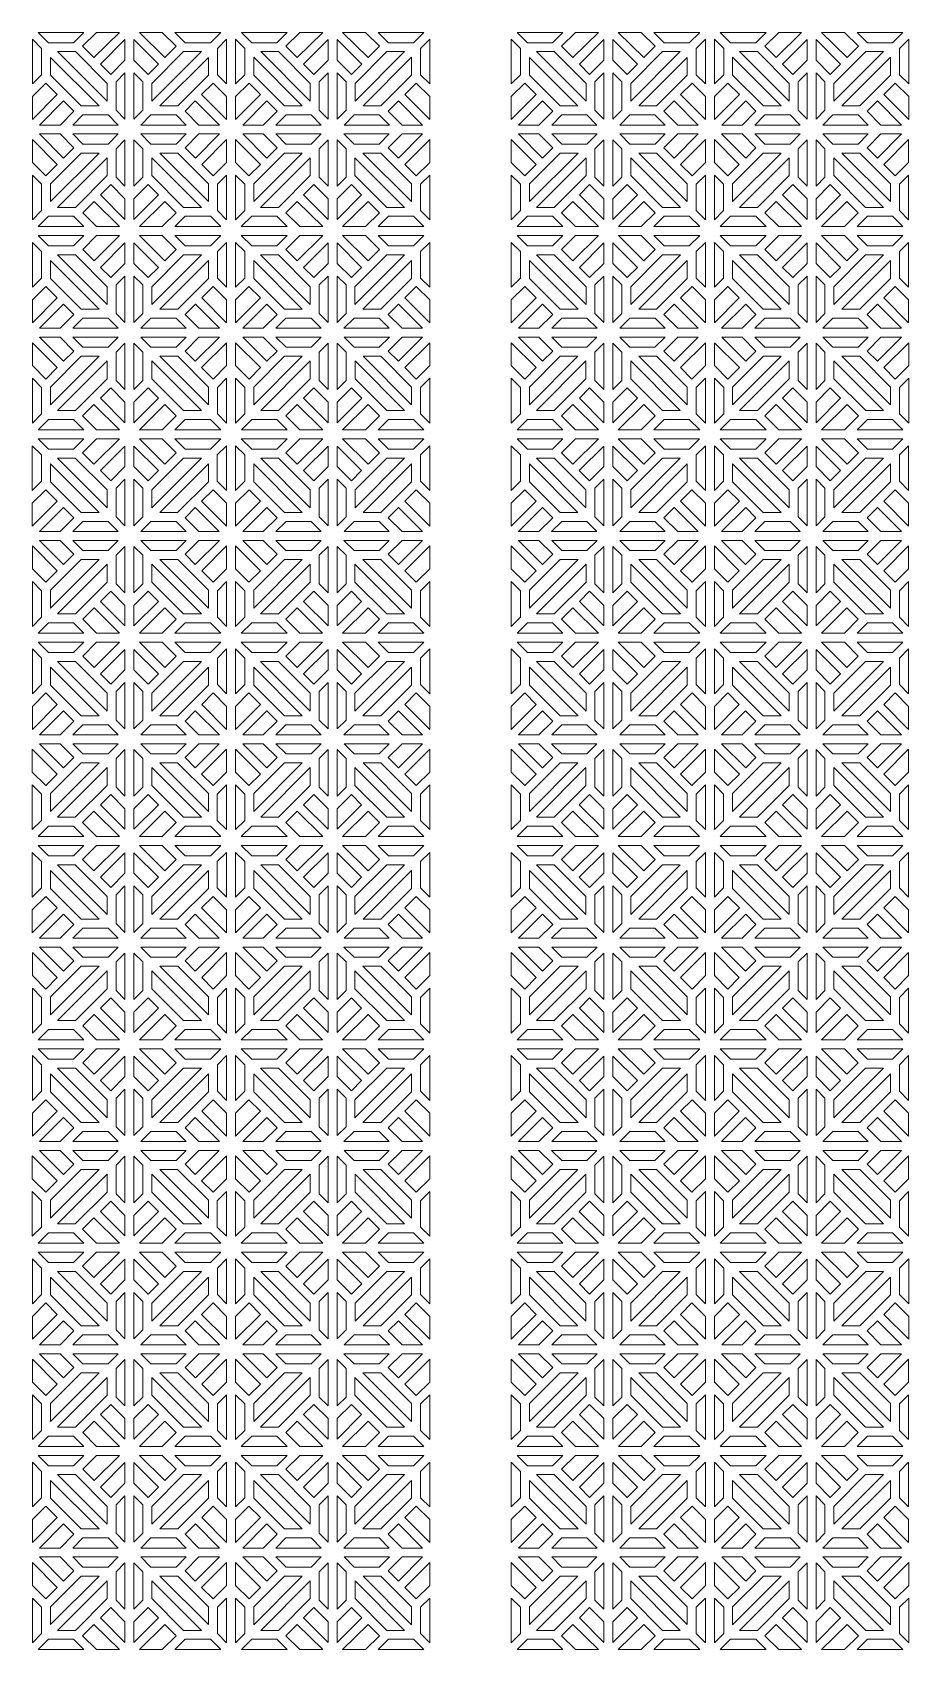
# Model space of a CAD drawing. Header units: centimetres. Extents: x -73 to 73, y -135 to 135.
import ezdxf

# ---------------------------------------------------------------- set-up
doc = ezdxf.new("R2010")
doc.units = ezdxf.units.CM
doc.header["$MEASUREMENT"] = 0
doc.layers.add('layer 1', color=7, linetype='Continuous')

msp = doc.modelspace()

# ---------------------------------------------------------------- linework, layer by layer
at = {"layer": 'layer 1', "color": 30, "lineweight": 9}
for points in [[(-38.35188, 135.26649), (-38.35188, 135.26649), (-36.61034, 133.53818), (-36.61034, 133.53818), (-36.61034, 133.53818), (-36.61034, 133.53818), (-32.41385, 133.53811), (-32.41385, 133.53811), (-32.41385, 133.53811), (-32.41385, 133.53811), (-30.68584, 135.26649), (-30.68584, 135.26649), (-30.68584, 135.26649), (-30.68584, 135.26649), (-38.35188, 135.26649), (-38.35188, 135.26649)], [(-24.73444, 135.26649), (-24.73444, 135.26649), (-28.56147, 135.26649), (-28.56147, 135.26649), (-28.56147, 135.26649), (-28.56147, 135.26649), (-30.89797, 132.93074), (-30.89797, 132.93074), (-30.89797, 132.93074), (-30.89797, 132.93074), (-29.00099, 131.03377), (-29.00099, 131.03377), (-29.00099, 131.03377), (-29.00099, 131.03377), (-24.73444, 135.26649), (-24.73444, 135.26649)], [(-73.33038, 126.63288), (-73.33038, 126.63288), (-71.79207, 128.17114), (-71.79207, 128.17114), (-71.79207, 128.17114), (-71.79207, 128.17114), (-71.79206, 132.5862), (-71.79206, 132.5862), (-71.79206, 132.5862), (-71.79206, 132.5862), (-73.33038, 134.12451), (-73.33038, 134.12451), (-73.33038, 134.12451), (-73.33038, 134.12451), (-73.33038, 126.63288), (-73.33038, 126.63288)], [(-72.36374, 135.26587), (-72.36374, 135.26587), (-70.6222, 133.53756), (-70.6222, 133.53756), (-70.6222, 133.53756), (-70.6222, 133.53756), (-66.42571, 133.53749), (-66.42571, 133.53749), (-66.42571, 133.53749), (-66.42571, 133.53749), (-64.6977, 135.26587), (-64.6977, 135.26587), (-64.6977, 135.26587), (-64.6977, 135.26587), (-72.36374, 135.26587), (-72.36374, 135.26587)], [(-58.7463, 135.26587), (-58.7463, 135.26587), (-62.57333, 135.26587), (-62.57333, 135.26587), (-62.57333, 135.26587), (-62.57333, 135.26587), (-64.90983, 132.93012), (-64.90983, 132.93012), (-64.90983, 132.93012), (-64.90983, 132.93012), (-63.01285, 131.03315), (-63.01285, 131.03315), (-63.01285, 131.03315), (-63.01285, 131.03315), (-58.7463, 135.26587), (-58.7463, 135.26587)], [(-57.83038, 134.06016), (-57.83038, 134.06016), (-57.83037, 130.62662), (-57.83037, 130.62662), (-57.83037, 130.62662), (-57.83037, 130.62662), (-60.217, 128.2373), (-60.217, 128.2373), (-60.217, 128.2373), (-60.217, 128.2373), (-61.9351, 129.95541), (-61.9351, 129.95541), (-61.9351, 129.95541), (-61.9351, 129.95541), (-57.83038, 134.06016), (-57.83038, 134.06016)], [(-56.32977, 134.06024), (-56.32977, 134.06024), (-56.32978, 130.6267), (-56.32978, 130.6267), (-56.32978, 130.6267), (-56.32978, 130.6267), (-53.94315, 128.23738), (-53.94315, 128.23738), (-53.94315, 128.23738), (-53.94315, 128.23738), (-52.22505, 129.95549), (-52.22505, 129.95549), (-52.22505, 129.95549), (-52.22505, 129.95549), (-56.32977, 134.06024), (-56.32977, 134.06024)], [(-55.41385, 135.26595), (-55.41385, 135.26595), (-51.58682, 135.26595), (-51.58682, 135.26595), (-51.58682, 135.26595), (-51.58682, 135.26595), (-49.25032, 132.9302), (-49.25032, 132.9302), (-49.25032, 132.9302), (-49.25032, 132.9302), (-51.1473, 131.03323), (-51.1473, 131.03323), (-51.1473, 131.03323), (-51.1473, 131.03323), (-55.41385, 135.26595), (-55.41385, 135.26595)], [(-41.79641, 135.26595), (-41.79641, 135.26595), (-43.53795, 133.53764), (-43.53795, 133.53764), (-43.53795, 133.53764), (-43.53795, 133.53764), (-47.73444, 133.53757), (-47.73444, 133.53757), (-47.73444, 133.53757), (-47.73444, 133.53757), (-49.46245, 135.26595), (-49.46245, 135.26595), (-49.46245, 135.26595), (-49.46245, 135.26595), (-41.79641, 135.26595), (-41.79641, 135.26595)], [(-40.82977, 126.63296), (-40.82977, 126.63296), (-42.36808, 128.17122), (-42.36808, 128.17122), (-42.36808, 128.17122), (-42.36808, 128.17122), (-42.36809, 132.58628), (-42.36809, 132.58628), (-42.36809, 132.58628), (-42.36809, 132.58628), (-40.82977, 134.12459), (-40.82977, 134.12459), (-40.82977, 134.12459), (-40.82977, 134.12459), (-40.82977, 126.63296), (-40.82977, 126.63296)], [(-39.31852, 126.6335), (-39.31852, 126.6335), (-37.78021, 128.17176), (-37.78021, 128.17176), (-37.78021, 128.17176), (-37.78021, 128.17176), (-37.7802, 132.58682), (-37.7802, 132.58682), (-37.7802, 132.58682), (-37.7802, 132.58682), (-39.31852, 134.12513), (-39.31852, 134.12513), (-39.31852, 134.12513), (-39.31852, 134.12513), (-39.31852, 126.6335), (-39.31852, 126.6335)], [(-23.81852, 134.06078), (-23.81852, 134.06078), (-23.81851, 130.62724), (-23.81851, 130.62724), (-23.81851, 130.62724), (-23.81851, 130.62724), (-26.20514, 128.23792), (-26.20514, 128.23792), (-26.20514, 128.23792), (-26.20514, 128.23792), (-27.92324, 129.95603), (-27.92324, 129.95603), (-27.92324, 129.95603), (-27.92324, 129.95603), (-23.81852, 134.06078), (-23.81852, 134.06078)], [(-22.31791, 134.0607), (-22.31791, 134.0607), (-22.31792, 130.62716), (-22.31792, 130.62716), (-22.31792, 130.62716), (-22.31792, 130.62716), (-19.93129, 128.23784), (-19.93129, 128.23784), (-19.93129, 128.23784), (-19.93129, 128.23784), (-18.21319, 129.95595), (-18.21319, 129.95595), (-18.21319, 129.95595), (-18.21319, 129.95595), (-22.31791, 134.0607), (-22.31791, 134.0607)], [(-21.40199, 135.26641), (-21.40199, 135.26641), (-17.57496, 135.26641), (-17.57496, 135.26641), (-17.57496, 135.26641), (-17.57496, 135.26641), (-15.23846, 132.93066), (-15.23846, 132.93066), (-15.23846, 132.93066), (-15.23846, 132.93066), (-17.13544, 131.03369), (-17.13544, 131.03369), (-17.13544, 131.03369), (-17.13544, 131.03369), (-21.40199, 135.26641), (-21.40199, 135.26641)], [(-7.78455, 135.26641), (-7.78455, 135.26641), (-9.52609, 133.5381), (-9.52609, 133.5381), (-9.52609, 133.5381), (-9.52609, 133.5381), (-13.72258, 133.53803), (-13.72258, 133.53803), (-13.72258, 133.53803), (-13.72258, 133.53803), (-15.45059, 135.26641), (-15.45059, 135.26641), (-15.45059, 135.26641), (-15.45059, 135.26641), (-7.78455, 135.26641), (-7.78455, 135.26641)], [(-6.81791, 126.63342), (-6.81791, 126.63342), (-8.35622, 128.17168), (-8.35622, 128.17168), (-8.35622, 128.17168), (-8.35622, 128.17168), (-8.35623, 132.58674), (-8.35623, 132.58674), (-8.35623, 132.58674), (-8.35623, 132.58674), (-6.81791, 134.12505), (-6.81791, 134.12505), (-6.81791, 134.12505), (-6.81791, 134.12505), (-6.81791, 126.63342), (-6.81791, 126.63342)], [(-62.16182, 122.95597), (-62.16182, 122.95597), (-65.15232, 122.95596), (-65.15232, 122.95596), (-65.15232, 122.95596), (-65.15232, 122.95596), (-70.29213, 128.09577), (-70.29213, 128.09577), (-70.29213, 128.09577), (-70.29213, 128.09577), (-70.29213, 131.08627), (-70.29213, 131.08627), (-70.29213, 131.08627), (-70.29213, 131.08627), (-62.16182, 122.95597), (-62.16182, 122.95597)], [(-69.12553, 132.03749), (-69.12553, 132.03749), (-66.13503, 132.0375), (-66.13503, 132.0375), (-66.13503, 132.0375), (-66.13503, 132.0375), (-60.82075, 126.71972), (-60.82075, 126.71972), (-60.82075, 126.71972), (-60.82075, 126.71972), (-60.82075, 123.72922), (-60.82075, 123.72922), (-60.82075, 123.72922), (-60.82075, 123.72922), (-69.12553, 132.03749), (-69.12553, 132.03749)], [(-45.03462, 132.03757), (-45.03462, 132.03757), (-48.02512, 132.03758), (-48.02512, 132.03758), (-48.02512, 132.03758), (-48.02512, 132.03758), (-53.3394, 126.7198), (-53.3394, 126.7198), (-53.3394, 126.7198), (-53.3394, 126.7198), (-53.3394, 123.7293), (-53.3394, 123.7293), (-53.3394, 123.7293), (-53.3394, 123.7293), (-45.03462, 132.03757), (-45.03462, 132.03757)], [(-51.99833, 122.95605), (-51.99833, 122.95605), (-49.00783, 122.95604), (-49.00783, 122.95604), (-49.00783, 122.95604), (-49.00783, 122.95604), (-43.86802, 128.09585), (-43.86802, 128.09585), (-43.86802, 128.09585), (-43.86802, 128.09585), (-43.86802, 131.08635), (-43.86802, 131.08635), (-43.86802, 131.08635), (-43.86802, 131.08635), (-51.99833, 122.95605), (-51.99833, 122.95605)], [(-28.14996, 122.95659), (-28.14996, 122.95659), (-31.14046, 122.95658), (-31.14046, 122.95658), (-31.14046, 122.95658), (-31.14046, 122.95658), (-36.28027, 128.09639), (-36.28027, 128.09639), (-36.28027, 128.09639), (-36.28027, 128.09639), (-36.28027, 131.08689), (-36.28027, 131.08689), (-36.28027, 131.08689), (-36.28027, 131.08689), (-28.14996, 122.95659), (-28.14996, 122.95659)], [(-35.11367, 132.03811), (-35.11367, 132.03811), (-32.12317, 132.03812), (-32.12317, 132.03812), (-32.12317, 132.03812), (-32.12317, 132.03812), (-26.80889, 126.72034), (-26.80889, 126.72034), (-26.80889, 126.72034), (-26.80889, 126.72034), (-26.80889, 123.72984), (-26.80889, 123.72984), (-26.80889, 123.72984), (-26.80889, 123.72984), (-35.11367, 132.03811), (-35.11367, 132.03811)], [(-11.02276, 132.03803), (-11.02276, 132.03803), (-14.01326, 132.03804), (-14.01326, 132.03804), (-14.01326, 132.03804), (-14.01326, 132.03804), (-19.32754, 126.72026), (-19.32754, 126.72026), (-19.32754, 126.72026), (-19.32754, 126.72026), (-19.32754, 123.72976), (-19.32754, 123.72976), (-19.32754, 123.72976), (-19.32754, 123.72976), (-11.02276, 132.03803), (-11.02276, 132.03803)], [(-17.98647, 122.95651), (-17.98647, 122.95651), (-14.99597, 122.9565), (-14.99597, 122.9565), (-14.99597, 122.9565), (-14.99597, 122.9565), (-9.85616, 128.09631), (-9.85616, 128.09631), (-9.85616, 128.09631), (-9.85616, 128.09631), (-9.85616, 131.08681), (-9.85616, 131.08681), (-9.85616, 131.08681), (-9.85616, 131.08681), (-17.98647, 122.95651), (-17.98647, 122.95651)], [(-57.83038, 120.74574), (-57.83038, 120.74574), (-59.32075, 122.23418), (-59.32075, 122.23418), (-59.32075, 122.23418), (-59.32075, 122.23418), (-59.32074, 127.01328), (-59.32074, 127.01328), (-59.32074, 127.01328), (-59.32074, 127.01328), (-57.83037, 128.5078), (-57.83037, 128.5078), (-57.83037, 128.5078), (-57.83037, 128.5078), (-57.83038, 120.74574), (-57.83038, 120.74574)], [(-56.32977, 120.74582), (-56.32977, 120.74582), (-54.8394, 122.23426), (-54.8394, 122.23426), (-54.8394, 122.23426), (-54.8394, 122.23426), (-54.83941, 127.01336), (-54.83941, 127.01336), (-54.83941, 127.01336), (-54.83941, 127.01336), (-56.32978, 128.50788), (-56.32978, 128.50788), (-56.32978, 128.50788), (-56.32978, 128.50788), (-56.32977, 120.74582), (-56.32977, 120.74582)], [(-23.81852, 120.74636), (-23.81852, 120.74636), (-25.30889, 122.2348), (-25.30889, 122.2348), (-25.30889, 122.2348), (-25.30889, 122.2348), (-25.30888, 127.0139), (-25.30888, 127.0139), (-25.30888, 127.0139), (-25.30888, 127.0139), (-23.81851, 128.50842), (-23.81851, 128.50842), (-23.81851, 128.50842), (-23.81851, 128.50842), (-23.81852, 120.74636), (-23.81852, 120.74636)], [(-22.31791, 120.74628), (-22.31791, 120.74628), (-20.82754, 122.23472), (-20.82754, 122.23472), (-20.82754, 122.23472), (-20.82754, 122.23472), (-20.82755, 127.01382), (-20.82755, 127.01382), (-20.82755, 127.01382), (-20.82755, 127.01382), (-22.31792, 128.50834), (-22.31792, 128.50834), (-22.31792, 128.50834), (-22.31792, 128.50834), (-22.31791, 120.74628), (-22.31791, 120.74628)], [(-73.33039, 120.68078), (-73.33039, 120.68078), (-73.33038, 124.50981), (-73.33038, 124.50981), (-73.33038, 124.50981), (-73.33038, 124.50981), (-71.07979, 126.76221), (-71.07979, 126.76221), (-71.07979, 126.76221), (-71.07979, 126.76221), (-69.16571, 124.84815), (-69.16571, 124.84815), (-69.16571, 124.84815), (-69.16571, 124.84815), (-73.33039, 120.68078), (-73.33039, 120.68078)], [(-40.82976, 120.68086), (-40.82976, 120.68086), (-40.82977, 124.50989), (-40.82977, 124.50989), (-40.82977, 124.50989), (-40.82977, 124.50989), (-43.08036, 126.76229), (-43.08036, 126.76229), (-43.08036, 126.76229), (-43.08036, 126.76229), (-44.99444, 124.84823), (-44.99444, 124.84823), (-44.99444, 124.84823), (-44.99444, 124.84823), (-40.82976, 120.68086), (-40.82976, 120.68086)], [(-39.31853, 120.6814), (-39.31853, 120.6814), (-39.31852, 124.51043), (-39.31852, 124.51043), (-39.31852, 124.51043), (-39.31852, 124.51043), (-37.06793, 126.76283), (-37.06793, 126.76283), (-37.06793, 126.76283), (-37.06793, 126.76283), (-35.15385, 124.84877), (-35.15385, 124.84877), (-35.15385, 124.84877), (-35.15385, 124.84877), (-39.31853, 120.6814), (-39.31853, 120.6814)], [(-6.8179, 120.68132), (-6.8179, 120.68132), (-6.81791, 124.51035), (-6.81791, 124.51035), (-6.81791, 124.51035), (-6.81791, 124.51035), (-9.0685, 126.76275), (-9.0685, 126.76275), (-9.0685, 126.76275), (-9.0685, 126.76275), (-10.98258, 124.84869), (-10.98258, 124.84869), (-10.98258, 124.84869), (-10.98258, 124.84869), (-6.8179, 120.68132), (-6.8179, 120.68132)], [(-72.12513, 119.76587), (-72.12513, 119.76587), (-68.69584, 119.76587), (-68.69584, 119.76587), (-68.69584, 119.76587), (-68.69584, 119.76587), (-66.38728, 122.06972), (-66.38728, 122.06972), (-66.38728, 122.06972), (-66.38728, 122.06972), (-68.10406, 123.78648), (-68.10406, 123.78648), (-68.10406, 123.78648), (-68.10406, 123.78648), (-72.12513, 119.76587), (-72.12513, 119.76587)], [(-42.03502, 119.76595), (-42.03502, 119.76595), (-45.46431, 119.76595), (-45.46431, 119.76595), (-45.46431, 119.76595), (-45.46431, 119.76595), (-47.77287, 122.0698), (-47.77287, 122.0698), (-47.77287, 122.0698), (-47.77287, 122.0698), (-46.05609, 123.78656), (-46.05609, 123.78656), (-46.05609, 123.78656), (-46.05609, 123.78656), (-42.03502, 119.76595), (-42.03502, 119.76595)], [(-38.11327, 119.76649), (-38.11327, 119.76649), (-34.68398, 119.76649), (-34.68398, 119.76649), (-34.68398, 119.76649), (-34.68398, 119.76649), (-32.37542, 122.07034), (-32.37542, 122.07034), (-32.37542, 122.07034), (-32.37542, 122.07034), (-34.0922, 123.7871), (-34.0922, 123.7871), (-34.0922, 123.7871), (-34.0922, 123.7871), (-38.11327, 119.76649), (-38.11327, 119.76649)], [(-8.02316, 119.76641), (-8.02316, 119.76641), (-11.45245, 119.76641), (-11.45245, 119.76641), (-11.45245, 119.76641), (-11.45245, 119.76641), (-13.76101, 122.07026), (-13.76101, 122.07026), (-13.76101, 122.07026), (-13.76101, 122.07026), (-12.04423, 123.78702), (-12.04423, 123.78702), (-12.04423, 123.78702), (-12.04423, 123.78702), (-8.02316, 119.76641), (-8.02316, 119.76641)], [(-66.56606, 119.76587), (-66.56606, 119.76587), (-64.88636, 121.4494), (-64.88636, 121.4494), (-64.88636, 121.4494), (-64.88636, 121.4494), (-60.65976, 121.4494), (-60.65976, 121.4494), (-60.65976, 121.4494), (-60.65976, 121.4494), (-58.98007, 119.76587), (-58.98007, 119.76587), (-58.98007, 119.76587), (-58.98007, 119.76587), (-66.56606, 119.76587), (-66.56606, 119.76587)], [(-47.59409, 119.76595), (-47.59409, 119.76595), (-49.27379, 121.44948), (-49.27379, 121.44948), (-49.27379, 121.44948), (-49.27379, 121.44948), (-53.50039, 121.44948), (-53.50039, 121.44948), (-53.50039, 121.44948), (-53.50039, 121.44948), (-55.18008, 119.76595), (-55.18008, 119.76595), (-55.18008, 119.76595), (-55.18008, 119.76595), (-47.59409, 119.76595), (-47.59409, 119.76595)], [(-32.5542, 119.76649), (-32.5542, 119.76649), (-30.8745, 121.45002), (-30.8745, 121.45002), (-30.8745, 121.45002), (-30.8745, 121.45002), (-26.6479, 121.45002), (-26.6479, 121.45002), (-26.6479, 121.45002), (-26.6479, 121.45002), (-24.96821, 119.76649), (-24.96821, 119.76649), (-24.96821, 119.76649), (-24.96821, 119.76649), (-32.5542, 119.76649), (-32.5542, 119.76649)], [(-13.58223, 119.76641), (-13.58223, 119.76641), (-15.26193, 121.44994), (-15.26193, 121.44994), (-15.26193, 121.44994), (-15.26193, 121.44994), (-19.48853, 121.44994), (-19.48853, 121.44994), (-19.48853, 121.44994), (-19.48853, 121.44994), (-21.16822, 119.76641), (-21.16822, 119.76641), (-21.16822, 119.76641), (-21.16822, 119.76641), (-13.58223, 119.76641), (-13.58223, 119.76641)], [(-73.3246, 117.35038), (-73.3246, 117.35038), (-73.32459, 113.52135), (-73.32459, 113.52135), (-73.32459, 113.52135), (-73.32459, 113.52135), (-71.074, 111.26895), (-71.074, 111.26895), (-71.074, 111.26895), (-71.074, 111.26895), (-69.15992, 113.18301), (-69.15992, 113.18301), (-69.15992, 113.18301), (-69.15992, 113.18301), (-73.3246, 117.35038), (-73.3246, 117.35038)], [(-72.11934, 118.26529), (-72.11934, 118.26529), (-68.69005, 118.26529), (-68.69005, 118.26529), (-68.69005, 118.26529), (-68.69005, 118.26529), (-66.38149, 115.96144), (-66.38149, 115.96144), (-66.38149, 115.96144), (-66.38149, 115.96144), (-68.09827, 114.24468), (-68.09827, 114.24468), (-68.09827, 114.24468), (-68.09827, 114.24468), (-72.11934, 118.26529), (-72.11934, 118.26529)], [(-66.56027, 118.26529), (-66.56027, 118.26529), (-64.88057, 116.58176), (-64.88057, 116.58176), (-64.88057, 116.58176), (-64.88057, 116.58176), (-60.65397, 116.58176), (-60.65397, 116.58176), (-60.65397, 116.58176), (-60.65397, 116.58176), (-58.97428, 118.26529), (-58.97428, 118.26529), (-58.97428, 118.26529), (-58.97428, 118.26529), (-66.56027, 118.26529), (-66.56027, 118.26529)], [(-57.82459, 117.28542), (-57.82459, 117.28542), (-59.31496, 115.79698), (-59.31496, 115.79698), (-59.31496, 115.79698), (-59.31496, 115.79698), (-59.31495, 111.01788), (-59.31495, 111.01788), (-59.31495, 111.01788), (-59.31495, 111.01788), (-57.82458, 109.52336), (-57.82458, 109.52336), (-57.82458, 109.52336), (-57.82458, 109.52336), (-57.82459, 117.28542), (-57.82459, 117.28542)], [(-56.32398, 117.28534), (-56.32398, 117.28534), (-54.83361, 115.7969), (-54.83361, 115.7969), (-54.83361, 115.7969), (-54.83361, 115.7969), (-54.83362, 111.0178), (-54.83362, 111.0178), (-54.83362, 111.0178), (-54.83362, 111.0178), (-56.32399, 109.52328), (-56.32399, 109.52328), (-56.32399, 109.52328), (-56.32399, 109.52328), (-56.32398, 117.28534), (-56.32398, 117.28534)], [(-47.5883, 118.26521), (-47.5883, 118.26521), (-49.268, 116.58168), (-49.268, 116.58168), (-49.268, 116.58168), (-49.268, 116.58168), (-53.4946, 116.58168), (-53.4946, 116.58168), (-53.4946, 116.58168), (-53.4946, 116.58168), (-55.17429, 118.26521), (-55.17429, 118.26521), (-55.17429, 118.26521), (-55.17429, 118.26521), (-47.5883, 118.26521), (-47.5883, 118.26521)], [(-42.02923, 118.26521), (-42.02923, 118.26521), (-45.45852, 118.26521), (-45.45852, 118.26521), (-45.45852, 118.26521), (-45.45852, 118.26521), (-47.76708, 115.96136), (-47.76708, 115.96136), (-47.76708, 115.96136), (-47.76708, 115.96136), (-46.0503, 114.2446), (-46.0503, 114.2446), (-46.0503, 114.2446), (-46.0503, 114.2446), (-42.02923, 118.26521), (-42.02923, 118.26521)], [(-40.82397, 117.3503), (-40.82397, 117.3503), (-40.82398, 113.52127), (-40.82398, 113.52127), (-40.82398, 113.52127), (-40.82398, 113.52127), (-43.07457, 111.26887), (-43.07457, 111.26887), (-43.07457, 111.26887), (-43.07457, 111.26887), (-44.98865, 113.18293), (-44.98865, 113.18293), (-44.98865, 113.18293), (-44.98865, 113.18293), (-40.82397, 117.3503), (-40.82397, 117.3503)], [(-39.32432, 117.35084), (-39.32432, 117.35084), (-39.32431, 113.52181), (-39.32431, 113.52181), (-39.32431, 113.52181), (-39.32431, 113.52181), (-37.07372, 111.26941), (-37.07372, 111.26941), (-37.07372, 111.26941), (-37.07372, 111.26941), (-35.15964, 113.18347), (-35.15964, 113.18347), (-35.15964, 113.18347), (-35.15964, 113.18347), (-39.32432, 117.35084), (-39.32432, 117.35084)], [(-38.11906, 118.26575), (-38.11906, 118.26575), (-34.68977, 118.26575), (-34.68977, 118.26575), (-34.68977, 118.26575), (-34.68977, 118.26575), (-32.38121, 115.9619), (-32.38121, 115.9619), (-32.38121, 115.9619), (-32.38121, 115.9619), (-34.09799, 114.24514), (-34.09799, 114.24514), (-34.09799, 114.24514), (-34.09799, 114.24514), (-38.11906, 118.26575), (-38.11906, 118.26575)], [(-32.55999, 118.26575), (-32.55999, 118.26575), (-30.88029, 116.58222), (-30.88029, 116.58222), (-30.88029, 116.58222), (-30.88029, 116.58222), (-26.65369, 116.58222), (-26.65369, 116.58222), (-26.65369, 116.58222), (-26.65369, 116.58222), (-24.974, 118.26575), (-24.974, 118.26575), (-24.974, 118.26575), (-24.974, 118.26575), (-32.55999, 118.26575), (-32.55999, 118.26575)], [(-23.82431, 117.28588), (-23.82431, 117.28588), (-25.31468, 115.79744), (-25.31468, 115.79744), (-25.31468, 115.79744), (-25.31468, 115.79744), (-25.31467, 111.01834), (-25.31467, 111.01834), (-25.31467, 111.01834), (-25.31467, 111.01834), (-23.8243, 109.52382), (-23.8243, 109.52382), (-23.8243, 109.52382), (-23.8243, 109.52382), (-23.82431, 117.28588), (-23.82431, 117.28588)], [(-22.3237, 117.28596), (-22.3237, 117.28596), (-20.83333, 115.79752), (-20.83333, 115.79752), (-20.83333, 115.79752), (-20.83333, 115.79752), (-20.83334, 111.01842), (-20.83334, 111.01842), (-20.83334, 111.01842), (-20.83334, 111.01842), (-22.32371, 109.5239), (-22.32371, 109.5239), (-22.32371, 109.5239), (-22.32371, 109.5239), (-22.3237, 117.28596), (-22.3237, 117.28596)], [(-13.58802, 118.26583), (-13.58802, 118.26583), (-15.26772, 116.5823), (-15.26772, 116.5823), (-15.26772, 116.5823), (-15.26772, 116.5823), (-19.49432, 116.5823), (-19.49432, 116.5823), (-19.49432, 116.5823), (-19.49432, 116.5823), (-21.17401, 118.26583), (-21.17401, 118.26583), (-21.17401, 118.26583), (-21.17401, 118.26583), (-13.58802, 118.26583), (-13.58802, 118.26583)], [(-8.02895, 118.26583), (-8.02895, 118.26583), (-11.45824, 118.26583), (-11.45824, 118.26583), (-11.45824, 118.26583), (-11.45824, 118.26583), (-13.7668, 115.96198), (-13.7668, 115.96198), (-13.7668, 115.96198), (-13.7668, 115.96198), (-12.05002, 114.24522), (-12.05002, 114.24522), (-12.05002, 114.24522), (-12.05002, 114.24522), (-8.02895, 118.26583), (-8.02895, 118.26583)], [(-6.82369, 117.35092), (-6.82369, 117.35092), (-6.8237, 113.52189), (-6.8237, 113.52189), (-6.8237, 113.52189), (-6.8237, 113.52189), (-9.07429, 111.26949), (-9.07429, 111.26949), (-9.07429, 111.26949), (-9.07429, 111.26949), (-10.98837, 113.18355), (-10.98837, 113.18355), (-10.98837, 113.18355), (-10.98837, 113.18355), (-6.82369, 117.35092), (-6.82369, 117.35092)], [(-62.15603, 115.07519), (-62.15603, 115.07519), (-65.14653, 115.0752), (-65.14653, 115.0752), (-65.14653, 115.0752), (-65.14653, 115.0752), (-70.28634, 109.93539), (-70.28634, 109.93539), (-70.28634, 109.93539), (-70.28634, 109.93539), (-70.28634, 106.94489), (-70.28634, 106.94489), (-70.28634, 106.94489), (-70.28634, 106.94489), (-62.15603, 115.07519), (-62.15603, 115.07519)], [(-69.11974, 105.99367), (-69.11974, 105.99367), (-66.12924, 105.99366), (-66.12924, 105.99366), (-66.12924, 105.99366), (-66.12924, 105.99366), (-60.81496, 111.31144), (-60.81496, 111.31144), (-60.81496, 111.31144), (-60.81496, 111.31144), (-60.81496, 114.30194), (-60.81496, 114.30194), (-60.81496, 114.30194), (-60.81496, 114.30194), (-69.11974, 105.99367), (-69.11974, 105.99367)], [(-45.02883, 105.99359), (-45.02883, 105.99359), (-48.01933, 105.99358), (-48.01933, 105.99358), (-48.01933, 105.99358), (-48.01933, 105.99358), (-53.33361, 111.31136), (-53.33361, 111.31136), (-53.33361, 111.31136), (-53.33361, 111.31136), (-53.33361, 114.30186), (-53.33361, 114.30186), (-53.33361, 114.30186), (-53.33361, 114.30186), (-45.02883, 105.99359), (-45.02883, 105.99359)], [(-51.99254, 115.07511), (-51.99254, 115.07511), (-49.00204, 115.07512), (-49.00204, 115.07512), (-49.00204, 115.07512), (-49.00204, 115.07512), (-43.86223, 109.93531), (-43.86223, 109.93531), (-43.86223, 109.93531), (-43.86223, 109.93531), (-43.86223, 106.94481), (-43.86223, 106.94481), (-43.86223, 106.94481), (-43.86223, 106.94481), (-51.99254, 115.07511), (-51.99254, 115.07511)], [(-28.15575, 115.07565), (-28.15575, 115.07565), (-31.14625, 115.07566), (-31.14625, 115.07566), (-31.14625, 115.07566), (-31.14625, 115.07566), (-36.28606, 109.93585), (-36.28606, 109.93585), (-36.28606, 109.93585), (-36.28606, 109.93585), (-36.28606, 106.94535), (-36.28606, 106.94535), (-36.28606, 106.94535), (-36.28606, 106.94535), (-28.15575, 115.07565), (-28.15575, 115.07565)], [(-35.11946, 105.99413), (-35.11946, 105.99413), (-32.12896, 105.99412), (-32.12896, 105.99412), (-32.12896, 105.99412), (-32.12896, 105.99412), (-26.81468, 111.3119), (-26.81468, 111.3119), (-26.81468, 111.3119), (-26.81468, 111.3119), (-26.81468, 114.3024), (-26.81468, 114.3024), (-26.81468, 114.3024), (-26.81468, 114.3024), (-35.11946, 105.99413), (-35.11946, 105.99413)], [(-11.02855, 105.99421), (-11.02855, 105.99421), (-14.01905, 105.9942), (-14.01905, 105.9942), (-14.01905, 105.9942), (-14.01905, 105.9942), (-19.33333, 111.31198), (-19.33333, 111.31198), (-19.33333, 111.31198), (-19.33333, 111.31198), (-19.33333, 114.30248), (-19.33333, 114.30248), (-19.33333, 114.30248), (-19.33333, 114.30248), (-11.02855, 105.99421), (-11.02855, 105.99421)], [(-17.99226, 115.07573), (-17.99226, 115.07573), (-15.00176, 115.07574), (-15.00176, 115.07574), (-15.00176, 115.07574), (-15.00176, 115.07574), (-9.86195, 109.93593), (-9.86195, 109.93593), (-9.86195, 109.93593), (-9.86195, 109.93593), (-9.86195, 106.94543), (-9.86195, 106.94543), (-9.86195, 106.94543), (-9.86195, 106.94543), (-17.99226, 115.07573), (-17.99226, 115.07573)], [(-73.32459, 111.39828), (-73.32459, 111.39828), (-71.78628, 109.86002), (-71.78628, 109.86002), (-71.78628, 109.86002), (-71.78628, 109.86002), (-71.78627, 105.44496), (-71.78627, 105.44496), (-71.78627, 105.44496), (-71.78627, 105.44496), (-73.32459, 103.90665), (-73.32459, 103.90665), (-73.32459, 103.90665), (-73.32459, 103.90665), (-73.32459, 111.39828), (-73.32459, 111.39828)], [(-40.82398, 111.3982), (-40.82398, 111.3982), (-42.36229, 109.85994), (-42.36229, 109.85994), (-42.36229, 109.85994), (-42.36229, 109.85994), (-42.3623, 105.44488), (-42.3623, 105.44488), (-42.3623, 105.44488), (-42.3623, 105.44488), (-40.82398, 103.90657), (-40.82398, 103.90657), (-40.82398, 103.90657), (-40.82398, 103.90657), (-40.82398, 111.3982), (-40.82398, 111.3982)], [(-39.32431, 111.39874), (-39.32431, 111.39874), (-37.786, 109.86048), (-37.786, 109.86048), (-37.786, 109.86048), (-37.786, 109.86048), (-37.78599, 105.44542), (-37.78599, 105.44542), (-37.78599, 105.44542), (-37.78599, 105.44542), (-39.32431, 103.90711), (-39.32431, 103.90711), (-39.32431, 103.90711), (-39.32431, 103.90711), (-39.32431, 111.39874), (-39.32431, 111.39874)], [(-6.8237, 111.39882), (-6.8237, 111.39882), (-8.36201, 109.86056), (-8.36201, 109.86056), (-8.36201, 109.86056), (-8.36201, 109.86056), (-8.36202, 105.4455), (-8.36202, 105.4455), (-8.36202, 105.4455), (-8.36202, 105.4455), (-6.8237, 103.90719), (-6.8237, 103.90719), (-6.8237, 103.90719), (-6.8237, 103.90719), (-6.8237, 111.39882), (-6.8237, 111.39882)], [(-57.82459, 103.971), (-57.82459, 103.971), (-57.82458, 107.40454), (-57.82458, 107.40454), (-57.82458, 107.40454), (-57.82458, 107.40454), (-60.21121, 109.79386), (-60.21121, 109.79386), (-60.21121, 109.79386), (-60.21121, 109.79386), (-61.92931, 108.07575), (-61.92931, 108.07575), (-61.92931, 108.07575), (-61.92931, 108.07575), (-57.82459, 103.971), (-57.82459, 103.971)], [(-56.32398, 103.97092), (-56.32398, 103.97092), (-56.32399, 107.40446), (-56.32399, 107.40446), (-56.32399, 107.40446), (-56.32399, 107.40446), (-53.93736, 109.79378), (-53.93736, 109.79378), (-53.93736, 109.79378), (-53.93736, 109.79378), (-52.21926, 108.07567), (-52.21926, 108.07567), (-52.21926, 108.07567), (-52.21926, 108.07567), (-56.32398, 103.97092), (-56.32398, 103.97092)], [(-23.82431, 103.97146), (-23.82431, 103.97146), (-23.8243, 107.405), (-23.8243, 107.405), (-23.8243, 107.405), (-23.8243, 107.405), (-26.21093, 109.79432), (-26.21093, 109.79432), (-26.21093, 109.79432), (-26.21093, 109.79432), (-27.92903, 108.07621), (-27.92903, 108.07621), (-27.92903, 108.07621), (-27.92903, 108.07621), (-23.82431, 103.97146), (-23.82431, 103.97146)], [(-22.3237, 103.97154), (-22.3237, 103.97154), (-22.32371, 107.40508), (-22.32371, 107.40508), (-22.32371, 107.40508), (-22.32371, 107.40508), (-19.93708, 109.7944), (-19.93708, 109.7944), (-19.93708, 109.7944), (-19.93708, 109.7944), (-18.21898, 108.07629), (-18.21898, 108.07629), (-18.21898, 108.07629), (-18.21898, 108.07629), (-22.3237, 103.97154), (-22.3237, 103.97154)], [(-58.74051, 102.76529), (-58.74051, 102.76529), (-62.56754, 102.76529), (-62.56754, 102.76529), (-62.56754, 102.76529), (-62.56754, 102.76529), (-64.90404, 105.10104), (-64.90404, 105.10104), (-64.90404, 105.10104), (-64.90404, 105.10104), (-63.00706, 106.99801), (-63.00706, 106.99801), (-63.00706, 106.99801), (-63.00706, 106.99801), (-58.74051, 102.76529), (-58.74051, 102.76529)], [(-55.40806, 102.76521), (-55.40806, 102.76521), (-51.58103, 102.76521), (-51.58103, 102.76521), (-51.58103, 102.76521), (-51.58103, 102.76521), (-49.24453, 105.10096), (-49.24453, 105.10096), (-49.24453, 105.10096), (-49.24453, 105.10096), (-51.14151, 106.99793), (-51.14151, 106.99793), (-51.14151, 106.99793), (-51.14151, 106.99793), (-55.40806, 102.76521), (-55.40806, 102.76521)], [(-24.74023, 102.76575), (-24.74023, 102.76575), (-28.56726, 102.76575), (-28.56726, 102.76575), (-28.56726, 102.76575), (-28.56726, 102.76575), (-30.90376, 105.1015), (-30.90376, 105.1015), (-30.90376, 105.1015), (-30.90376, 105.1015), (-29.00678, 106.99847), (-29.00678, 106.99847), (-29.00678, 106.99847), (-29.00678, 106.99847), (-24.74023, 102.76575), (-24.74023, 102.76575)], [(-21.40778, 102.76583), (-21.40778, 102.76583), (-17.58075, 102.76583), (-17.58075, 102.76583), (-17.58075, 102.76583), (-17.58075, 102.76583), (-15.24425, 105.10158), (-15.24425, 105.10158), (-15.24425, 105.10158), (-15.24425, 105.10158), (-17.14123, 106.99855), (-17.14123, 106.99855), (-17.14123, 106.99855), (-17.14123, 106.99855), (-21.40778, 102.76583), (-21.40778, 102.76583)], [(-72.35795, 102.76529), (-72.35795, 102.76529), (-70.61641, 104.4936), (-70.61641, 104.4936), (-70.61641, 104.4936), (-70.61641, 104.4936), (-66.41992, 104.49367), (-66.41992, 104.49367), (-66.41992, 104.49367), (-66.41992, 104.49367), (-64.69191, 102.76529), (-64.69191, 102.76529), (-64.69191, 102.76529), (-64.69191, 102.76529), (-72.35795, 102.76529), (-72.35795, 102.76529)], [(-41.79062, 102.76521), (-41.79062, 102.76521), (-43.53216, 104.49352), (-43.53216, 104.49352), (-43.53216, 104.49352), (-43.53216, 104.49352), (-47.72865, 104.49359), (-47.72865, 104.49359), (-47.72865, 104.49359), (-47.72865, 104.49359), (-49.45666, 102.76521), (-49.45666, 102.76521), (-49.45666, 102.76521), (-49.45666, 102.76521), (-41.79062, 102.76521), (-41.79062, 102.76521)], [(-38.35767, 102.76575), (-38.35767, 102.76575), (-36.61613, 104.49406), (-36.61613, 104.49406), (-36.61613, 104.49406), (-36.61613, 104.49406), (-32.41964, 104.49413), (-32.41964, 104.49413), (-32.41964, 104.49413), (-32.41964, 104.49413), (-30.69163, 102.76575), (-30.69163, 102.76575), (-30.69163, 102.76575), (-30.69163, 102.76575), (-38.35767, 102.76575), (-38.35767, 102.76575)], [(-7.79034, 102.76583), (-7.79034, 102.76583), (-9.53188, 104.49414), (-9.53188, 104.49414), (-9.53188, 104.49414), (-9.53188, 104.49414), (-13.72837, 104.49421), (-13.72837, 104.49421), (-13.72837, 104.49421), (-13.72837, 104.49421), (-15.45638, 102.76583), (-15.45638, 102.76583), (-15.45638, 102.76583), (-15.45638, 102.76583), (-7.79034, 102.76583), (-7.79034, 102.76583)], [(-73.32497, 92.63075), (-73.32497, 92.63075), (-71.78666, 94.16901), (-71.78666, 94.16901), (-71.78666, 94.16901), (-71.78666, 94.16901), (-71.78665, 98.58407), (-71.78665, 98.58407), (-71.78665, 98.58407), (-71.78665, 98.58407), (-73.32497, 100.12238), (-73.32497, 100.12238), (-73.32497, 100.12238), (-73.32497, 100.12238), (-73.32497, 92.63075), (-73.32497, 92.63075)], [(-72.35833, 101.26374), (-72.35833, 101.26374), (-70.61679, 99.53543), (-70.61679, 99.53543), (-70.61679, 99.53543), (-70.61679, 99.53543), (-66.4203, 99.53536), (-66.4203, 99.53536), (-66.4203, 99.53536), (-66.4203, 99.53536), (-64.69229, 101.26374), (-64.69229, 101.26374), (-64.69229, 101.26374), (-64.69229, 101.26374), (-72.35833, 101.26374), (-72.35833, 101.26374)], [(-58.74089, 101.26374), (-58.74089, 101.26374), (-62.56792, 101.26374), (-62.56792, 101.26374), (-62.56792, 101.26374), (-62.56792, 101.26374), (-64.90442, 98.92799), (-64.90442, 98.92799), (-64.90442, 98.92799), (-64.90442, 98.92799), (-63.00744, 97.03102), (-63.00744, 97.03102), (-63.00744, 97.03102), (-63.00744, 97.03102), (-58.74089, 101.26374), (-58.74089, 101.26374)], [(-55.40844, 101.26382), (-55.40844, 101.26382), (-51.58141, 101.26382), (-51.58141, 101.26382), (-51.58141, 101.26382), (-51.58141, 101.26382), (-49.24491, 98.92807), (-49.24491, 98.92807), (-49.24491, 98.92807), (-49.24491, 98.92807), (-51.14189, 97.0311), (-51.14189, 97.0311), (-51.14189, 97.0311), (-51.14189, 97.0311), (-55.40844, 101.26382), (-55.40844, 101.26382)], [(-41.791, 101.26382), (-41.791, 101.26382), (-43.53254, 99.53551), (-43.53254, 99.53551), (-43.53254, 99.53551), (-43.53254, 99.53551), (-47.72903, 99.53544), (-47.72903, 99.53544), (-47.72903, 99.53544), (-47.72903, 99.53544), (-49.45704, 101.26382), (-49.45704, 101.26382), (-49.45704, 101.26382), (-49.45704, 101.26382), (-41.791, 101.26382), (-41.791, 101.26382)], [(-40.82436, 92.63083), (-40.82436, 92.63083), (-42.36267, 94.16909), (-42.36267, 94.16909), (-42.36267, 94.16909), (-42.36267, 94.16909), (-42.36268, 98.58415), (-42.36268, 98.58415), (-42.36268, 98.58415), (-42.36268, 98.58415), (-40.82436, 100.12246), (-40.82436, 100.12246), (-40.82436, 100.12246), (-40.82436, 100.12246), (-40.82436, 92.63083), (-40.82436, 92.63083)], [(-39.32469, 92.63029), (-39.32469, 92.63029), (-37.78638, 94.16855), (-37.78638, 94.16855), (-37.78638, 94.16855), (-37.78638, 94.16855), (-37.78637, 98.58361), (-37.78637, 98.58361), (-37.78637, 98.58361), (-37.78637, 98.58361), (-39.32469, 100.12192), (-39.32469, 100.12192), (-39.32469, 100.12192), (-39.32469, 100.12192), (-39.32469, 92.63029), (-39.32469, 92.63029)], [(-38.35805, 101.26328), (-38.35805, 101.26328), (-36.61651, 99.53497), (-36.61651, 99.53497), (-36.61651, 99.53497), (-36.61651, 99.53497), (-32.42002, 99.5349), (-32.42002, 99.5349), (-32.42002, 99.5349), (-32.42002, 99.5349), (-30.69201, 101.26328), (-30.69201, 101.26328), (-30.69201, 101.26328), (-30.69201, 101.26328), (-38.35805, 101.26328), (-38.35805, 101.26328)], [(-24.74061, 101.26328), (-24.74061, 101.26328), (-28.56764, 101.26328), (-28.56764, 101.26328), (-28.56764, 101.26328), (-28.56764, 101.26328), (-30.90414, 98.92753), (-30.90414, 98.92753), (-30.90414, 98.92753), (-30.90414, 98.92753), (-29.00716, 97.03056), (-29.00716, 97.03056), (-29.00716, 97.03056), (-29.00716, 97.03056), (-24.74061, 101.26328), (-24.74061, 101.26328)], [(-21.40816, 101.2632), (-21.40816, 101.2632), (-17.58113, 101.2632), (-17.58113, 101.2632), (-17.58113, 101.2632), (-17.58113, 101.2632), (-15.24463, 98.92745), (-15.24463, 98.92745), (-15.24463, 98.92745), (-15.24463, 98.92745), (-17.14161, 97.03048), (-17.14161, 97.03048), (-17.14161, 97.03048), (-17.14161, 97.03048), (-21.40816, 101.2632), (-21.40816, 101.2632)], [(-7.79072, 101.2632), (-7.79072, 101.2632), (-9.53226, 99.53489), (-9.53226, 99.53489), (-9.53226, 99.53489), (-9.53226, 99.53489), (-13.72875, 99.53482), (-13.72875, 99.53482), (-13.72875, 99.53482), (-13.72875, 99.53482), (-15.45676, 101.2632), (-15.45676, 101.2632), (-15.45676, 101.2632), (-15.45676, 101.2632), (-7.79072, 101.2632), (-7.79072, 101.2632)], [(-6.82408, 92.63021), (-6.82408, 92.63021), (-8.36239, 94.16847), (-8.36239, 94.16847), (-8.36239, 94.16847), (-8.36239, 94.16847), (-8.3624, 98.58353), (-8.3624, 98.58353), (-8.3624, 98.58353), (-8.3624, 98.58353), (-6.82408, 100.12184), (-6.82408, 100.12184), (-6.82408, 100.12184), (-6.82408, 100.12184), (-6.82408, 92.63021), (-6.82408, 92.63021)], [(-69.12012, 98.03536), (-69.12012, 98.03536), (-66.12962, 98.03537), (-66.12962, 98.03537), (-66.12962, 98.03537), (-66.12962, 98.03537), (-60.81534, 92.71759), (-60.81534, 92.71759), (-60.81534, 92.71759), (-60.81534, 92.71759), (-60.81534, 89.72709), (-60.81534, 89.72709), (-60.81534, 89.72709), (-60.81534, 89.72709), (-69.12012, 98.03536), (-69.12012, 98.03536)], [(-57.82497, 100.05803), (-57.82497, 100.05803), (-57.82496, 96.62449), (-57.82496, 96.62449), (-57.82496, 96.62449), (-57.82496, 96.62449), (-60.21159, 94.23517), (-60.21159, 94.23517), (-60.21159, 94.23517), (-60.21159, 94.23517), (-61.92969, 95.95328), (-61.92969, 95.95328), (-61.92969, 95.95328), (-61.92969, 95.95328), (-57.82497, 100.05803), (-57.82497, 100.05803)], [(-56.32436, 100.05811), (-56.32436, 100.05811), (-56.32437, 96.62457), (-56.32437, 96.62457), (-56.32437, 96.62457), (-56.32437, 96.62457), (-53.93774, 94.23525), (-53.93774, 94.23525), (-53.93774, 94.23525), (-53.93774, 94.23525), (-52.21964, 95.95336), (-52.21964, 95.95336), (-52.21964, 95.95336), (-52.21964, 95.95336), (-56.32436, 100.05811), (-56.32436, 100.05811)], [(-45.02921, 98.03544), (-45.02921, 98.03544), (-48.01971, 98.03545), (-48.01971, 98.03545), (-48.01971, 98.03545), (-48.01971, 98.03545), (-53.33399, 92.71767), (-53.33399, 92.71767), (-53.33399, 92.71767), (-53.33399, 92.71767), (-53.33399, 89.72717), (-53.33399, 89.72717), (-53.33399, 89.72717), (-53.33399, 89.72717), (-45.02921, 98.03544), (-45.02921, 98.03544)], [(-35.11984, 98.0349), (-35.11984, 98.0349), (-32.12934, 98.03491), (-32.12934, 98.03491), (-32.12934, 98.03491), (-32.12934, 98.03491), (-26.81506, 92.71713), (-26.81506, 92.71713), (-26.81506, 92.71713), (-26.81506, 92.71713), (-26.81506, 89.72663), (-26.81506, 89.72663), (-26.81506, 89.72663), (-26.81506, 89.72663), (-35.11984, 98.0349), (-35.11984, 98.0349)], [(-23.82469, 100.05757), (-23.82469, 100.05757), (-23.82468, 96.62403), (-23.82468, 96.62403), (-23.82468, 96.62403), (-23.82468, 96.62403), (-26.21131, 94.23471), (-26.21131, 94.23471), (-26.21131, 94.23471), (-26.21131, 94.23471), (-27.92941, 95.95282), (-27.92941, 95.95282), (-27.92941, 95.95282), (-27.92941, 95.95282), (-23.82469, 100.05757), (-23.82469, 100.05757)], [(-22.32408, 100.05749), (-22.32408, 100.05749), (-22.32409, 96.62395), (-22.32409, 96.62395), (-22.32409, 96.62395), (-22.32409, 96.62395), (-19.93746, 94.23463), (-19.93746, 94.23463), (-19.93746, 94.23463), (-19.93746, 94.23463), (-18.21936, 95.95274), (-18.21936, 95.95274), (-18.21936, 95.95274), (-18.21936, 95.95274), (-22.32408, 100.05749), (-22.32408, 100.05749)], [(-11.02893, 98.03482), (-11.02893, 98.03482), (-14.01943, 98.03483), (-14.01943, 98.03483), (-14.01943, 98.03483), (-14.01943, 98.03483), (-19.33371, 92.71705), (-19.33371, 92.71705), (-19.33371, 92.71705), (-19.33371, 92.71705), (-19.33371, 89.72655), (-19.33371, 89.72655), (-19.33371, 89.72655), (-19.33371, 89.72655), (-11.02893, 98.03482), (-11.02893, 98.03482)], [(-62.15641, 88.95384), (-62.15641, 88.95384), (-65.14691, 88.95383), (-65.14691, 88.95383), (-65.14691, 88.95383), (-65.14691, 88.95383), (-70.28672, 94.09364), (-70.28672, 94.09364), (-70.28672, 94.09364), (-70.28672, 94.09364), (-70.28672, 97.08414), (-70.28672, 97.08414), (-70.28672, 97.08414), (-70.28672, 97.08414), (-62.15641, 88.95384), (-62.15641, 88.95384)], [(-51.99292, 88.95392), (-51.99292, 88.95392), (-49.00242, 88.95391), (-49.00242, 88.95391), (-49.00242, 88.95391), (-49.00242, 88.95391), (-43.86261, 94.09372), (-43.86261, 94.09372), (-43.86261, 94.09372), (-43.86261, 94.09372), (-43.86261, 97.08422), (-43.86261, 97.08422), (-43.86261, 97.08422), (-43.86261, 97.08422), (-51.99292, 88.95392), (-51.99292, 88.95392)], [(-28.15613, 88.95338), (-28.15613, 88.95338), (-31.14663, 88.95337), (-31.14663, 88.95337), (-31.14663, 88.95337), (-31.14663, 88.95337), (-36.28644, 94.09318), (-36.28644, 94.09318), (-36.28644, 94.09318), (-36.28644, 94.09318), (-36.28644, 97.08368), (-36.28644, 97.08368), (-36.28644, 97.08368), (-36.28644, 97.08368), (-28.15613, 88.95338), (-28.15613, 88.95338)], [(-17.99264, 88.9533), (-17.99264, 88.9533), (-15.00214, 88.95329), (-15.00214, 88.95329), (-15.00214, 88.95329), (-15.00214, 88.95329), (-9.86233, 94.0931), (-9.86233, 94.0931), (-9.86233, 94.0931), (-9.86233, 94.0931), (-9.86233, 97.0836), (-9.86233, 97.0836), (-9.86233, 97.0836), (-9.86233, 97.0836), (-17.99264, 88.9533), (-17.99264, 88.9533)], [(-73.32498, 86.67865), (-73.32498, 86.67865), (-73.32497, 90.50768), (-73.32497, 90.50768), (-73.32497, 90.50768), (-73.32497, 90.50768), (-71.07438, 92.76008), (-71.07438, 92.76008), (-71.07438, 92.76008), (-71.07438, 92.76008), (-69.1603, 90.84602), (-69.1603, 90.84602), (-69.1603, 90.84602), (-69.1603, 90.84602), (-73.32498, 86.67865), (-73.32498, 86.67865)], [(-57.82497, 86.74361), (-57.82497, 86.74361), (-59.31534, 88.23205), (-59.31534, 88.23205), (-59.31534, 88.23205), (-59.31534, 88.23205), (-59.31533, 93.01115), (-59.31533, 93.01115), (-59.31533, 93.01115), (-59.31533, 93.01115), (-57.82496, 94.50567), (-57.82496, 94.50567), (-57.82496, 94.50567), (-57.82496, 94.50567), (-57.82497, 86.74361), (-57.82497, 86.74361)], [(-56.32436, 86.74369), (-56.32436, 86.74369), (-54.83399, 88.23213), (-54.83399, 88.23213), (-54.83399, 88.23213), (-54.83399, 88.23213), (-54.834, 93.01123), (-54.834, 93.01123), (-54.834, 93.01123), (-54.834, 93.01123), (-56.32437, 94.50575), (-56.32437, 94.50575), (-56.32437, 94.50575), (-56.32437, 94.50575), (-56.32436, 86.74369), (-56.32436, 86.74369)], [(-40.82435, 86.67873), (-40.82435, 86.67873), (-40.82436, 90.50776), (-40.82436, 90.50776), (-40.82436, 90.50776), (-40.82436, 90.50776), (-43.07495, 92.76016), (-43.07495, 92.76016), (-43.07495, 92.76016), (-43.07495, 92.76016), (-44.98903, 90.8461), (-44.98903, 90.8461), (-44.98903, 90.8461), (-44.98903, 90.8461), (-40.82435, 86.67873), (-40.82435, 86.67873)], [(-39.3247, 86.67819), (-39.3247, 86.67819), (-39.32469, 90.50722), (-39.32469, 90.50722), (-39.32469, 90.50722), (-39.32469, 90.50722), (-37.0741, 92.75962), (-37.0741, 92.75962), (-37.0741, 92.75962), (-37.0741, 92.75962), (-35.16002, 90.84556), (-35.16002, 90.84556), (-35.16002, 90.84556), (-35.16002, 90.84556), (-39.3247, 86.67819), (-39.3247, 86.67819)], [(-23.82469, 86.74315), (-23.82469, 86.74315), (-25.31506, 88.23159), (-25.31506, 88.23159), (-25.31506, 88.23159), (-25.31506, 88.23159), (-25.31505, 93.01069), (-25.31505, 93.01069), (-25.31505, 93.01069), (-25.31505, 93.01069), (-23.82468, 94.50521), (-23.82468, 94.50521), (-23.82468, 94.50521), (-23.82468, 94.50521), (-23.82469, 86.74315), (-23.82469, 86.74315)], [(-22.32408, 86.74307), (-22.32408, 86.74307), (-20.83371, 88.23151), (-20.83371, 88.23151), (-20.83371, 88.23151), (-20.83371, 88.23151), (-20.83372, 93.01061), (-20.83372, 93.01061), (-20.83372, 93.01061), (-20.83372, 93.01061), (-22.32409, 94.50513), (-22.32409, 94.50513), (-22.32409, 94.50513), (-22.32409, 94.50513), (-22.32408, 86.74307), (-22.32408, 86.74307)], [(-6.82407, 86.67811), (-6.82407, 86.67811), (-6.82408, 90.50714), (-6.82408, 90.50714), (-6.82408, 90.50714), (-6.82408, 90.50714), (-9.07467, 92.75954), (-9.07467, 92.75954), (-9.07467, 92.75954), (-9.07467, 92.75954), (-10.98875, 90.84548), (-10.98875, 90.84548), (-10.98875, 90.84548), (-10.98875, 90.84548), (-6.82407, 86.67811), (-6.82407, 86.67811)], [(-72.11972, 85.76374), (-72.11972, 85.76374), (-68.69043, 85.76374), (-68.69043, 85.76374), (-68.69043, 85.76374), (-68.69043, 85.76374), (-66.38187, 88.06759), (-66.38187, 88.06759), (-66.38187, 88.06759), (-66.38187, 88.06759), (-68.09865, 89.78435), (-68.09865, 89.78435), (-68.09865, 89.78435), (-68.09865, 89.78435), (-72.11972, 85.76374), (-72.11972, 85.76374)], [(-42.02961, 85.76382), (-42.02961, 85.76382), (-45.4589, 85.76382), (-45.4589, 85.76382), (-45.4589, 85.76382), (-45.4589, 85.76382), (-47.76746, 88.06767), (-47.76746, 88.06767), (-47.76746, 88.06767), (-47.76746, 88.06767), (-46.05068, 89.78443), (-46.05068, 89.78443), (-46.05068, 89.78443), (-46.05068, 89.78443), (-42.02961, 85.76382), (-42.02961, 85.76382)], [(-38.11944, 85.76328), (-38.11944, 85.76328), (-34.69015, 85.76328), (-34.69015, 85.76328), (-34.69015, 85.76328), (-34.69015, 85.76328), (-32.38159, 88.06713), (-32.38159, 88.06713), (-32.38159, 88.06713), (-32.38159, 88.06713), (-34.09837, 89.78389), (-34.09837, 89.78389), (-34.09837, 89.78389), (-34.09837, 89.78389), (-38.11944, 85.76328), (-38.11944, 85.76328)], [(-8.02933, 85.7632), (-8.02933, 85.7632), (-11.45862, 85.7632), (-11.45862, 85.7632), (-11.45862, 85.7632), (-11.45862, 85.7632), (-13.76718, 88.06705), (-13.76718, 88.06705), (-13.76718, 88.06705), (-13.76718, 88.06705), (-12.0504, 89.78381), (-12.0504, 89.78381), (-12.0504, 89.78381), (-12.0504, 89.78381), (-8.02933, 85.7632), (-8.02933, 85.7632)], [(-66.56065, 85.76374), (-66.56065, 85.76374), (-64.88095, 87.44727), (-64.88095, 87.44727), (-64.88095, 87.44727), (-64.88095, 87.44727), (-60.65435, 87.44727), (-60.65435, 87.44727), (-60.65435, 87.44727), (-60.65435, 87.44727), (-58.97466, 85.76374), (-58.97466, 85.76374), (-58.97466, 85.76374), (-58.97466, 85.76374), (-66.56065, 85.76374), (-66.56065, 85.76374)], [(-47.58868, 85.76382), (-47.58868, 85.76382), (-49.26838, 87.44735), (-49.26838, 87.44735), (-49.26838, 87.44735), (-49.26838, 87.44735), (-53.49498, 87.44735), (-53.49498, 87.44735), (-53.49498, 87.44735), (-53.49498, 87.44735), (-55.17467, 85.76382), (-55.17467, 85.76382), (-55.17467, 85.76382), (-55.17467, 85.76382), (-47.58868, 85.76382), (-47.58868, 85.76382)], [(-32.56037, 85.76328), (-32.56037, 85.76328), (-30.88067, 87.44681), (-30.88067, 87.44681), (-30.88067, 87.44681), (-30.88067, 87.44681), (-26.65407, 87.44681), (-26.65407, 87.44681), (-26.65407, 87.44681), (-26.65407, 87.44681), (-24.97438, 85.76328), (-24.97438, 85.76328), (-24.97438, 85.76328), (-24.97438, 85.76328), (-32.56037, 85.76328), (-32.56037, 85.76328)], [(-13.5884, 85.7632), (-13.5884, 85.7632), (-15.2681, 87.44673), (-15.2681, 87.44673), (-15.2681, 87.44673), (-15.2681, 87.44673), (-19.4947, 87.44673), (-19.4947, 87.44673), (-19.4947, 87.44673), (-19.4947, 87.44673), (-21.17439, 85.7632), (-21.17439, 85.7632), (-21.17439, 85.7632), (-21.17439, 85.7632), (-13.5884, 85.7632), (-13.5884, 85.7632)], [(-72.12551, 84.26316), (-72.12551, 84.26316), (-68.69622, 84.26316), (-68.69622, 84.26316), (-68.69622, 84.26316), (-68.69622, 84.26316), (-66.38766, 81.95931), (-66.38766, 81.95931), (-66.38766, 81.95931), (-66.38766, 81.95931), (-68.10444, 80.24255), (-68.10444, 80.24255), (-68.10444, 80.24255), (-68.10444, 80.24255), (-72.12551, 84.26316), (-72.12551, 84.26316)], [(-66.56644, 84.26316), (-66.56644, 84.26316), (-64.88674, 82.57963), (-64.88674, 82.57963), (-64.88674, 82.57963), (-64.88674, 82.57963), (-60.66014, 82.57963), (-60.66014, 82.57963), (-60.66014, 82.57963), (-60.66014, 82.57963), (-58.98045, 84.26316), (-58.98045, 84.26316), (-58.98045, 84.26316), (-58.98045, 84.26316), (-66.56644, 84.26316), (-66.56644, 84.26316)], [(-47.59447, 84.26308), (-47.59447, 84.26308), (-49.27417, 82.57955), (-49.27417, 82.57955), (-49.27417, 82.57955), (-49.27417, 82.57955), (-53.50077, 82.57955), (-53.50077, 82.57955), (-53.50077, 82.57955), (-53.50077, 82.57955), (-55.18046, 84.26308), (-55.18046, 84.26308), (-55.18046, 84.26308), (-55.18046, 84.26308), (-47.59447, 84.26308), (-47.59447, 84.26308)], [(-42.0354, 84.26308), (-42.0354, 84.26308), (-45.46469, 84.26308), (-45.46469, 84.26308), (-45.46469, 84.26308), (-45.46469, 84.26308), (-47.77325, 81.95923), (-47.77325, 81.95923), (-47.77325, 81.95923), (-47.77325, 81.95923), (-46.05647, 80.24247), (-46.05647, 80.24247), (-46.05647, 80.24247), (-46.05647, 80.24247), (-42.0354, 84.26308), (-42.0354, 84.26308)], [(-38.11365, 84.26254), (-38.11365, 84.26254), (-34.68436, 84.26254), (-34.68436, 84.26254), (-34.68436, 84.26254), (-34.68436, 84.26254), (-32.3758, 81.95869), (-32.3758, 81.95869), (-32.3758, 81.95869), (-32.3758, 81.95869), (-34.09258, 80.24193), (-34.09258, 80.24193), (-34.09258, 80.24193), (-34.09258, 80.24193), (-38.11365, 84.26254), (-38.11365, 84.26254)], [(-32.55458, 84.26254), (-32.55458, 84.26254), (-30.87488, 82.57901), (-30.87488, 82.57901), (-30.87488, 82.57901), (-30.87488, 82.57901), (-26.64828, 82.57901), (-26.64828, 82.57901), (-26.64828, 82.57901), (-26.64828, 82.57901), (-24.96859, 84.26254), (-24.96859, 84.26254), (-24.96859, 84.26254), (-24.96859, 84.26254), (-32.55458, 84.26254), (-32.55458, 84.26254)], [(-13.58261, 84.26262), (-13.58261, 84.26262), (-15.26231, 82.57909), (-15.26231, 82.57909), (-15.26231, 82.57909), (-15.26231, 82.57909), (-19.48891, 82.57909), (-19.48891, 82.57909), (-19.48891, 82.57909), (-19.48891, 82.57909), (-21.1686, 84.26262), (-21.1686, 84.26262), (-21.1686, 84.26262), (-21.1686, 84.26262), (-13.58261, 84.26262), (-13.58261, 84.26262)], [(-8.02354, 84.26262), (-8.02354, 84.26262), (-11.45283, 84.26262), (-11.45283, 84.26262), (-11.45283, 84.26262), (-11.45283, 84.26262), (-13.76139, 81.95877), (-13.76139, 81.95877), (-13.76139, 81.95877), (-13.76139, 81.95877), (-12.04461, 80.24201), (-12.04461, 80.24201), (-12.04461, 80.24201), (-12.04461, 80.24201), (-8.02354, 84.26262), (-8.02354, 84.26262)], [(-73.33077, 83.34825), (-73.33077, 83.34825), (-73.33076, 79.51922), (-73.33076, 79.51922), (-73.33076, 79.51922), (-73.33076, 79.51922), (-71.08017, 77.26682), (-71.08017, 77.26682), (-71.08017, 77.26682), (-71.08017, 77.26682), (-69.16609, 79.18088), (-69.16609, 79.18088), (-69.16609, 79.18088), (-69.16609, 79.18088), (-73.33077, 83.34825), (-73.33077, 83.34825)], [(-57.83076, 83.28329), (-57.83076, 83.28329), (-59.32113, 81.79485), (-59.32113, 81.79485), (-59.32113, 81.79485), (-59.32113, 81.79485), (-59.32112, 77.01575), (-59.32112, 77.01575), (-59.32112, 77.01575), (-59.32112, 77.01575), (-57.83075, 75.52123), (-57.83075, 75.52123), (-57.83075, 75.52123), (-57.83075, 75.52123), (-57.83076, 83.28329), (-57.83076, 83.28329)], [(-56.33015, 83.28321), (-56.33015, 83.28321), (-54.83978, 81.79477), (-54.83978, 81.79477), (-54.83978, 81.79477), (-54.83978, 81.79477), (-54.83979, 77.01567), (-54.83979, 77.01567), (-54.83979, 77.01567), (-54.83979, 77.01567), (-56.33016, 75.52115), (-56.33016, 75.52115), (-56.33016, 75.52115), (-56.33016, 75.52115), (-56.33015, 83.28321), (-56.33015, 83.28321)], [(-40.83014, 83.34817), (-40.83014, 83.34817), (-40.83015, 79.51914), (-40.83015, 79.51914), (-40.83015, 79.51914), (-40.83015, 79.51914), (-43.08074, 77.26674), (-43.08074, 77.26674), (-43.08074, 77.26674), (-43.08074, 77.26674), (-44.99482, 79.1808), (-44.99482, 79.1808), (-44.99482, 79.1808), (-44.99482, 79.1808), (-40.83014, 83.34817), (-40.83014, 83.34817)], [(-39.31891, 83.34763), (-39.31891, 83.34763), (-39.3189, 79.5186), (-39.3189, 79.5186), (-39.3189, 79.5186), (-39.3189, 79.5186), (-37.06831, 77.2662), (-37.06831, 77.2662), (-37.06831, 77.2662), (-37.06831, 77.2662), (-35.15423, 79.18026), (-35.15423, 79.18026), (-35.15423, 79.18026), (-35.15423, 79.18026), (-39.31891, 83.34763), (-39.31891, 83.34763)], [(-23.8189, 83.28267), (-23.8189, 83.28267), (-25.30927, 81.79423), (-25.30927, 81.79423), (-25.30927, 81.79423), (-25.30927, 81.79423), (-25.30926, 77.01513), (-25.30926, 77.01513), (-25.30926, 77.01513), (-25.30926, 77.01513), (-23.81889, 75.52061), (-23.81889, 75.52061), (-23.81889, 75.52061), (-23.81889, 75.52061), (-23.8189, 83.28267), (-23.8189, 83.28267)], [(-22.31829, 83.28275), (-22.31829, 83.28275), (-20.82792, 81.79431), (-20.82792, 81.79431), (-20.82792, 81.79431), (-20.82792, 81.79431), (-20.82793, 77.01521), (-20.82793, 77.01521), (-20.82793, 77.01521), (-20.82793, 77.01521), (-22.3183, 75.52069), (-22.3183, 75.52069), (-22.3183, 75.52069), (-22.3183, 75.52069), (-22.31829, 83.28275), (-22.31829, 83.28275)], [(-6.81828, 83.34771), (-6.81828, 83.34771), (-6.81829, 79.51868), (-6.81829, 79.51868), (-6.81829, 79.51868), (-6.81829, 79.51868), (-9.06888, 77.26628), (-9.06888, 77.26628), (-9.06888, 77.26628), (-9.06888, 77.26628), (-10.98296, 79.18034), (-10.98296, 79.18034), (-10.98296, 79.18034), (-10.98296, 79.18034), (-6.81828, 83.34771), (-6.81828, 83.34771)], [(-62.1622, 81.07306), (-62.1622, 81.07306), (-65.1527, 81.07307), (-65.1527, 81.07307), (-65.1527, 81.07307), (-65.1527, 81.07307), (-70.29251, 75.93326), (-70.29251, 75.93326), (-70.29251, 75.93326), (-70.29251, 75.93326), (-70.29251, 72.94276), (-70.29251, 72.94276), (-70.29251, 72.94276), (-70.29251, 72.94276), (-62.1622, 81.07306), (-62.1622, 81.07306)], [(-69.12591, 71.99154), (-69.12591, 71.99154), (-66.13541, 71.99153), (-66.13541, 71.99153), (-66.13541, 71.99153), (-66.13541, 71.99153), (-60.82113, 77.30931), (-60.82113, 77.30931), (-60.82113, 77.30931), (-60.82113, 77.30931), (-60.82113, 80.29981), (-60.82113, 80.29981), (-60.82113, 80.29981), (-60.82113, 80.29981), (-69.12591, 71.99154), (-69.12591, 71.99154)], [(-45.035, 71.99146), (-45.035, 71.99146), (-48.0255, 71.99145), (-48.0255, 71.99145), (-48.0255, 71.99145), (-48.0255, 71.99145), (-53.33978, 77.30923), (-53.33978, 77.30923), (-53.33978, 77.30923), (-53.33978, 77.30923), (-53.33978, 80.29973), (-53.33978, 80.29973), (-53.33978, 80.29973), (-53.33978, 80.29973), (-45.035, 71.99146), (-45.035, 71.99146)], [(-51.99871, 81.07298), (-51.99871, 81.07298), (-49.00821, 81.07299), (-49.00821, 81.07299), (-49.00821, 81.07299), (-49.00821, 81.07299), (-43.8684, 75.93318), (-43.8684, 75.93318), (-43.8684, 75.93318), (-43.8684, 75.93318), (-43.8684, 72.94268), (-43.8684, 72.94268), (-43.8684, 72.94268), (-43.8684, 72.94268), (-51.99871, 81.07298), (-51.99871, 81.07298)], [(-28.15034, 81.07244), (-28.15034, 81.07244), (-31.14084, 81.07245), (-31.14084, 81.07245), (-31.14084, 81.07245), (-31.14084, 81.07245), (-36.28065, 75.93264), (-36.28065, 75.93264), (-36.28065, 75.93264), (-36.28065, 75.93264), (-36.28065, 72.94214), (-36.28065, 72.94214), (-36.28065, 72.94214), (-36.28065, 72.94214), (-28.15034, 81.07244), (-28.15034, 81.07244)], [(-35.11405, 71.99092), (-35.11405, 71.99092), (-32.12355, 71.99091), (-32.12355, 71.99091), (-32.12355, 71.99091), (-32.12355, 71.99091), (-26.80927, 77.30869), (-26.80927, 77.30869), (-26.80927, 77.30869), (-26.80927, 77.30869), (-26.80927, 80.29919), (-26.80927, 80.29919), (-26.80927, 80.29919), (-26.80927, 80.29919), (-35.11405, 71.99092), (-35.11405, 71.99092)], [(-11.02314, 71.991), (-11.02314, 71.991), (-14.01364, 71.99099), (-14.01364, 71.99099), (-14.01364, 71.99099), (-14.01364, 71.99099), (-19.32792, 77.30877), (-19.32792, 77.30877), (-19.32792, 77.30877), (-19.32792, 77.30877), (-19.32792, 80.29927), (-19.32792, 80.29927), (-19.32792, 80.29927), (-19.32792, 80.29927), (-11.02314, 71.991), (-11.02314, 71.991)], [(-17.98685, 81.07252), (-17.98685, 81.07252), (-14.99635, 81.07253), (-14.99635, 81.07253), (-14.99635, 81.07253), (-14.99635, 81.07253), (-9.85654, 75.93272), (-9.85654, 75.93272), (-9.85654, 75.93272), (-9.85654, 75.93272), (-9.85654, 72.94222), (-9.85654, 72.94222), (-9.85654, 72.94222), (-9.85654, 72.94222), (-17.98685, 81.07252), (-17.98685, 81.07252)], [(-73.33076, 77.39615), (-73.33076, 77.39615), (-71.79245, 75.85789), (-71.79245, 75.85789), (-71.79245, 75.85789), (-71.79245, 75.85789), (-71.79244, 71.44283), (-71.79244, 71.44283), (-71.79244, 71.44283), (-71.79244, 71.44283), (-73.33076, 69.90452), (-73.33076, 69.90452), (-73.33076, 69.90452), (-73.33076, 69.90452), (-73.33076, 77.39615), (-73.33076, 77.39615)], [(-57.83076, 69.96887), (-57.83076, 69.96887), (-57.83075, 73.40241), (-57.83075, 73.40241), (-57.83075, 73.40241), (-57.83075, 73.40241), (-60.21738, 75.79173), (-60.21738, 75.79173), (-60.21738, 75.79173), (-60.21738, 75.79173), (-61.93548, 74.07362), (-61.93548, 74.07362), (-61.93548, 74.07362), (-61.93548, 74.07362), (-57.83076, 69.96887), (-57.83076, 69.96887)], [(-56.33015, 69.96879), (-56.33015, 69.96879), (-56.33016, 73.40233), (-56.33016, 73.40233), (-56.33016, 73.40233), (-56.33016, 73.40233), (-53.94353, 75.79165), (-53.94353, 75.79165), (-53.94353, 75.79165), (-53.94353, 75.79165), (-52.22543, 74.07354), (-52.22543, 74.07354), (-52.22543, 74.07354), (-52.22543, 74.07354), (-56.33015, 69.96879), (-56.33015, 69.96879)], [(-40.83015, 77.39607), (-40.83015, 77.39607), (-42.36846, 75.85781), (-42.36846, 75.85781), (-42.36846, 75.85781), (-42.36846, 75.85781), (-42.36847, 71.44275), (-42.36847, 71.44275), (-42.36847, 71.44275), (-42.36847, 71.44275), (-40.83015, 69.90444), (-40.83015, 69.90444), (-40.83015, 69.90444), (-40.83015, 69.90444), (-40.83015, 77.39607), (-40.83015, 77.39607)], [(-39.3189, 77.39553), (-39.3189, 77.39553), (-37.78059, 75.85727), (-37.78059, 75.85727), (-37.78059, 75.85727), (-37.78059, 75.85727), (-37.78058, 71.44221), (-37.78058, 71.44221), (-37.78058, 71.44221), (-37.78058, 71.44221), (-39.3189, 69.9039), (-39.3189, 69.9039), (-39.3189, 69.9039), (-39.3189, 69.9039), (-39.3189, 77.39553), (-39.3189, 77.39553)], [(-23.8189, 69.96825), (-23.8189, 69.96825), (-23.81889, 73.40179), (-23.81889, 73.40179), (-23.81889, 73.40179), (-23.81889, 73.40179), (-26.20552, 75.79111), (-26.20552, 75.79111), (-26.20552, 75.79111), (-26.20552, 75.79111), (-27.92362, 74.073), (-27.92362, 74.073), (-27.92362, 74.073), (-27.92362, 74.073), (-23.8189, 69.96825), (-23.8189, 69.96825)], [(-22.31829, 69.96833), (-22.31829, 69.96833), (-22.3183, 73.40187), (-22.3183, 73.40187), (-22.3183, 73.40187), (-22.3183, 73.40187), (-19.93167, 75.79119), (-19.93167, 75.79119), (-19.93167, 75.79119), (-19.93167, 75.79119), (-18.21357, 74.07308), (-18.21357, 74.07308), (-18.21357, 74.07308), (-18.21357, 74.07308), (-22.31829, 69.96833), (-22.31829, 69.96833)], [(-6.81829, 77.39561), (-6.81829, 77.39561), (-8.3566, 75.85735), (-8.3566, 75.85735), (-8.3566, 75.85735), (-8.3566, 75.85735), (-8.35661, 71.44229), (-8.35661, 71.44229), (-8.35661, 71.44229), (-8.35661, 71.44229), (-6.81829, 69.90398), (-6.81829, 69.90398), (-6.81829, 69.90398), (-6.81829, 69.90398), (-6.81829, 77.39561), (-6.81829, 77.39561)], [(-72.36412, 68.76316), (-72.36412, 68.76316), (-70.62258, 70.49147), (-70.62258, 70.49147), (-70.62258, 70.49147), (-70.62258, 70.49147), (-66.42609, 70.49154), (-66.42609, 70.49154), (-66.42609, 70.49154), (-66.42609, 70.49154), (-64.69808, 68.76316), (-64.69808, 68.76316), (-64.69808, 68.76316), (-64.69808, 68.76316), (-72.36412, 68.76316), (-72.36412, 68.76316)], [(-58.74668, 68.76316), (-58.74668, 68.76316), (-62.57371, 68.76316), (-62.57371, 68.76316), (-62.57371, 68.76316), (-62.57371, 68.76316), (-64.91021, 71.09891), (-64.91021, 71.09891), (-64.91021, 71.09891), (-64.91021, 71.09891), (-63.01323, 72.99588), (-63.01323, 72.99588), (-63.01323, 72.99588), (-63.01323, 72.99588), (-58.74668, 68.76316), (-58.74668, 68.76316)], [(-55.41423, 68.76308), (-55.41423, 68.76308), (-51.5872, 68.76308), (-51.5872, 68.76308), (-51.5872, 68.76308), (-51.5872, 68.76308), (-49.2507, 71.09883), (-49.2507, 71.09883), (-49.2507, 71.09883), (-49.2507, 71.09883), (-51.14768, 72.9958), (-51.14768, 72.9958), (-51.14768, 72.9958), (-51.14768, 72.9958), (-55.41423, 68.76308), (-55.41423, 68.76308)], [(-41.79679, 68.76308), (-41.79679, 68.76308), (-43.53833, 70.49139), (-43.53833, 70.49139), (-43.53833, 70.49139), (-43.53833, 70.49139), (-47.73482, 70.49146), (-47.73482, 70.49146), (-47.73482, 70.49146), (-47.73482, 70.49146), (-49.46283, 68.76308), (-49.46283, 68.76308), (-49.46283, 68.76308), (-49.46283, 68.76308), (-41.79679, 68.76308), (-41.79679, 68.76308)], [(-38.35226, 68.76254), (-38.35226, 68.76254), (-36.61072, 70.49085), (-36.61072, 70.49085), (-36.61072, 70.49085), (-36.61072, 70.49085), (-32.41423, 70.49092), (-32.41423, 70.49092), (-32.41423, 70.49092), (-32.41423, 70.49092), (-30.68622, 68.76254), (-30.68622, 68.76254), (-30.68622, 68.76254), (-30.68622, 68.76254), (-38.35226, 68.76254), (-38.35226, 68.76254)], [(-24.73482, 68.76254), (-24.73482, 68.76254), (-28.56185, 68.76254), (-28.56185, 68.76254), (-28.56185, 68.76254), (-28.56185, 68.76254), (-30.89835, 71.09829), (-30.89835, 71.09829), (-30.89835, 71.09829), (-30.89835, 71.09829), (-29.00137, 72.99526), (-29.00137, 72.99526), (-29.00137, 72.99526), (-29.00137, 72.99526), (-24.73482, 68.76254), (-24.73482, 68.76254)], [(-21.40237, 68.76262), (-21.40237, 68.76262), (-17.57534, 68.76262), (-17.57534, 68.76262), (-17.57534, 68.76262), (-17.57534, 68.76262), (-15.23884, 71.09837), (-15.23884, 71.09837), (-15.23884, 71.09837), (-15.23884, 71.09837), (-17.13582, 72.99534), (-17.13582, 72.99534), (-17.13582, 72.99534), (-17.13582, 72.99534), (-21.40237, 68.76262), (-21.40237, 68.76262)], [(-7.78493, 68.76262), (-7.78493, 68.76262), (-9.52647, 70.49093), (-9.52647, 70.49093), (-9.52647, 70.49093), (-9.52647, 70.49093), (-13.72296, 70.491), (-13.72296, 70.491), (-13.72296, 70.491), (-13.72296, 70.491), (-15.45097, 68.76262), (-15.45097, 68.76262), (-15.45097, 68.76262), (-15.45097, 68.76262), (-7.78493, 68.76262), (-7.78493, 68.76262)], [(-73.33283, 58.63288), (-73.33283, 58.63288), (-71.79452, 60.17114), (-71.79452, 60.17114), (-71.79452, 60.17114), (-71.79452, 60.17114), (-71.79451, 64.5862), (-71.79451, 64.5862), (-71.79451, 64.5862), (-71.79451, 64.5862), (-73.33283, 66.12451), (-73.33283, 66.12451), (-73.33283, 66.12451), (-73.33283, 66.12451), (-73.33283, 58.63288), (-73.33283, 58.63288)], [(-72.36619, 67.26587), (-72.36619, 67.26587), (-70.62465, 65.53756), (-70.62465, 65.53756), (-70.62465, 65.53756), (-70.62465, 65.53756), (-66.42816, 65.53749), (-66.42816, 65.53749), (-66.42816, 65.53749), (-66.42816, 65.53749), (-64.70015, 67.26587), (-64.70015, 67.26587), (-64.70015, 67.26587), (-64.70015, 67.26587), (-72.36619, 67.26587), (-72.36619, 67.26587)], [(-58.74875, 67.26587), (-58.74875, 67.26587), (-62.57578, 67.26587), (-62.57578, 67.26587), (-62.57578, 67.26587), (-62.57578, 67.26587), (-64.91228, 64.93012), (-64.91228, 64.93012), (-64.91228, 64.93012), (-64.91228, 64.93012), (-63.0153, 63.03315), (-63.0153, 63.03315), (-63.0153, 63.03315), (-63.0153, 63.03315), (-58.74875, 67.26587), (-58.74875, 67.26587)], [(-57.83283, 66.06016), (-57.83283, 66.06016), (-57.83282, 62.62662), (-57.83282, 62.62662), (-57.83282, 62.62662), (-57.83282, 62.62662), (-60.21945, 60.2373), (-60.21945, 60.2373), (-60.21945, 60.2373), (-60.21945, 60.2373), (-61.93755, 61.95541), (-61.93755, 61.95541), (-61.93755, 61.95541), (-61.93755, 61.95541), (-57.83283, 66.06016), (-57.83283, 66.06016)], [(-56.33222, 66.06024), (-56.33222, 66.06024), (-56.33223, 62.6267), (-56.33223, 62.6267), (-56.33223, 62.6267), (-56.33223, 62.6267), (-53.9456, 60.23738), (-53.9456, 60.23738), (-53.9456, 60.23738), (-53.9456, 60.23738), (-52.2275, 61.95549), (-52.2275, 61.95549), (-52.2275, 61.95549), (-52.2275, 61.95549), (-56.33222, 66.06024), (-56.33222, 66.06024)], [(-55.4163, 67.26595), (-55.4163, 67.26595), (-51.58927, 67.26595), (-51.58927, 67.26595), (-51.58927, 67.26595), (-51.58927, 67.26595), (-49.25277, 64.9302), (-49.25277, 64.9302), (-49.25277, 64.9302), (-49.25277, 64.9302), (-51.14975, 63.03323), (-51.14975, 63.03323), (-51.14975, 63.03323), (-51.14975, 63.03323), (-55.4163, 67.26595), (-55.4163, 67.26595)], [(-41.79886, 67.26595), (-41.79886, 67.26595), (-43.5404, 65.53764), (-43.5404, 65.53764), (-43.5404, 65.53764), (-43.5404, 65.53764), (-47.73689, 65.53757), (-47.73689, 65.53757), (-47.73689, 65.53757), (-47.73689, 65.53757), (-49.4649, 67.26595), (-49.4649, 67.26595), (-49.4649, 67.26595), (-49.4649, 67.26595), (-41.79886, 67.26595), (-41.79886, 67.26595)], [(-40.83222, 58.63296), (-40.83222, 58.63296), (-42.37053, 60.17122), (-42.37053, 60.17122), (-42.37053, 60.17122), (-42.37053, 60.17122), (-42.37054, 64.58628), (-42.37054, 64.58628), (-42.37054, 64.58628), (-42.37054, 64.58628), (-40.83222, 66.12459), (-40.83222, 66.12459), (-40.83222, 66.12459), (-40.83222, 66.12459), (-40.83222, 58.63296), (-40.83222, 58.63296)], [(-39.32097, 58.63242), (-39.32097, 58.63242), (-37.78266, 60.17068), (-37.78266, 60.17068), (-37.78266, 60.17068), (-37.78266, 60.17068), (-37.78265, 64.58574), (-37.78265, 64.58574), (-37.78265, 64.58574), (-37.78265, 64.58574), (-39.32097, 66.12405), (-39.32097, 66.12405), (-39.32097, 66.12405), (-39.32097, 66.12405), (-39.32097, 58.63242), (-39.32097, 58.63242)], [(-38.35433, 67.26541), (-38.35433, 67.26541), (-36.61279, 65.5371), (-36.61279, 65.5371), (-36.61279, 65.5371), (-36.61279, 65.5371), (-32.4163, 65.53703), (-32.4163, 65.53703), (-32.4163, 65.53703), (-32.4163, 65.53703), (-30.68829, 67.26541), (-30.68829, 67.26541), (-30.68829, 67.26541), (-30.68829, 67.26541), (-38.35433, 67.26541), (-38.35433, 67.26541)], [(-24.73689, 67.26541), (-24.73689, 67.26541), (-28.56392, 67.26541), (-28.56392, 67.26541), (-28.56392, 67.26541), (-28.56392, 67.26541), (-30.90042, 64.92966), (-30.90042, 64.92966), (-30.90042, 64.92966), (-30.90042, 64.92966), (-29.00344, 63.03269), (-29.00344, 63.03269), (-29.00344, 63.03269), (-29.00344, 63.03269), (-24.73689, 67.26541), (-24.73689, 67.26541)], [(-23.82097, 66.0597), (-23.82097, 66.0597), (-23.82096, 62.62616), (-23.82096, 62.62616), (-23.82096, 62.62616), (-23.82096, 62.62616), (-26.20759, 60.23684), (-26.20759, 60.23684), (-26.20759, 60.23684), (-26.20759, 60.23684), (-27.92569, 61.95495), (-27.92569, 61.95495), (-27.92569, 61.95495), (-27.92569, 61.95495), (-23.82097, 66.0597), (-23.82097, 66.0597)], [(-22.32036, 66.05962), (-22.32036, 66.05962), (-22.32037, 62.62608), (-22.32037, 62.62608), (-22.32037, 62.62608), (-22.32037, 62.62608), (-19.93374, 60.23676), (-19.93374, 60.23676), (-19.93374, 60.23676), (-19.93374, 60.23676), (-18.21564, 61.95487), (-18.21564, 61.95487), (-18.21564, 61.95487), (-18.21564, 61.95487), (-22.32036, 66.05962), (-22.32036, 66.05962)], [(-21.40444, 67.26533), (-21.40444, 67.26533), (-17.57741, 67.26533), (-17.57741, 67.26533), (-17.57741, 67.26533), (-17.57741, 67.26533), (-15.24091, 64.92958), (-15.24091, 64.92958), (-15.24091, 64.92958), (-15.24091, 64.92958), (-17.13789, 63.03261), (-17.13789, 63.03261), (-17.13789, 63.03261), (-17.13789, 63.03261), (-21.40444, 67.26533), (-21.40444, 67.26533)], [(-7.787, 67.26533), (-7.787, 67.26533), (-9.52854, 65.53702), (-9.52854, 65.53702), (-9.52854, 65.53702), (-9.52854, 65.53702), (-13.72503, 65.53695), (-13.72503, 65.53695), (-13.72503, 65.53695), (-13.72503, 65.53695), (-15.45304, 67.26533), (-15.45304, 67.26533), (-15.45304, 67.26533), (-15.45304, 67.26533), (-7.787, 67.26533), (-7.787, 67.26533)], [(-6.82036, 58.63234), (-6.82036, 58.63234), (-8.35867, 60.1706), (-8.35867, 60.1706), (-8.35867, 60.1706), (-8.35867, 60.1706), (-8.35868, 64.58566), (-8.35868, 64.58566), (-8.35868, 64.58566), (-8.35868, 64.58566), (-6.82036, 66.12397), (-6.82036, 66.12397), (-6.82036, 66.12397), (-6.82036, 66.12397), (-6.82036, 58.63234), (-6.82036, 58.63234)], [(-62.16427, 54.95597), (-62.16427, 54.95597), (-65.15477, 54.95596), (-65.15477, 54.95596), (-65.15477, 54.95596), (-65.15477, 54.95596), (-70.29458, 60.09577), (-70.29458, 60.09577), (-70.29458, 60.09577), (-70.29458, 60.09577), (-70.29458, 63.08627), (-70.29458, 63.08627), (-70.29458, 63.08627), (-70.29458, 63.08627), (-62.16427, 54.95597), (-62.16427, 54.95597)], [(-69.12798, 64.03749), (-69.12798, 64.03749), (-66.13748, 64.0375), (-66.13748, 64.0375), (-66.13748, 64.0375), (-66.13748, 64.0375), (-60.8232, 58.71972), (-60.8232, 58.71972), (-60.8232, 58.71972), (-60.8232, 58.71972), (-60.8232, 55.72922), (-60.8232, 55.72922), (-60.8232, 55.72922), (-60.8232, 55.72922), (-69.12798, 64.03749), (-69.12798, 64.03749)], [(-45.03707, 64.03757), (-45.03707, 64.03757), (-48.02757, 64.03758), (-48.02757, 64.03758), (-48.02757, 64.03758), (-48.02757, 64.03758), (-53.34185, 58.7198), (-53.34185, 58.7198), (-53.34185, 58.7198), (-53.34185, 58.7198), (-53.34185, 55.7293), (-53.34185, 55.7293), (-53.34185, 55.7293), (-53.34185, 55.7293), (-45.03707, 64.03757), (-45.03707, 64.03757)], [(-52.00078, 54.95605), (-52.00078, 54.95605), (-49.01028, 54.95604), (-49.01028, 54.95604), (-49.01028, 54.95604), (-49.01028, 54.95604), (-43.87047, 60.09585), (-43.87047, 60.09585), (-43.87047, 60.09585), (-43.87047, 60.09585), (-43.87047, 63.08635), (-43.87047, 63.08635), (-43.87047, 63.08635), (-43.87047, 63.08635), (-52.00078, 54.95605), (-52.00078, 54.95605)], [(-28.15241, 54.95551), (-28.15241, 54.95551), (-31.14291, 54.9555), (-31.14291, 54.9555), (-31.14291, 54.9555), (-31.14291, 54.9555), (-36.28272, 60.09531), (-36.28272, 60.09531), (-36.28272, 60.09531), (-36.28272, 60.09531), (-36.28272, 63.08581), (-36.28272, 63.08581), (-36.28272, 63.08581), (-36.28272, 63.08581), (-28.15241, 54.95551), (-28.15241, 54.95551)], [(-35.11612, 64.03703), (-35.11612, 64.03703), (-32.12562, 64.03704), (-32.12562, 64.03704), (-32.12562, 64.03704), (-32.12562, 64.03704), (-26.81134, 58.71926), (-26.81134, 58.71926), (-26.81134, 58.71926), (-26.81134, 58.71926), (-26.81134, 55.72876), (-26.81134, 55.72876), (-26.81134, 55.72876), (-26.81134, 55.72876), (-35.11612, 64.03703), (-35.11612, 64.03703)], [(-11.02521, 64.03695), (-11.02521, 64.03695), (-14.01571, 64.03696), (-14.01571, 64.03696), (-14.01571, 64.03696), (-14.01571, 64.03696), (-19.32999, 58.71918), (-19.32999, 58.71918), (-19.32999, 58.71918), (-19.32999, 58.71918), (-19.32999, 55.72868), (-19.32999, 55.72868), (-19.32999, 55.72868), (-19.32999, 55.72868), (-11.02521, 64.03695), (-11.02521, 64.03695)], [(-17.98892, 54.95543), (-17.98892, 54.95543), (-14.99842, 54.95542), (-14.99842, 54.95542), (-14.99842, 54.95542), (-14.99842, 54.95542), (-9.85861, 60.09523), (-9.85861, 60.09523), (-9.85861, 60.09523), (-9.85861, 60.09523), (-9.85861, 63.08573), (-9.85861, 63.08573), (-9.85861, 63.08573), (-9.85861, 63.08573), (-17.98892, 54.95543), (-17.98892, 54.95543)], [(-57.83283, 52.74574), (-57.83283, 52.74574), (-59.3232, 54.23418), (-59.3232, 54.23418), (-59.3232, 54.23418), (-59.3232, 54.23418), (-59.32319, 59.01328), (-59.32319, 59.01328), (-59.32319, 59.01328), (-59.32319, 59.01328), (-57.83282, 60.5078), (-57.83282, 60.5078), (-57.83282, 60.5078), (-57.83282, 60.5078), (-57.83283, 52.74574), (-57.83283, 52.74574)], [(-56.33222, 52.74582), (-56.33222, 52.74582), (-54.84185, 54.23426), (-54.84185, 54.23426), (-54.84185, 54.23426), (-54.84185, 54.23426), (-54.84186, 59.01336), (-54.84186, 59.01336), (-54.84186, 59.01336), (-54.84186, 59.01336), (-56.33223, 60.50788), (-56.33223, 60.50788), (-56.33223, 60.50788), (-56.33223, 60.50788), (-56.33222, 52.74582), (-56.33222, 52.74582)], [(-23.82097, 52.74528), (-23.82097, 52.74528), (-25.31134, 54.23372), (-25.31134, 54.23372), (-25.31134, 54.23372), (-25.31134, 54.23372), (-25.31133, 59.01282), (-25.31133, 59.01282), (-25.31133, 59.01282), (-25.31133, 59.01282), (-23.82096, 60.50734), (-23.82096, 60.50734), (-23.82096, 60.50734), (-23.82096, 60.50734), (-23.82097, 52.74528), (-23.82097, 52.74528)], [(-22.32036, 52.7452), (-22.32036, 52.7452), (-20.82999, 54.23364), (-20.82999, 54.23364), (-20.82999, 54.23364), (-20.82999, 54.23364), (-20.83, 59.01274), (-20.83, 59.01274), (-20.83, 59.01274), (-20.83, 59.01274), (-22.32037, 60.50726), (-22.32037, 60.50726), (-22.32037, 60.50726), (-22.32037, 60.50726), (-22.32036, 52.7452), (-22.32036, 52.7452)], [(-73.33284, 52.68078), (-73.33284, 52.68078), (-73.33283, 56.50981), (-73.33283, 56.50981), (-73.33283, 56.50981), (-73.33283, 56.50981), (-71.08224, 58.76221), (-71.08224, 58.76221), (-71.08224, 58.76221), (-71.08224, 58.76221), (-69.16816, 56.84815), (-69.16816, 56.84815), (-69.16816, 56.84815), (-69.16816, 56.84815), (-73.33284, 52.68078), (-73.33284, 52.68078)], [(-40.83221, 52.68086), (-40.83221, 52.68086), (-40.83222, 56.50989), (-40.83222, 56.50989), (-40.83222, 56.50989), (-40.83222, 56.50989), (-43.08281, 58.76229), (-43.08281, 58.76229), (-43.08281, 58.76229), (-43.08281, 58.76229), (-44.99689, 56.84823), (-44.99689, 56.84823), (-44.99689, 56.84823), (-44.99689, 56.84823), (-40.83221, 52.68086), (-40.83221, 52.68086)], [(-39.32098, 52.68032), (-39.32098, 52.68032), (-39.32097, 56.50935), (-39.32097, 56.50935), (-39.32097, 56.50935), (-39.32097, 56.50935), (-37.07038, 58.76175), (-37.07038, 58.76175), (-37.07038, 58.76175), (-37.07038, 58.76175), (-35.1563, 56.84769), (-35.1563, 56.84769), (-35.1563, 56.84769), (-35.1563, 56.84769), (-39.32098, 52.68032), (-39.32098, 52.68032)], [(-6.82035, 52.68024), (-6.82035, 52.68024), (-6.82036, 56.50927), (-6.82036, 56.50927), (-6.82036, 56.50927), (-6.82036, 56.50927), (-9.07095, 58.76167), (-9.07095, 58.76167), (-9.07095, 58.76167), (-9.07095, 58.76167), (-10.98503, 56.84761), (-10.98503, 56.84761), (-10.98503, 56.84761), (-10.98503, 56.84761), (-6.82035, 52.68024), (-6.82035, 52.68024)], [(-72.12758, 51.76587), (-72.12758, 51.76587), (-68.69829, 51.76587), (-68.69829, 51.76587), (-68.69829, 51.76587), (-68.69829, 51.76587), (-66.38973, 54.06972), (-66.38973, 54.06972), (-66.38973, 54.06972), (-66.38973, 54.06972), (-68.10651, 55.78648), (-68.10651, 55.78648), (-68.10651, 55.78648), (-68.10651, 55.78648), (-72.12758, 51.76587), (-72.12758, 51.76587)], [(-42.03747, 51.76595), (-42.03747, 51.76595), (-45.46676, 51.76595), (-45.46676, 51.76595), (-45.46676, 51.76595), (-45.46676, 51.76595), (-47.77532, 54.0698), (-47.77532, 54.0698), (-47.77532, 54.0698), (-47.77532, 54.0698), (-46.05854, 55.78656), (-46.05854, 55.78656), (-46.05854, 55.78656), (-46.05854, 55.78656), (-42.03747, 51.76595), (-42.03747, 51.76595)], [(-38.11572, 51.76541), (-38.11572, 51.76541), (-34.68643, 51.76541), (-34.68643, 51.76541), (-34.68643, 51.76541), (-34.68643, 51.76541), (-32.37787, 54.06926), (-32.37787, 54.06926), (-32.37787, 54.06926), (-32.37787, 54.06926), (-34.09465, 55.78602), (-34.09465, 55.78602), (-34.09465, 55.78602), (-34.09465, 55.78602), (-38.11572, 51.76541), (-38.11572, 51.76541)], [(-8.02561, 51.76533), (-8.02561, 51.76533), (-11.4549, 51.76533), (-11.4549, 51.76533), (-11.4549, 51.76533), (-11.4549, 51.76533), (-13.76346, 54.06918), (-13.76346, 54.06918), (-13.76346, 54.06918), (-13.76346, 54.06918), (-12.04668, 55.78594), (-12.04668, 55.78594), (-12.04668, 55.78594), (-12.04668, 55.78594), (-8.02561, 51.76533), (-8.02561, 51.76533)], [(-66.56851, 51.76587), (-66.56851, 51.76587), (-64.88881, 53.4494), (-64.88881, 53.4494), (-64.88881, 53.4494), (-64.88881, 53.4494), (-60.66221, 53.4494), (-60.66221, 53.4494), (-60.66221, 53.4494), (-60.66221, 53.4494), (-58.98252, 51.76587), (-58.98252, 51.76587), (-58.98252, 51.76587), (-58.98252, 51.76587), (-66.56851, 51.76587), (-66.56851, 51.76587)], [(-47.59654, 51.76595), (-47.59654, 51.76595), (-49.27624, 53.44948), (-49.27624, 53.44948), (-49.27624, 53.44948), (-49.27624, 53.44948), (-53.50284, 53.44948), (-53.50284, 53.44948), (-53.50284, 53.44948), (-53.50284, 53.44948), (-55.18253, 51.76595), (-55.18253, 51.76595), (-55.18253, 51.76595), (-55.18253, 51.76595), (-47.59654, 51.76595), (-47.59654, 51.76595)], [(-32.55665, 51.76541), (-32.55665, 51.76541), (-30.87695, 53.44894), (-30.87695, 53.44894), (-30.87695, 53.44894), (-30.87695, 53.44894), (-26.65035, 53.44894), (-26.65035, 53.44894), (-26.65035, 53.44894), (-26.65035, 53.44894), (-24.97066, 51.76541), (-24.97066, 51.76541), (-24.97066, 51.76541), (-24.97066, 51.76541), (-32.55665, 51.76541), (-32.55665, 51.76541)], [(-13.58468, 51.76533), (-13.58468, 51.76533), (-15.26438, 53.44886), (-15.26438, 53.44886), (-15.26438, 53.44886), (-15.26438, 53.44886), (-19.49098, 53.44886), (-19.49098, 53.44886), (-19.49098, 53.44886), (-19.49098, 53.44886), (-21.17067, 51.76533), (-21.17067, 51.76533), (-21.17067, 51.76533), (-21.17067, 51.76533), (-13.58468, 51.76533), (-13.58468, 51.76533)], [(-73.32705, 49.35038), (-73.32705, 49.35038), (-73.32704, 45.52135), (-73.32704, 45.52135), (-73.32704, 45.52135), (-73.32704, 45.52135), (-71.07645, 43.26895), (-71.07645, 43.26895), (-71.07645, 43.26895), (-71.07645, 43.26895), (-69.16237, 45.18301), (-69.16237, 45.18301), (-69.16237, 45.18301), (-69.16237, 45.18301), (-73.32705, 49.35038), (-73.32705, 49.35038)], [(-72.12179, 50.26529), (-72.12179, 50.26529), (-68.6925, 50.26529), (-68.6925, 50.26529), (-68.6925, 50.26529), (-68.6925, 50.26529), (-66.38394, 47.96144), (-66.38394, 47.96144), (-66.38394, 47.96144), (-66.38394, 47.96144), (-68.10072, 46.24468), (-68.10072, 46.24468), (-68.10072, 46.24468), (-68.10072, 46.24468), (-72.12179, 50.26529), (-72.12179, 50.26529)], [(-66.56272, 50.26529), (-66.56272, 50.26529), (-64.88302, 48.58176), (-64.88302, 48.58176), (-64.88302, 48.58176), (-64.88302, 48.58176), (-60.65642, 48.58176), (-60.65642, 48.58176), (-60.65642, 48.58176), (-60.65642, 48.58176), (-58.97673, 50.26529), (-58.97673, 50.26529), (-58.97673, 50.26529), (-58.97673, 50.26529), (-66.56272, 50.26529), (-66.56272, 50.26529)], [(-57.82704, 49.28542), (-57.82704, 49.28542), (-59.31741, 47.79698), (-59.31741, 47.79698), (-59.31741, 47.79698), (-59.31741, 47.79698), (-59.3174, 43.01788), (-59.3174, 43.01788), (-59.3174, 43.01788), (-59.3174, 43.01788), (-57.82703, 41.52336), (-57.82703, 41.52336), (-57.82703, 41.52336), (-57.82703, 41.52336), (-57.82704, 49.28542), (-57.82704, 49.28542)], [(-56.32643, 49.28534), (-56.32643, 49.28534), (-54.83606, 47.7969), (-54.83606, 47.7969), (-54.83606, 47.7969), (-54.83606, 47.7969), (-54.83607, 43.0178), (-54.83607, 43.0178), (-54.83607, 43.0178), (-54.83607, 43.0178), (-56.32644, 41.52328), (-56.32644, 41.52328), (-56.32644, 41.52328), (-56.32644, 41.52328), (-56.32643, 49.28534), (-56.32643, 49.28534)], [(-47.59075, 50.26521), (-47.59075, 50.26521), (-49.27045, 48.58168), (-49.27045, 48.58168), (-49.27045, 48.58168), (-49.27045, 48.58168), (-53.49705, 48.58168), (-53.49705, 48.58168), (-53.49705, 48.58168), (-53.49705, 48.58168), (-55.17674, 50.26521), (-55.17674, 50.26521), (-55.17674, 50.26521), (-55.17674, 50.26521), (-47.59075, 50.26521), (-47.59075, 50.26521)], [(-42.03168, 50.26521), (-42.03168, 50.26521), (-45.46097, 50.26521), (-45.46097, 50.26521), (-45.46097, 50.26521), (-45.46097, 50.26521), (-47.76953, 47.96136), (-47.76953, 47.96136), (-47.76953, 47.96136), (-47.76953, 47.96136), (-46.05275, 46.2446), (-46.05275, 46.2446), (-46.05275, 46.2446), (-46.05275, 46.2446), (-42.03168, 50.26521), (-42.03168, 50.26521)], [(-40.82642, 49.3503), (-40.82642, 49.3503), (-40.82643, 45.52127), (-40.82643, 45.52127), (-40.82643, 45.52127), (-40.82643, 45.52127), (-43.07702, 43.26887), (-43.07702, 43.26887), (-43.07702, 43.26887), (-43.07702, 43.26887), (-44.9911, 45.18293), (-44.9911, 45.18293), (-44.9911, 45.18293), (-44.9911, 45.18293), (-40.82642, 49.3503), (-40.82642, 49.3503)], [(-39.32677, 49.34976), (-39.32677, 49.34976), (-39.32676, 45.52073), (-39.32676, 45.52073), (-39.32676, 45.52073), (-39.32676, 45.52073), (-37.07617, 43.26833), (-37.07617, 43.26833), (-37.07617, 43.26833), (-37.07617, 43.26833), (-35.16209, 45.18239), (-35.16209, 45.18239), (-35.16209, 45.18239), (-35.16209, 45.18239), (-39.32677, 49.34976), (-39.32677, 49.34976)], [(-38.12151, 50.26467), (-38.12151, 50.26467), (-34.69222, 50.26467), (-34.69222, 50.26467), (-34.69222, 50.26467), (-34.69222, 50.26467), (-32.38366, 47.96082), (-32.38366, 47.96082), (-32.38366, 47.96082), (-32.38366, 47.96082), (-34.10044, 46.24406), (-34.10044, 46.24406), (-34.10044, 46.24406), (-34.10044, 46.24406), (-38.12151, 50.26467), (-38.12151, 50.26467)], [(-32.56244, 50.26467), (-32.56244, 50.26467), (-30.88274, 48.58114), (-30.88274, 48.58114), (-30.88274, 48.58114), (-30.88274, 48.58114), (-26.65614, 48.58114), (-26.65614, 48.58114), (-26.65614, 48.58114), (-26.65614, 48.58114), (-24.97645, 50.26467), (-24.97645, 50.26467), (-24.97645, 50.26467), (-24.97645, 50.26467), (-32.56244, 50.26467), (-32.56244, 50.26467)], [(-23.82676, 49.2848), (-23.82676, 49.2848), (-25.31713, 47.79636), (-25.31713, 47.79636), (-25.31713, 47.79636), (-25.31713, 47.79636), (-25.31712, 43.01726), (-25.31712, 43.01726), (-25.31712, 43.01726), (-25.31712, 43.01726), (-23.82675, 41.52274), (-23.82675, 41.52274), (-23.82675, 41.52274), (-23.82675, 41.52274), (-23.82676, 49.2848), (-23.82676, 49.2848)], [(-22.32615, 49.28488), (-22.32615, 49.28488), (-20.83578, 47.79644), (-20.83578, 47.79644), (-20.83578, 47.79644), (-20.83578, 47.79644), (-20.83579, 43.01734), (-20.83579, 43.01734), (-20.83579, 43.01734), (-20.83579, 43.01734), (-22.32616, 41.52282), (-22.32616, 41.52282), (-22.32616, 41.52282), (-22.32616, 41.52282), (-22.32615, 49.28488), (-22.32615, 49.28488)], [(-13.59047, 50.26475), (-13.59047, 50.26475), (-15.27017, 48.58122), (-15.27017, 48.58122), (-15.27017, 48.58122), (-15.27017, 48.58122), (-19.49677, 48.58122), (-19.49677, 48.58122), (-19.49677, 48.58122), (-19.49677, 48.58122), (-21.17646, 50.26475), (-21.17646, 50.26475), (-21.17646, 50.26475), (-21.17646, 50.26475), (-13.59047, 50.26475), (-13.59047, 50.26475)], [(-8.0314, 50.26475), (-8.0314, 50.26475), (-11.46069, 50.26475), (-11.46069, 50.26475), (-11.46069, 50.26475), (-11.46069, 50.26475), (-13.76925, 47.9609), (-13.76925, 47.9609), (-13.76925, 47.9609), (-13.76925, 47.9609), (-12.05247, 46.24414), (-12.05247, 46.24414), (-12.05247, 46.24414), (-12.05247, 46.24414), (-8.0314, 50.26475), (-8.0314, 50.26475)], [(-6.82614, 49.34984), (-6.82614, 49.34984), (-6.82615, 45.52081), (-6.82615, 45.52081), (-6.82615, 45.52081), (-6.82615, 45.52081), (-9.07674, 43.26841), (-9.07674, 43.26841), (-9.07674, 43.26841), (-9.07674, 43.26841), (-10.99082, 45.18247), (-10.99082, 45.18247), (-10.99082, 45.18247), (-10.99082, 45.18247), (-6.82614, 49.34984), (-6.82614, 49.34984)], [(-62.15848, 47.07519), (-62.15848, 47.07519), (-65.14898, 47.0752), (-65.14898, 47.0752), (-65.14898, 47.0752), (-65.14898, 47.0752), (-70.28879, 41.93539), (-70.28879, 41.93539), (-70.28879, 41.93539), (-70.28879, 41.93539), (-70.28879, 38.94489), (-70.28879, 38.94489), (-70.28879, 38.94489), (-70.28879, 38.94489), (-62.15848, 47.07519), (-62.15848, 47.07519)], [(-69.12219, 37.99367), (-69.12219, 37.99367), (-66.13169, 37.99366), (-66.13169, 37.99366), (-66.13169, 37.99366), (-66.13169, 37.99366), (-60.81741, 43.31144), (-60.81741, 43.31144), (-60.81741, 43.31144), (-60.81741, 43.31144), (-60.81741, 46.30194), (-60.81741, 46.30194), (-60.81741, 46.30194), (-60.81741, 46.30194), (-69.12219, 37.99367), (-69.12219, 37.99367)], [(-45.03128, 37.99359), (-45.03128, 37.99359), (-48.02178, 37.99358), (-48.02178, 37.99358), (-48.02178, 37.99358), (-48.02178, 37.99358), (-53.33606, 43.31136), (-53.33606, 43.31136), (-53.33606, 43.31136), (-53.33606, 43.31136), (-53.33606, 46.30186), (-53.33606, 46.30186), (-53.33606, 46.30186), (-53.33606, 46.30186), (-45.03128, 37.99359), (-45.03128, 37.99359)], [(-51.99499, 47.07511), (-51.99499, 47.07511), (-49.00449, 47.07512), (-49.00449, 47.07512), (-49.00449, 47.07512), (-49.00449, 47.07512), (-43.86468, 41.93531), (-43.86468, 41.93531), (-43.86468, 41.93531), (-43.86468, 41.93531), (-43.86468, 38.94481), (-43.86468, 38.94481), (-43.86468, 38.94481), (-43.86468, 38.94481), (-51.99499, 47.07511), (-51.99499, 47.07511)], [(-28.1582, 47.07457), (-28.1582, 47.07457), (-31.1487, 47.07458), (-31.1487, 47.07458), (-31.1487, 47.07458), (-31.1487, 47.07458), (-36.28851, 41.93477), (-36.28851, 41.93477), (-36.28851, 41.93477), (-36.28851, 41.93477), (-36.28851, 38.94427), (-36.28851, 38.94427), (-36.28851, 38.94427), (-36.28851, 38.94427), (-28.1582, 47.07457), (-28.1582, 47.07457)], [(-35.12191, 37.99305), (-35.12191, 37.99305), (-32.13141, 37.99304), (-32.13141, 37.99304), (-32.13141, 37.99304), (-32.13141, 37.99304), (-26.81713, 43.31082), (-26.81713, 43.31082), (-26.81713, 43.31082), (-26.81713, 43.31082), (-26.81713, 46.30132), (-26.81713, 46.30132), (-26.81713, 46.30132), (-26.81713, 46.30132), (-35.12191, 37.99305), (-35.12191, 37.99305)], [(-11.031, 37.99313), (-11.031, 37.99313), (-14.0215, 37.99312), (-14.0215, 37.99312), (-14.0215, 37.99312), (-14.0215, 37.99312), (-19.33578, 43.3109), (-19.33578, 43.3109), (-19.33578, 43.3109), (-19.33578, 43.3109), (-19.33578, 46.3014), (-19.33578, 46.3014), (-19.33578, 46.3014), (-19.33578, 46.3014), (-11.031, 37.99313), (-11.031, 37.99313)], [(-17.99471, 47.07465), (-17.99471, 47.07465), (-15.00421, 47.07466), (-15.00421, 47.07466), (-15.00421, 47.07466), (-15.00421, 47.07466), (-9.8644, 41.93485), (-9.8644, 41.93485), (-9.8644, 41.93485), (-9.8644, 41.93485), (-9.8644, 38.94435), (-9.8644, 38.94435), (-9.8644, 38.94435), (-9.8644, 38.94435), (-17.99471, 47.07465), (-17.99471, 47.07465)], [(-73.32704, 43.39828), (-73.32704, 43.39828), (-71.78873, 41.86002), (-71.78873, 41.86002), (-71.78873, 41.86002), (-71.78873, 41.86002), (-71.78872, 37.44496), (-71.78872, 37.44496), (-71.78872, 37.44496), (-71.78872, 37.44496), (-73.32704, 35.90665), (-73.32704, 35.90665), (-73.32704, 35.90665), (-73.32704, 35.90665), (-73.32704, 43.39828), (-73.32704, 43.39828)], [(-40.82643, 43.3982), (-40.82643, 43.3982), (-42.36474, 41.85994), (-42.36474, 41.85994), (-42.36474, 41.85994), (-42.36474, 41.85994), (-42.36475, 37.44488), (-42.36475, 37.44488), (-42.36475, 37.44488), (-42.36475, 37.44488), (-40.82643, 35.90657), (-40.82643, 35.90657), (-40.82643, 35.90657), (-40.82643, 35.90657), (-40.82643, 43.3982), (-40.82643, 43.3982)], [(-39.32676, 43.39766), (-39.32676, 43.39766), (-37.78845, 41.8594), (-37.78845, 41.8594), (-37.78845, 41.8594), (-37.78845, 41.8594), (-37.78844, 37.44434), (-37.78844, 37.44434), (-37.78844, 37.44434), (-37.78844, 37.44434), (-39.32676, 35.90603), (-39.32676, 35.90603), (-39.32676, 35.90603), (-39.32676, 35.90603), (-39.32676, 43.39766), (-39.32676, 43.39766)], [(-6.82615, 43.39774), (-6.82615, 43.39774), (-8.36446, 41.85948), (-8.36446, 41.85948), (-8.36446, 41.85948), (-8.36446, 41.85948), (-8.36447, 37.44442), (-8.36447, 37.44442), (-8.36447, 37.44442), (-8.36447, 37.44442), (-6.82615, 35.90611), (-6.82615, 35.90611), (-6.82615, 35.90611), (-6.82615, 35.90611), (-6.82615, 43.39774), (-6.82615, 43.39774)], [(-57.82704, 35.971), (-57.82704, 35.971), (-57.82703, 39.40454), (-57.82703, 39.40454), (-57.82703, 39.40454), (-57.82703, 39.40454), (-60.21366, 41.79386), (-60.21366, 41.79386), (-60.21366, 41.79386), (-60.21366, 41.79386), (-61.93176, 40.07575), (-61.93176, 40.07575), (-61.93176, 40.07575), (-61.93176, 40.07575), (-57.82704, 35.971), (-57.82704, 35.971)], [(-56.32643, 35.97092), (-56.32643, 35.97092), (-56.32644, 39.40446), (-56.32644, 39.40446), (-56.32644, 39.40446), (-56.32644, 39.40446), (-53.93981, 41.79378), (-53.93981, 41.79378), (-53.93981, 41.79378), (-53.93981, 41.79378), (-52.22171, 40.07567), (-52.22171, 40.07567), (-52.22171, 40.07567), (-52.22171, 40.07567), (-56.32643, 35.97092), (-56.32643, 35.97092)], [(-23.82676, 35.97038), (-23.82676, 35.97038), (-23.82675, 39.40392), (-23.82675, 39.40392), (-23.82675, 39.40392), (-23.82675, 39.40392), (-26.21338, 41.79324), (-26.21338, 41.79324), (-26.21338, 41.79324), (-26.21338, 41.79324), (-27.93148, 40.07513), (-27.93148, 40.07513), (-27.93148, 40.07513), (-27.93148, 40.07513), (-23.82676, 35.97038), (-23.82676, 35.97038)], [(-22.32615, 35.97046), (-22.32615, 35.97046), (-22.32616, 39.404), (-22.32616, 39.404), (-22.32616, 39.404), (-22.32616, 39.404), (-19.93953, 41.79332), (-19.93953, 41.79332), (-19.93953, 41.79332), (-19.93953, 41.79332), (-18.22143, 40.07521), (-18.22143, 40.07521), (-18.22143, 40.07521), (-18.22143, 40.07521), (-22.32615, 35.97046), (-22.32615, 35.97046)], [(-58.74296, 34.76529), (-58.74296, 34.76529), (-62.56999, 34.76529), (-62.56999, 34.76529), (-62.56999, 34.76529), (-62.56999, 34.76529), (-64.90649, 37.10104), (-64.90649, 37.10104), (-64.90649, 37.10104), (-64.90649, 37.10104), (-63.00951, 38.99801), (-63.00951, 38.99801), (-63.00951, 38.99801), (-63.00951, 38.99801), (-58.74296, 34.76529), (-58.74296, 34.76529)], [(-55.41051, 34.76521), (-55.41051, 34.76521), (-51.58348, 34.76521), (-51.58348, 34.76521), (-51.58348, 34.76521), (-51.58348, 34.76521), (-49.24698, 37.10096), (-49.24698, 37.10096), (-49.24698, 37.10096), (-49.24698, 37.10096), (-51.14396, 38.99793), (-51.14396, 38.99793), (-51.14396, 38.99793), (-51.14396, 38.99793), (-55.41051, 34.76521), (-55.41051, 34.76521)], [(-24.74268, 34.76467), (-24.74268, 34.76467), (-28.56971, 34.76467), (-28.56971, 34.76467), (-28.56971, 34.76467), (-28.56971, 34.76467), (-30.90621, 37.10042), (-30.90621, 37.10042), (-30.90621, 37.10042), (-30.90621, 37.10042), (-29.00923, 38.99739), (-29.00923, 38.99739), (-29.00923, 38.99739), (-29.00923, 38.99739), (-24.74268, 34.76467), (-24.74268, 34.76467)], [(-21.41023, 34.76475), (-21.41023, 34.76475), (-17.5832, 34.76475), (-17.5832, 34.76475), (-17.5832, 34.76475), (-17.5832, 34.76475), (-15.2467, 37.1005), (-15.2467, 37.1005), (-15.2467, 37.1005), (-15.2467, 37.1005), (-17.14368, 38.99747), (-17.14368, 38.99747), (-17.14368, 38.99747), (-17.14368, 38.99747), (-21.41023, 34.76475), (-21.41023, 34.76475)], [(-72.3604, 34.76529), (-72.3604, 34.76529), (-70.61886, 36.4936), (-70.61886, 36.4936), (-70.61886, 36.4936), (-70.61886, 36.4936), (-66.42237, 36.49367), (-66.42237, 36.49367), (-66.42237, 36.49367), (-66.42237, 36.49367), (-64.69436, 34.76529), (-64.69436, 34.76529), (-64.69436, 34.76529), (-64.69436, 34.76529), (-72.3604, 34.76529), (-72.3604, 34.76529)], [(-41.79307, 34.76521), (-41.79307, 34.76521), (-43.53461, 36.49352), (-43.53461, 36.49352), (-43.53461, 36.49352), (-43.53461, 36.49352), (-47.7311, 36.49359), (-47.7311, 36.49359), (-47.7311, 36.49359), (-47.7311, 36.49359), (-49.45911, 34.76521), (-49.45911, 34.76521), (-49.45911, 34.76521), (-49.45911, 34.76521), (-41.79307, 34.76521), (-41.79307, 34.76521)], [(-38.36012, 34.76467), (-38.36012, 34.76467), (-36.61858, 36.49298), (-36.61858, 36.49298), (-36.61858, 36.49298), (-36.61858, 36.49298), (-32.42209, 36.49305), (-32.42209, 36.49305), (-32.42209, 36.49305), (-32.42209, 36.49305), (-30.69408, 34.76467), (-30.69408, 34.76467), (-30.69408, 34.76467), (-30.69408, 34.76467), (-38.36012, 34.76467), (-38.36012, 34.76467)], [(-7.79279, 34.76475), (-7.79279, 34.76475), (-9.53433, 36.49306), (-9.53433, 36.49306), (-9.53433, 36.49306), (-9.53433, 36.49306), (-13.73082, 36.49313), (-13.73082, 36.49313), (-13.73082, 36.49313), (-13.73082, 36.49313), (-15.45883, 34.76475), (-15.45883, 34.76475), (-15.45883, 34.76475), (-15.45883, 34.76475), (-7.79279, 34.76475), (-7.79279, 34.76475)], [(-72.36078, 33.26266), (-72.36078, 33.26266), (-70.61924, 31.53435), (-70.61924, 31.53435), (-70.61924, 31.53435), (-70.61924, 31.53435), (-66.42275, 31.53428), (-66.42275, 31.53428), (-66.42275, 31.53428), (-66.42275, 31.53428), (-64.69474, 33.26266), (-64.69474, 33.26266), (-64.69474, 33.26266), (-64.69474, 33.26266), (-72.36078, 33.26266), (-72.36078, 33.26266)], [(-58.74334, 33.26266), (-58.74334, 33.26266), (-62.57037, 33.26266), (-62.57037, 33.26266), (-62.57037, 33.26266), (-62.57037, 33.26266), (-64.90687, 30.92691), (-64.90687, 30.92691), (-64.90687, 30.92691), (-64.90687, 30.92691), (-63.00989, 29.02994), (-63.00989, 29.02994), (-63.00989, 29.02994), (-63.00989, 29.02994), (-58.74334, 33.26266), (-58.74334, 33.26266)], [(-55.41089, 33.26274), (-55.41089, 33.26274), (-51.58386, 33.26274), (-51.58386, 33.26274), (-51.58386, 33.26274), (-51.58386, 33.26274), (-49.24736, 30.92699), (-49.24736, 30.92699), (-49.24736, 30.92699), (-49.24736, 30.92699), (-51.14434, 29.03002), (-51.14434, 29.03002), (-51.14434, 29.03002), (-51.14434, 29.03002), (-55.41089, 33.26274), (-55.41089, 33.26274)], [(-41.79345, 33.26274), (-41.79345, 33.26274), (-43.53499, 31.53443), (-43.53499, 31.53443), (-43.53499, 31.53443), (-43.53499, 31.53443), (-47.73148, 31.53436), (-47.73148, 31.53436), (-47.73148, 31.53436), (-47.73148, 31.53436), (-49.45949, 33.26274), (-49.45949, 33.26274), (-49.45949, 33.26274), (-49.45949, 33.26274), (-41.79345, 33.26274), (-41.79345, 33.26274)], [(-38.3605, 33.26328), (-38.3605, 33.26328), (-36.61896, 31.53497), (-36.61896, 31.53497), (-36.61896, 31.53497), (-36.61896, 31.53497), (-32.42247, 31.5349), (-32.42247, 31.5349), (-32.42247, 31.5349), (-32.42247, 31.5349), (-30.69446, 33.26328), (-30.69446, 33.26328), (-30.69446, 33.26328), (-30.69446, 33.26328), (-38.3605, 33.26328), (-38.3605, 33.26328)], [(-24.74306, 33.26328), (-24.74306, 33.26328), (-28.57009, 33.26328), (-28.57009, 33.26328), (-28.57009, 33.26328), (-28.57009, 33.26328), (-30.90659, 30.92753), (-30.90659, 30.92753), (-30.90659, 30.92753), (-30.90659, 30.92753), (-29.00961, 29.03056), (-29.00961, 29.03056), (-29.00961, 29.03056), (-29.00961, 29.03056), (-24.74306, 33.26328), (-24.74306, 33.26328)], [(-21.41061, 33.2632), (-21.41061, 33.2632), (-17.58358, 33.2632), (-17.58358, 33.2632), (-17.58358, 33.2632), (-17.58358, 33.2632), (-15.24708, 30.92745), (-15.24708, 30.92745), (-15.24708, 30.92745), (-15.24708, 30.92745), (-17.14406, 29.03048), (-17.14406, 29.03048), (-17.14406, 29.03048), (-17.14406, 29.03048), (-21.41061, 33.2632), (-21.41061, 33.2632)], [(-7.79317, 33.2632), (-7.79317, 33.2632), (-9.53471, 31.53489), (-9.53471, 31.53489), (-9.53471, 31.53489), (-9.53471, 31.53489), (-13.7312, 31.53482), (-13.7312, 31.53482), (-13.7312, 31.53482), (-13.7312, 31.53482), (-15.45921, 33.2632), (-15.45921, 33.2632), (-15.45921, 33.2632), (-15.45921, 33.2632), (-7.79317, 33.2632), (-7.79317, 33.2632)], [(-73.32742, 24.62967), (-73.32742, 24.62967), (-71.78911, 26.16793), (-71.78911, 26.16793), (-71.78911, 26.16793), (-71.78911, 26.16793), (-71.7891, 30.58299), (-71.7891, 30.58299), (-71.7891, 30.58299), (-71.7891, 30.58299), (-73.32742, 32.1213), (-73.32742, 32.1213), (-73.32742, 32.1213), (-73.32742, 32.1213), (-73.32742, 24.62967), (-73.32742, 24.62967)], [(-69.12257, 30.03428), (-69.12257, 30.03428), (-66.13207, 30.03429), (-66.13207, 30.03429), (-66.13207, 30.03429), (-66.13207, 30.03429), (-60.81779, 24.71651), (-60.81779, 24.71651), (-60.81779, 24.71651), (-60.81779, 24.71651), (-60.81779, 21.72601), (-60.81779, 21.72601), (-60.81779, 21.72601), (-60.81779, 21.72601), (-69.12257, 30.03428), (-69.12257, 30.03428)], [(-57.82742, 32.05695), (-57.82742, 32.05695), (-57.82741, 28.62341), (-57.82741, 28.62341), (-57.82741, 28.62341), (-57.82741, 28.62341), (-60.21404, 26.23409), (-60.21404, 26.23409), (-60.21404, 26.23409), (-60.21404, 26.23409), (-61.93214, 27.9522), (-61.93214, 27.9522), (-61.93214, 27.9522), (-61.93214, 27.9522), (-57.82742, 32.05695), (-57.82742, 32.05695)], [(-56.32681, 32.05703), (-56.32681, 32.05703), (-56.32682, 28.62349), (-56.32682, 28.62349), (-56.32682, 28.62349), (-56.32682, 28.62349), (-53.94019, 26.23417), (-53.94019, 26.23417), (-53.94019, 26.23417), (-53.94019, 26.23417), (-52.22209, 27.95228), (-52.22209, 27.95228), (-52.22209, 27.95228), (-52.22209, 27.95228), (-56.32681, 32.05703), (-56.32681, 32.05703)], [(-45.03166, 30.03436), (-45.03166, 30.03436), (-48.02216, 30.03437), (-48.02216, 30.03437), (-48.02216, 30.03437), (-48.02216, 30.03437), (-53.33644, 24.71659), (-53.33644, 24.71659), (-53.33644, 24.71659), (-53.33644, 24.71659), (-53.33644, 21.72609), (-53.33644, 21.72609), (-53.33644, 21.72609), (-53.33644, 21.72609), (-45.03166, 30.03436), (-45.03166, 30.03436)], [(-40.82681, 24.62975), (-40.82681, 24.62975), (-42.36512, 26.16801), (-42.36512, 26.16801), (-42.36512, 26.16801), (-42.36512, 26.16801), (-42.36513, 30.58307), (-42.36513, 30.58307), (-42.36513, 30.58307), (-42.36513, 30.58307), (-40.82681, 32.12138), (-40.82681, 32.12138), (-40.82681, 32.12138), (-40.82681, 32.12138), (-40.82681, 24.62975), (-40.82681, 24.62975)], [(-39.32714, 24.63029), (-39.32714, 24.63029), (-37.78883, 26.16855), (-37.78883, 26.16855), (-37.78883, 26.16855), (-37.78883, 26.16855), (-37.78882, 30.58361), (-37.78882, 30.58361), (-37.78882, 30.58361), (-37.78882, 30.58361), (-39.32714, 32.12192), (-39.32714, 32.12192), (-39.32714, 32.12192), (-39.32714, 32.12192), (-39.32714, 24.63029), (-39.32714, 24.63029)], [(-35.12229, 30.0349), (-35.12229, 30.0349), (-32.13179, 30.03491), (-32.13179, 30.03491), (-32.13179, 30.03491), (-32.13179, 30.03491), (-26.81751, 24.71713), (-26.81751, 24.71713), (-26.81751, 24.71713), (-26.81751, 24.71713), (-26.81751, 21.72663), (-26.81751, 21.72663), (-26.81751, 21.72663), (-26.81751, 21.72663), (-35.12229, 30.0349), (-35.12229, 30.0349)], [(-23.82714, 32.05757), (-23.82714, 32.05757), (-23.82713, 28.62403), (-23.82713, 28.62403), (-23.82713, 28.62403), (-23.82713, 28.62403), (-26.21376, 26.23471), (-26.21376, 26.23471), (-26.21376, 26.23471), (-26.21376, 26.23471), (-27.93186, 27.95282), (-27.93186, 27.95282), (-27.93186, 27.95282), (-27.93186, 27.95282), (-23.82714, 32.05757), (-23.82714, 32.05757)], [(-22.32653, 32.05749), (-22.32653, 32.05749), (-22.32654, 28.62395), (-22.32654, 28.62395), (-22.32654, 28.62395), (-22.32654, 28.62395), (-19.93991, 26.23463), (-19.93991, 26.23463), (-19.93991, 26.23463), (-19.93991, 26.23463), (-18.22181, 27.95274), (-18.22181, 27.95274), (-18.22181, 27.95274), (-18.22181, 27.95274), (-22.32653, 32.05749), (-22.32653, 32.05749)], [(-11.03138, 30.03482), (-11.03138, 30.03482), (-14.02188, 30.03483), (-14.02188, 30.03483), (-14.02188, 30.03483), (-14.02188, 30.03483), (-19.33616, 24.71705), (-19.33616, 24.71705), (-19.33616, 24.71705), (-19.33616, 24.71705), (-19.33616, 21.72655), (-19.33616, 21.72655), (-19.33616, 21.72655), (-19.33616, 21.72655), (-11.03138, 30.03482), (-11.03138, 30.03482)], [(-6.82653, 24.63021), (-6.82653, 24.63021), (-8.36484, 26.16847), (-8.36484, 26.16847), (-8.36484, 26.16847), (-8.36484, 26.16847), (-8.36485, 30.58353), (-8.36485, 30.58353), (-8.36485, 30.58353), (-8.36485, 30.58353), (-6.82653, 32.12184), (-6.82653, 32.12184), (-6.82653, 32.12184), (-6.82653, 32.12184), (-6.82653, 24.63021), (-6.82653, 24.63021)], [(-62.15886, 20.95276), (-62.15886, 20.95276), (-65.14936, 20.95275), (-65.14936, 20.95275), (-65.14936, 20.95275), (-65.14936, 20.95275), (-70.28917, 26.09256), (-70.28917, 26.09256), (-70.28917, 26.09256), (-70.28917, 26.09256), (-70.28917, 29.08306), (-70.28917, 29.08306), (-70.28917, 29.08306), (-70.28917, 29.08306), (-62.15886, 20.95276), (-62.15886, 20.95276)], [(-51.99537, 20.95284), (-51.99537, 20.95284), (-49.00487, 20.95283), (-49.00487, 20.95283), (-49.00487, 20.95283), (-49.00487, 20.95283), (-43.86506, 26.09264), (-43.86506, 26.09264), (-43.86506, 26.09264), (-43.86506, 26.09264), (-43.86506, 29.08314), (-43.86506, 29.08314), (-43.86506, 29.08314), (-43.86506, 29.08314), (-51.99537, 20.95284), (-51.99537, 20.95284)], [(-28.15858, 20.95338), (-28.15858, 20.95338), (-31.14908, 20.95337), (-31.14908, 20.95337), (-31.14908, 20.95337), (-31.14908, 20.95337), (-36.28889, 26.09318), (-36.28889, 26.09318), (-36.28889, 26.09318), (-36.28889, 26.09318), (-36.28889, 29.08368), (-36.28889, 29.08368), (-36.28889, 29.08368), (-36.28889, 29.08368), (-28.15858, 20.95338), (-28.15858, 20.95338)], [(-17.99509, 20.9533), (-17.99509, 20.9533), (-15.00459, 20.95329), (-15.00459, 20.95329), (-15.00459, 20.95329), (-15.00459, 20.95329), (-9.86478, 26.0931), (-9.86478, 26.0931), (-9.86478, 26.0931), (-9.86478, 26.0931), (-9.86478, 29.0836), (-9.86478, 29.0836), (-9.86478, 29.0836), (-9.86478, 29.0836), (-17.99509, 20.9533), (-17.99509, 20.9533)], [(-73.32743, 18.67757), (-73.32743, 18.67757), (-73.32742, 22.5066), (-73.32742, 22.5066), (-73.32742, 22.5066), (-73.32742, 22.5066), (-71.07683, 24.759), (-71.07683, 24.759), (-71.07683, 24.759), (-71.07683, 24.759), (-69.16275, 22.84494), (-69.16275, 22.84494), (-69.16275, 22.84494), (-69.16275, 22.84494), (-73.32743, 18.67757), (-73.32743, 18.67757)], [(-57.82742, 18.74253), (-57.82742, 18.74253), (-59.31779, 20.23097), (-59.31779, 20.23097), (-59.31779, 20.23097), (-59.31779, 20.23097), (-59.31778, 25.01007), (-59.31778, 25.01007), (-59.31778, 25.01007), (-59.31778, 25.01007), (-57.82741, 26.50459), (-57.82741, 26.50459), (-57.82741, 26.50459), (-57.82741, 26.50459), (-57.82742, 18.74253), (-57.82742, 18.74253)], [(-56.32681, 18.74261), (-56.32681, 18.74261), (-54.83644, 20.23105), (-54.83644, 20.23105), (-54.83644, 20.23105), (-54.83644, 20.23105), (-54.83645, 25.01015), (-54.83645, 25.01015), (-54.83645, 25.01015), (-54.83645, 25.01015), (-56.32682, 26.50467), (-56.32682, 26.50467), (-56.32682, 26.50467), (-56.32682, 26.50467), (-56.32681, 18.74261), (-56.32681, 18.74261)], [(-40.8268, 18.67765), (-40.8268, 18.67765), (-40.82681, 22.50668), (-40.82681, 22.50668), (-40.82681, 22.50668), (-40.82681, 22.50668), (-43.0774, 24.75908), (-43.0774, 24.75908), (-43.0774, 24.75908), (-43.0774, 24.75908), (-44.99148, 22.84502), (-44.99148, 22.84502), (-44.99148, 22.84502), (-44.99148, 22.84502), (-40.8268, 18.67765), (-40.8268, 18.67765)], [(-39.32715, 18.67819), (-39.32715, 18.67819), (-39.32714, 22.50722), (-39.32714, 22.50722), (-39.32714, 22.50722), (-39.32714, 22.50722), (-37.07655, 24.75962), (-37.07655, 24.75962), (-37.07655, 24.75962), (-37.07655, 24.75962), (-35.16247, 22.84556), (-35.16247, 22.84556), (-35.16247, 22.84556), (-35.16247, 22.84556), (-39.32715, 18.67819), (-39.32715, 18.67819)], [(-23.82714, 18.74315), (-23.82714, 18.74315), (-25.31751, 20.23159), (-25.31751, 20.23159), (-25.31751, 20.23159), (-25.31751, 20.23159), (-25.3175, 25.01069), (-25.3175, 25.01069), (-25.3175, 25.01069), (-25.3175, 25.01069), (-23.82713, 26.50521), (-23.82713, 26.50521), (-23.82713, 26.50521), (-23.82713, 26.50521), (-23.82714, 18.74315), (-23.82714, 18.74315)], [(-22.32653, 18.74307), (-22.32653, 18.74307), (-20.83616, 20.23151), (-20.83616, 20.23151), (-20.83616, 20.23151), (-20.83616, 20.23151), (-20.83617, 25.01061), (-20.83617, 25.01061), (-20.83617, 25.01061), (-20.83617, 25.01061), (-22.32654, 26.50513), (-22.32654, 26.50513), (-22.32654, 26.50513), (-22.32654, 26.50513), (-22.32653, 18.74307), (-22.32653, 18.74307)], [(-6.82652, 18.67811), (-6.82652, 18.67811), (-6.82653, 22.50714), (-6.82653, 22.50714), (-6.82653, 22.50714), (-6.82653, 22.50714), (-9.07712, 24.75954), (-9.07712, 24.75954), (-9.07712, 24.75954), (-9.07712, 24.75954), (-10.9912, 22.84548), (-10.9912, 22.84548), (-10.9912, 22.84548), (-10.9912, 22.84548), (-6.82652, 18.67811), (-6.82652, 18.67811)], [(-72.12217, 17.76266), (-72.12217, 17.76266), (-68.69288, 17.76266), (-68.69288, 17.76266), (-68.69288, 17.76266), (-68.69288, 17.76266), (-66.38432, 20.06651), (-66.38432, 20.06651), (-66.38432, 20.06651), (-66.38432, 20.06651), (-68.1011, 21.78327), (-68.1011, 21.78327), (-68.1011, 21.78327), (-68.1011, 21.78327), (-72.12217, 17.76266), (-72.12217, 17.76266)], [(-42.03206, 17.76274), (-42.03206, 17.76274), (-45.46135, 17.76274), (-45.46135, 17.76274), (-45.46135, 17.76274), (-45.46135, 17.76274), (-47.76991, 20.06659), (-47.76991, 20.06659), (-47.76991, 20.06659), (-47.76991, 20.06659), (-46.05313, 21.78335), (-46.05313, 21.78335), (-46.05313, 21.78335), (-46.05313, 21.78335), (-42.03206, 17.76274), (-42.03206, 17.76274)], [(-38.12189, 17.76328), (-38.12189, 17.76328), (-34.6926, 17.76328), (-34.6926, 17.76328), (-34.6926, 17.76328), (-34.6926, 17.76328), (-32.38404, 20.06713), (-32.38404, 20.06713), (-32.38404, 20.06713), (-32.38404, 20.06713), (-34.10082, 21.78389), (-34.10082, 21.78389), (-34.10082, 21.78389), (-34.10082, 21.78389), (-38.12189, 17.76328), (-38.12189, 17.76328)], [(-8.03178, 17.7632), (-8.03178, 17.7632), (-11.46107, 17.7632), (-11.46107, 17.7632), (-11.46107, 17.7632), (-11.46107, 17.7632), (-13.76963, 20.06705), (-13.76963, 20.06705), (-13.76963, 20.06705), (-13.76963, 20.06705), (-12.05285, 21.78381), (-12.05285, 21.78381), (-12.05285, 21.78381), (-12.05285, 21.78381), (-8.03178, 17.7632), (-8.03178, 17.7632)], [(-66.5631, 17.76266), (-66.5631, 17.76266), (-64.8834, 19.44619), (-64.8834, 19.44619), (-64.8834, 19.44619), (-64.8834, 19.44619), (-60.6568, 19.44619), (-60.6568, 19.44619), (-60.6568, 19.44619), (-60.6568, 19.44619), (-58.97711, 17.76266), (-58.97711, 17.76266), (-58.97711, 17.76266), (-58.97711, 17.76266), (-66.5631, 17.76266), (-66.5631, 17.76266)], [(-47.59113, 17.76274), (-47.59113, 17.76274), (-49.27083, 19.44627), (-49.27083, 19.44627), (-49.27083, 19.44627), (-49.27083, 19.44627), (-53.49743, 19.44627), (-53.49743, 19.44627), (-53.49743, 19.44627), (-53.49743, 19.44627), (-55.17712, 17.76274), (-55.17712, 17.76274), (-55.17712, 17.76274), (-55.17712, 17.76274), (-47.59113, 17.76274), (-47.59113, 17.76274)], [(-32.56282, 17.76328), (-32.56282, 17.76328), (-30.88312, 19.44681), (-30.88312, 19.44681), (-30.88312, 19.44681), (-30.88312, 19.44681), (-26.65652, 19.44681), (-26.65652, 19.44681), (-26.65652, 19.44681), (-26.65652, 19.44681), (-24.97683, 17.76328), (-24.97683, 17.76328), (-24.97683, 17.76328), (-24.97683, 17.76328), (-32.56282, 17.76328), (-32.56282, 17.76328)], [(-13.59085, 17.7632), (-13.59085, 17.7632), (-15.27055, 19.44673), (-15.27055, 19.44673), (-15.27055, 19.44673), (-15.27055, 19.44673), (-19.49715, 19.44673), (-19.49715, 19.44673), (-19.49715, 19.44673), (-19.49715, 19.44673), (-21.17684, 17.7632), (-21.17684, 17.7632), (-21.17684, 17.7632), (-21.17684, 17.7632), (-13.59085, 17.7632), (-13.59085, 17.7632)], [(-72.12796, 16.26208), (-72.12796, 16.26208), (-68.69867, 16.26208), (-68.69867, 16.26208), (-68.69867, 16.26208), (-68.69867, 16.26208), (-66.39011, 13.95823), (-66.39011, 13.95823), (-66.39011, 13.95823), (-66.39011, 13.95823), (-68.10689, 12.24147), (-68.10689, 12.24147), (-68.10689, 12.24147), (-68.10689, 12.24147), (-72.12796, 16.26208), (-72.12796, 16.26208)], [(-66.56889, 16.26208), (-66.56889, 16.26208), (-64.88919, 14.57855), (-64.88919, 14.57855), (-64.88919, 14.57855), (-64.88919, 14.57855), (-60.66259, 14.57855), (-60.66259, 14.57855), (-60.66259, 14.57855), (-60.66259, 14.57855), (-58.9829, 16.26208), (-58.9829, 16.26208), (-58.9829, 16.26208), (-58.9829, 16.26208), (-66.56889, 16.26208), (-66.56889, 16.26208)], [(-47.59692, 16.262), (-47.59692, 16.262), (-49.27662, 14.57847), (-49.27662, 14.57847), (-49.27662, 14.57847), (-49.27662, 14.57847), (-53.50322, 14.57847), (-53.50322, 14.57847), (-53.50322, 14.57847), (-53.50322, 14.57847), (-55.18291, 16.262), (-55.18291, 16.262), (-55.18291, 16.262), (-55.18291, 16.262), (-47.59692, 16.262), (-47.59692, 16.262)], [(-42.03785, 16.262), (-42.03785, 16.262), (-45.46714, 16.262), (-45.46714, 16.262), (-45.46714, 16.262), (-45.46714, 16.262), (-47.7757, 13.95815), (-47.7757, 13.95815), (-47.7757, 13.95815), (-47.7757, 13.95815), (-46.05892, 12.24139), (-46.05892, 12.24139), (-46.05892, 12.24139), (-46.05892, 12.24139), (-42.03785, 16.262), (-42.03785, 16.262)], [(-38.1161, 16.26254), (-38.1161, 16.26254), (-34.68681, 16.26254), (-34.68681, 16.26254), (-34.68681, 16.26254), (-34.68681, 16.26254), (-32.37825, 13.95869), (-32.37825, 13.95869), (-32.37825, 13.95869), (-32.37825, 13.95869), (-34.09503, 12.24193), (-34.09503, 12.24193), (-34.09503, 12.24193), (-34.09503, 12.24193), (-38.1161, 16.26254), (-38.1161, 16.26254)], [(-32.55703, 16.26254), (-32.55703, 16.26254), (-30.87733, 14.57901), (-30.87733, 14.57901), (-30.87733, 14.57901), (-30.87733, 14.57901), (-26.65073, 14.57901), (-26.65073, 14.57901), (-26.65073, 14.57901), (-26.65073, 14.57901), (-24.97104, 16.26254), (-24.97104, 16.26254), (-24.97104, 16.26254), (-24.97104, 16.26254), (-32.55703, 16.26254), (-32.55703, 16.26254)], [(-13.58506, 16.26262), (-13.58506, 16.26262), (-15.26476, 14.57909), (-15.26476, 14.57909), (-15.26476, 14.57909), (-15.26476, 14.57909), (-19.49136, 14.57909), (-19.49136, 14.57909), (-19.49136, 14.57909), (-19.49136, 14.57909), (-21.17105, 16.26262), (-21.17105, 16.26262), (-21.17105, 16.26262), (-21.17105, 16.26262), (-13.58506, 16.26262), (-13.58506, 16.26262)], [(-8.02599, 16.26262), (-8.02599, 16.26262), (-11.45528, 16.26262), (-11.45528, 16.26262), (-11.45528, 16.26262), (-11.45528, 16.26262), (-13.76384, 13.95877), (-13.76384, 13.95877), (-13.76384, 13.95877), (-13.76384, 13.95877), (-12.04706, 12.24201), (-12.04706, 12.24201), (-12.04706, 12.24201), (-12.04706, 12.24201), (-8.02599, 16.26262), (-8.02599, 16.26262)], [(-73.33322, 15.34717), (-73.33322, 15.34717), (-73.33321, 11.51814), (-73.33321, 11.51814), (-73.33321, 11.51814), (-73.33321, 11.51814), (-71.08262, 9.26574), (-71.08262, 9.26574), (-71.08262, 9.26574), (-71.08262, 9.26574), (-69.16854, 11.1798), (-69.16854, 11.1798), (-69.16854, 11.1798), (-69.16854, 11.1798), (-73.33322, 15.34717), (-73.33322, 15.34717)], [(-57.83321, 15.28221), (-57.83321, 15.28221), (-59.32358, 13.79377), (-59.32358, 13.79377), (-59.32358, 13.79377), (-59.32358, 13.79377), (-59.32357, 9.01467), (-59.32357, 9.01467), (-59.32357, 9.01467), (-59.32357, 9.01467), (-57.8332, 7.52015), (-57.8332, 7.52015), (-57.8332, 7.52015), (-57.8332, 7.52015), (-57.83321, 15.28221), (-57.83321, 15.28221)], [(-56.3326, 15.28213), (-56.3326, 15.28213), (-54.84223, 13.79369), (-54.84223, 13.79369), (-54.84223, 13.79369), (-54.84223, 13.79369), (-54.84224, 9.01459), (-54.84224, 9.01459), (-54.84224, 9.01459), (-54.84224, 9.01459), (-56.33261, 7.52007), (-56.33261, 7.52007), (-56.33261, 7.52007), (-56.33261, 7.52007), (-56.3326, 15.28213), (-56.3326, 15.28213)], [(-40.83259, 15.34709), (-40.83259, 15.34709), (-40.8326, 11.51806), (-40.8326, 11.51806), (-40.8326, 11.51806), (-40.8326, 11.51806), (-43.08319, 9.26566), (-43.08319, 9.26566), (-43.08319, 9.26566), (-43.08319, 9.26566), (-44.99727, 11.17972), (-44.99727, 11.17972), (-44.99727, 11.17972), (-44.99727, 11.17972), (-40.83259, 15.34709), (-40.83259, 15.34709)], [(-39.32136, 15.34763), (-39.32136, 15.34763), (-39.32135, 11.5186), (-39.32135, 11.5186), (-39.32135, 11.5186), (-39.32135, 11.5186), (-37.07076, 9.2662), (-37.07076, 9.2662), (-37.07076, 9.2662), (-37.07076, 9.2662), (-35.15668, 11.18026), (-35.15668, 11.18026), (-35.15668, 11.18026), (-35.15668, 11.18026), (-39.32136, 15.34763), (-39.32136, 15.34763)], [(-23.82135, 15.28267), (-23.82135, 15.28267), (-25.31172, 13.79423), (-25.31172, 13.79423), (-25.31172, 13.79423), (-25.31172, 13.79423), (-25.31171, 9.01513), (-25.31171, 9.01513), (-25.31171, 9.01513), (-25.31171, 9.01513), (-23.82134, 7.52061), (-23.82134, 7.52061), (-23.82134, 7.52061), (-23.82134, 7.52061), (-23.82135, 15.28267), (-23.82135, 15.28267)], [(-22.32074, 15.28275), (-22.32074, 15.28275), (-20.83037, 13.79431), (-20.83037, 13.79431), (-20.83037, 13.79431), (-20.83037, 13.79431), (-20.83038, 9.01521), (-20.83038, 9.01521), (-20.83038, 9.01521), (-20.83038, 9.01521), (-22.32075, 7.52069), (-22.32075, 7.52069), (-22.32075, 7.52069), (-22.32075, 7.52069), (-22.32074, 15.28275), (-22.32074, 15.28275)], [(-6.82073, 15.34771), (-6.82073, 15.34771), (-6.82074, 11.51868), (-6.82074, 11.51868), (-6.82074, 11.51868), (-6.82074, 11.51868), (-9.07133, 9.26628), (-9.07133, 9.26628), (-9.07133, 9.26628), (-9.07133, 9.26628), (-10.98541, 11.18034), (-10.98541, 11.18034), (-10.98541, 11.18034), (-10.98541, 11.18034), (-6.82073, 15.34771), (-6.82073, 15.34771)], [(-62.16465, 13.07198), (-62.16465, 13.07198), (-65.15515, 13.07199), (-65.15515, 13.07199), (-65.15515, 13.07199), (-65.15515, 13.07199), (-70.29496, 7.93218), (-70.29496, 7.93218), (-70.29496, 7.93218), (-70.29496, 7.93218), (-70.29496, 4.94168), (-70.29496, 4.94168), (-70.29496, 4.94168), (-70.29496, 4.94168), (-62.16465, 13.07198), (-62.16465, 13.07198)], [(-69.12836, 3.99046), (-69.12836, 3.99046), (-66.13786, 3.99045), (-66.13786, 3.99045), (-66.13786, 3.99045), (-66.13786, 3.99045), (-60.82358, 9.30823), (-60.82358, 9.30823), (-60.82358, 9.30823), (-60.82358, 9.30823), (-60.82358, 12.29873), (-60.82358, 12.29873), (-60.82358, 12.29873), (-60.82358, 12.29873), (-69.12836, 3.99046), (-69.12836, 3.99046)], [(-45.03745, 3.99038), (-45.03745, 3.99038), (-48.02795, 3.99037), (-48.02795, 3.99037), (-48.02795, 3.99037), (-48.02795, 3.99037), (-53.34223, 9.30815), (-53.34223, 9.30815), (-53.34223, 9.30815), (-53.34223, 9.30815), (-53.34223, 12.29865), (-53.34223, 12.29865), (-53.34223, 12.29865), (-53.34223, 12.29865), (-45.03745, 3.99038), (-45.03745, 3.99038)], [(-52.00116, 13.0719), (-52.00116, 13.0719), (-49.01066, 13.07191), (-49.01066, 13.07191), (-49.01066, 13.07191), (-49.01066, 13.07191), (-43.87085, 7.9321), (-43.87085, 7.9321), (-43.87085, 7.9321), (-43.87085, 7.9321), (-43.87085, 4.9416), (-43.87085, 4.9416), (-43.87085, 4.9416), (-43.87085, 4.9416), (-52.00116, 13.0719), (-52.00116, 13.0719)], [(-28.15279, 13.07244), (-28.15279, 13.07244), (-31.14329, 13.07245), (-31.14329, 13.07245), (-31.14329, 13.07245), (-31.14329, 13.07245), (-36.2831, 7.93264), (-36.2831, 7.93264), (-36.2831, 7.93264), (-36.2831, 7.93264), (-36.2831, 4.94214), (-36.2831, 4.94214), (-36.2831, 4.94214), (-36.2831, 4.94214), (-28.15279, 13.07244), (-28.15279, 13.07244)], [(-35.1165, 3.99092), (-35.1165, 3.99092), (-32.126, 3.99091), (-32.126, 3.99091), (-32.126, 3.99091), (-32.126, 3.99091), (-26.81172, 9.30869), (-26.81172, 9.30869), (-26.81172, 9.30869), (-26.81172, 9.30869), (-26.81172, 12.29919), (-26.81172, 12.29919), (-26.81172, 12.29919), (-26.81172, 12.29919), (-35.1165, 3.99092), (-35.1165, 3.99092)], [(-11.02559, 3.991), (-11.02559, 3.991), (-14.01609, 3.99099), (-14.01609, 3.99099), (-14.01609, 3.99099), (-14.01609, 3.99099), (-19.33037, 9.30877), (-19.33037, 9.30877), (-19.33037, 9.30877), (-19.33037, 9.30877), (-19.33037, 12.29927), (-19.33037, 12.29927), (-19.33037, 12.29927), (-19.33037, 12.29927), (-11.02559, 3.991), (-11.02559, 3.991)], [(-17.9893, 13.07252), (-17.9893, 13.07252), (-14.9988, 13.07253), (-14.9988, 13.07253), (-14.9988, 13.07253), (-14.9988, 13.07253), (-9.85899, 7.93272), (-9.85899, 7.93272), (-9.85899, 7.93272), (-9.85899, 7.93272), (-9.85899, 4.94222), (-9.85899, 4.94222), (-9.85899, 4.94222), (-9.85899, 4.94222), (-17.9893, 13.07252), (-17.9893, 13.07252)], [(-73.33321, 9.39507), (-73.33321, 9.39507), (-71.7949, 7.85681), (-71.7949, 7.85681), (-71.7949, 7.85681), (-71.7949, 7.85681), (-71.79489, 3.44175), (-71.79489, 3.44175), (-71.79489, 3.44175), (-71.79489, 3.44175), (-73.33321, 1.90344), (-73.33321, 1.90344), (-73.33321, 1.90344), (-73.33321, 1.90344), (-73.33321, 9.39507), (-73.33321, 9.39507)], [(-40.8326, 9.39499), (-40.8326, 9.39499), (-42.37091, 7.85673), (-42.37091, 7.85673), (-42.37091, 7.85673), (-42.37091, 7.85673), (-42.37092, 3.44167), (-42.37092, 3.44167), (-42.37092, 3.44167), (-42.37092, 3.44167), (-40.8326, 1.90336), (-40.8326, 1.90336), (-40.8326, 1.90336), (-40.8326, 1.90336), (-40.8326, 9.39499), (-40.8326, 9.39499)], [(-39.32135, 9.39553), (-39.32135, 9.39553), (-37.78304, 7.85727), (-37.78304, 7.85727), (-37.78304, 7.85727), (-37.78304, 7.85727), (-37.78303, 3.44221), (-37.78303, 3.44221), (-37.78303, 3.44221), (-37.78303, 3.44221), (-39.32135, 1.9039), (-39.32135, 1.9039), (-39.32135, 1.9039), (-39.32135, 1.9039), (-39.32135, 9.39553), (-39.32135, 9.39553)], [(-6.82074, 9.39561), (-6.82074, 9.39561), (-8.35905, 7.85735), (-8.35905, 7.85735), (-8.35905, 7.85735), (-8.35905, 7.85735), (-8.35906, 3.44229), (-8.35906, 3.44229), (-8.35906, 3.44229), (-8.35906, 3.44229), (-6.82074, 1.90398), (-6.82074, 1.90398), (-6.82074, 1.90398), (-6.82074, 1.90398), (-6.82074, 9.39561), (-6.82074, 9.39561)], [(-57.83321, 1.96779), (-57.83321, 1.96779), (-57.8332, 5.40133), (-57.8332, 5.40133), (-57.8332, 5.40133), (-57.8332, 5.40133), (-60.21983, 7.79065), (-60.21983, 7.79065), (-60.21983, 7.79065), (-60.21983, 7.79065), (-61.93793, 6.07254), (-61.93793, 6.07254), (-61.93793, 6.07254), (-61.93793, 6.07254), (-57.83321, 1.96779), (-57.83321, 1.96779)], [(-56.3326, 1.96771), (-56.3326, 1.96771), (-56.33261, 5.40125), (-56.33261, 5.40125), (-56.33261, 5.40125), (-56.33261, 5.40125), (-53.94598, 7.79057), (-53.94598, 7.79057), (-53.94598, 7.79057), (-53.94598, 7.79057), (-52.22788, 6.07246), (-52.22788, 6.07246), (-52.22788, 6.07246), (-52.22788, 6.07246), (-56.3326, 1.96771), (-56.3326, 1.96771)], [(-23.82135, 1.96825), (-23.82135, 1.96825), (-23.82134, 5.40179), (-23.82134, 5.40179), (-23.82134, 5.40179), (-23.82134, 5.40179), (-26.20797, 7.79111), (-26.20797, 7.79111), (-26.20797, 7.79111), (-26.20797, 7.79111), (-27.92607, 6.073), (-27.92607, 6.073), (-27.92607, 6.073), (-27.92607, 6.073), (-23.82135, 1.96825), (-23.82135, 1.96825)], [(-22.32074, 1.96833), (-22.32074, 1.96833), (-22.32075, 5.40187), (-22.32075, 5.40187), (-22.32075, 5.40187), (-22.32075, 5.40187), (-19.93412, 7.79119), (-19.93412, 7.79119), (-19.93412, 7.79119), (-19.93412, 7.79119), (-18.21602, 6.07308), (-18.21602, 6.07308), (-18.21602, 6.07308), (-18.21602, 6.07308), (-22.32074, 1.96833), (-22.32074, 1.96833)], [(-58.74913, 0.76208), (-58.74913, 0.76208), (-62.57616, 0.76208), (-62.57616, 0.76208), (-62.57616, 0.76208), (-62.57616, 0.76208), (-64.91266, 3.09783), (-64.91266, 3.09783), (-64.91266, 3.09783), (-64.91266, 3.09783), (-63.01568, 4.9948), (-63.01568, 4.9948), (-63.01568, 4.9948), (-63.01568, 4.9948), (-58.74913, 0.76208), (-58.74913, 0.76208)], [(-55.41668, 0.762), (-55.41668, 0.762), (-51.58965, 0.762), (-51.58965, 0.762), (-51.58965, 0.762), (-51.58965, 0.762), (-49.25315, 3.09775), (-49.25315, 3.09775), (-49.25315, 3.09775), (-49.25315, 3.09775), (-51.15013, 4.99472), (-51.15013, 4.99472), (-51.15013, 4.99472), (-51.15013, 4.99472), (-55.41668, 0.762), (-55.41668, 0.762)], [(-24.73727, 0.76254), (-24.73727, 0.76254), (-28.5643, 0.76254), (-28.5643, 0.76254), (-28.5643, 0.76254), (-28.5643, 0.76254), (-30.9008, 3.09829), (-30.9008, 3.09829), (-30.9008, 3.09829), (-30.9008, 3.09829), (-29.00382, 4.99526), (-29.00382, 4.99526), (-29.00382, 4.99526), (-29.00382, 4.99526), (-24.73727, 0.76254), (-24.73727, 0.76254)], [(-21.40482, 0.76262), (-21.40482, 0.76262), (-17.57779, 0.76262), (-17.57779, 0.76262), (-17.57779, 0.76262), (-17.57779, 0.76262), (-15.24129, 3.09837), (-15.24129, 3.09837), (-15.24129, 3.09837), (-15.24129, 3.09837), (-17.13827, 4.99534), (-17.13827, 4.99534), (-17.13827, 4.99534), (-17.13827, 4.99534), (-21.40482, 0.76262), (-21.40482, 0.76262)], [(-72.36657, 0.76208), (-72.36657, 0.76208), (-70.62503, 2.49039), (-70.62503, 2.49039), (-70.62503, 2.49039), (-70.62503, 2.49039), (-66.42854, 2.49046), (-66.42854, 2.49046), (-66.42854, 2.49046), (-66.42854, 2.49046), (-64.70053, 0.76208), (-64.70053, 0.76208), (-64.70053, 0.76208), (-64.70053, 0.76208), (-72.36657, 0.76208), (-72.36657, 0.76208)], [(-41.79924, 0.762), (-41.79924, 0.762), (-43.54078, 2.49031), (-43.54078, 2.49031), (-43.54078, 2.49031), (-43.54078, 2.49031), (-47.73727, 2.49038), (-47.73727, 2.49038), (-47.73727, 2.49038), (-47.73727, 2.49038), (-49.46528, 0.762), (-49.46528, 0.762), (-49.46528, 0.762), (-49.46528, 0.762), (-41.79924, 0.762), (-41.79924, 0.762)], [(-38.35471, 0.76254), (-38.35471, 0.76254), (-36.61317, 2.49085), (-36.61317, 2.49085), (-36.61317, 2.49085), (-36.61317, 2.49085), (-32.41668, 2.49092), (-32.41668, 2.49092), (-32.41668, 2.49092), (-32.41668, 2.49092), (-30.68867, 0.76254), (-30.68867, 0.76254), (-30.68867, 0.76254), (-30.68867, 0.76254), (-38.35471, 0.76254), (-38.35471, 0.76254)], [(-7.78738, 0.76262), (-7.78738, 0.76262), (-9.52892, 2.49093), (-9.52892, 2.49093), (-9.52892, 2.49093), (-9.52892, 2.49093), (-13.72541, 2.491), (-13.72541, 2.491), (-13.72541, 2.491), (-13.72541, 2.491), (-15.45342, 0.76262), (-15.45342, 0.76262), (-15.45342, 0.76262), (-15.45342, 0.76262), (-7.78738, 0.76262), (-7.78738, 0.76262)], [(-73.33321, -9.39507), (-73.33321, -9.39507), (-71.7949, -7.85681), (-71.7949, -7.85681), (-71.7949, -7.85681), (-71.7949, -7.85681), (-71.79489, -3.44175), (-71.79489, -3.44175), (-71.79489, -3.44175), (-71.79489, -3.44175), (-73.33321, -1.90344), (-73.33321, -1.90344), (-73.33321, -1.90344), (-73.33321, -1.90344), (-73.33321, -9.39507), (-73.33321, -9.39507)], [(-72.36657, -0.76208), (-72.36657, -0.76208), (-70.62503, -2.49039), (-70.62503, -2.49039), (-70.62503, -2.49039), (-70.62503, -2.49039), (-66.42854, -2.49046), (-66.42854, -2.49046), (-66.42854, -2.49046), (-66.42854, -2.49046), (-64.70053, -0.76208), (-64.70053, -0.76208), (-64.70053, -0.76208), (-64.70053, -0.76208), (-72.36657, -0.76208), (-72.36657, -0.76208)], [(-58.74913, -0.76208), (-58.74913, -0.76208), (-62.57616, -0.76208), (-62.57616, -0.76208), (-62.57616, -0.76208), (-62.57616, -0.76208), (-64.91266, -3.09783), (-64.91266, -3.09783), (-64.91266, -3.09783), (-64.91266, -3.09783), (-63.01568, -4.9948), (-63.01568, -4.9948), (-63.01568, -4.9948), (-63.01568, -4.9948), (-58.74913, -0.76208), (-58.74913, -0.76208)], [(-57.83321, -1.96779), (-57.83321, -1.96779), (-57.8332, -5.40133), (-57.8332, -5.40133), (-57.8332, -5.40133), (-57.8332, -5.40133), (-60.21983, -7.79065), (-60.21983, -7.79065), (-60.21983, -7.79065), (-60.21983, -7.79065), (-61.93793, -6.07254), (-61.93793, -6.07254), (-61.93793, -6.07254), (-61.93793, -6.07254), (-57.83321, -1.96779), (-57.83321, -1.96779)], [(-56.3326, -1.96771), (-56.3326, -1.96771), (-56.33261, -5.40125), (-56.33261, -5.40125), (-56.33261, -5.40125), (-56.33261, -5.40125), (-53.94598, -7.79057), (-53.94598, -7.79057), (-53.94598, -7.79057), (-53.94598, -7.79057), (-52.22788, -6.07246), (-52.22788, -6.07246), (-52.22788, -6.07246), (-52.22788, -6.07246), (-56.3326, -1.96771), (-56.3326, -1.96771)], [(-55.41668, -0.762), (-55.41668, -0.762), (-51.58965, -0.762), (-51.58965, -0.762), (-51.58965, -0.762), (-51.58965, -0.762), (-49.25315, -3.09775), (-49.25315, -3.09775), (-49.25315, -3.09775), (-49.25315, -3.09775), (-51.15013, -4.99472), (-51.15013, -4.99472), (-51.15013, -4.99472), (-51.15013, -4.99472), (-55.41668, -0.762), (-55.41668, -0.762)], [(-41.79924, -0.762), (-41.79924, -0.762), (-43.54078, -2.49031), (-43.54078, -2.49031), (-43.54078, -2.49031), (-43.54078, -2.49031), (-47.73727, -2.49038), (-47.73727, -2.49038), (-47.73727, -2.49038), (-47.73727, -2.49038), (-49.46528, -0.762), (-49.46528, -0.762), (-49.46528, -0.762), (-49.46528, -0.762), (-41.79924, -0.762), (-41.79924, -0.762)], [(-40.8326, -9.39499), (-40.8326, -9.39499), (-42.37091, -7.85673), (-42.37091, -7.85673), (-42.37091, -7.85673), (-42.37091, -7.85673), (-42.37092, -3.44167), (-42.37092, -3.44167), (-42.37092, -3.44167), (-42.37092, -3.44167), (-40.8326, -1.90336), (-40.8326, -1.90336), (-40.8326, -1.90336), (-40.8326, -1.90336), (-40.8326, -9.39499), (-40.8326, -9.39499)], [(-39.32135, -9.39553), (-39.32135, -9.39553), (-37.78304, -7.85727), (-37.78304, -7.85727), (-37.78304, -7.85727), (-37.78304, -7.85727), (-37.78303, -3.44221), (-37.78303, -3.44221), (-37.78303, -3.44221), (-37.78303, -3.44221), (-39.32135, -1.9039), (-39.32135, -1.9039), (-39.32135, -1.9039), (-39.32135, -1.9039), (-39.32135, -9.39553), (-39.32135, -9.39553)], [(-38.35471, -0.76254), (-38.35471, -0.76254), (-36.61317, -2.49085), (-36.61317, -2.49085), (-36.61317, -2.49085), (-36.61317, -2.49085), (-32.41668, -2.49092), (-32.41668, -2.49092), (-32.41668, -2.49092), (-32.41668, -2.49092), (-30.68867, -0.76254), (-30.68867, -0.76254), (-30.68867, -0.76254), (-30.68867, -0.76254), (-38.35471, -0.76254), (-38.35471, -0.76254)], [(-24.73727, -0.76254), (-24.73727, -0.76254), (-28.5643, -0.76254), (-28.5643, -0.76254), (-28.5643, -0.76254), (-28.5643, -0.76254), (-30.9008, -3.09829), (-30.9008, -3.09829), (-30.9008, -3.09829), (-30.9008, -3.09829), (-29.00382, -4.99526), (-29.00382, -4.99526), (-29.00382, -4.99526), (-29.00382, -4.99526), (-24.73727, -0.76254), (-24.73727, -0.76254)], [(-23.82135, -1.96825), (-23.82135, -1.96825), (-23.82134, -5.40179), (-23.82134, -5.40179), (-23.82134, -5.40179), (-23.82134, -5.40179), (-26.20797, -7.79111), (-26.20797, -7.79111), (-26.20797, -7.79111), (-26.20797, -7.79111), (-27.92607, -6.073), (-27.92607, -6.073), (-27.92607, -6.073), (-27.92607, -6.073), (-23.82135, -1.96825), (-23.82135, -1.96825)], [(-22.32074, -1.96833), (-22.32074, -1.96833), (-22.32075, -5.40187), (-22.32075, -5.40187), (-22.32075, -5.40187), (-22.32075, -5.40187), (-19.93412, -7.79119), (-19.93412, -7.79119), (-19.93412, -7.79119), (-19.93412, -7.79119), (-18.21602, -6.07308), (-18.21602, -6.07308), (-18.21602, -6.07308), (-18.21602, -6.07308), (-22.32074, -1.96833), (-22.32074, -1.96833)], [(-21.40482, -0.76262), (-21.40482, -0.76262), (-17.57779, -0.76262), (-17.57779, -0.76262), (-17.57779, -0.76262), (-17.57779, -0.76262), (-15.24129, -3.09837), (-15.24129, -3.09837), (-15.24129, -3.09837), (-15.24129, -3.09837), (-17.13827, -4.99534), (-17.13827, -4.99534), (-17.13827, -4.99534), (-17.13827, -4.99534), (-21.40482, -0.76262), (-21.40482, -0.76262)], [(-7.78738, -0.76262), (-7.78738, -0.76262), (-9.52892, -2.49093), (-9.52892, -2.49093), (-9.52892, -2.49093), (-9.52892, -2.49093), (-13.72541, -2.491), (-13.72541, -2.491), (-13.72541, -2.491), (-13.72541, -2.491), (-15.45342, -0.76262), (-15.45342, -0.76262), (-15.45342, -0.76262), (-15.45342, -0.76262), (-7.78738, -0.76262), (-7.78738, -0.76262)], [(-6.82074, -9.39561), (-6.82074, -9.39561), (-8.35905, -7.85735), (-8.35905, -7.85735), (-8.35905, -7.85735), (-8.35905, -7.85735), (-8.35906, -3.44229), (-8.35906, -3.44229), (-8.35906, -3.44229), (-8.35906, -3.44229), (-6.82074, -1.90398), (-6.82074, -1.90398), (-6.82074, -1.90398), (-6.82074, -1.90398), (-6.82074, -9.39561), (-6.82074, -9.39561)], [(-62.16465, -13.07198), (-62.16465, -13.07198), (-65.15515, -13.07199), (-65.15515, -13.07199), (-65.15515, -13.07199), (-65.15515, -13.07199), (-70.29496, -7.93218), (-70.29496, -7.93218), (-70.29496, -7.93218), (-70.29496, -7.93218), (-70.29496, -4.94168), (-70.29496, -4.94168), (-70.29496, -4.94168), (-70.29496, -4.94168), (-62.16465, -13.07198), (-62.16465, -13.07198)], [(-69.12836, -3.99046), (-69.12836, -3.99046), (-66.13786, -3.99045), (-66.13786, -3.99045), (-66.13786, -3.99045), (-66.13786, -3.99045), (-60.82358, -9.30823), (-60.82358, -9.30823), (-60.82358, -9.30823), (-60.82358, -9.30823), (-60.82358, -12.29873), (-60.82358, -12.29873), (-60.82358, -12.29873), (-60.82358, -12.29873), (-69.12836, -3.99046), (-69.12836, -3.99046)], [(-45.03745, -3.99038), (-45.03745, -3.99038), (-48.02795, -3.99037), (-48.02795, -3.99037), (-48.02795, -3.99037), (-48.02795, -3.99037), (-53.34223, -9.30815), (-53.34223, -9.30815), (-53.34223, -9.30815), (-53.34223, -9.30815), (-53.34223, -12.29865), (-53.34223, -12.29865), (-53.34223, -12.29865), (-53.34223, -12.29865), (-45.03745, -3.99038), (-45.03745, -3.99038)], [(-52.00116, -13.0719), (-52.00116, -13.0719), (-49.01066, -13.07191), (-49.01066, -13.07191), (-49.01066, -13.07191), (-49.01066, -13.07191), (-43.87085, -7.9321), (-43.87085, -7.9321), (-43.87085, -7.9321), (-43.87085, -7.9321), (-43.87085, -4.9416), (-43.87085, -4.9416), (-43.87085, -4.9416), (-43.87085, -4.9416), (-52.00116, -13.0719), (-52.00116, -13.0719)], [(-28.15279, -13.07244), (-28.15279, -13.07244), (-31.14329, -13.07245), (-31.14329, -13.07245), (-31.14329, -13.07245), (-31.14329, -13.07245), (-36.2831, -7.93264), (-36.2831, -7.93264), (-36.2831, -7.93264), (-36.2831, -7.93264), (-36.2831, -4.94214), (-36.2831, -4.94214), (-36.2831, -4.94214), (-36.2831, -4.94214), (-28.15279, -13.07244), (-28.15279, -13.07244)], [(-35.1165, -3.99092), (-35.1165, -3.99092), (-32.126, -3.99091), (-32.126, -3.99091), (-32.126, -3.99091), (-32.126, -3.99091), (-26.81172, -9.30869), (-26.81172, -9.30869), (-26.81172, -9.30869), (-26.81172, -9.30869), (-26.81172, -12.29919), (-26.81172, -12.29919), (-26.81172, -12.29919), (-26.81172, -12.29919), (-35.1165, -3.99092), (-35.1165, -3.99092)], [(-11.02559, -3.991), (-11.02559, -3.991), (-14.01609, -3.99099), (-14.01609, -3.99099), (-14.01609, -3.99099), (-14.01609, -3.99099), (-19.33037, -9.30877), (-19.33037, -9.30877), (-19.33037, -9.30877), (-19.33037, -9.30877), (-19.33037, -12.29927), (-19.33037, -12.29927), (-19.33037, -12.29927), (-19.33037, -12.29927), (-11.02559, -3.991), (-11.02559, -3.991)], [(-17.9893, -13.07252), (-17.9893, -13.07252), (-14.9988, -13.07253), (-14.9988, -13.07253), (-14.9988, -13.07253), (-14.9988, -13.07253), (-9.85899, -7.93272), (-9.85899, -7.93272), (-9.85899, -7.93272), (-9.85899, -7.93272), (-9.85899, -4.94222), (-9.85899, -4.94222), (-9.85899, -4.94222), (-9.85899, -4.94222), (-17.9893, -13.07252), (-17.9893, -13.07252)], [(-57.83321, -15.28221), (-57.83321, -15.28221), (-59.32358, -13.79377), (-59.32358, -13.79377), (-59.32358, -13.79377), (-59.32358, -13.79377), (-59.32357, -9.01467), (-59.32357, -9.01467), (-59.32357, -9.01467), (-59.32357, -9.01467), (-57.8332, -7.52015), (-57.8332, -7.52015), (-57.8332, -7.52015), (-57.8332, -7.52015), (-57.83321, -15.28221), (-57.83321, -15.28221)], [(-56.3326, -15.28213), (-56.3326, -15.28213), (-54.84223, -13.79369), (-54.84223, -13.79369), (-54.84223, -13.79369), (-54.84223, -13.79369), (-54.84224, -9.01459), (-54.84224, -9.01459), (-54.84224, -9.01459), (-54.84224, -9.01459), (-56.33261, -7.52007), (-56.33261, -7.52007), (-56.33261, -7.52007), (-56.33261, -7.52007), (-56.3326, -15.28213), (-56.3326, -15.28213)], [(-23.82135, -15.28267), (-23.82135, -15.28267), (-25.31172, -13.79423), (-25.31172, -13.79423), (-25.31172, -13.79423), (-25.31172, -13.79423), (-25.31171, -9.01513), (-25.31171, -9.01513), (-25.31171, -9.01513), (-25.31171, -9.01513), (-23.82134, -7.52061), (-23.82134, -7.52061), (-23.82134, -7.52061), (-23.82134, -7.52061), (-23.82135, -15.28267), (-23.82135, -15.28267)], [(-22.32074, -15.28275), (-22.32074, -15.28275), (-20.83037, -13.79431), (-20.83037, -13.79431), (-20.83037, -13.79431), (-20.83037, -13.79431), (-20.83038, -9.01521), (-20.83038, -9.01521), (-20.83038, -9.01521), (-20.83038, -9.01521), (-22.32075, -7.52069), (-22.32075, -7.52069), (-22.32075, -7.52069), (-22.32075, -7.52069), (-22.32074, -15.28275), (-22.32074, -15.28275)], [(-73.33322, -15.34717), (-73.33322, -15.34717), (-73.33321, -11.51814), (-73.33321, -11.51814), (-73.33321, -11.51814), (-73.33321, -11.51814), (-71.08262, -9.26574), (-71.08262, -9.26574), (-71.08262, -9.26574), (-71.08262, -9.26574), (-69.16854, -11.1798), (-69.16854, -11.1798), (-69.16854, -11.1798), (-69.16854, -11.1798), (-73.33322, -15.34717), (-73.33322, -15.34717)], [(-40.83259, -15.34709), (-40.83259, -15.34709), (-40.8326, -11.51806), (-40.8326, -11.51806), (-40.8326, -11.51806), (-40.8326, -11.51806), (-43.08319, -9.26566), (-43.08319, -9.26566), (-43.08319, -9.26566), (-43.08319, -9.26566), (-44.99727, -11.17972), (-44.99727, -11.17972), (-44.99727, -11.17972), (-44.99727, -11.17972), (-40.83259, -15.34709), (-40.83259, -15.34709)], [(-39.32136, -15.34763), (-39.32136, -15.34763), (-39.32135, -11.5186), (-39.32135, -11.5186), (-39.32135, -11.5186), (-39.32135, -11.5186), (-37.07076, -9.2662), (-37.07076, -9.2662), (-37.07076, -9.2662), (-37.07076, -9.2662), (-35.15668, -11.18026), (-35.15668, -11.18026), (-35.15668, -11.18026), (-35.15668, -11.18026), (-39.32136, -15.34763), (-39.32136, -15.34763)], [(-6.82073, -15.34771), (-6.82073, -15.34771), (-6.82074, -11.51868), (-6.82074, -11.51868), (-6.82074, -11.51868), (-6.82074, -11.51868), (-9.07133, -9.26628), (-9.07133, -9.26628), (-9.07133, -9.26628), (-9.07133, -9.26628), (-10.98541, -11.18034), (-10.98541, -11.18034), (-10.98541, -11.18034), (-10.98541, -11.18034), (-6.82073, -15.34771), (-6.82073, -15.34771)], [(-72.12796, -16.26208), (-72.12796, -16.26208), (-68.69867, -16.26208), (-68.69867, -16.26208), (-68.69867, -16.26208), (-68.69867, -16.26208), (-66.39011, -13.95823), (-66.39011, -13.95823), (-66.39011, -13.95823), (-66.39011, -13.95823), (-68.10689, -12.24147), (-68.10689, -12.24147), (-68.10689, -12.24147), (-68.10689, -12.24147), (-72.12796, -16.26208), (-72.12796, -16.26208)], [(-42.03785, -16.262), (-42.03785, -16.262), (-45.46714, -16.262), (-45.46714, -16.262), (-45.46714, -16.262), (-45.46714, -16.262), (-47.7757, -13.95815), (-47.7757, -13.95815), (-47.7757, -13.95815), (-47.7757, -13.95815), (-46.05892, -12.24139), (-46.05892, -12.24139), (-46.05892, -12.24139), (-46.05892, -12.24139), (-42.03785, -16.262), (-42.03785, -16.262)], [(-38.1161, -16.26254), (-38.1161, -16.26254), (-34.68681, -16.26254), (-34.68681, -16.26254), (-34.68681, -16.26254), (-34.68681, -16.26254), (-32.37825, -13.95869), (-32.37825, -13.95869), (-32.37825, -13.95869), (-32.37825, -13.95869), (-34.09503, -12.24193), (-34.09503, -12.24193), (-34.09503, -12.24193), (-34.09503, -12.24193), (-38.1161, -16.26254), (-38.1161, -16.26254)], [(-8.02599, -16.26262), (-8.02599, -16.26262), (-11.45528, -16.26262), (-11.45528, -16.26262), (-11.45528, -16.26262), (-11.45528, -16.26262), (-13.76384, -13.95877), (-13.76384, -13.95877), (-13.76384, -13.95877), (-13.76384, -13.95877), (-12.04706, -12.24201), (-12.04706, -12.24201), (-12.04706, -12.24201), (-12.04706, -12.24201), (-8.02599, -16.26262), (-8.02599, -16.26262)], [(-66.56889, -16.26208), (-66.56889, -16.26208), (-64.88919, -14.57855), (-64.88919, -14.57855), (-64.88919, -14.57855), (-64.88919, -14.57855), (-60.66259, -14.57855), (-60.66259, -14.57855), (-60.66259, -14.57855), (-60.66259, -14.57855), (-58.9829, -16.26208), (-58.9829, -16.26208), (-58.9829, -16.26208), (-58.9829, -16.26208), (-66.56889, -16.26208), (-66.56889, -16.26208)], [(-47.59692, -16.262), (-47.59692, -16.262), (-49.27662, -14.57847), (-49.27662, -14.57847), (-49.27662, -14.57847), (-49.27662, -14.57847), (-53.50322, -14.57847), (-53.50322, -14.57847), (-53.50322, -14.57847), (-53.50322, -14.57847), (-55.18291, -16.262), (-55.18291, -16.262), (-55.18291, -16.262), (-55.18291, -16.262), (-47.59692, -16.262), (-47.59692, -16.262)], [(-32.55703, -16.26254), (-32.55703, -16.26254), (-30.87733, -14.57901), (-30.87733, -14.57901), (-30.87733, -14.57901), (-30.87733, -14.57901), (-26.65073, -14.57901), (-26.65073, -14.57901), (-26.65073, -14.57901), (-26.65073, -14.57901), (-24.97104, -16.26254), (-24.97104, -16.26254), (-24.97104, -16.26254), (-24.97104, -16.26254), (-32.55703, -16.26254), (-32.55703, -16.26254)], [(-13.58506, -16.26262), (-13.58506, -16.26262), (-15.26476, -14.57909), (-15.26476, -14.57909), (-15.26476, -14.57909), (-15.26476, -14.57909), (-19.49136, -14.57909), (-19.49136, -14.57909), (-19.49136, -14.57909), (-19.49136, -14.57909), (-21.17105, -16.26262), (-21.17105, -16.26262), (-21.17105, -16.26262), (-21.17105, -16.26262), (-13.58506, -16.26262), (-13.58506, -16.26262)], [(-73.32743, -18.67757), (-73.32743, -18.67757), (-73.32742, -22.5066), (-73.32742, -22.5066), (-73.32742, -22.5066), (-73.32742, -22.5066), (-71.07683, -24.759), (-71.07683, -24.759), (-71.07683, -24.759), (-71.07683, -24.759), (-69.16275, -22.84494), (-69.16275, -22.84494), (-69.16275, -22.84494), (-69.16275, -22.84494), (-73.32743, -18.67757), (-73.32743, -18.67757)], [(-72.12217, -17.76266), (-72.12217, -17.76266), (-68.69288, -17.76266), (-68.69288, -17.76266), (-68.69288, -17.76266), (-68.69288, -17.76266), (-66.38432, -20.06651), (-66.38432, -20.06651), (-66.38432, -20.06651), (-66.38432, -20.06651), (-68.1011, -21.78327), (-68.1011, -21.78327), (-68.1011, -21.78327), (-68.1011, -21.78327), (-72.12217, -17.76266), (-72.12217, -17.76266)], [(-66.5631, -17.76266), (-66.5631, -17.76266), (-64.8834, -19.44619), (-64.8834, -19.44619), (-64.8834, -19.44619), (-64.8834, -19.44619), (-60.6568, -19.44619), (-60.6568, -19.44619), (-60.6568, -19.44619), (-60.6568, -19.44619), (-58.97711, -17.76266), (-58.97711, -17.76266), (-58.97711, -17.76266), (-58.97711, -17.76266), (-66.5631, -17.76266), (-66.5631, -17.76266)], [(-57.82742, -18.74253), (-57.82742, -18.74253), (-59.31779, -20.23097), (-59.31779, -20.23097), (-59.31779, -20.23097), (-59.31779, -20.23097), (-59.31778, -25.01007), (-59.31778, -25.01007), (-59.31778, -25.01007), (-59.31778, -25.01007), (-57.82741, -26.50459), (-57.82741, -26.50459), (-57.82741, -26.50459), (-57.82741, -26.50459), (-57.82742, -18.74253), (-57.82742, -18.74253)], [(-56.32681, -18.74261), (-56.32681, -18.74261), (-54.83644, -20.23105), (-54.83644, -20.23105), (-54.83644, -20.23105), (-54.83644, -20.23105), (-54.83645, -25.01015), (-54.83645, -25.01015), (-54.83645, -25.01015), (-54.83645, -25.01015), (-56.32682, -26.50467), (-56.32682, -26.50467), (-56.32682, -26.50467), (-56.32682, -26.50467), (-56.32681, -18.74261), (-56.32681, -18.74261)], [(-47.59113, -17.76274), (-47.59113, -17.76274), (-49.27083, -19.44627), (-49.27083, -19.44627), (-49.27083, -19.44627), (-49.27083, -19.44627), (-53.49743, -19.44627), (-53.49743, -19.44627), (-53.49743, -19.44627), (-53.49743, -19.44627), (-55.17712, -17.76274), (-55.17712, -17.76274), (-55.17712, -17.76274), (-55.17712, -17.76274), (-47.59113, -17.76274), (-47.59113, -17.76274)], [(-42.03206, -17.76274), (-42.03206, -17.76274), (-45.46135, -17.76274), (-45.46135, -17.76274), (-45.46135, -17.76274), (-45.46135, -17.76274), (-47.76991, -20.06659), (-47.76991, -20.06659), (-47.76991, -20.06659), (-47.76991, -20.06659), (-46.05313, -21.78335), (-46.05313, -21.78335), (-46.05313, -21.78335), (-46.05313, -21.78335), (-42.03206, -17.76274), (-42.03206, -17.76274)], [(-40.8268, -18.67765), (-40.8268, -18.67765), (-40.82681, -22.50668), (-40.82681, -22.50668), (-40.82681, -22.50668), (-40.82681, -22.50668), (-43.0774, -24.75908), (-43.0774, -24.75908), (-43.0774, -24.75908), (-43.0774, -24.75908), (-44.99148, -22.84502), (-44.99148, -22.84502), (-44.99148, -22.84502), (-44.99148, -22.84502), (-40.8268, -18.67765), (-40.8268, -18.67765)], [(-39.32715, -18.67819), (-39.32715, -18.67819), (-39.32714, -22.50722), (-39.32714, -22.50722), (-39.32714, -22.50722), (-39.32714, -22.50722), (-37.07655, -24.75962), (-37.07655, -24.75962), (-37.07655, -24.75962), (-37.07655, -24.75962), (-35.16247, -22.84556), (-35.16247, -22.84556), (-35.16247, -22.84556), (-35.16247, -22.84556), (-39.32715, -18.67819), (-39.32715, -18.67819)], [(-38.12189, -17.76328), (-38.12189, -17.76328), (-34.6926, -17.76328), (-34.6926, -17.76328), (-34.6926, -17.76328), (-34.6926, -17.76328), (-32.38404, -20.06713), (-32.38404, -20.06713), (-32.38404, -20.06713), (-32.38404, -20.06713), (-34.10082, -21.78389), (-34.10082, -21.78389), (-34.10082, -21.78389), (-34.10082, -21.78389), (-38.12189, -17.76328), (-38.12189, -17.76328)], [(-32.56282, -17.76328), (-32.56282, -17.76328), (-30.88312, -19.44681), (-30.88312, -19.44681), (-30.88312, -19.44681), (-30.88312, -19.44681), (-26.65652, -19.44681), (-26.65652, -19.44681), (-26.65652, -19.44681), (-26.65652, -19.44681), (-24.97683, -17.76328), (-24.97683, -17.76328), (-24.97683, -17.76328), (-24.97683, -17.76328), (-32.56282, -17.76328), (-32.56282, -17.76328)], [(-23.82714, -18.74315), (-23.82714, -18.74315), (-25.31751, -20.23159), (-25.31751, -20.23159), (-25.31751, -20.23159), (-25.31751, -20.23159), (-25.3175, -25.01069), (-25.3175, -25.01069), (-25.3175, -25.01069), (-25.3175, -25.01069), (-23.82713, -26.50521), (-23.82713, -26.50521), (-23.82713, -26.50521), (-23.82713, -26.50521), (-23.82714, -18.74315), (-23.82714, -18.74315)], [(-22.32653, -18.74307), (-22.32653, -18.74307), (-20.83616, -20.23151), (-20.83616, -20.23151), (-20.83616, -20.23151), (-20.83616, -20.23151), (-20.83617, -25.01061), (-20.83617, -25.01061), (-20.83617, -25.01061), (-20.83617, -25.01061), (-22.32654, -26.50513), (-22.32654, -26.50513), (-22.32654, -26.50513), (-22.32654, -26.50513), (-22.32653, -18.74307), (-22.32653, -18.74307)], [(-13.59085, -17.7632), (-13.59085, -17.7632), (-15.27055, -19.44673), (-15.27055, -19.44673), (-15.27055, -19.44673), (-15.27055, -19.44673), (-19.49715, -19.44673), (-19.49715, -19.44673), (-19.49715, -19.44673), (-19.49715, -19.44673), (-21.17684, -17.7632), (-21.17684, -17.7632), (-21.17684, -17.7632), (-21.17684, -17.7632), (-13.59085, -17.7632), (-13.59085, -17.7632)], [(-8.03178, -17.7632), (-8.03178, -17.7632), (-11.46107, -17.7632), (-11.46107, -17.7632), (-11.46107, -17.7632), (-11.46107, -17.7632), (-13.76963, -20.06705), (-13.76963, -20.06705), (-13.76963, -20.06705), (-13.76963, -20.06705), (-12.05285, -21.78381), (-12.05285, -21.78381), (-12.05285, -21.78381), (-12.05285, -21.78381), (-8.03178, -17.7632), (-8.03178, -17.7632)], [(-6.82652, -18.67811), (-6.82652, -18.67811), (-6.82653, -22.50714), (-6.82653, -22.50714), (-6.82653, -22.50714), (-6.82653, -22.50714), (-9.07712, -24.75954), (-9.07712, -24.75954), (-9.07712, -24.75954), (-9.07712, -24.75954), (-10.9912, -22.84548), (-10.9912, -22.84548), (-10.9912, -22.84548), (-10.9912, -22.84548), (-6.82652, -18.67811), (-6.82652, -18.67811)], [(-62.15886, -20.95276), (-62.15886, -20.95276), (-65.14936, -20.95275), (-65.14936, -20.95275), (-65.14936, -20.95275), (-65.14936, -20.95275), (-70.28917, -26.09256), (-70.28917, -26.09256), (-70.28917, -26.09256), (-70.28917, -26.09256), (-70.28917, -29.08306), (-70.28917, -29.08306), (-70.28917, -29.08306), (-70.28917, -29.08306), (-62.15886, -20.95276), (-62.15886, -20.95276)], [(-51.99537, -20.95284), (-51.99537, -20.95284), (-49.00487, -20.95283), (-49.00487, -20.95283), (-49.00487, -20.95283), (-49.00487, -20.95283), (-43.86506, -26.09264), (-43.86506, -26.09264), (-43.86506, -26.09264), (-43.86506, -26.09264), (-43.86506, -29.08314), (-43.86506, -29.08314), (-43.86506, -29.08314), (-43.86506, -29.08314), (-51.99537, -20.95284), (-51.99537, -20.95284)], [(-28.15858, -20.95338), (-28.15858, -20.95338), (-31.14908, -20.95337), (-31.14908, -20.95337), (-31.14908, -20.95337), (-31.14908, -20.95337), (-36.28889, -26.09318), (-36.28889, -26.09318), (-36.28889, -26.09318), (-36.28889, -26.09318), (-36.28889, -29.08368), (-36.28889, -29.08368), (-36.28889, -29.08368), (-36.28889, -29.08368), (-28.15858, -20.95338), (-28.15858, -20.95338)], [(-17.99509, -20.9533), (-17.99509, -20.9533), (-15.00459, -20.95329), (-15.00459, -20.95329), (-15.00459, -20.95329), (-15.00459, -20.95329), (-9.86478, -26.0931), (-9.86478, -26.0931), (-9.86478, -26.0931), (-9.86478, -26.0931), (-9.86478, -29.0836), (-9.86478, -29.0836), (-9.86478, -29.0836), (-9.86478, -29.0836), (-17.99509, -20.9533), (-17.99509, -20.9533)], [(-69.12257, -30.03428), (-69.12257, -30.03428), (-66.13207, -30.03429), (-66.13207, -30.03429), (-66.13207, -30.03429), (-66.13207, -30.03429), (-60.81779, -24.71651), (-60.81779, -24.71651), (-60.81779, -24.71651), (-60.81779, -24.71651), (-60.81779, -21.72601), (-60.81779, -21.72601), (-60.81779, -21.72601), (-60.81779, -21.72601), (-69.12257, -30.03428), (-69.12257, -30.03428)], [(-45.03166, -30.03436), (-45.03166, -30.03436), (-48.02216, -30.03437), (-48.02216, -30.03437), (-48.02216, -30.03437), (-48.02216, -30.03437), (-53.33644, -24.71659), (-53.33644, -24.71659), (-53.33644, -24.71659), (-53.33644, -24.71659), (-53.33644, -21.72609), (-53.33644, -21.72609), (-53.33644, -21.72609), (-53.33644, -21.72609), (-45.03166, -30.03436), (-45.03166, -30.03436)], [(-35.12229, -30.0349), (-35.12229, -30.0349), (-32.13179, -30.03491), (-32.13179, -30.03491), (-32.13179, -30.03491), (-32.13179, -30.03491), (-26.81751, -24.71713), (-26.81751, -24.71713), (-26.81751, -24.71713), (-26.81751, -24.71713), (-26.81751, -21.72663), (-26.81751, -21.72663), (-26.81751, -21.72663), (-26.81751, -21.72663), (-35.12229, -30.0349), (-35.12229, -30.0349)], [(-11.03138, -30.03482), (-11.03138, -30.03482), (-14.02188, -30.03483), (-14.02188, -30.03483), (-14.02188, -30.03483), (-14.02188, -30.03483), (-19.33616, -24.71705), (-19.33616, -24.71705), (-19.33616, -24.71705), (-19.33616, -24.71705), (-19.33616, -21.72655), (-19.33616, -21.72655), (-19.33616, -21.72655), (-19.33616, -21.72655), (-11.03138, -30.03482), (-11.03138, -30.03482)], [(-73.32742, -24.62967), (-73.32742, -24.62967), (-71.78911, -26.16793), (-71.78911, -26.16793), (-71.78911, -26.16793), (-71.78911, -26.16793), (-71.7891, -30.58299), (-71.7891, -30.58299), (-71.7891, -30.58299), (-71.7891, -30.58299), (-73.32742, -32.1213), (-73.32742, -32.1213), (-73.32742, -32.1213), (-73.32742, -32.1213), (-73.32742, -24.62967), (-73.32742, -24.62967)], [(-57.82742, -32.05695), (-57.82742, -32.05695), (-57.82741, -28.62341), (-57.82741, -28.62341), (-57.82741, -28.62341), (-57.82741, -28.62341), (-60.21404, -26.23409), (-60.21404, -26.23409), (-60.21404, -26.23409), (-60.21404, -26.23409), (-61.93214, -27.9522), (-61.93214, -27.9522), (-61.93214, -27.9522), (-61.93214, -27.9522), (-57.82742, -32.05695), (-57.82742, -32.05695)], [(-56.32681, -32.05703), (-56.32681, -32.05703), (-56.32682, -28.62349), (-56.32682, -28.62349), (-56.32682, -28.62349), (-56.32682, -28.62349), (-53.94019, -26.23417), (-53.94019, -26.23417), (-53.94019, -26.23417), (-53.94019, -26.23417), (-52.22209, -27.95228), (-52.22209, -27.95228), (-52.22209, -27.95228), (-52.22209, -27.95228), (-56.32681, -32.05703), (-56.32681, -32.05703)], [(-40.82681, -24.62975), (-40.82681, -24.62975), (-42.36512, -26.16801), (-42.36512, -26.16801), (-42.36512, -26.16801), (-42.36512, -26.16801), (-42.36513, -30.58307), (-42.36513, -30.58307), (-42.36513, -30.58307), (-42.36513, -30.58307), (-40.82681, -32.12138), (-40.82681, -32.12138), (-40.82681, -32.12138), (-40.82681, -32.12138), (-40.82681, -24.62975), (-40.82681, -24.62975)], [(-39.32714, -24.63029), (-39.32714, -24.63029), (-37.78883, -26.16855), (-37.78883, -26.16855), (-37.78883, -26.16855), (-37.78883, -26.16855), (-37.78882, -30.58361), (-37.78882, -30.58361), (-37.78882, -30.58361), (-37.78882, -30.58361), (-39.32714, -32.12192), (-39.32714, -32.12192), (-39.32714, -32.12192), (-39.32714, -32.12192), (-39.32714, -24.63029), (-39.32714, -24.63029)], [(-23.82714, -32.05757), (-23.82714, -32.05757), (-23.82713, -28.62403), (-23.82713, -28.62403), (-23.82713, -28.62403), (-23.82713, -28.62403), (-26.21376, -26.23471), (-26.21376, -26.23471), (-26.21376, -26.23471), (-26.21376, -26.23471), (-27.93186, -27.95282), (-27.93186, -27.95282), (-27.93186, -27.95282), (-27.93186, -27.95282), (-23.82714, -32.05757), (-23.82714, -32.05757)], [(-22.32653, -32.05749), (-22.32653, -32.05749), (-22.32654, -28.62395), (-22.32654, -28.62395), (-22.32654, -28.62395), (-22.32654, -28.62395), (-19.93991, -26.23463), (-19.93991, -26.23463), (-19.93991, -26.23463), (-19.93991, -26.23463), (-18.22181, -27.95274), (-18.22181, -27.95274), (-18.22181, -27.95274), (-18.22181, -27.95274), (-22.32653, -32.05749), (-22.32653, -32.05749)], [(-6.82653, -24.63021), (-6.82653, -24.63021), (-8.36484, -26.16847), (-8.36484, -26.16847), (-8.36484, -26.16847), (-8.36484, -26.16847), (-8.36485, -30.58353), (-8.36485, -30.58353), (-8.36485, -30.58353), (-8.36485, -30.58353), (-6.82653, -32.12184), (-6.82653, -32.12184), (-6.82653, -32.12184), (-6.82653, -32.12184), (-6.82653, -24.63021), (-6.82653, -24.63021)], [(-58.74334, -33.26266), (-58.74334, -33.26266), (-62.57037, -33.26266), (-62.57037, -33.26266), (-62.57037, -33.26266), (-62.57037, -33.26266), (-64.90687, -30.92691), (-64.90687, -30.92691), (-64.90687, -30.92691), (-64.90687, -30.92691), (-63.00989, -29.02994), (-63.00989, -29.02994), (-63.00989, -29.02994), (-63.00989, -29.02994), (-58.74334, -33.26266), (-58.74334, -33.26266)], [(-55.41089, -33.26274), (-55.41089, -33.26274), (-51.58386, -33.26274), (-51.58386, -33.26274), (-51.58386, -33.26274), (-51.58386, -33.26274), (-49.24736, -30.92699), (-49.24736, -30.92699), (-49.24736, -30.92699), (-49.24736, -30.92699), (-51.14434, -29.03002), (-51.14434, -29.03002), (-51.14434, -29.03002), (-51.14434, -29.03002), (-55.41089, -33.26274), (-55.41089, -33.26274)], [(-24.74306, -33.26328), (-24.74306, -33.26328), (-28.57009, -33.26328), (-28.57009, -33.26328), (-28.57009, -33.26328), (-28.57009, -33.26328), (-30.90659, -30.92753), (-30.90659, -30.92753), (-30.90659, -30.92753), (-30.90659, -30.92753), (-29.00961, -29.03056), (-29.00961, -29.03056), (-29.00961, -29.03056), (-29.00961, -29.03056), (-24.74306, -33.26328), (-24.74306, -33.26328)], [(-21.41061, -33.2632), (-21.41061, -33.2632), (-17.58358, -33.2632), (-17.58358, -33.2632), (-17.58358, -33.2632), (-17.58358, -33.2632), (-15.24708, -30.92745), (-15.24708, -30.92745), (-15.24708, -30.92745), (-15.24708, -30.92745), (-17.14406, -29.03048), (-17.14406, -29.03048), (-17.14406, -29.03048), (-17.14406, -29.03048), (-21.41061, -33.2632), (-21.41061, -33.2632)], [(-72.36078, -33.26266), (-72.36078, -33.26266), (-70.61924, -31.53435), (-70.61924, -31.53435), (-70.61924, -31.53435), (-70.61924, -31.53435), (-66.42275, -31.53428), (-66.42275, -31.53428), (-66.42275, -31.53428), (-66.42275, -31.53428), (-64.69474, -33.26266), (-64.69474, -33.26266), (-64.69474, -33.26266), (-64.69474, -33.26266), (-72.36078, -33.26266), (-72.36078, -33.26266)], [(-41.79345, -33.26274), (-41.79345, -33.26274), (-43.53499, -31.53443), (-43.53499, -31.53443), (-43.53499, -31.53443), (-43.53499, -31.53443), (-47.73148, -31.53436), (-47.73148, -31.53436), (-47.73148, -31.53436), (-47.73148, -31.53436), (-49.45949, -33.26274), (-49.45949, -33.26274), (-49.45949, -33.26274), (-49.45949, -33.26274), (-41.79345, -33.26274), (-41.79345, -33.26274)], [(-38.3605, -33.26328), (-38.3605, -33.26328), (-36.61896, -31.53497), (-36.61896, -31.53497), (-36.61896, -31.53497), (-36.61896, -31.53497), (-32.42247, -31.5349), (-32.42247, -31.5349), (-32.42247, -31.5349), (-32.42247, -31.5349), (-30.69446, -33.26328), (-30.69446, -33.26328), (-30.69446, -33.26328), (-30.69446, -33.26328), (-38.3605, -33.26328), (-38.3605, -33.26328)], [(-7.79317, -33.2632), (-7.79317, -33.2632), (-9.53471, -31.53489), (-9.53471, -31.53489), (-9.53471, -31.53489), (-9.53471, -31.53489), (-13.7312, -31.53482), (-13.7312, -31.53482), (-13.7312, -31.53482), (-13.7312, -31.53482), (-15.45921, -33.2632), (-15.45921, -33.2632), (-15.45921, -33.2632), (-15.45921, -33.2632), (-7.79317, -33.2632), (-7.79317, -33.2632)], [(-72.3604, -34.76529), (-72.3604, -34.76529), (-70.61886, -36.4936), (-70.61886, -36.4936), (-70.61886, -36.4936), (-70.61886, -36.4936), (-66.42237, -36.49367), (-66.42237, -36.49367), (-66.42237, -36.49367), (-66.42237, -36.49367), (-64.69436, -34.76529), (-64.69436, -34.76529), (-64.69436, -34.76529), (-64.69436, -34.76529), (-72.3604, -34.76529), (-72.3604, -34.76529)], [(-58.74296, -34.76529), (-58.74296, -34.76529), (-62.56999, -34.76529), (-62.56999, -34.76529), (-62.56999, -34.76529), (-62.56999, -34.76529), (-64.90649, -37.10104), (-64.90649, -37.10104), (-64.90649, -37.10104), (-64.90649, -37.10104), (-63.00951, -38.99801), (-63.00951, -38.99801), (-63.00951, -38.99801), (-63.00951, -38.99801), (-58.74296, -34.76529), (-58.74296, -34.76529)], [(-55.41051, -34.76521), (-55.41051, -34.76521), (-51.58348, -34.76521), (-51.58348, -34.76521), (-51.58348, -34.76521), (-51.58348, -34.76521), (-49.24698, -37.10096), (-49.24698, -37.10096), (-49.24698, -37.10096), (-49.24698, -37.10096), (-51.14396, -38.99793), (-51.14396, -38.99793), (-51.14396, -38.99793), (-51.14396, -38.99793), (-55.41051, -34.76521), (-55.41051, -34.76521)], [(-41.79307, -34.76521), (-41.79307, -34.76521), (-43.53461, -36.49352), (-43.53461, -36.49352), (-43.53461, -36.49352), (-43.53461, -36.49352), (-47.7311, -36.49359), (-47.7311, -36.49359), (-47.7311, -36.49359), (-47.7311, -36.49359), (-49.45911, -34.76521), (-49.45911, -34.76521), (-49.45911, -34.76521), (-49.45911, -34.76521), (-41.79307, -34.76521), (-41.79307, -34.76521)], [(-38.36012, -34.76467), (-38.36012, -34.76467), (-36.61858, -36.49298), (-36.61858, -36.49298), (-36.61858, -36.49298), (-36.61858, -36.49298), (-32.42209, -36.49305), (-32.42209, -36.49305), (-32.42209, -36.49305), (-32.42209, -36.49305), (-30.69408, -34.76467), (-30.69408, -34.76467), (-30.69408, -34.76467), (-30.69408, -34.76467), (-38.36012, -34.76467), (-38.36012, -34.76467)], [(-24.74268, -34.76467), (-24.74268, -34.76467), (-28.56971, -34.76467), (-28.56971, -34.76467), (-28.56971, -34.76467), (-28.56971, -34.76467), (-30.90621, -37.10042), (-30.90621, -37.10042), (-30.90621, -37.10042), (-30.90621, -37.10042), (-29.00923, -38.99739), (-29.00923, -38.99739), (-29.00923, -38.99739), (-29.00923, -38.99739), (-24.74268, -34.76467), (-24.74268, -34.76467)], [(-21.41023, -34.76475), (-21.41023, -34.76475), (-17.5832, -34.76475), (-17.5832, -34.76475), (-17.5832, -34.76475), (-17.5832, -34.76475), (-15.2467, -37.1005), (-15.2467, -37.1005), (-15.2467, -37.1005), (-15.2467, -37.1005), (-17.14368, -38.99747), (-17.14368, -38.99747), (-17.14368, -38.99747), (-17.14368, -38.99747), (-21.41023, -34.76475), (-21.41023, -34.76475)], [(-7.79279, -34.76475), (-7.79279, -34.76475), (-9.53433, -36.49306), (-9.53433, -36.49306), (-9.53433, -36.49306), (-9.53433, -36.49306), (-13.73082, -36.49313), (-13.73082, -36.49313), (-13.73082, -36.49313), (-13.73082, -36.49313), (-15.45883, -34.76475), (-15.45883, -34.76475), (-15.45883, -34.76475), (-15.45883, -34.76475), (-7.79279, -34.76475), (-7.79279, -34.76475)], [(-73.32704, -43.39828), (-73.32704, -43.39828), (-71.78873, -41.86002), (-71.78873, -41.86002), (-71.78873, -41.86002), (-71.78873, -41.86002), (-71.78872, -37.44496), (-71.78872, -37.44496), (-71.78872, -37.44496), (-71.78872, -37.44496), (-73.32704, -35.90665), (-73.32704, -35.90665), (-73.32704, -35.90665), (-73.32704, -35.90665), (-73.32704, -43.39828), (-73.32704, -43.39828)], [(-57.82704, -35.971), (-57.82704, -35.971), (-57.82703, -39.40454), (-57.82703, -39.40454), (-57.82703, -39.40454), (-57.82703, -39.40454), (-60.21366, -41.79386), (-60.21366, -41.79386), (-60.21366, -41.79386), (-60.21366, -41.79386), (-61.93176, -40.07575), (-61.93176, -40.07575), (-61.93176, -40.07575), (-61.93176, -40.07575), (-57.82704, -35.971), (-57.82704, -35.971)], [(-56.32643, -35.97092), (-56.32643, -35.97092), (-56.32644, -39.40446), (-56.32644, -39.40446), (-56.32644, -39.40446), (-56.32644, -39.40446), (-53.93981, -41.79378), (-53.93981, -41.79378), (-53.93981, -41.79378), (-53.93981, -41.79378), (-52.22171, -40.07567), (-52.22171, -40.07567), (-52.22171, -40.07567), (-52.22171, -40.07567), (-56.32643, -35.97092), (-56.32643, -35.97092)], [(-40.82643, -43.3982), (-40.82643, -43.3982), (-42.36474, -41.85994), (-42.36474, -41.85994), (-42.36474, -41.85994), (-42.36474, -41.85994), (-42.36475, -37.44488), (-42.36475, -37.44488), (-42.36475, -37.44488), (-42.36475, -37.44488), (-40.82643, -35.90657), (-40.82643, -35.90657), (-40.82643, -35.90657), (-40.82643, -35.90657), (-40.82643, -43.3982), (-40.82643, -43.3982)], [(-39.32676, -43.39766), (-39.32676, -43.39766), (-37.78845, -41.8594), (-37.78845, -41.8594), (-37.78845, -41.8594), (-37.78845, -41.8594), (-37.78844, -37.44434), (-37.78844, -37.44434), (-37.78844, -37.44434), (-37.78844, -37.44434), (-39.32676, -35.90603), (-39.32676, -35.90603), (-39.32676, -35.90603), (-39.32676, -35.90603), (-39.32676, -43.39766), (-39.32676, -43.39766)], [(-23.82676, -35.97038), (-23.82676, -35.97038), (-23.82675, -39.40392), (-23.82675, -39.40392), (-23.82675, -39.40392), (-23.82675, -39.40392), (-26.21338, -41.79324), (-26.21338, -41.79324), (-26.21338, -41.79324), (-26.21338, -41.79324), (-27.93148, -40.07513), (-27.93148, -40.07513), (-27.93148, -40.07513), (-27.93148, -40.07513), (-23.82676, -35.97038), (-23.82676, -35.97038)], [(-22.32615, -35.97046), (-22.32615, -35.97046), (-22.32616, -39.404), (-22.32616, -39.404), (-22.32616, -39.404), (-22.32616, -39.404), (-19.93953, -41.79332), (-19.93953, -41.79332), (-19.93953, -41.79332), (-19.93953, -41.79332), (-18.22143, -40.07521), (-18.22143, -40.07521), (-18.22143, -40.07521), (-18.22143, -40.07521), (-22.32615, -35.97046), (-22.32615, -35.97046)], [(-6.82615, -43.39774), (-6.82615, -43.39774), (-8.36446, -41.85948), (-8.36446, -41.85948), (-8.36446, -41.85948), (-8.36446, -41.85948), (-8.36447, -37.44442), (-8.36447, -37.44442), (-8.36447, -37.44442), (-8.36447, -37.44442), (-6.82615, -35.90611), (-6.82615, -35.90611), (-6.82615, -35.90611), (-6.82615, -35.90611), (-6.82615, -43.39774), (-6.82615, -43.39774)], [(-62.15848, -47.07519), (-62.15848, -47.07519), (-65.14898, -47.0752), (-65.14898, -47.0752), (-65.14898, -47.0752), (-65.14898, -47.0752), (-70.28879, -41.93539), (-70.28879, -41.93539), (-70.28879, -41.93539), (-70.28879, -41.93539), (-70.28879, -38.94489), (-70.28879, -38.94489), (-70.28879, -38.94489), (-70.28879, -38.94489), (-62.15848, -47.07519), (-62.15848, -47.07519)], [(-69.12219, -37.99367), (-69.12219, -37.99367), (-66.13169, -37.99366), (-66.13169, -37.99366), (-66.13169, -37.99366), (-66.13169, -37.99366), (-60.81741, -43.31144), (-60.81741, -43.31144), (-60.81741, -43.31144), (-60.81741, -43.31144), (-60.81741, -46.30194), (-60.81741, -46.30194), (-60.81741, -46.30194), (-60.81741, -46.30194), (-69.12219, -37.99367), (-69.12219, -37.99367)], [(-45.03128, -37.99359), (-45.03128, -37.99359), (-48.02178, -37.99358), (-48.02178, -37.99358), (-48.02178, -37.99358), (-48.02178, -37.99358), (-53.33606, -43.31136), (-53.33606, -43.31136), (-53.33606, -43.31136), (-53.33606, -43.31136), (-53.33606, -46.30186), (-53.33606, -46.30186), (-53.33606, -46.30186), (-53.33606, -46.30186), (-45.03128, -37.99359), (-45.03128, -37.99359)], [(-51.99499, -47.07511), (-51.99499, -47.07511), (-49.00449, -47.07512), (-49.00449, -47.07512), (-49.00449, -47.07512), (-49.00449, -47.07512), (-43.86468, -41.93531), (-43.86468, -41.93531), (-43.86468, -41.93531), (-43.86468, -41.93531), (-43.86468, -38.94481), (-43.86468, -38.94481), (-43.86468, -38.94481), (-43.86468, -38.94481), (-51.99499, -47.07511), (-51.99499, -47.07511)], [(-28.1582, -47.07457), (-28.1582, -47.07457), (-31.1487, -47.07458), (-31.1487, -47.07458), (-31.1487, -47.07458), (-31.1487, -47.07458), (-36.28851, -41.93477), (-36.28851, -41.93477), (-36.28851, -41.93477), (-36.28851, -41.93477), (-36.28851, -38.94427), (-36.28851, -38.94427), (-36.28851, -38.94427), (-36.28851, -38.94427), (-28.1582, -47.07457), (-28.1582, -47.07457)], [(-35.12191, -37.99305), (-35.12191, -37.99305), (-32.13141, -37.99304), (-32.13141, -37.99304), (-32.13141, -37.99304), (-32.13141, -37.99304), (-26.81713, -43.31082), (-26.81713, -43.31082), (-26.81713, -43.31082), (-26.81713, -43.31082), (-26.81713, -46.30132), (-26.81713, -46.30132), (-26.81713, -46.30132), (-26.81713, -46.30132), (-35.12191, -37.99305), (-35.12191, -37.99305)], [(-11.031, -37.99313), (-11.031, -37.99313), (-14.0215, -37.99312), (-14.0215, -37.99312), (-14.0215, -37.99312), (-14.0215, -37.99312), (-19.33578, -43.3109), (-19.33578, -43.3109), (-19.33578, -43.3109), (-19.33578, -43.3109), (-19.33578, -46.3014), (-19.33578, -46.3014), (-19.33578, -46.3014), (-19.33578, -46.3014), (-11.031, -37.99313), (-11.031, -37.99313)], [(-17.99471, -47.07465), (-17.99471, -47.07465), (-15.00421, -47.07466), (-15.00421, -47.07466), (-15.00421, -47.07466), (-15.00421, -47.07466), (-9.8644, -41.93485), (-9.8644, -41.93485), (-9.8644, -41.93485), (-9.8644, -41.93485), (-9.8644, -38.94435), (-9.8644, -38.94435), (-9.8644, -38.94435), (-9.8644, -38.94435), (-17.99471, -47.07465), (-17.99471, -47.07465)], [(-73.32705, -49.35038), (-73.32705, -49.35038), (-73.32704, -45.52135), (-73.32704, -45.52135), (-73.32704, -45.52135), (-73.32704, -45.52135), (-71.07645, -43.26895), (-71.07645, -43.26895), (-71.07645, -43.26895), (-71.07645, -43.26895), (-69.16237, -45.18301), (-69.16237, -45.18301), (-69.16237, -45.18301), (-69.16237, -45.18301), (-73.32705, -49.35038), (-73.32705, -49.35038)], [(-57.82704, -49.28542), (-57.82704, -49.28542), (-59.31741, -47.79698), (-59.31741, -47.79698), (-59.31741, -47.79698), (-59.31741, -47.79698), (-59.3174, -43.01788), (-59.3174, -43.01788), (-59.3174, -43.01788), (-59.3174, -43.01788), (-57.82703, -41.52336), (-57.82703, -41.52336), (-57.82703, -41.52336), (-57.82703, -41.52336), (-57.82704, -49.28542), (-57.82704, -49.28542)], [(-56.32643, -49.28534), (-56.32643, -49.28534), (-54.83606, -47.7969), (-54.83606, -47.7969), (-54.83606, -47.7969), (-54.83606, -47.7969), (-54.83607, -43.0178), (-54.83607, -43.0178), (-54.83607, -43.0178), (-54.83607, -43.0178), (-56.32644, -41.52328), (-56.32644, -41.52328), (-56.32644, -41.52328), (-56.32644, -41.52328), (-56.32643, -49.28534), (-56.32643, -49.28534)], [(-40.82642, -49.3503), (-40.82642, -49.3503), (-40.82643, -45.52127), (-40.82643, -45.52127), (-40.82643, -45.52127), (-40.82643, -45.52127), (-43.07702, -43.26887), (-43.07702, -43.26887), (-43.07702, -43.26887), (-43.07702, -43.26887), (-44.9911, -45.18293), (-44.9911, -45.18293), (-44.9911, -45.18293), (-44.9911, -45.18293), (-40.82642, -49.3503), (-40.82642, -49.3503)], [(-39.32677, -49.34976), (-39.32677, -49.34976), (-39.32676, -45.52073), (-39.32676, -45.52073), (-39.32676, -45.52073), (-39.32676, -45.52073), (-37.07617, -43.26833), (-37.07617, -43.26833), (-37.07617, -43.26833), (-37.07617, -43.26833), (-35.16209, -45.18239), (-35.16209, -45.18239), (-35.16209, -45.18239), (-35.16209, -45.18239), (-39.32677, -49.34976), (-39.32677, -49.34976)], [(-23.82676, -49.2848), (-23.82676, -49.2848), (-25.31713, -47.79636), (-25.31713, -47.79636), (-25.31713, -47.79636), (-25.31713, -47.79636), (-25.31712, -43.01726), (-25.31712, -43.01726), (-25.31712, -43.01726), (-25.31712, -43.01726), (-23.82675, -41.52274), (-23.82675, -41.52274), (-23.82675, -41.52274), (-23.82675, -41.52274), (-23.82676, -49.2848), (-23.82676, -49.2848)], [(-22.32615, -49.28488), (-22.32615, -49.28488), (-20.83578, -47.79644), (-20.83578, -47.79644), (-20.83578, -47.79644), (-20.83578, -47.79644), (-20.83579, -43.01734), (-20.83579, -43.01734), (-20.83579, -43.01734), (-20.83579, -43.01734), (-22.32616, -41.52282), (-22.32616, -41.52282), (-22.32616, -41.52282), (-22.32616, -41.52282), (-22.32615, -49.28488), (-22.32615, -49.28488)], [(-6.82614, -49.34984), (-6.82614, -49.34984), (-6.82615, -45.52081), (-6.82615, -45.52081), (-6.82615, -45.52081), (-6.82615, -45.52081), (-9.07674, -43.26841), (-9.07674, -43.26841), (-9.07674, -43.26841), (-9.07674, -43.26841), (-10.99082, -45.18247), (-10.99082, -45.18247), (-10.99082, -45.18247), (-10.99082, -45.18247), (-6.82614, -49.34984), (-6.82614, -49.34984)], [(-72.12179, -50.26529), (-72.12179, -50.26529), (-68.6925, -50.26529), (-68.6925, -50.26529), (-68.6925, -50.26529), (-68.6925, -50.26529), (-66.38394, -47.96144), (-66.38394, -47.96144), (-66.38394, -47.96144), (-66.38394, -47.96144), (-68.10072, -46.24468), (-68.10072, -46.24468), (-68.10072, -46.24468), (-68.10072, -46.24468), (-72.12179, -50.26529), (-72.12179, -50.26529)], [(-66.56272, -50.26529), (-66.56272, -50.26529), (-64.88302, -48.58176), (-64.88302, -48.58176), (-64.88302, -48.58176), (-64.88302, -48.58176), (-60.65642, -48.58176), (-60.65642, -48.58176), (-60.65642, -48.58176), (-60.65642, -48.58176), (-58.97673, -50.26529), (-58.97673, -50.26529), (-58.97673, -50.26529), (-58.97673, -50.26529), (-66.56272, -50.26529), (-66.56272, -50.26529)], [(-47.59075, -50.26521), (-47.59075, -50.26521), (-49.27045, -48.58168), (-49.27045, -48.58168), (-49.27045, -48.58168), (-49.27045, -48.58168), (-53.49705, -48.58168), (-53.49705, -48.58168), (-53.49705, -48.58168), (-53.49705, -48.58168), (-55.17674, -50.26521), (-55.17674, -50.26521), (-55.17674, -50.26521), (-55.17674, -50.26521), (-47.59075, -50.26521), (-47.59075, -50.26521)], [(-42.03168, -50.26521), (-42.03168, -50.26521), (-45.46097, -50.26521), (-45.46097, -50.26521), (-45.46097, -50.26521), (-45.46097, -50.26521), (-47.76953, -47.96136), (-47.76953, -47.96136), (-47.76953, -47.96136), (-47.76953, -47.96136), (-46.05275, -46.2446), (-46.05275, -46.2446), (-46.05275, -46.2446), (-46.05275, -46.2446), (-42.03168, -50.26521), (-42.03168, -50.26521)], [(-38.12151, -50.26467), (-38.12151, -50.26467), (-34.69222, -50.26467), (-34.69222, -50.26467), (-34.69222, -50.26467), (-34.69222, -50.26467), (-32.38366, -47.96082), (-32.38366, -47.96082), (-32.38366, -47.96082), (-32.38366, -47.96082), (-34.10044, -46.24406), (-34.10044, -46.24406), (-34.10044, -46.24406), (-34.10044, -46.24406), (-38.12151, -50.26467), (-38.12151, -50.26467)], [(-32.56244, -50.26467), (-32.56244, -50.26467), (-30.88274, -48.58114), (-30.88274, -48.58114), (-30.88274, -48.58114), (-30.88274, -48.58114), (-26.65614, -48.58114), (-26.65614, -48.58114), (-26.65614, -48.58114), (-26.65614, -48.58114), (-24.97645, -50.26467), (-24.97645, -50.26467), (-24.97645, -50.26467), (-24.97645, -50.26467), (-32.56244, -50.26467), (-32.56244, -50.26467)], [(-13.59047, -50.26475), (-13.59047, -50.26475), (-15.27017, -48.58122), (-15.27017, -48.58122), (-15.27017, -48.58122), (-15.27017, -48.58122), (-19.49677, -48.58122), (-19.49677, -48.58122), (-19.49677, -48.58122), (-19.49677, -48.58122), (-21.17646, -50.26475), (-21.17646, -50.26475), (-21.17646, -50.26475), (-21.17646, -50.26475), (-13.59047, -50.26475), (-13.59047, -50.26475)], [(-8.0314, -50.26475), (-8.0314, -50.26475), (-11.46069, -50.26475), (-11.46069, -50.26475), (-11.46069, -50.26475), (-11.46069, -50.26475), (-13.76925, -47.9609), (-13.76925, -47.9609), (-13.76925, -47.9609), (-13.76925, -47.9609), (-12.05247, -46.24414), (-12.05247, -46.24414), (-12.05247, -46.24414), (-12.05247, -46.24414), (-8.0314, -50.26475), (-8.0314, -50.26475)], [(-73.33284, -52.68078), (-73.33284, -52.68078), (-73.33283, -56.50981), (-73.33283, -56.50981), (-73.33283, -56.50981), (-73.33283, -56.50981), (-71.08224, -58.76221), (-71.08224, -58.76221), (-71.08224, -58.76221), (-71.08224, -58.76221), (-69.16816, -56.84815), (-69.16816, -56.84815), (-69.16816, -56.84815), (-69.16816, -56.84815), (-73.33284, -52.68078), (-73.33284, -52.68078)], [(-72.12758, -51.76587), (-72.12758, -51.76587), (-68.69829, -51.76587), (-68.69829, -51.76587), (-68.69829, -51.76587), (-68.69829, -51.76587), (-66.38973, -54.06972), (-66.38973, -54.06972), (-66.38973, -54.06972), (-66.38973, -54.06972), (-68.10651, -55.78648), (-68.10651, -55.78648), (-68.10651, -55.78648), (-68.10651, -55.78648), (-72.12758, -51.76587), (-72.12758, -51.76587)], [(-66.56851, -51.76587), (-66.56851, -51.76587), (-64.88881, -53.4494), (-64.88881, -53.4494), (-64.88881, -53.4494), (-64.88881, -53.4494), (-60.66221, -53.4494), (-60.66221, -53.4494), (-60.66221, -53.4494), (-60.66221, -53.4494), (-58.98252, -51.76587), (-58.98252, -51.76587), (-58.98252, -51.76587), (-58.98252, -51.76587), (-66.56851, -51.76587), (-66.56851, -51.76587)], [(-57.83283, -52.74574), (-57.83283, -52.74574), (-59.3232, -54.23418), (-59.3232, -54.23418), (-59.3232, -54.23418), (-59.3232, -54.23418), (-59.32319, -59.01328), (-59.32319, -59.01328), (-59.32319, -59.01328), (-59.32319, -59.01328), (-57.83282, -60.5078), (-57.83282, -60.5078), (-57.83282, -60.5078), (-57.83282, -60.5078), (-57.83283, -52.74574), (-57.83283, -52.74574)], [(-56.33222, -52.74582), (-56.33222, -52.74582), (-54.84185, -54.23426), (-54.84185, -54.23426), (-54.84185, -54.23426), (-54.84185, -54.23426), (-54.84186, -59.01336), (-54.84186, -59.01336), (-54.84186, -59.01336), (-54.84186, -59.01336), (-56.33223, -60.50788), (-56.33223, -60.50788), (-56.33223, -60.50788), (-56.33223, -60.50788), (-56.33222, -52.74582), (-56.33222, -52.74582)], [(-47.59654, -51.76595), (-47.59654, -51.76595), (-49.27624, -53.44948), (-49.27624, -53.44948), (-49.27624, -53.44948), (-49.27624, -53.44948), (-53.50284, -53.44948), (-53.50284, -53.44948), (-53.50284, -53.44948), (-53.50284, -53.44948), (-55.18253, -51.76595), (-55.18253, -51.76595), (-55.18253, -51.76595), (-55.18253, -51.76595), (-47.59654, -51.76595), (-47.59654, -51.76595)], [(-42.03747, -51.76595), (-42.03747, -51.76595), (-45.46676, -51.76595), (-45.46676, -51.76595), (-45.46676, -51.76595), (-45.46676, -51.76595), (-47.77532, -54.0698), (-47.77532, -54.0698), (-47.77532, -54.0698), (-47.77532, -54.0698), (-46.05854, -55.78656), (-46.05854, -55.78656), (-46.05854, -55.78656), (-46.05854, -55.78656), (-42.03747, -51.76595), (-42.03747, -51.76595)], [(-40.83221, -52.68086), (-40.83221, -52.68086), (-40.83222, -56.50989), (-40.83222, -56.50989), (-40.83222, -56.50989), (-40.83222, -56.50989), (-43.08281, -58.76229), (-43.08281, -58.76229), (-43.08281, -58.76229), (-43.08281, -58.76229), (-44.99689, -56.84823), (-44.99689, -56.84823), (-44.99689, -56.84823), (-44.99689, -56.84823), (-40.83221, -52.68086), (-40.83221, -52.68086)], [(-39.32098, -52.68032), (-39.32098, -52.68032), (-39.32097, -56.50935), (-39.32097, -56.50935), (-39.32097, -56.50935), (-39.32097, -56.50935), (-37.07038, -58.76175), (-37.07038, -58.76175), (-37.07038, -58.76175), (-37.07038, -58.76175), (-35.1563, -56.84769), (-35.1563, -56.84769), (-35.1563, -56.84769), (-35.1563, -56.84769), (-39.32098, -52.68032), (-39.32098, -52.68032)], [(-38.11572, -51.76541), (-38.11572, -51.76541), (-34.68643, -51.76541), (-34.68643, -51.76541), (-34.68643, -51.76541), (-34.68643, -51.76541), (-32.37787, -54.06926), (-32.37787, -54.06926), (-32.37787, -54.06926), (-32.37787, -54.06926), (-34.09465, -55.78602), (-34.09465, -55.78602), (-34.09465, -55.78602), (-34.09465, -55.78602), (-38.11572, -51.76541), (-38.11572, -51.76541)], [(-32.55665, -51.76541), (-32.55665, -51.76541), (-30.87695, -53.44894), (-30.87695, -53.44894), (-30.87695, -53.44894), (-30.87695, -53.44894), (-26.65035, -53.44894), (-26.65035, -53.44894), (-26.65035, -53.44894), (-26.65035, -53.44894), (-24.97066, -51.76541), (-24.97066, -51.76541), (-24.97066, -51.76541), (-24.97066, -51.76541), (-32.55665, -51.76541), (-32.55665, -51.76541)], [(-23.82097, -52.74528), (-23.82097, -52.74528), (-25.31134, -54.23372), (-25.31134, -54.23372), (-25.31134, -54.23372), (-25.31134, -54.23372), (-25.31133, -59.01282), (-25.31133, -59.01282), (-25.31133, -59.01282), (-25.31133, -59.01282), (-23.82096, -60.50734), (-23.82096, -60.50734), (-23.82096, -60.50734), (-23.82096, -60.50734), (-23.82097, -52.74528), (-23.82097, -52.74528)], [(-22.32036, -52.7452), (-22.32036, -52.7452), (-20.82999, -54.23364), (-20.82999, -54.23364), (-20.82999, -54.23364), (-20.82999, -54.23364), (-20.83, -59.01274), (-20.83, -59.01274), (-20.83, -59.01274), (-20.83, -59.01274), (-22.32037, -60.50726), (-22.32037, -60.50726), (-22.32037, -60.50726), (-22.32037, -60.50726), (-22.32036, -52.7452), (-22.32036, -52.7452)], [(-13.58468, -51.76533), (-13.58468, -51.76533), (-15.26438, -53.44886), (-15.26438, -53.44886), (-15.26438, -53.44886), (-15.26438, -53.44886), (-19.49098, -53.44886), (-19.49098, -53.44886), (-19.49098, -53.44886), (-19.49098, -53.44886), (-21.17067, -51.76533), (-21.17067, -51.76533), (-21.17067, -51.76533), (-21.17067, -51.76533), (-13.58468, -51.76533), (-13.58468, -51.76533)], [(-8.02561, -51.76533), (-8.02561, -51.76533), (-11.4549, -51.76533), (-11.4549, -51.76533), (-11.4549, -51.76533), (-11.4549, -51.76533), (-13.76346, -54.06918), (-13.76346, -54.06918), (-13.76346, -54.06918), (-13.76346, -54.06918), (-12.04668, -55.78594), (-12.04668, -55.78594), (-12.04668, -55.78594), (-12.04668, -55.78594), (-8.02561, -51.76533), (-8.02561, -51.76533)], [(-6.82035, -52.68024), (-6.82035, -52.68024), (-6.82036, -56.50927), (-6.82036, -56.50927), (-6.82036, -56.50927), (-6.82036, -56.50927), (-9.07095, -58.76167), (-9.07095, -58.76167), (-9.07095, -58.76167), (-9.07095, -58.76167), (-10.98503, -56.84761), (-10.98503, -56.84761), (-10.98503, -56.84761), (-10.98503, -56.84761), (-6.82035, -52.68024), (-6.82035, -52.68024)], [(-62.16427, -54.95597), (-62.16427, -54.95597), (-65.15477, -54.95596), (-65.15477, -54.95596), (-65.15477, -54.95596), (-65.15477, -54.95596), (-70.29458, -60.09577), (-70.29458, -60.09577), (-70.29458, -60.09577), (-70.29458, -60.09577), (-70.29458, -63.08627), (-70.29458, -63.08627), (-70.29458, -63.08627), (-70.29458, -63.08627), (-62.16427, -54.95597), (-62.16427, -54.95597)], [(-69.12798, -64.03749), (-69.12798, -64.03749), (-66.13748, -64.0375), (-66.13748, -64.0375), (-66.13748, -64.0375), (-66.13748, -64.0375), (-60.8232, -58.71972), (-60.8232, -58.71972), (-60.8232, -58.71972), (-60.8232, -58.71972), (-60.8232, -55.72922), (-60.8232, -55.72922), (-60.8232, -55.72922), (-60.8232, -55.72922), (-69.12798, -64.03749), (-69.12798, -64.03749)], [(-45.03707, -64.03757), (-45.03707, -64.03757), (-48.02757, -64.03758), (-48.02757, -64.03758), (-48.02757, -64.03758), (-48.02757, -64.03758), (-53.34185, -58.7198), (-53.34185, -58.7198), (-53.34185, -58.7198), (-53.34185, -58.7198), (-53.34185, -55.7293), (-53.34185, -55.7293), (-53.34185, -55.7293), (-53.34185, -55.7293), (-45.03707, -64.03757), (-45.03707, -64.03757)], [(-52.00078, -54.95605), (-52.00078, -54.95605), (-49.01028, -54.95604), (-49.01028, -54.95604), (-49.01028, -54.95604), (-49.01028, -54.95604), (-43.87047, -60.09585), (-43.87047, -60.09585), (-43.87047, -60.09585), (-43.87047, -60.09585), (-43.87047, -63.08635), (-43.87047, -63.08635), (-43.87047, -63.08635), (-43.87047, -63.08635), (-52.00078, -54.95605), (-52.00078, -54.95605)], [(-28.15241, -54.95551), (-28.15241, -54.95551), (-31.14291, -54.9555), (-31.14291, -54.9555), (-31.14291, -54.9555), (-31.14291, -54.9555), (-36.28272, -60.09531), (-36.28272, -60.09531), (-36.28272, -60.09531), (-36.28272, -60.09531), (-36.28272, -63.08581), (-36.28272, -63.08581), (-36.28272, -63.08581), (-36.28272, -63.08581), (-28.15241, -54.95551), (-28.15241, -54.95551)], [(-35.11612, -64.03703), (-35.11612, -64.03703), (-32.12562, -64.03704), (-32.12562, -64.03704), (-32.12562, -64.03704), (-32.12562, -64.03704), (-26.81134, -58.71926), (-26.81134, -58.71926), (-26.81134, -58.71926), (-26.81134, -58.71926), (-26.81134, -55.72876), (-26.81134, -55.72876), (-26.81134, -55.72876), (-26.81134, -55.72876), (-35.11612, -64.03703), (-35.11612, -64.03703)], [(-11.02521, -64.03695), (-11.02521, -64.03695), (-14.01571, -64.03696), (-14.01571, -64.03696), (-14.01571, -64.03696), (-14.01571, -64.03696), (-19.32999, -58.71918), (-19.32999, -58.71918), (-19.32999, -58.71918), (-19.32999, -58.71918), (-19.32999, -55.72868), (-19.32999, -55.72868), (-19.32999, -55.72868), (-19.32999, -55.72868), (-11.02521, -64.03695), (-11.02521, -64.03695)], [(-17.98892, -54.95543), (-17.98892, -54.95543), (-14.99842, -54.95542), (-14.99842, -54.95542), (-14.99842, -54.95542), (-14.99842, -54.95542), (-9.85861, -60.09523), (-9.85861, -60.09523), (-9.85861, -60.09523), (-9.85861, -60.09523), (-9.85861, -63.08573), (-9.85861, -63.08573), (-9.85861, -63.08573), (-9.85861, -63.08573), (-17.98892, -54.95543), (-17.98892, -54.95543)], [(-73.33283, -58.63288), (-73.33283, -58.63288), (-71.79452, -60.17114), (-71.79452, -60.17114), (-71.79452, -60.17114), (-71.79452, -60.17114), (-71.79451, -64.5862), (-71.79451, -64.5862), (-71.79451, -64.5862), (-71.79451, -64.5862), (-73.33283, -66.12451), (-73.33283, -66.12451), (-73.33283, -66.12451), (-73.33283, -66.12451), (-73.33283, -58.63288), (-73.33283, -58.63288)], [(-40.83222, -58.63296), (-40.83222, -58.63296), (-42.37053, -60.17122), (-42.37053, -60.17122), (-42.37053, -60.17122), (-42.37053, -60.17122), (-42.37054, -64.58628), (-42.37054, -64.58628), (-42.37054, -64.58628), (-42.37054, -64.58628), (-40.83222, -66.12459), (-40.83222, -66.12459), (-40.83222, -66.12459), (-40.83222, -66.12459), (-40.83222, -58.63296), (-40.83222, -58.63296)], [(-39.32097, -58.63242), (-39.32097, -58.63242), (-37.78266, -60.17068), (-37.78266, -60.17068), (-37.78266, -60.17068), (-37.78266, -60.17068), (-37.78265, -64.58574), (-37.78265, -64.58574), (-37.78265, -64.58574), (-37.78265, -64.58574), (-39.32097, -66.12405), (-39.32097, -66.12405), (-39.32097, -66.12405), (-39.32097, -66.12405), (-39.32097, -58.63242), (-39.32097, -58.63242)], [(-6.82036, -58.63234), (-6.82036, -58.63234), (-8.35867, -60.1706), (-8.35867, -60.1706), (-8.35867, -60.1706), (-8.35867, -60.1706), (-8.35868, -64.58566), (-8.35868, -64.58566), (-8.35868, -64.58566), (-8.35868, -64.58566), (-6.82036, -66.12397), (-6.82036, -66.12397), (-6.82036, -66.12397), (-6.82036, -66.12397), (-6.82036, -58.63234), (-6.82036, -58.63234)], [(-57.83283, -66.06016), (-57.83283, -66.06016), (-57.83282, -62.62662), (-57.83282, -62.62662), (-57.83282, -62.62662), (-57.83282, -62.62662), (-60.21945, -60.2373), (-60.21945, -60.2373), (-60.21945, -60.2373), (-60.21945, -60.2373), (-61.93755, -61.95541), (-61.93755, -61.95541), (-61.93755, -61.95541), (-61.93755, -61.95541), (-57.83283, -66.06016), (-57.83283, -66.06016)], [(-56.33222, -66.06024), (-56.33222, -66.06024), (-56.33223, -62.6267), (-56.33223, -62.6267), (-56.33223, -62.6267), (-56.33223, -62.6267), (-53.9456, -60.23738), (-53.9456, -60.23738), (-53.9456, -60.23738), (-53.9456, -60.23738), (-52.2275, -61.95549), (-52.2275, -61.95549), (-52.2275, -61.95549), (-52.2275, -61.95549), (-56.33222, -66.06024), (-56.33222, -66.06024)], [(-23.82097, -66.0597), (-23.82097, -66.0597), (-23.82096, -62.62616), (-23.82096, -62.62616), (-23.82096, -62.62616), (-23.82096, -62.62616), (-26.20759, -60.23684), (-26.20759, -60.23684), (-26.20759, -60.23684), (-26.20759, -60.23684), (-27.92569, -61.95495), (-27.92569, -61.95495), (-27.92569, -61.95495), (-27.92569, -61.95495), (-23.82097, -66.0597), (-23.82097, -66.0597)], [(-22.32036, -66.05962), (-22.32036, -66.05962), (-22.32037, -62.62608), (-22.32037, -62.62608), (-22.32037, -62.62608), (-22.32037, -62.62608), (-19.93374, -60.23676), (-19.93374, -60.23676), (-19.93374, -60.23676), (-19.93374, -60.23676), (-18.21564, -61.95487), (-18.21564, -61.95487), (-18.21564, -61.95487), (-18.21564, -61.95487), (-22.32036, -66.05962), (-22.32036, -66.05962)], [(-58.74875, -67.26587), (-58.74875, -67.26587), (-62.57578, -67.26587), (-62.57578, -67.26587), (-62.57578, -67.26587), (-62.57578, -67.26587), (-64.91228, -64.93012), (-64.91228, -64.93012), (-64.91228, -64.93012), (-64.91228, -64.93012), (-63.0153, -63.03315), (-63.0153, -63.03315), (-63.0153, -63.03315), (-63.0153, -63.03315), (-58.74875, -67.26587), (-58.74875, -67.26587)], [(-55.4163, -67.26595), (-55.4163, -67.26595), (-51.58927, -67.26595), (-51.58927, -67.26595), (-51.58927, -67.26595), (-51.58927, -67.26595), (-49.25277, -64.9302), (-49.25277, -64.9302), (-49.25277, -64.9302), (-49.25277, -64.9302), (-51.14975, -63.03323), (-51.14975, -63.03323), (-51.14975, -63.03323), (-51.14975, -63.03323), (-55.4163, -67.26595), (-55.4163, -67.26595)], [(-24.73689, -67.26541), (-24.73689, -67.26541), (-28.56392, -67.26541), (-28.56392, -67.26541), (-28.56392, -67.26541), (-28.56392, -67.26541), (-30.90042, -64.92966), (-30.90042, -64.92966), (-30.90042, -64.92966), (-30.90042, -64.92966), (-29.00344, -63.03269), (-29.00344, -63.03269), (-29.00344, -63.03269), (-29.00344, -63.03269), (-24.73689, -67.26541), (-24.73689, -67.26541)], [(-21.40444, -67.26533), (-21.40444, -67.26533), (-17.57741, -67.26533), (-17.57741, -67.26533), (-17.57741, -67.26533), (-17.57741, -67.26533), (-15.24091, -64.92958), (-15.24091, -64.92958), (-15.24091, -64.92958), (-15.24091, -64.92958), (-17.13789, -63.03261), (-17.13789, -63.03261), (-17.13789, -63.03261), (-17.13789, -63.03261), (-21.40444, -67.26533), (-21.40444, -67.26533)], [(-72.36619, -67.26587), (-72.36619, -67.26587), (-70.62465, -65.53756), (-70.62465, -65.53756), (-70.62465, -65.53756), (-70.62465, -65.53756), (-66.42816, -65.53749), (-66.42816, -65.53749), (-66.42816, -65.53749), (-66.42816, -65.53749), (-64.70015, -67.26587), (-64.70015, -67.26587), (-64.70015, -67.26587), (-64.70015, -67.26587), (-72.36619, -67.26587), (-72.36619, -67.26587)], [(-41.79886, -67.26595), (-41.79886, -67.26595), (-43.5404, -65.53764), (-43.5404, -65.53764), (-43.5404, -65.53764), (-43.5404, -65.53764), (-47.73689, -65.53757), (-47.73689, -65.53757), (-47.73689, -65.53757), (-47.73689, -65.53757), (-49.4649, -67.26595), (-49.4649, -67.26595), (-49.4649, -67.26595), (-49.4649, -67.26595), (-41.79886, -67.26595), (-41.79886, -67.26595)], [(-38.35433, -67.26541), (-38.35433, -67.26541), (-36.61279, -65.5371), (-36.61279, -65.5371), (-36.61279, -65.5371), (-36.61279, -65.5371), (-32.4163, -65.53703), (-32.4163, -65.53703), (-32.4163, -65.53703), (-32.4163, -65.53703), (-30.68829, -67.26541), (-30.68829, -67.26541), (-30.68829, -67.26541), (-30.68829, -67.26541), (-38.35433, -67.26541), (-38.35433, -67.26541)], [(-7.787, -67.26533), (-7.787, -67.26533), (-9.52854, -65.53702), (-9.52854, -65.53702), (-9.52854, -65.53702), (-9.52854, -65.53702), (-13.72503, -65.53695), (-13.72503, -65.53695), (-13.72503, -65.53695), (-13.72503, -65.53695), (-15.45304, -67.26533), (-15.45304, -67.26533), (-15.45304, -67.26533), (-15.45304, -67.26533), (-7.787, -67.26533), (-7.787, -67.26533)], [(-73.33076, -77.39615), (-73.33076, -77.39615), (-71.79245, -75.85789), (-71.79245, -75.85789), (-71.79245, -75.85789), (-71.79245, -75.85789), (-71.79244, -71.44283), (-71.79244, -71.44283), (-71.79244, -71.44283), (-71.79244, -71.44283), (-73.33076, -69.90452), (-73.33076, -69.90452), (-73.33076, -69.90452), (-73.33076, -69.90452), (-73.33076, -77.39615), (-73.33076, -77.39615)], [(-72.36412, -68.76316), (-72.36412, -68.76316), (-70.62258, -70.49147), (-70.62258, -70.49147), (-70.62258, -70.49147), (-70.62258, -70.49147), (-66.42609, -70.49154), (-66.42609, -70.49154), (-66.42609, -70.49154), (-66.42609, -70.49154), (-64.69808, -68.76316), (-64.69808, -68.76316), (-64.69808, -68.76316), (-64.69808, -68.76316), (-72.36412, -68.76316), (-72.36412, -68.76316)], [(-58.74668, -68.76316), (-58.74668, -68.76316), (-62.57371, -68.76316), (-62.57371, -68.76316), (-62.57371, -68.76316), (-62.57371, -68.76316), (-64.91021, -71.09891), (-64.91021, -71.09891), (-64.91021, -71.09891), (-64.91021, -71.09891), (-63.01323, -72.99588), (-63.01323, -72.99588), (-63.01323, -72.99588), (-63.01323, -72.99588), (-58.74668, -68.76316), (-58.74668, -68.76316)], [(-57.83076, -69.96887), (-57.83076, -69.96887), (-57.83075, -73.40241), (-57.83075, -73.40241), (-57.83075, -73.40241), (-57.83075, -73.40241), (-60.21738, -75.79173), (-60.21738, -75.79173), (-60.21738, -75.79173), (-60.21738, -75.79173), (-61.93548, -74.07362), (-61.93548, -74.07362), (-61.93548, -74.07362), (-61.93548, -74.07362), (-57.83076, -69.96887), (-57.83076, -69.96887)], [(-56.33015, -69.96879), (-56.33015, -69.96879), (-56.33016, -73.40233), (-56.33016, -73.40233), (-56.33016, -73.40233), (-56.33016, -73.40233), (-53.94353, -75.79165), (-53.94353, -75.79165), (-53.94353, -75.79165), (-53.94353, -75.79165), (-52.22543, -74.07354), (-52.22543, -74.07354), (-52.22543, -74.07354), (-52.22543, -74.07354), (-56.33015, -69.96879), (-56.33015, -69.96879)], [(-55.41423, -68.76308), (-55.41423, -68.76308), (-51.5872, -68.76308), (-51.5872, -68.76308), (-51.5872, -68.76308), (-51.5872, -68.76308), (-49.2507, -71.09883), (-49.2507, -71.09883), (-49.2507, -71.09883), (-49.2507, -71.09883), (-51.14768, -72.9958), (-51.14768, -72.9958), (-51.14768, -72.9958), (-51.14768, -72.9958), (-55.41423, -68.76308), (-55.41423, -68.76308)], [(-41.79679, -68.76308), (-41.79679, -68.76308), (-43.53833, -70.49139), (-43.53833, -70.49139), (-43.53833, -70.49139), (-43.53833, -70.49139), (-47.73482, -70.49146), (-47.73482, -70.49146), (-47.73482, -70.49146), (-47.73482, -70.49146), (-49.46283, -68.76308), (-49.46283, -68.76308), (-49.46283, -68.76308), (-49.46283, -68.76308), (-41.79679, -68.76308), (-41.79679, -68.76308)], [(-40.83015, -77.39607), (-40.83015, -77.39607), (-42.36846, -75.85781), (-42.36846, -75.85781), (-42.36846, -75.85781), (-42.36846, -75.85781), (-42.36847, -71.44275), (-42.36847, -71.44275), (-42.36847, -71.44275), (-42.36847, -71.44275), (-40.83015, -69.90444), (-40.83015, -69.90444), (-40.83015, -69.90444), (-40.83015, -69.90444), (-40.83015, -77.39607), (-40.83015, -77.39607)], [(-39.3189, -77.39553), (-39.3189, -77.39553), (-37.78059, -75.85727), (-37.78059, -75.85727), (-37.78059, -75.85727), (-37.78059, -75.85727), (-37.78058, -71.44221), (-37.78058, -71.44221), (-37.78058, -71.44221), (-37.78058, -71.44221), (-39.3189, -69.9039), (-39.3189, -69.9039), (-39.3189, -69.9039), (-39.3189, -69.9039), (-39.3189, -77.39553), (-39.3189, -77.39553)], [(-38.35226, -68.76254), (-38.35226, -68.76254), (-36.61072, -70.49085), (-36.61072, -70.49085), (-36.61072, -70.49085), (-36.61072, -70.49085), (-32.41423, -70.49092), (-32.41423, -70.49092), (-32.41423, -70.49092), (-32.41423, -70.49092), (-30.68622, -68.76254), (-30.68622, -68.76254), (-30.68622, -68.76254), (-30.68622, -68.76254), (-38.35226, -68.76254), (-38.35226, -68.76254)], [(-24.73482, -68.76254), (-24.73482, -68.76254), (-28.56185, -68.76254), (-28.56185, -68.76254), (-28.56185, -68.76254), (-28.56185, -68.76254), (-30.89835, -71.09829), (-30.89835, -71.09829), (-30.89835, -71.09829), (-30.89835, -71.09829), (-29.00137, -72.99526), (-29.00137, -72.99526), (-29.00137, -72.99526), (-29.00137, -72.99526), (-24.73482, -68.76254), (-24.73482, -68.76254)], [(-23.8189, -69.96825), (-23.8189, -69.96825), (-23.81889, -73.40179), (-23.81889, -73.40179), (-23.81889, -73.40179), (-23.81889, -73.40179), (-26.20552, -75.79111), (-26.20552, -75.79111), (-26.20552, -75.79111), (-26.20552, -75.79111), (-27.92362, -74.073), (-27.92362, -74.073), (-27.92362, -74.073), (-27.92362, -74.073), (-23.8189, -69.96825), (-23.8189, -69.96825)], [(-22.31829, -69.96833), (-22.31829, -69.96833), (-22.3183, -73.40187), (-22.3183, -73.40187), (-22.3183, -73.40187), (-22.3183, -73.40187), (-19.93167, -75.79119), (-19.93167, -75.79119), (-19.93167, -75.79119), (-19.93167, -75.79119), (-18.21357, -74.07308), (-18.21357, -74.07308), (-18.21357, -74.07308), (-18.21357, -74.07308), (-22.31829, -69.96833), (-22.31829, -69.96833)], [(-21.40237, -68.76262), (-21.40237, -68.76262), (-17.57534, -68.76262), (-17.57534, -68.76262), (-17.57534, -68.76262), (-17.57534, -68.76262), (-15.23884, -71.09837), (-15.23884, -71.09837), (-15.23884, -71.09837), (-15.23884, -71.09837), (-17.13582, -72.99534), (-17.13582, -72.99534), (-17.13582, -72.99534), (-17.13582, -72.99534), (-21.40237, -68.76262), (-21.40237, -68.76262)], [(-7.78493, -68.76262), (-7.78493, -68.76262), (-9.52647, -70.49093), (-9.52647, -70.49093), (-9.52647, -70.49093), (-9.52647, -70.49093), (-13.72296, -70.491), (-13.72296, -70.491), (-13.72296, -70.491), (-13.72296, -70.491), (-15.45097, -68.76262), (-15.45097, -68.76262), (-15.45097, -68.76262), (-15.45097, -68.76262), (-7.78493, -68.76262), (-7.78493, -68.76262)], [(-6.81829, -77.39561), (-6.81829, -77.39561), (-8.3566, -75.85735), (-8.3566, -75.85735), (-8.3566, -75.85735), (-8.3566, -75.85735), (-8.35661, -71.44229), (-8.35661, -71.44229), (-8.35661, -71.44229), (-8.35661, -71.44229), (-6.81829, -69.90398), (-6.81829, -69.90398), (-6.81829, -69.90398), (-6.81829, -69.90398), (-6.81829, -77.39561), (-6.81829, -77.39561)], [(-62.1622, -81.07306), (-62.1622, -81.07306), (-65.1527, -81.07307), (-65.1527, -81.07307), (-65.1527, -81.07307), (-65.1527, -81.07307), (-70.29251, -75.93326), (-70.29251, -75.93326), (-70.29251, -75.93326), (-70.29251, -75.93326), (-70.29251, -72.94276), (-70.29251, -72.94276), (-70.29251, -72.94276), (-70.29251, -72.94276), (-62.1622, -81.07306), (-62.1622, -81.07306)], [(-69.12591, -71.99154), (-69.12591, -71.99154), (-66.13541, -71.99153), (-66.13541, -71.99153), (-66.13541, -71.99153), (-66.13541, -71.99153), (-60.82113, -77.30931), (-60.82113, -77.30931), (-60.82113, -77.30931), (-60.82113, -77.30931), (-60.82113, -80.29981), (-60.82113, -80.29981), (-60.82113, -80.29981), (-60.82113, -80.29981), (-69.12591, -71.99154), (-69.12591, -71.99154)], [(-45.035, -71.99146), (-45.035, -71.99146), (-48.0255, -71.99145), (-48.0255, -71.99145), (-48.0255, -71.99145), (-48.0255, -71.99145), (-53.33978, -77.30923), (-53.33978, -77.30923), (-53.33978, -77.30923), (-53.33978, -77.30923), (-53.33978, -80.29973), (-53.33978, -80.29973), (-53.33978, -80.29973), (-53.33978, -80.29973), (-45.035, -71.99146), (-45.035, -71.99146)], [(-51.99871, -81.07298), (-51.99871, -81.07298), (-49.00821, -81.07299), (-49.00821, -81.07299), (-49.00821, -81.07299), (-49.00821, -81.07299), (-43.8684, -75.93318), (-43.8684, -75.93318), (-43.8684, -75.93318), (-43.8684, -75.93318), (-43.8684, -72.94268), (-43.8684, -72.94268), (-43.8684, -72.94268), (-43.8684, -72.94268), (-51.99871, -81.07298), (-51.99871, -81.07298)], [(-28.15034, -81.07244), (-28.15034, -81.07244), (-31.14084, -81.07245), (-31.14084, -81.07245), (-31.14084, -81.07245), (-31.14084, -81.07245), (-36.28065, -75.93264), (-36.28065, -75.93264), (-36.28065, -75.93264), (-36.28065, -75.93264), (-36.28065, -72.94214), (-36.28065, -72.94214), (-36.28065, -72.94214), (-36.28065, -72.94214), (-28.15034, -81.07244), (-28.15034, -81.07244)], [(-35.11405, -71.99092), (-35.11405, -71.99092), (-32.12355, -71.99091), (-32.12355, -71.99091), (-32.12355, -71.99091), (-32.12355, -71.99091), (-26.80927, -77.30869), (-26.80927, -77.30869), (-26.80927, -77.30869), (-26.80927, -77.30869), (-26.80927, -80.29919), (-26.80927, -80.29919), (-26.80927, -80.29919), (-26.80927, -80.29919), (-35.11405, -71.99092), (-35.11405, -71.99092)], [(-11.02314, -71.991), (-11.02314, -71.991), (-14.01364, -71.99099), (-14.01364, -71.99099), (-14.01364, -71.99099), (-14.01364, -71.99099), (-19.32792, -77.30877), (-19.32792, -77.30877), (-19.32792, -77.30877), (-19.32792, -77.30877), (-19.32792, -80.29927), (-19.32792, -80.29927), (-19.32792, -80.29927), (-19.32792, -80.29927), (-11.02314, -71.991), (-11.02314, -71.991)], [(-17.98685, -81.07252), (-17.98685, -81.07252), (-14.99635, -81.07253), (-14.99635, -81.07253), (-14.99635, -81.07253), (-14.99635, -81.07253), (-9.85654, -75.93272), (-9.85654, -75.93272), (-9.85654, -75.93272), (-9.85654, -75.93272), (-9.85654, -72.94222), (-9.85654, -72.94222), (-9.85654, -72.94222), (-9.85654, -72.94222), (-17.98685, -81.07252), (-17.98685, -81.07252)], [(-57.83076, -83.28329), (-57.83076, -83.28329), (-59.32113, -81.79485), (-59.32113, -81.79485), (-59.32113, -81.79485), (-59.32113, -81.79485), (-59.32112, -77.01575), (-59.32112, -77.01575), (-59.32112, -77.01575), (-59.32112, -77.01575), (-57.83075, -75.52123), (-57.83075, -75.52123), (-57.83075, -75.52123), (-57.83075, -75.52123), (-57.83076, -83.28329), (-57.83076, -83.28329)], [(-56.33015, -83.28321), (-56.33015, -83.28321), (-54.83978, -81.79477), (-54.83978, -81.79477), (-54.83978, -81.79477), (-54.83978, -81.79477), (-54.83979, -77.01567), (-54.83979, -77.01567), (-54.83979, -77.01567), (-54.83979, -77.01567), (-56.33016, -75.52115), (-56.33016, -75.52115), (-56.33016, -75.52115), (-56.33016, -75.52115), (-56.33015, -83.28321), (-56.33015, -83.28321)], [(-23.8189, -83.28267), (-23.8189, -83.28267), (-25.30927, -81.79423), (-25.30927, -81.79423), (-25.30927, -81.79423), (-25.30927, -81.79423), (-25.30926, -77.01513), (-25.30926, -77.01513), (-25.30926, -77.01513), (-25.30926, -77.01513), (-23.81889, -75.52061), (-23.81889, -75.52061), (-23.81889, -75.52061), (-23.81889, -75.52061), (-23.8189, -83.28267), (-23.8189, -83.28267)], [(-22.31829, -83.28275), (-22.31829, -83.28275), (-20.82792, -81.79431), (-20.82792, -81.79431), (-20.82792, -81.79431), (-20.82792, -81.79431), (-20.82793, -77.01521), (-20.82793, -77.01521), (-20.82793, -77.01521), (-20.82793, -77.01521), (-22.3183, -75.52069), (-22.3183, -75.52069), (-22.3183, -75.52069), (-22.3183, -75.52069), (-22.31829, -83.28275), (-22.31829, -83.28275)], [(-73.33077, -83.34825), (-73.33077, -83.34825), (-73.33076, -79.51922), (-73.33076, -79.51922), (-73.33076, -79.51922), (-73.33076, -79.51922), (-71.08017, -77.26682), (-71.08017, -77.26682), (-71.08017, -77.26682), (-71.08017, -77.26682), (-69.16609, -79.18088), (-69.16609, -79.18088), (-69.16609, -79.18088), (-69.16609, -79.18088), (-73.33077, -83.34825), (-73.33077, -83.34825)], [(-40.83014, -83.34817), (-40.83014, -83.34817), (-40.83015, -79.51914), (-40.83015, -79.51914), (-40.83015, -79.51914), (-40.83015, -79.51914), (-43.08074, -77.26674), (-43.08074, -77.26674), (-43.08074, -77.26674), (-43.08074, -77.26674), (-44.99482, -79.1808), (-44.99482, -79.1808), (-44.99482, -79.1808), (-44.99482, -79.1808), (-40.83014, -83.34817), (-40.83014, -83.34817)], [(-39.31891, -83.34763), (-39.31891, -83.34763), (-39.3189, -79.5186), (-39.3189, -79.5186), (-39.3189, -79.5186), (-39.3189, -79.5186), (-37.06831, -77.2662), (-37.06831, -77.2662), (-37.06831, -77.2662), (-37.06831, -77.2662), (-35.15423, -79.18026), (-35.15423, -79.18026), (-35.15423, -79.18026), (-35.15423, -79.18026), (-39.31891, -83.34763), (-39.31891, -83.34763)], [(-6.81828, -83.34771), (-6.81828, -83.34771), (-6.81829, -79.51868), (-6.81829, -79.51868), (-6.81829, -79.51868), (-6.81829, -79.51868), (-9.06888, -77.26628), (-9.06888, -77.26628), (-9.06888, -77.26628), (-9.06888, -77.26628), (-10.98296, -79.18034), (-10.98296, -79.18034), (-10.98296, -79.18034), (-10.98296, -79.18034), (-6.81828, -83.34771), (-6.81828, -83.34771)], [(-72.12551, -84.26316), (-72.12551, -84.26316), (-68.69622, -84.26316), (-68.69622, -84.26316), (-68.69622, -84.26316), (-68.69622, -84.26316), (-66.38766, -81.95931), (-66.38766, -81.95931), (-66.38766, -81.95931), (-66.38766, -81.95931), (-68.10444, -80.24255), (-68.10444, -80.24255), (-68.10444, -80.24255), (-68.10444, -80.24255), (-72.12551, -84.26316), (-72.12551, -84.26316)], [(-42.0354, -84.26308), (-42.0354, -84.26308), (-45.46469, -84.26308), (-45.46469, -84.26308), (-45.46469, -84.26308), (-45.46469, -84.26308), (-47.77325, -81.95923), (-47.77325, -81.95923), (-47.77325, -81.95923), (-47.77325, -81.95923), (-46.05647, -80.24247), (-46.05647, -80.24247), (-46.05647, -80.24247), (-46.05647, -80.24247), (-42.0354, -84.26308), (-42.0354, -84.26308)], [(-38.11365, -84.26254), (-38.11365, -84.26254), (-34.68436, -84.26254), (-34.68436, -84.26254), (-34.68436, -84.26254), (-34.68436, -84.26254), (-32.3758, -81.95869), (-32.3758, -81.95869), (-32.3758, -81.95869), (-32.3758, -81.95869), (-34.09258, -80.24193), (-34.09258, -80.24193), (-34.09258, -80.24193), (-34.09258, -80.24193), (-38.11365, -84.26254), (-38.11365, -84.26254)], [(-8.02354, -84.26262), (-8.02354, -84.26262), (-11.45283, -84.26262), (-11.45283, -84.26262), (-11.45283, -84.26262), (-11.45283, -84.26262), (-13.76139, -81.95877), (-13.76139, -81.95877), (-13.76139, -81.95877), (-13.76139, -81.95877), (-12.04461, -80.24201), (-12.04461, -80.24201), (-12.04461, -80.24201), (-12.04461, -80.24201), (-8.02354, -84.26262), (-8.02354, -84.26262)], [(-66.56644, -84.26316), (-66.56644, -84.26316), (-64.88674, -82.57963), (-64.88674, -82.57963), (-64.88674, -82.57963), (-64.88674, -82.57963), (-60.66014, -82.57963), (-60.66014, -82.57963), (-60.66014, -82.57963), (-60.66014, -82.57963), (-58.98045, -84.26316), (-58.98045, -84.26316), (-58.98045, -84.26316), (-58.98045, -84.26316), (-66.56644, -84.26316), (-66.56644, -84.26316)], [(-47.59447, -84.26308), (-47.59447, -84.26308), (-49.27417, -82.57955), (-49.27417, -82.57955), (-49.27417, -82.57955), (-49.27417, -82.57955), (-53.50077, -82.57955), (-53.50077, -82.57955), (-53.50077, -82.57955), (-53.50077, -82.57955), (-55.18046, -84.26308), (-55.18046, -84.26308), (-55.18046, -84.26308), (-55.18046, -84.26308), (-47.59447, -84.26308), (-47.59447, -84.26308)], [(-32.55458, -84.26254), (-32.55458, -84.26254), (-30.87488, -82.57901), (-30.87488, -82.57901), (-30.87488, -82.57901), (-30.87488, -82.57901), (-26.64828, -82.57901), (-26.64828, -82.57901), (-26.64828, -82.57901), (-26.64828, -82.57901), (-24.96859, -84.26254), (-24.96859, -84.26254), (-24.96859, -84.26254), (-24.96859, -84.26254), (-32.55458, -84.26254), (-32.55458, -84.26254)], [(-13.58261, -84.26262), (-13.58261, -84.26262), (-15.26231, -82.57909), (-15.26231, -82.57909), (-15.26231, -82.57909), (-15.26231, -82.57909), (-19.48891, -82.57909), (-19.48891, -82.57909), (-19.48891, -82.57909), (-19.48891, -82.57909), (-21.1686, -84.26262), (-21.1686, -84.26262), (-21.1686, -84.26262), (-21.1686, -84.26262), (-13.58261, -84.26262), (-13.58261, -84.26262)], [(-72.11972, -85.76374), (-72.11972, -85.76374), (-68.69043, -85.76374), (-68.69043, -85.76374), (-68.69043, -85.76374), (-68.69043, -85.76374), (-66.38187, -88.06759), (-66.38187, -88.06759), (-66.38187, -88.06759), (-66.38187, -88.06759), (-68.09865, -89.78435), (-68.09865, -89.78435), (-68.09865, -89.78435), (-68.09865, -89.78435), (-72.11972, -85.76374), (-72.11972, -85.76374)], [(-66.56065, -85.76374), (-66.56065, -85.76374), (-64.88095, -87.44727), (-64.88095, -87.44727), (-64.88095, -87.44727), (-64.88095, -87.44727), (-60.65435, -87.44727), (-60.65435, -87.44727), (-60.65435, -87.44727), (-60.65435, -87.44727), (-58.97466, -85.76374), (-58.97466, -85.76374), (-58.97466, -85.76374), (-58.97466, -85.76374), (-66.56065, -85.76374), (-66.56065, -85.76374)], [(-47.58868, -85.76382), (-47.58868, -85.76382), (-49.26838, -87.44735), (-49.26838, -87.44735), (-49.26838, -87.44735), (-49.26838, -87.44735), (-53.49498, -87.44735), (-53.49498, -87.44735), (-53.49498, -87.44735), (-53.49498, -87.44735), (-55.17467, -85.76382), (-55.17467, -85.76382), (-55.17467, -85.76382), (-55.17467, -85.76382), (-47.58868, -85.76382), (-47.58868, -85.76382)], [(-42.02961, -85.76382), (-42.02961, -85.76382), (-45.4589, -85.76382), (-45.4589, -85.76382), (-45.4589, -85.76382), (-45.4589, -85.76382), (-47.76746, -88.06767), (-47.76746, -88.06767), (-47.76746, -88.06767), (-47.76746, -88.06767), (-46.05068, -89.78443), (-46.05068, -89.78443), (-46.05068, -89.78443), (-46.05068, -89.78443), (-42.02961, -85.76382), (-42.02961, -85.76382)], [(-38.11944, -85.76328), (-38.11944, -85.76328), (-34.69015, -85.76328), (-34.69015, -85.76328), (-34.69015, -85.76328), (-34.69015, -85.76328), (-32.38159, -88.06713), (-32.38159, -88.06713), (-32.38159, -88.06713), (-32.38159, -88.06713), (-34.09837, -89.78389), (-34.09837, -89.78389), (-34.09837, -89.78389), (-34.09837, -89.78389), (-38.11944, -85.76328), (-38.11944, -85.76328)], [(-32.56037, -85.76328), (-32.56037, -85.76328), (-30.88067, -87.44681), (-30.88067, -87.44681), (-30.88067, -87.44681), (-30.88067, -87.44681), (-26.65407, -87.44681), (-26.65407, -87.44681), (-26.65407, -87.44681), (-26.65407, -87.44681), (-24.97438, -85.76328), (-24.97438, -85.76328), (-24.97438, -85.76328), (-24.97438, -85.76328), (-32.56037, -85.76328), (-32.56037, -85.76328)], [(-13.5884, -85.7632), (-13.5884, -85.7632), (-15.2681, -87.44673), (-15.2681, -87.44673), (-15.2681, -87.44673), (-15.2681, -87.44673), (-19.4947, -87.44673), (-19.4947, -87.44673), (-19.4947, -87.44673), (-19.4947, -87.44673), (-21.17439, -85.7632), (-21.17439, -85.7632), (-21.17439, -85.7632), (-21.17439, -85.7632), (-13.5884, -85.7632), (-13.5884, -85.7632)], [(-8.02933, -85.7632), (-8.02933, -85.7632), (-11.45862, -85.7632), (-11.45862, -85.7632), (-11.45862, -85.7632), (-11.45862, -85.7632), (-13.76718, -88.06705), (-13.76718, -88.06705), (-13.76718, -88.06705), (-13.76718, -88.06705), (-12.0504, -89.78381), (-12.0504, -89.78381), (-12.0504, -89.78381), (-12.0504, -89.78381), (-8.02933, -85.7632), (-8.02933, -85.7632)], [(-73.32498, -86.67865), (-73.32498, -86.67865), (-73.32497, -90.50768), (-73.32497, -90.50768), (-73.32497, -90.50768), (-73.32497, -90.50768), (-71.07438, -92.76008), (-71.07438, -92.76008), (-71.07438, -92.76008), (-71.07438, -92.76008), (-69.1603, -90.84602), (-69.1603, -90.84602), (-69.1603, -90.84602), (-69.1603, -90.84602), (-73.32498, -86.67865), (-73.32498, -86.67865)], [(-62.15641, -88.95384), (-62.15641, -88.95384), (-65.14691, -88.95383), (-65.14691, -88.95383), (-65.14691, -88.95383), (-65.14691, -88.95383), (-70.28672, -94.09364), (-70.28672, -94.09364), (-70.28672, -94.09364), (-70.28672, -94.09364), (-70.28672, -97.08414), (-70.28672, -97.08414), (-70.28672, -97.08414), (-70.28672, -97.08414), (-62.15641, -88.95384), (-62.15641, -88.95384)], [(-57.82497, -86.74361), (-57.82497, -86.74361), (-59.31534, -88.23205), (-59.31534, -88.23205), (-59.31534, -88.23205), (-59.31534, -88.23205), (-59.31533, -93.01115), (-59.31533, -93.01115), (-59.31533, -93.01115), (-59.31533, -93.01115), (-57.82496, -94.50567), (-57.82496, -94.50567), (-57.82496, -94.50567), (-57.82496, -94.50567), (-57.82497, -86.74361), (-57.82497, -86.74361)], [(-56.32436, -86.74369), (-56.32436, -86.74369), (-54.83399, -88.23213), (-54.83399, -88.23213), (-54.83399, -88.23213), (-54.83399, -88.23213), (-54.834, -93.01123), (-54.834, -93.01123), (-54.834, -93.01123), (-54.834, -93.01123), (-56.32437, -94.50575), (-56.32437, -94.50575), (-56.32437, -94.50575), (-56.32437, -94.50575), (-56.32436, -86.74369), (-56.32436, -86.74369)], [(-51.99292, -88.95392), (-51.99292, -88.95392), (-49.00242, -88.95391), (-49.00242, -88.95391), (-49.00242, -88.95391), (-49.00242, -88.95391), (-43.86261, -94.09372), (-43.86261, -94.09372), (-43.86261, -94.09372), (-43.86261, -94.09372), (-43.86261, -97.08422), (-43.86261, -97.08422), (-43.86261, -97.08422), (-43.86261, -97.08422), (-51.99292, -88.95392), (-51.99292, -88.95392)], [(-40.82435, -86.67873), (-40.82435, -86.67873), (-40.82436, -90.50776), (-40.82436, -90.50776), (-40.82436, -90.50776), (-40.82436, -90.50776), (-43.07495, -92.76016), (-43.07495, -92.76016), (-43.07495, -92.76016), (-43.07495, -92.76016), (-44.98903, -90.8461), (-44.98903, -90.8461), (-44.98903, -90.8461), (-44.98903, -90.8461), (-40.82435, -86.67873), (-40.82435, -86.67873)], [(-39.3247, -86.67819), (-39.3247, -86.67819), (-39.32469, -90.50722), (-39.32469, -90.50722), (-39.32469, -90.50722), (-39.32469, -90.50722), (-37.0741, -92.75962), (-37.0741, -92.75962), (-37.0741, -92.75962), (-37.0741, -92.75962), (-35.16002, -90.84556), (-35.16002, -90.84556), (-35.16002, -90.84556), (-35.16002, -90.84556), (-39.3247, -86.67819), (-39.3247, -86.67819)], [(-28.15613, -88.95338), (-28.15613, -88.95338), (-31.14663, -88.95337), (-31.14663, -88.95337), (-31.14663, -88.95337), (-31.14663, -88.95337), (-36.28644, -94.09318), (-36.28644, -94.09318), (-36.28644, -94.09318), (-36.28644, -94.09318), (-36.28644, -97.08368), (-36.28644, -97.08368), (-36.28644, -97.08368), (-36.28644, -97.08368), (-28.15613, -88.95338), (-28.15613, -88.95338)], [(-23.82469, -86.74315), (-23.82469, -86.74315), (-25.31506, -88.23159), (-25.31506, -88.23159), (-25.31506, -88.23159), (-25.31506, -88.23159), (-25.31505, -93.01069), (-25.31505, -93.01069), (-25.31505, -93.01069), (-25.31505, -93.01069), (-23.82468, -94.50521), (-23.82468, -94.50521), (-23.82468, -94.50521), (-23.82468, -94.50521), (-23.82469, -86.74315), (-23.82469, -86.74315)], [(-22.32408, -86.74307), (-22.32408, -86.74307), (-20.83371, -88.23151), (-20.83371, -88.23151), (-20.83371, -88.23151), (-20.83371, -88.23151), (-20.83372, -93.01061), (-20.83372, -93.01061), (-20.83372, -93.01061), (-20.83372, -93.01061), (-22.32409, -94.50513), (-22.32409, -94.50513), (-22.32409, -94.50513), (-22.32409, -94.50513), (-22.32408, -86.74307), (-22.32408, -86.74307)], [(-17.99264, -88.9533), (-17.99264, -88.9533), (-15.00214, -88.95329), (-15.00214, -88.95329), (-15.00214, -88.95329), (-15.00214, -88.95329), (-9.86233, -94.0931), (-9.86233, -94.0931), (-9.86233, -94.0931), (-9.86233, -94.0931), (-9.86233, -97.0836), (-9.86233, -97.0836), (-9.86233, -97.0836), (-9.86233, -97.0836), (-17.99264, -88.9533), (-17.99264, -88.9533)], [(-6.82407, -86.67811), (-6.82407, -86.67811), (-6.82408, -90.50714), (-6.82408, -90.50714), (-6.82408, -90.50714), (-6.82408, -90.50714), (-9.07467, -92.75954), (-9.07467, -92.75954), (-9.07467, -92.75954), (-9.07467, -92.75954), (-10.98875, -90.84548), (-10.98875, -90.84548), (-10.98875, -90.84548), (-10.98875, -90.84548), (-6.82407, -86.67811), (-6.82407, -86.67811)], [(-69.12012, -98.03536), (-69.12012, -98.03536), (-66.12962, -98.03537), (-66.12962, -98.03537), (-66.12962, -98.03537), (-66.12962, -98.03537), (-60.81534, -92.71759), (-60.81534, -92.71759), (-60.81534, -92.71759), (-60.81534, -92.71759), (-60.81534, -89.72709), (-60.81534, -89.72709), (-60.81534, -89.72709), (-60.81534, -89.72709), (-69.12012, -98.03536), (-69.12012, -98.03536)], [(-45.02921, -98.03544), (-45.02921, -98.03544), (-48.01971, -98.03545), (-48.01971, -98.03545), (-48.01971, -98.03545), (-48.01971, -98.03545), (-53.33399, -92.71767), (-53.33399, -92.71767), (-53.33399, -92.71767), (-53.33399, -92.71767), (-53.33399, -89.72717), (-53.33399, -89.72717), (-53.33399, -89.72717), (-53.33399, -89.72717), (-45.02921, -98.03544), (-45.02921, -98.03544)], [(-35.11984, -98.0349), (-35.11984, -98.0349), (-32.12934, -98.03491), (-32.12934, -98.03491), (-32.12934, -98.03491), (-32.12934, -98.03491), (-26.81506, -92.71713), (-26.81506, -92.71713), (-26.81506, -92.71713), (-26.81506, -92.71713), (-26.81506, -89.72663), (-26.81506, -89.72663), (-26.81506, -89.72663), (-26.81506, -89.72663), (-35.11984, -98.0349), (-35.11984, -98.0349)], [(-11.02893, -98.03482), (-11.02893, -98.03482), (-14.01943, -98.03483), (-14.01943, -98.03483), (-14.01943, -98.03483), (-14.01943, -98.03483), (-19.33371, -92.71705), (-19.33371, -92.71705), (-19.33371, -92.71705), (-19.33371, -92.71705), (-19.33371, -89.72655), (-19.33371, -89.72655), (-19.33371, -89.72655), (-19.33371, -89.72655), (-11.02893, -98.03482), (-11.02893, -98.03482)], [(-73.32497, -92.63075), (-73.32497, -92.63075), (-71.78666, -94.16901), (-71.78666, -94.16901), (-71.78666, -94.16901), (-71.78666, -94.16901), (-71.78665, -98.58407), (-71.78665, -98.58407), (-71.78665, -98.58407), (-71.78665, -98.58407), (-73.32497, -100.12238), (-73.32497, -100.12238), (-73.32497, -100.12238), (-73.32497, -100.12238), (-73.32497, -92.63075), (-73.32497, -92.63075)], [(-57.82497, -100.05803), (-57.82497, -100.05803), (-57.82496, -96.62449), (-57.82496, -96.62449), (-57.82496, -96.62449), (-57.82496, -96.62449), (-60.21159, -94.23517), (-60.21159, -94.23517), (-60.21159, -94.23517), (-60.21159, -94.23517), (-61.92969, -95.95328), (-61.92969, -95.95328), (-61.92969, -95.95328), (-61.92969, -95.95328), (-57.82497, -100.05803), (-57.82497, -100.05803)], [(-56.32436, -100.05811), (-56.32436, -100.05811), (-56.32437, -96.62457), (-56.32437, -96.62457), (-56.32437, -96.62457), (-56.32437, -96.62457), (-53.93774, -94.23525), (-53.93774, -94.23525), (-53.93774, -94.23525), (-53.93774, -94.23525), (-52.21964, -95.95336), (-52.21964, -95.95336), (-52.21964, -95.95336), (-52.21964, -95.95336), (-56.32436, -100.05811), (-56.32436, -100.05811)], [(-40.82436, -92.63083), (-40.82436, -92.63083), (-42.36267, -94.16909), (-42.36267, -94.16909), (-42.36267, -94.16909), (-42.36267, -94.16909), (-42.36268, -98.58415), (-42.36268, -98.58415), (-42.36268, -98.58415), (-42.36268, -98.58415), (-40.82436, -100.12246), (-40.82436, -100.12246), (-40.82436, -100.12246), (-40.82436, -100.12246), (-40.82436, -92.63083), (-40.82436, -92.63083)], [(-39.32469, -92.63029), (-39.32469, -92.63029), (-37.78638, -94.16855), (-37.78638, -94.16855), (-37.78638, -94.16855), (-37.78638, -94.16855), (-37.78637, -98.58361), (-37.78637, -98.58361), (-37.78637, -98.58361), (-37.78637, -98.58361), (-39.32469, -100.12192), (-39.32469, -100.12192), (-39.32469, -100.12192), (-39.32469, -100.12192), (-39.32469, -92.63029), (-39.32469, -92.63029)], [(-23.82469, -100.05757), (-23.82469, -100.05757), (-23.82468, -96.62403), (-23.82468, -96.62403), (-23.82468, -96.62403), (-23.82468, -96.62403), (-26.21131, -94.23471), (-26.21131, -94.23471), (-26.21131, -94.23471), (-26.21131, -94.23471), (-27.92941, -95.95282), (-27.92941, -95.95282), (-27.92941, -95.95282), (-27.92941, -95.95282), (-23.82469, -100.05757), (-23.82469, -100.05757)], [(-22.32408, -100.05749), (-22.32408, -100.05749), (-22.32409, -96.62395), (-22.32409, -96.62395), (-22.32409, -96.62395), (-22.32409, -96.62395), (-19.93746, -94.23463), (-19.93746, -94.23463), (-19.93746, -94.23463), (-19.93746, -94.23463), (-18.21936, -95.95274), (-18.21936, -95.95274), (-18.21936, -95.95274), (-18.21936, -95.95274), (-22.32408, -100.05749), (-22.32408, -100.05749)], [(-6.82408, -92.63021), (-6.82408, -92.63021), (-8.36239, -94.16847), (-8.36239, -94.16847), (-8.36239, -94.16847), (-8.36239, -94.16847), (-8.3624, -98.58353), (-8.3624, -98.58353), (-8.3624, -98.58353), (-8.3624, -98.58353), (-6.82408, -100.12184), (-6.82408, -100.12184), (-6.82408, -100.12184), (-6.82408, -100.12184), (-6.82408, -92.63021), (-6.82408, -92.63021)], [(-58.74089, -101.26374), (-58.74089, -101.26374), (-62.56792, -101.26374), (-62.56792, -101.26374), (-62.56792, -101.26374), (-62.56792, -101.26374), (-64.90442, -98.92799), (-64.90442, -98.92799), (-64.90442, -98.92799), (-64.90442, -98.92799), (-63.00744, -97.03102), (-63.00744, -97.03102), (-63.00744, -97.03102), (-63.00744, -97.03102), (-58.74089, -101.26374), (-58.74089, -101.26374)], [(-55.40844, -101.26382), (-55.40844, -101.26382), (-51.58141, -101.26382), (-51.58141, -101.26382), (-51.58141, -101.26382), (-51.58141, -101.26382), (-49.24491, -98.92807), (-49.24491, -98.92807), (-49.24491, -98.92807), (-49.24491, -98.92807), (-51.14189, -97.0311), (-51.14189, -97.0311), (-51.14189, -97.0311), (-51.14189, -97.0311), (-55.40844, -101.26382), (-55.40844, -101.26382)], [(-24.74061, -101.26328), (-24.74061, -101.26328), (-28.56764, -101.26328), (-28.56764, -101.26328), (-28.56764, -101.26328), (-28.56764, -101.26328), (-30.90414, -98.92753), (-30.90414, -98.92753), (-30.90414, -98.92753), (-30.90414, -98.92753), (-29.00716, -97.03056), (-29.00716, -97.03056), (-29.00716, -97.03056), (-29.00716, -97.03056), (-24.74061, -101.26328), (-24.74061, -101.26328)], [(-21.40816, -101.2632), (-21.40816, -101.2632), (-17.58113, -101.2632), (-17.58113, -101.2632), (-17.58113, -101.2632), (-17.58113, -101.2632), (-15.24463, -98.92745), (-15.24463, -98.92745), (-15.24463, -98.92745), (-15.24463, -98.92745), (-17.14161, -97.03048), (-17.14161, -97.03048), (-17.14161, -97.03048), (-17.14161, -97.03048), (-21.40816, -101.2632), (-21.40816, -101.2632)], [(-72.35833, -101.26374), (-72.35833, -101.26374), (-70.61679, -99.53543), (-70.61679, -99.53543), (-70.61679, -99.53543), (-70.61679, -99.53543), (-66.4203, -99.53536), (-66.4203, -99.53536), (-66.4203, -99.53536), (-66.4203, -99.53536), (-64.69229, -101.26374), (-64.69229, -101.26374), (-64.69229, -101.26374), (-64.69229, -101.26374), (-72.35833, -101.26374), (-72.35833, -101.26374)], [(-41.791, -101.26382), (-41.791, -101.26382), (-43.53254, -99.53551), (-43.53254, -99.53551), (-43.53254, -99.53551), (-43.53254, -99.53551), (-47.72903, -99.53544), (-47.72903, -99.53544), (-47.72903, -99.53544), (-47.72903, -99.53544), (-49.45704, -101.26382), (-49.45704, -101.26382), (-49.45704, -101.26382), (-49.45704, -101.26382), (-41.791, -101.26382), (-41.791, -101.26382)], [(-38.35805, -101.26328), (-38.35805, -101.26328), (-36.61651, -99.53497), (-36.61651, -99.53497), (-36.61651, -99.53497), (-36.61651, -99.53497), (-32.42002, -99.5349), (-32.42002, -99.5349), (-32.42002, -99.5349), (-32.42002, -99.5349), (-30.69201, -101.26328), (-30.69201, -101.26328), (-30.69201, -101.26328), (-30.69201, -101.26328), (-38.35805, -101.26328), (-38.35805, -101.26328)], [(-7.79072, -101.2632), (-7.79072, -101.2632), (-9.53226, -99.53489), (-9.53226, -99.53489), (-9.53226, -99.53489), (-9.53226, -99.53489), (-13.72875, -99.53482), (-13.72875, -99.53482), (-13.72875, -99.53482), (-13.72875, -99.53482), (-15.45676, -101.2632), (-15.45676, -101.2632), (-15.45676, -101.2632), (-15.45676, -101.2632), (-7.79072, -101.2632), (-7.79072, -101.2632)], [(-72.35795, -102.76529), (-72.35795, -102.76529), (-70.61641, -104.4936), (-70.61641, -104.4936), (-70.61641, -104.4936), (-70.61641, -104.4936), (-66.41992, -104.49367), (-66.41992, -104.49367), (-66.41992, -104.49367), (-66.41992, -104.49367), (-64.69191, -102.76529), (-64.69191, -102.76529), (-64.69191, -102.76529), (-64.69191, -102.76529), (-72.35795, -102.76529), (-72.35795, -102.76529)], [(-58.74051, -102.76529), (-58.74051, -102.76529), (-62.56754, -102.76529), (-62.56754, -102.76529), (-62.56754, -102.76529), (-62.56754, -102.76529), (-64.90404, -105.10104), (-64.90404, -105.10104), (-64.90404, -105.10104), (-64.90404, -105.10104), (-63.00706, -106.99801), (-63.00706, -106.99801), (-63.00706, -106.99801), (-63.00706, -106.99801), (-58.74051, -102.76529), (-58.74051, -102.76529)], [(-55.40806, -102.76521), (-55.40806, -102.76521), (-51.58103, -102.76521), (-51.58103, -102.76521), (-51.58103, -102.76521), (-51.58103, -102.76521), (-49.24453, -105.10096), (-49.24453, -105.10096), (-49.24453, -105.10096), (-49.24453, -105.10096), (-51.14151, -106.99793), (-51.14151, -106.99793), (-51.14151, -106.99793), (-51.14151, -106.99793), (-55.40806, -102.76521), (-55.40806, -102.76521)], [(-41.79062, -102.76521), (-41.79062, -102.76521), (-43.53216, -104.49352), (-43.53216, -104.49352), (-43.53216, -104.49352), (-43.53216, -104.49352), (-47.72865, -104.49359), (-47.72865, -104.49359), (-47.72865, -104.49359), (-47.72865, -104.49359), (-49.45666, -102.76521), (-49.45666, -102.76521), (-49.45666, -102.76521), (-49.45666, -102.76521), (-41.79062, -102.76521), (-41.79062, -102.76521)], [(-38.35767, -102.76575), (-38.35767, -102.76575), (-36.61613, -104.49406), (-36.61613, -104.49406), (-36.61613, -104.49406), (-36.61613, -104.49406), (-32.41964, -104.49413), (-32.41964, -104.49413), (-32.41964, -104.49413), (-32.41964, -104.49413), (-30.69163, -102.76575), (-30.69163, -102.76575), (-30.69163, -102.76575), (-30.69163, -102.76575), (-38.35767, -102.76575), (-38.35767, -102.76575)], [(-24.74023, -102.76575), (-24.74023, -102.76575), (-28.56726, -102.76575), (-28.56726, -102.76575), (-28.56726, -102.76575), (-28.56726, -102.76575), (-30.90376, -105.1015), (-30.90376, -105.1015), (-30.90376, -105.1015), (-30.90376, -105.1015), (-29.00678, -106.99847), (-29.00678, -106.99847), (-29.00678, -106.99847), (-29.00678, -106.99847), (-24.74023, -102.76575), (-24.74023, -102.76575)], [(-21.40778, -102.76583), (-21.40778, -102.76583), (-17.58075, -102.76583), (-17.58075, -102.76583), (-17.58075, -102.76583), (-17.58075, -102.76583), (-15.24425, -105.10158), (-15.24425, -105.10158), (-15.24425, -105.10158), (-15.24425, -105.10158), (-17.14123, -106.99855), (-17.14123, -106.99855), (-17.14123, -106.99855), (-17.14123, -106.99855), (-21.40778, -102.76583), (-21.40778, -102.76583)], [(-7.79034, -102.76583), (-7.79034, -102.76583), (-9.53188, -104.49414), (-9.53188, -104.49414), (-9.53188, -104.49414), (-9.53188, -104.49414), (-13.72837, -104.49421), (-13.72837, -104.49421), (-13.72837, -104.49421), (-13.72837, -104.49421), (-15.45638, -102.76583), (-15.45638, -102.76583), (-15.45638, -102.76583), (-15.45638, -102.76583), (-7.79034, -102.76583), (-7.79034, -102.76583)], [(-73.32459, -111.39828), (-73.32459, -111.39828), (-71.78628, -109.86002), (-71.78628, -109.86002), (-71.78628, -109.86002), (-71.78628, -109.86002), (-71.78627, -105.44496), (-71.78627, -105.44496), (-71.78627, -105.44496), (-71.78627, -105.44496), (-73.32459, -103.90665), (-73.32459, -103.90665), (-73.32459, -103.90665), (-73.32459, -103.90665), (-73.32459, -111.39828), (-73.32459, -111.39828)], [(-57.82459, -103.971), (-57.82459, -103.971), (-57.82458, -107.40454), (-57.82458, -107.40454), (-57.82458, -107.40454), (-57.82458, -107.40454), (-60.21121, -109.79386), (-60.21121, -109.79386), (-60.21121, -109.79386), (-60.21121, -109.79386), (-61.92931, -108.07575), (-61.92931, -108.07575), (-61.92931, -108.07575), (-61.92931, -108.07575), (-57.82459, -103.971), (-57.82459, -103.971)], [(-56.32398, -103.97092), (-56.32398, -103.97092), (-56.32399, -107.40446), (-56.32399, -107.40446), (-56.32399, -107.40446), (-56.32399, -107.40446), (-53.93736, -109.79378), (-53.93736, -109.79378), (-53.93736, -109.79378), (-53.93736, -109.79378), (-52.21926, -108.07567), (-52.21926, -108.07567), (-52.21926, -108.07567), (-52.21926, -108.07567), (-56.32398, -103.97092), (-56.32398, -103.97092)], [(-40.82398, -111.3982), (-40.82398, -111.3982), (-42.36229, -109.85994), (-42.36229, -109.85994), (-42.36229, -109.85994), (-42.36229, -109.85994), (-42.3623, -105.44488), (-42.3623, -105.44488), (-42.3623, -105.44488), (-42.3623, -105.44488), (-40.82398, -103.90657), (-40.82398, -103.90657), (-40.82398, -103.90657), (-40.82398, -103.90657), (-40.82398, -111.3982), (-40.82398, -111.3982)], [(-39.32431, -111.39874), (-39.32431, -111.39874), (-37.786, -109.86048), (-37.786, -109.86048), (-37.786, -109.86048), (-37.786, -109.86048), (-37.78599, -105.44542), (-37.78599, -105.44542), (-37.78599, -105.44542), (-37.78599, -105.44542), (-39.32431, -103.90711), (-39.32431, -103.90711), (-39.32431, -103.90711), (-39.32431, -103.90711), (-39.32431, -111.39874), (-39.32431, -111.39874)], [(-23.82431, -103.97146), (-23.82431, -103.97146), (-23.8243, -107.405), (-23.8243, -107.405), (-23.8243, -107.405), (-23.8243, -107.405), (-26.21093, -109.79432), (-26.21093, -109.79432), (-26.21093, -109.79432), (-26.21093, -109.79432), (-27.92903, -108.07621), (-27.92903, -108.07621), (-27.92903, -108.07621), (-27.92903, -108.07621), (-23.82431, -103.97146), (-23.82431, -103.97146)], [(-22.3237, -103.97154), (-22.3237, -103.97154), (-22.32371, -107.40508), (-22.32371, -107.40508), (-22.32371, -107.40508), (-22.32371, -107.40508), (-19.93708, -109.7944), (-19.93708, -109.7944), (-19.93708, -109.7944), (-19.93708, -109.7944), (-18.21898, -108.07629), (-18.21898, -108.07629), (-18.21898, -108.07629), (-18.21898, -108.07629), (-22.3237, -103.97154), (-22.3237, -103.97154)], [(-6.8237, -111.39882), (-6.8237, -111.39882), (-8.36201, -109.86056), (-8.36201, -109.86056), (-8.36201, -109.86056), (-8.36201, -109.86056), (-8.36202, -105.4455), (-8.36202, -105.4455), (-8.36202, -105.4455), (-8.36202, -105.4455), (-6.8237, -103.90719), (-6.8237, -103.90719), (-6.8237, -103.90719), (-6.8237, -103.90719), (-6.8237, -111.39882), (-6.8237, -111.39882)], [(-62.15603, -115.07519), (-62.15603, -115.07519), (-65.14653, -115.0752), (-65.14653, -115.0752), (-65.14653, -115.0752), (-65.14653, -115.0752), (-70.28634, -109.93539), (-70.28634, -109.93539), (-70.28634, -109.93539), (-70.28634, -109.93539), (-70.28634, -106.94489), (-70.28634, -106.94489), (-70.28634, -106.94489), (-70.28634, -106.94489), (-62.15603, -115.07519), (-62.15603, -115.07519)], [(-69.11974, -105.99367), (-69.11974, -105.99367), (-66.12924, -105.99366), (-66.12924, -105.99366), (-66.12924, -105.99366), (-66.12924, -105.99366), (-60.81496, -111.31144), (-60.81496, -111.31144), (-60.81496, -111.31144), (-60.81496, -111.31144), (-60.81496, -114.30194), (-60.81496, -114.30194), (-60.81496, -114.30194), (-60.81496, -114.30194), (-69.11974, -105.99367), (-69.11974, -105.99367)], [(-45.02883, -105.99359), (-45.02883, -105.99359), (-48.01933, -105.99358), (-48.01933, -105.99358), (-48.01933, -105.99358), (-48.01933, -105.99358), (-53.33361, -111.31136), (-53.33361, -111.31136), (-53.33361, -111.31136), (-53.33361, -111.31136), (-53.33361, -114.30186), (-53.33361, -114.30186), (-53.33361, -114.30186), (-53.33361, -114.30186), (-45.02883, -105.99359), (-45.02883, -105.99359)], [(-51.99254, -115.07511), (-51.99254, -115.07511), (-49.00204, -115.07512), (-49.00204, -115.07512), (-49.00204, -115.07512), (-49.00204, -115.07512), (-43.86223, -109.93531), (-43.86223, -109.93531), (-43.86223, -109.93531), (-43.86223, -109.93531), (-43.86223, -106.94481), (-43.86223, -106.94481), (-43.86223, -106.94481), (-43.86223, -106.94481), (-51.99254, -115.07511), (-51.99254, -115.07511)], [(-28.15575, -115.07565), (-28.15575, -115.07565), (-31.14625, -115.07566), (-31.14625, -115.07566), (-31.14625, -115.07566), (-31.14625, -115.07566), (-36.28606, -109.93585), (-36.28606, -109.93585), (-36.28606, -109.93585), (-36.28606, -109.93585), (-36.28606, -106.94535), (-36.28606, -106.94535), (-36.28606, -106.94535), (-36.28606, -106.94535), (-28.15575, -115.07565), (-28.15575, -115.07565)], [(-35.11946, -105.99413), (-35.11946, -105.99413), (-32.12896, -105.99412), (-32.12896, -105.99412), (-32.12896, -105.99412), (-32.12896, -105.99412), (-26.81468, -111.3119), (-26.81468, -111.3119), (-26.81468, -111.3119), (-26.81468, -111.3119), (-26.81468, -114.3024), (-26.81468, -114.3024), (-26.81468, -114.3024), (-26.81468, -114.3024), (-35.11946, -105.99413), (-35.11946, -105.99413)], [(-11.02855, -105.99421), (-11.02855, -105.99421), (-14.01905, -105.9942), (-14.01905, -105.9942), (-14.01905, -105.9942), (-14.01905, -105.9942), (-19.33333, -111.31198), (-19.33333, -111.31198), (-19.33333, -111.31198), (-19.33333, -111.31198), (-19.33333, -114.30248), (-19.33333, -114.30248), (-19.33333, -114.30248), (-19.33333, -114.30248), (-11.02855, -105.99421), (-11.02855, -105.99421)], [(-17.99226, -115.07573), (-17.99226, -115.07573), (-15.00176, -115.07574), (-15.00176, -115.07574), (-15.00176, -115.07574), (-15.00176, -115.07574), (-9.86195, -109.93593), (-9.86195, -109.93593), (-9.86195, -109.93593), (-9.86195, -109.93593), (-9.86195, -106.94543), (-9.86195, -106.94543), (-9.86195, -106.94543), (-9.86195, -106.94543), (-17.99226, -115.07573), (-17.99226, -115.07573)], [(-57.82459, -117.28542), (-57.82459, -117.28542), (-59.31496, -115.79698), (-59.31496, -115.79698), (-59.31496, -115.79698), (-59.31496, -115.79698), (-59.31495, -111.01788), (-59.31495, -111.01788), (-59.31495, -111.01788), (-59.31495, -111.01788), (-57.82458, -109.52336), (-57.82458, -109.52336), (-57.82458, -109.52336), (-57.82458, -109.52336), (-57.82459, -117.28542), (-57.82459, -117.28542)], [(-56.32398, -117.28534), (-56.32398, -117.28534), (-54.83361, -115.7969), (-54.83361, -115.7969), (-54.83361, -115.7969), (-54.83361, -115.7969), (-54.83362, -111.0178), (-54.83362, -111.0178), (-54.83362, -111.0178), (-54.83362, -111.0178), (-56.32399, -109.52328), (-56.32399, -109.52328), (-56.32399, -109.52328), (-56.32399, -109.52328), (-56.32398, -117.28534), (-56.32398, -117.28534)], [(-23.82431, -117.28588), (-23.82431, -117.28588), (-25.31468, -115.79744), (-25.31468, -115.79744), (-25.31468, -115.79744), (-25.31468, -115.79744), (-25.31467, -111.01834), (-25.31467, -111.01834), (-25.31467, -111.01834), (-25.31467, -111.01834), (-23.8243, -109.52382), (-23.8243, -109.52382), (-23.8243, -109.52382), (-23.8243, -109.52382), (-23.82431, -117.28588), (-23.82431, -117.28588)], [(-22.3237, -117.28596), (-22.3237, -117.28596), (-20.83333, -115.79752), (-20.83333, -115.79752), (-20.83333, -115.79752), (-20.83333, -115.79752), (-20.83334, -111.01842), (-20.83334, -111.01842), (-20.83334, -111.01842), (-20.83334, -111.01842), (-22.32371, -109.5239), (-22.32371, -109.5239), (-22.32371, -109.5239), (-22.32371, -109.5239), (-22.3237, -117.28596), (-22.3237, -117.28596)], [(-73.3246, -117.35038), (-73.3246, -117.35038), (-73.32459, -113.52135), (-73.32459, -113.52135), (-73.32459, -113.52135), (-73.32459, -113.52135), (-71.074, -111.26895), (-71.074, -111.26895), (-71.074, -111.26895), (-71.074, -111.26895), (-69.15992, -113.18301), (-69.15992, -113.18301), (-69.15992, -113.18301), (-69.15992, -113.18301), (-73.3246, -117.35038), (-73.3246, -117.35038)], [(-40.82397, -117.3503), (-40.82397, -117.3503), (-40.82398, -113.52127), (-40.82398, -113.52127), (-40.82398, -113.52127), (-40.82398, -113.52127), (-43.07457, -111.26887), (-43.07457, -111.26887), (-43.07457, -111.26887), (-43.07457, -111.26887), (-44.98865, -113.18293), (-44.98865, -113.18293), (-44.98865, -113.18293), (-44.98865, -113.18293), (-40.82397, -117.3503), (-40.82397, -117.3503)], [(-39.32432, -117.35084), (-39.32432, -117.35084), (-39.32431, -113.52181), (-39.32431, -113.52181), (-39.32431, -113.52181), (-39.32431, -113.52181), (-37.07372, -111.26941), (-37.07372, -111.26941), (-37.07372, -111.26941), (-37.07372, -111.26941), (-35.15964, -113.18347), (-35.15964, -113.18347), (-35.15964, -113.18347), (-35.15964, -113.18347), (-39.32432, -117.35084), (-39.32432, -117.35084)], [(-6.82369, -117.35092), (-6.82369, -117.35092), (-6.8237, -113.52189), (-6.8237, -113.52189), (-6.8237, -113.52189), (-6.8237, -113.52189), (-9.07429, -111.26949), (-9.07429, -111.26949), (-9.07429, -111.26949), (-9.07429, -111.26949), (-10.98837, -113.18355), (-10.98837, -113.18355), (-10.98837, -113.18355), (-10.98837, -113.18355), (-6.82369, -117.35092), (-6.82369, -117.35092)], [(-72.11934, -118.26529), (-72.11934, -118.26529), (-68.69005, -118.26529), (-68.69005, -118.26529), (-68.69005, -118.26529), (-68.69005, -118.26529), (-66.38149, -115.96144), (-66.38149, -115.96144), (-66.38149, -115.96144), (-66.38149, -115.96144), (-68.09827, -114.24468), (-68.09827, -114.24468), (-68.09827, -114.24468), (-68.09827, -114.24468), (-72.11934, -118.26529), (-72.11934, -118.26529)], [(-42.02923, -118.26521), (-42.02923, -118.26521), (-45.45852, -118.26521), (-45.45852, -118.26521), (-45.45852, -118.26521), (-45.45852, -118.26521), (-47.76708, -115.96136), (-47.76708, -115.96136), (-47.76708, -115.96136), (-47.76708, -115.96136), (-46.0503, -114.2446), (-46.0503, -114.2446), (-46.0503, -114.2446), (-46.0503, -114.2446), (-42.02923, -118.26521), (-42.02923, -118.26521)], [(-38.11906, -118.26575), (-38.11906, -118.26575), (-34.68977, -118.26575), (-34.68977, -118.26575), (-34.68977, -118.26575), (-34.68977, -118.26575), (-32.38121, -115.9619), (-32.38121, -115.9619), (-32.38121, -115.9619), (-32.38121, -115.9619), (-34.09799, -114.24514), (-34.09799, -114.24514), (-34.09799, -114.24514), (-34.09799, -114.24514), (-38.11906, -118.26575), (-38.11906, -118.26575)], [(-8.02895, -118.26583), (-8.02895, -118.26583), (-11.45824, -118.26583), (-11.45824, -118.26583), (-11.45824, -118.26583), (-11.45824, -118.26583), (-13.7668, -115.96198), (-13.7668, -115.96198), (-13.7668, -115.96198), (-13.7668, -115.96198), (-12.05002, -114.24522), (-12.05002, -114.24522), (-12.05002, -114.24522), (-12.05002, -114.24522), (-8.02895, -118.26583), (-8.02895, -118.26583)], [(-66.56027, -118.26529), (-66.56027, -118.26529), (-64.88057, -116.58176), (-64.88057, -116.58176), (-64.88057, -116.58176), (-64.88057, -116.58176), (-60.65397, -116.58176), (-60.65397, -116.58176), (-60.65397, -116.58176), (-60.65397, -116.58176), (-58.97428, -118.26529), (-58.97428, -118.26529), (-58.97428, -118.26529), (-58.97428, -118.26529), (-66.56027, -118.26529), (-66.56027, -118.26529)], [(-47.5883, -118.26521), (-47.5883, -118.26521), (-49.268, -116.58168), (-49.268, -116.58168), (-49.268, -116.58168), (-49.268, -116.58168), (-53.4946, -116.58168), (-53.4946, -116.58168), (-53.4946, -116.58168), (-53.4946, -116.58168), (-55.17429, -118.26521), (-55.17429, -118.26521), (-55.17429, -118.26521), (-55.17429, -118.26521), (-47.5883, -118.26521), (-47.5883, -118.26521)], [(-32.55999, -118.26575), (-32.55999, -118.26575), (-30.88029, -116.58222), (-30.88029, -116.58222), (-30.88029, -116.58222), (-30.88029, -116.58222), (-26.65369, -116.58222), (-26.65369, -116.58222), (-26.65369, -116.58222), (-26.65369, -116.58222), (-24.974, -118.26575), (-24.974, -118.26575), (-24.974, -118.26575), (-24.974, -118.26575), (-32.55999, -118.26575), (-32.55999, -118.26575)], [(-13.58802, -118.26583), (-13.58802, -118.26583), (-15.26772, -116.5823), (-15.26772, -116.5823), (-15.26772, -116.5823), (-15.26772, -116.5823), (-19.49432, -116.5823), (-19.49432, -116.5823), (-19.49432, -116.5823), (-19.49432, -116.5823), (-21.17401, -118.26583), (-21.17401, -118.26583), (-21.17401, -118.26583), (-21.17401, -118.26583), (-13.58802, -118.26583), (-13.58802, -118.26583)], [(-73.33039, -120.68078), (-73.33039, -120.68078), (-73.33038, -124.50981), (-73.33038, -124.50981), (-73.33038, -124.50981), (-73.33038, -124.50981), (-71.07979, -126.76221), (-71.07979, -126.76221), (-71.07979, -126.76221), (-71.07979, -126.76221), (-69.16571, -124.84815), (-69.16571, -124.84815), (-69.16571, -124.84815), (-69.16571, -124.84815), (-73.33039, -120.68078), (-73.33039, -120.68078)], [(-72.12513, -119.76587), (-72.12513, -119.76587), (-68.69584, -119.76587), (-68.69584, -119.76587), (-68.69584, -119.76587), (-68.69584, -119.76587), (-66.38728, -122.06972), (-66.38728, -122.06972), (-66.38728, -122.06972), (-66.38728, -122.06972), (-68.10406, -123.78648), (-68.10406, -123.78648), (-68.10406, -123.78648), (-68.10406, -123.78648), (-72.12513, -119.76587), (-72.12513, -119.76587)], [(-66.56606, -119.76587), (-66.56606, -119.76587), (-64.88636, -121.4494), (-64.88636, -121.4494), (-64.88636, -121.4494), (-64.88636, -121.4494), (-60.65976, -121.4494), (-60.65976, -121.4494), (-60.65976, -121.4494), (-60.65976, -121.4494), (-58.98007, -119.76587), (-58.98007, -119.76587), (-58.98007, -119.76587), (-58.98007, -119.76587), (-66.56606, -119.76587), (-66.56606, -119.76587)], [(-57.83038, -120.74574), (-57.83038, -120.74574), (-59.32075, -122.23418), (-59.32075, -122.23418), (-59.32075, -122.23418), (-59.32075, -122.23418), (-59.32074, -127.01328), (-59.32074, -127.01328), (-59.32074, -127.01328), (-59.32074, -127.01328), (-57.83037, -128.5078), (-57.83037, -128.5078), (-57.83037, -128.5078), (-57.83037, -128.5078), (-57.83038, -120.74574), (-57.83038, -120.74574)], [(-56.32977, -120.74582), (-56.32977, -120.74582), (-54.8394, -122.23426), (-54.8394, -122.23426), (-54.8394, -122.23426), (-54.8394, -122.23426), (-54.83941, -127.01336), (-54.83941, -127.01336), (-54.83941, -127.01336), (-54.83941, -127.01336), (-56.32978, -128.50788), (-56.32978, -128.50788), (-56.32978, -128.50788), (-56.32978, -128.50788), (-56.32977, -120.74582), (-56.32977, -120.74582)], [(-47.59409, -119.76595), (-47.59409, -119.76595), (-49.27379, -121.44948), (-49.27379, -121.44948), (-49.27379, -121.44948), (-49.27379, -121.44948), (-53.50039, -121.44948), (-53.50039, -121.44948), (-53.50039, -121.44948), (-53.50039, -121.44948), (-55.18008, -119.76595), (-55.18008, -119.76595), (-55.18008, -119.76595), (-55.18008, -119.76595), (-47.59409, -119.76595), (-47.59409, -119.76595)], [(-42.03502, -119.76595), (-42.03502, -119.76595), (-45.46431, -119.76595), (-45.46431, -119.76595), (-45.46431, -119.76595), (-45.46431, -119.76595), (-47.77287, -122.0698), (-47.77287, -122.0698), (-47.77287, -122.0698), (-47.77287, -122.0698), (-46.05609, -123.78656), (-46.05609, -123.78656), (-46.05609, -123.78656), (-46.05609, -123.78656), (-42.03502, -119.76595), (-42.03502, -119.76595)], [(-40.82976, -120.68086), (-40.82976, -120.68086), (-40.82977, -124.50989), (-40.82977, -124.50989), (-40.82977, -124.50989), (-40.82977, -124.50989), (-43.08036, -126.76229), (-43.08036, -126.76229), (-43.08036, -126.76229), (-43.08036, -126.76229), (-44.99444, -124.84823), (-44.99444, -124.84823), (-44.99444, -124.84823), (-44.99444, -124.84823), (-40.82976, -120.68086), (-40.82976, -120.68086)], [(-39.31853, -120.6814), (-39.31853, -120.6814), (-39.31852, -124.51043), (-39.31852, -124.51043), (-39.31852, -124.51043), (-39.31852, -124.51043), (-37.06793, -126.76283), (-37.06793, -126.76283), (-37.06793, -126.76283), (-37.06793, -126.76283), (-35.15385, -124.84877), (-35.15385, -124.84877), (-35.15385, -124.84877), (-35.15385, -124.84877), (-39.31853, -120.6814), (-39.31853, -120.6814)], [(-38.11327, -119.76649), (-38.11327, -119.76649), (-34.68398, -119.76649), (-34.68398, -119.76649), (-34.68398, -119.76649), (-34.68398, -119.76649), (-32.37542, -122.07034), (-32.37542, -122.07034), (-32.37542, -122.07034), (-32.37542, -122.07034), (-34.0922, -123.7871), (-34.0922, -123.7871), (-34.0922, -123.7871), (-34.0922, -123.7871), (-38.11327, -119.76649), (-38.11327, -119.76649)], [(-32.5542, -119.76649), (-32.5542, -119.76649), (-30.8745, -121.45002), (-30.8745, -121.45002), (-30.8745, -121.45002), (-30.8745, -121.45002), (-26.6479, -121.45002), (-26.6479, -121.45002), (-26.6479, -121.45002), (-26.6479, -121.45002), (-24.96821, -119.76649), (-24.96821, -119.76649), (-24.96821, -119.76649), (-24.96821, -119.76649), (-32.5542, -119.76649), (-32.5542, -119.76649)], [(-23.81852, -120.74636), (-23.81852, -120.74636), (-25.30889, -122.2348), (-25.30889, -122.2348), (-25.30889, -122.2348), (-25.30889, -122.2348), (-25.30888, -127.0139), (-25.30888, -127.0139), (-25.30888, -127.0139), (-25.30888, -127.0139), (-23.81851, -128.50842), (-23.81851, -128.50842), (-23.81851, -128.50842), (-23.81851, -128.50842), (-23.81852, -120.74636), (-23.81852, -120.74636)], [(-22.31791, -120.74628), (-22.31791, -120.74628), (-20.82754, -122.23472), (-20.82754, -122.23472), (-20.82754, -122.23472), (-20.82754, -122.23472), (-20.82755, -127.01382), (-20.82755, -127.01382), (-20.82755, -127.01382), (-20.82755, -127.01382), (-22.31792, -128.50834), (-22.31792, -128.50834), (-22.31792, -128.50834), (-22.31792, -128.50834), (-22.31791, -120.74628), (-22.31791, -120.74628)], [(-13.58223, -119.76641), (-13.58223, -119.76641), (-15.26193, -121.44994), (-15.26193, -121.44994), (-15.26193, -121.44994), (-15.26193, -121.44994), (-19.48853, -121.44994), (-19.48853, -121.44994), (-19.48853, -121.44994), (-19.48853, -121.44994), (-21.16822, -119.76641), (-21.16822, -119.76641), (-21.16822, -119.76641), (-21.16822, -119.76641), (-13.58223, -119.76641), (-13.58223, -119.76641)], [(-8.02316, -119.76641), (-8.02316, -119.76641), (-11.45245, -119.76641), (-11.45245, -119.76641), (-11.45245, -119.76641), (-11.45245, -119.76641), (-13.76101, -122.07026), (-13.76101, -122.07026), (-13.76101, -122.07026), (-13.76101, -122.07026), (-12.04423, -123.78702), (-12.04423, -123.78702), (-12.04423, -123.78702), (-12.04423, -123.78702), (-8.02316, -119.76641), (-8.02316, -119.76641)], [(-6.8179, -120.68132), (-6.8179, -120.68132), (-6.81791, -124.51035), (-6.81791, -124.51035), (-6.81791, -124.51035), (-6.81791, -124.51035), (-9.0685, -126.76275), (-9.0685, -126.76275), (-9.0685, -126.76275), (-9.0685, -126.76275), (-10.98258, -124.84869), (-10.98258, -124.84869), (-10.98258, -124.84869), (-10.98258, -124.84869), (-6.8179, -120.68132), (-6.8179, -120.68132)], [(-62.16182, -122.95597), (-62.16182, -122.95597), (-65.15232, -122.95596), (-65.15232, -122.95596), (-65.15232, -122.95596), (-65.15232, -122.95596), (-70.29213, -128.09577), (-70.29213, -128.09577), (-70.29213, -128.09577), (-70.29213, -128.09577), (-70.29213, -131.08627), (-70.29213, -131.08627), (-70.29213, -131.08627), (-70.29213, -131.08627), (-62.16182, -122.95597), (-62.16182, -122.95597)], [(-69.12553, -132.03749), (-69.12553, -132.03749), (-66.13503, -132.0375), (-66.13503, -132.0375), (-66.13503, -132.0375), (-66.13503, -132.0375), (-60.82075, -126.71972), (-60.82075, -126.71972), (-60.82075, -126.71972), (-60.82075, -126.71972), (-60.82075, -123.72922), (-60.82075, -123.72922), (-60.82075, -123.72922), (-60.82075, -123.72922), (-69.12553, -132.03749), (-69.12553, -132.03749)], [(-45.03462, -132.03757), (-45.03462, -132.03757), (-48.02512, -132.03758), (-48.02512, -132.03758), (-48.02512, -132.03758), (-48.02512, -132.03758), (-53.3394, -126.7198), (-53.3394, -126.7198), (-53.3394, -126.7198), (-53.3394, -126.7198), (-53.3394, -123.7293), (-53.3394, -123.7293), (-53.3394, -123.7293), (-53.3394, -123.7293), (-45.03462, -132.03757), (-45.03462, -132.03757)], [(-51.99833, -122.95605), (-51.99833, -122.95605), (-49.00783, -122.95604), (-49.00783, -122.95604), (-49.00783, -122.95604), (-49.00783, -122.95604), (-43.86802, -128.09585), (-43.86802, -128.09585), (-43.86802, -128.09585), (-43.86802, -128.09585), (-43.86802, -131.08635), (-43.86802, -131.08635), (-43.86802, -131.08635), (-43.86802, -131.08635), (-51.99833, -122.95605), (-51.99833, -122.95605)], [(-28.14996, -122.95659), (-28.14996, -122.95659), (-31.14046, -122.95658), (-31.14046, -122.95658), (-31.14046, -122.95658), (-31.14046, -122.95658), (-36.28027, -128.09639), (-36.28027, -128.09639), (-36.28027, -128.09639), (-36.28027, -128.09639), (-36.28027, -131.08689), (-36.28027, -131.08689), (-36.28027, -131.08689), (-36.28027, -131.08689), (-28.14996, -122.95659), (-28.14996, -122.95659)], [(-35.11367, -132.03811), (-35.11367, -132.03811), (-32.12317, -132.03812), (-32.12317, -132.03812), (-32.12317, -132.03812), (-32.12317, -132.03812), (-26.80889, -126.72034), (-26.80889, -126.72034), (-26.80889, -126.72034), (-26.80889, -126.72034), (-26.80889, -123.72984), (-26.80889, -123.72984), (-26.80889, -123.72984), (-26.80889, -123.72984), (-35.11367, -132.03811), (-35.11367, -132.03811)], [(-11.02276, -132.03803), (-11.02276, -132.03803), (-14.01326, -132.03804), (-14.01326, -132.03804), (-14.01326, -132.03804), (-14.01326, -132.03804), (-19.32754, -126.72026), (-19.32754, -126.72026), (-19.32754, -126.72026), (-19.32754, -126.72026), (-19.32754, -123.72976), (-19.32754, -123.72976), (-19.32754, -123.72976), (-19.32754, -123.72976), (-11.02276, -132.03803), (-11.02276, -132.03803)], [(-17.98647, -122.95651), (-17.98647, -122.95651), (-14.99597, -122.9565), (-14.99597, -122.9565), (-14.99597, -122.9565), (-14.99597, -122.9565), (-9.85616, -128.09631), (-9.85616, -128.09631), (-9.85616, -128.09631), (-9.85616, -128.09631), (-9.85616, -131.08681), (-9.85616, -131.08681), (-9.85616, -131.08681), (-9.85616, -131.08681), (-17.98647, -122.95651), (-17.98647, -122.95651)], [(-73.33038, -126.63288), (-73.33038, -126.63288), (-71.79207, -128.17114), (-71.79207, -128.17114), (-71.79207, -128.17114), (-71.79207, -128.17114), (-71.79206, -132.5862), (-71.79206, -132.5862), (-71.79206, -132.5862), (-71.79206, -132.5862), (-73.33038, -134.12451), (-73.33038, -134.12451), (-73.33038, -134.12451), (-73.33038, -134.12451), (-73.33038, -126.63288), (-73.33038, -126.63288)], [(-40.82977, -126.63296), (-40.82977, -126.63296), (-42.36808, -128.17122), (-42.36808, -128.17122), (-42.36808, -128.17122), (-42.36808, -128.17122), (-42.36809, -132.58628), (-42.36809, -132.58628), (-42.36809, -132.58628), (-42.36809, -132.58628), (-40.82977, -134.12459), (-40.82977, -134.12459), (-40.82977, -134.12459), (-40.82977, -134.12459), (-40.82977, -126.63296), (-40.82977, -126.63296)], [(-39.31852, -126.6335), (-39.31852, -126.6335), (-37.78021, -128.17176), (-37.78021, -128.17176), (-37.78021, -128.17176), (-37.78021, -128.17176), (-37.7802, -132.58682), (-37.7802, -132.58682), (-37.7802, -132.58682), (-37.7802, -132.58682), (-39.31852, -134.12513), (-39.31852, -134.12513), (-39.31852, -134.12513), (-39.31852, -134.12513), (-39.31852, -126.6335), (-39.31852, -126.6335)], [(-6.81791, -126.63342), (-6.81791, -126.63342), (-8.35622, -128.17168), (-8.35622, -128.17168), (-8.35622, -128.17168), (-8.35622, -128.17168), (-8.35623, -132.58674), (-8.35623, -132.58674), (-8.35623, -132.58674), (-8.35623, -132.58674), (-6.81791, -134.12505), (-6.81791, -134.12505), (-6.81791, -134.12505), (-6.81791, -134.12505), (-6.81791, -126.63342), (-6.81791, -126.63342)], [(-57.83038, -134.06016), (-57.83038, -134.06016), (-57.83037, -130.62662), (-57.83037, -130.62662), (-57.83037, -130.62662), (-57.83037, -130.62662), (-60.217, -128.2373), (-60.217, -128.2373), (-60.217, -128.2373), (-60.217, -128.2373), (-61.9351, -129.95541), (-61.9351, -129.95541), (-61.9351, -129.95541), (-61.9351, -129.95541), (-57.83038, -134.06016), (-57.83038, -134.06016)], [(-56.32977, -134.06024), (-56.32977, -134.06024), (-56.32978, -130.6267), (-56.32978, -130.6267), (-56.32978, -130.6267), (-56.32978, -130.6267), (-53.94315, -128.23738), (-53.94315, -128.23738), (-53.94315, -128.23738), (-53.94315, -128.23738), (-52.22505, -129.95549), (-52.22505, -129.95549), (-52.22505, -129.95549), (-52.22505, -129.95549), (-56.32977, -134.06024), (-56.32977, -134.06024)], [(-23.81852, -134.06078), (-23.81852, -134.06078), (-23.81851, -130.62724), (-23.81851, -130.62724), (-23.81851, -130.62724), (-23.81851, -130.62724), (-26.20514, -128.23792), (-26.20514, -128.23792), (-26.20514, -128.23792), (-26.20514, -128.23792), (-27.92324, -129.95603), (-27.92324, -129.95603), (-27.92324, -129.95603), (-27.92324, -129.95603), (-23.81852, -134.06078), (-23.81852, -134.06078)], [(-22.31791, -134.0607), (-22.31791, -134.0607), (-22.31792, -130.62716), (-22.31792, -130.62716), (-22.31792, -130.62716), (-22.31792, -130.62716), (-19.93129, -128.23784), (-19.93129, -128.23784), (-19.93129, -128.23784), (-19.93129, -128.23784), (-18.21319, -129.95595), (-18.21319, -129.95595), (-18.21319, -129.95595), (-18.21319, -129.95595), (-22.31791, -134.0607), (-22.31791, -134.0607)], [(-58.7463, -135.26587), (-58.7463, -135.26587), (-62.57333, -135.26587), (-62.57333, -135.26587), (-62.57333, -135.26587), (-62.57333, -135.26587), (-64.90983, -132.93012), (-64.90983, -132.93012), (-64.90983, -132.93012), (-64.90983, -132.93012), (-63.01285, -131.03315), (-63.01285, -131.03315), (-63.01285, -131.03315), (-63.01285, -131.03315), (-58.7463, -135.26587), (-58.7463, -135.26587)], [(-55.41385, -135.26595), (-55.41385, -135.26595), (-51.58682, -135.26595), (-51.58682, -135.26595), (-51.58682, -135.26595), (-51.58682, -135.26595), (-49.25032, -132.9302), (-49.25032, -132.9302), (-49.25032, -132.9302), (-49.25032, -132.9302), (-51.1473, -131.03323), (-51.1473, -131.03323), (-51.1473, -131.03323), (-51.1473, -131.03323), (-55.41385, -135.26595), (-55.41385, -135.26595)], [(-24.73444, -135.26649), (-24.73444, -135.26649), (-28.56147, -135.26649), (-28.56147, -135.26649), (-28.56147, -135.26649), (-28.56147, -135.26649), (-30.89797, -132.93074), (-30.89797, -132.93074), (-30.89797, -132.93074), (-30.89797, -132.93074), (-29.00099, -131.03377), (-29.00099, -131.03377), (-29.00099, -131.03377), (-29.00099, -131.03377), (-24.73444, -135.26649), (-24.73444, -135.26649)], [(-21.40199, -135.26641), (-21.40199, -135.26641), (-17.57496, -135.26641), (-17.57496, -135.26641), (-17.57496, -135.26641), (-17.57496, -135.26641), (-15.23846, -132.93066), (-15.23846, -132.93066), (-15.23846, -132.93066), (-15.23846, -132.93066), (-17.13544, -131.03369), (-17.13544, -131.03369), (-17.13544, -131.03369), (-17.13544, -131.03369), (-21.40199, -135.26641), (-21.40199, -135.26641)], [(-72.36374, -135.26587), (-72.36374, -135.26587), (-70.6222, -133.53756), (-70.6222, -133.53756), (-70.6222, -133.53756), (-70.6222, -133.53756), (-66.42571, -133.53749), (-66.42571, -133.53749), (-66.42571, -133.53749), (-66.42571, -133.53749), (-64.6977, -135.26587), (-64.6977, -135.26587), (-64.6977, -135.26587), (-64.6977, -135.26587), (-72.36374, -135.26587), (-72.36374, -135.26587)], [(-41.79641, -135.26595), (-41.79641, -135.26595), (-43.53795, -133.53764), (-43.53795, -133.53764), (-43.53795, -133.53764), (-43.53795, -133.53764), (-47.73444, -133.53757), (-47.73444, -133.53757), (-47.73444, -133.53757), (-47.73444, -133.53757), (-49.46245, -135.26595), (-49.46245, -135.26595), (-49.46245, -135.26595), (-49.46245, -135.26595), (-41.79641, -135.26595), (-41.79641, -135.26595)], [(-38.35188, -135.26649), (-38.35188, -135.26649), (-36.61034, -133.53818), (-36.61034, -133.53818), (-36.61034, -133.53818), (-36.61034, -133.53818), (-32.41385, -133.53811), (-32.41385, -133.53811), (-32.41385, -133.53811), (-32.41385, -133.53811), (-30.68584, -135.26649), (-30.68584, -135.26649), (-30.68584, -135.26649), (-30.68584, -135.26649), (-38.35188, -135.26649), (-38.35188, -135.26649)], [(-7.78455, -135.26641), (-7.78455, -135.26641), (-9.52609, -133.5381), (-9.52609, -133.5381), (-9.52609, -133.5381), (-9.52609, -133.5381), (-13.72258, -133.53803), (-13.72258, -133.53803), (-13.72258, -133.53803), (-13.72258, -133.53803), (-15.45059, -135.26641), (-15.45059, -135.26641), (-15.45059, -135.26641), (-15.45059, -135.26641), (-7.78455, -135.26641), (-7.78455, -135.26641)]]:
    msp.add_open_spline(points, degree=3, knots=[0, 0, 0, 0, 0.2, 0.2, 0.2, 0.2, 0.4, 0.4, 0.4, 0.4, 0.6, 0.6, 0.6, 0.6, 1, 1, 1, 1], dxfattribs=at)
at = {"layer": 'layer 1', "color": 250, "lineweight": 9}
for points in [[(41.79923, 135.26649), (41.79923, 135.26649), (43.54077, 133.53818), (43.54077, 133.53818), (43.54077, 133.53818), (43.54077, 133.53818), (47.73726, 133.53811), (47.73726, 133.53811), (47.73726, 133.53811), (47.73726, 133.53811), (49.46527, 135.26649), (49.46527, 135.26649), (49.46527, 135.26649), (49.46527, 135.26649), (41.79923, 135.26649), (41.79923, 135.26649)], [(55.41667, 135.26649), (55.41667, 135.26649), (51.58964, 135.26649), (51.58964, 135.26649), (51.58964, 135.26649), (51.58964, 135.26649), (49.25314, 132.93074), (49.25314, 132.93074), (49.25314, 132.93074), (49.25314, 132.93074), (51.15012, 131.03377), (51.15012, 131.03377), (51.15012, 131.03377), (51.15012, 131.03377), (55.41667, 135.26649), (55.41667, 135.26649)], [(6.82073, 126.63288), (6.82073, 126.63288), (8.35904, 128.17114), (8.35904, 128.17114), (8.35904, 128.17114), (8.35904, 128.17114), (8.35905, 132.5862), (8.35905, 132.5862), (8.35905, 132.5862), (8.35905, 132.5862), (6.82073, 134.12451), (6.82073, 134.12451), (6.82073, 134.12451), (6.82073, 134.12451), (6.82073, 126.63288), (6.82073, 126.63288)], [(7.78737, 135.26587), (7.78737, 135.26587), (9.52891, 133.53756), (9.52891, 133.53756), (9.52891, 133.53756), (9.52891, 133.53756), (13.7254, 133.53749), (13.7254, 133.53749), (13.7254, 133.53749), (13.7254, 133.53749), (15.45341, 135.26587), (15.45341, 135.26587), (15.45341, 135.26587), (15.45341, 135.26587), (7.78737, 135.26587), (7.78737, 135.26587)], [(21.40481, 135.26587), (21.40481, 135.26587), (17.57778, 135.26587), (17.57778, 135.26587), (17.57778, 135.26587), (17.57778, 135.26587), (15.24128, 132.93012), (15.24128, 132.93012), (15.24128, 132.93012), (15.24128, 132.93012), (17.13826, 131.03315), (17.13826, 131.03315), (17.13826, 131.03315), (17.13826, 131.03315), (21.40481, 135.26587), (21.40481, 135.26587)], [(22.32073, 134.06016), (22.32073, 134.06016), (22.32074, 130.62662), (22.32074, 130.62662), (22.32074, 130.62662), (22.32074, 130.62662), (19.93411, 128.2373), (19.93411, 128.2373), (19.93411, 128.2373), (19.93411, 128.2373), (18.21601, 129.95541), (18.21601, 129.95541), (18.21601, 129.95541), (18.21601, 129.95541), (22.32073, 134.06016), (22.32073, 134.06016)], [(23.82134, 134.06024), (23.82134, 134.06024), (23.82133, 130.6267), (23.82133, 130.6267), (23.82133, 130.6267), (23.82133, 130.6267), (26.20796, 128.23738), (26.20796, 128.23738), (26.20796, 128.23738), (26.20796, 128.23738), (27.92606, 129.95549), (27.92606, 129.95549), (27.92606, 129.95549), (27.92606, 129.95549), (23.82134, 134.06024), (23.82134, 134.06024)], [(24.73726, 135.26595), (24.73726, 135.26595), (28.56429, 135.26595), (28.56429, 135.26595), (28.56429, 135.26595), (28.56429, 135.26595), (30.90079, 132.9302), (30.90079, 132.9302), (30.90079, 132.9302), (30.90079, 132.9302), (29.00381, 131.03323), (29.00381, 131.03323), (29.00381, 131.03323), (29.00381, 131.03323), (24.73726, 135.26595), (24.73726, 135.26595)], [(38.3547, 135.26595), (38.3547, 135.26595), (36.61316, 133.53764), (36.61316, 133.53764), (36.61316, 133.53764), (36.61316, 133.53764), (32.41667, 133.53757), (32.41667, 133.53757), (32.41667, 133.53757), (32.41667, 133.53757), (30.68866, 135.26595), (30.68866, 135.26595), (30.68866, 135.26595), (30.68866, 135.26595), (38.3547, 135.26595), (38.3547, 135.26595)], [(39.32134, 126.63296), (39.32134, 126.63296), (37.78303, 128.17122), (37.78303, 128.17122), (37.78303, 128.17122), (37.78303, 128.17122), (37.78302, 132.58628), (37.78302, 132.58628), (37.78302, 132.58628), (37.78302, 132.58628), (39.32134, 134.12459), (39.32134, 134.12459), (39.32134, 134.12459), (39.32134, 134.12459), (39.32134, 126.63296), (39.32134, 126.63296)], [(40.83259, 126.6335), (40.83259, 126.6335), (42.3709, 128.17176), (42.3709, 128.17176), (42.3709, 128.17176), (42.3709, 128.17176), (42.37091, 132.58682), (42.37091, 132.58682), (42.37091, 132.58682), (42.37091, 132.58682), (40.83259, 134.12513), (40.83259, 134.12513), (40.83259, 134.12513), (40.83259, 134.12513), (40.83259, 126.6335), (40.83259, 126.6335)], [(56.33259, 134.06078), (56.33259, 134.06078), (56.3326, 130.62724), (56.3326, 130.62724), (56.3326, 130.62724), (56.3326, 130.62724), (53.94597, 128.23792), (53.94597, 128.23792), (53.94597, 128.23792), (53.94597, 128.23792), (52.22787, 129.95603), (52.22787, 129.95603), (52.22787, 129.95603), (52.22787, 129.95603), (56.33259, 134.06078), (56.33259, 134.06078)], [(57.8332, 134.0607), (57.8332, 134.0607), (57.83319, 130.62716), (57.83319, 130.62716), (57.83319, 130.62716), (57.83319, 130.62716), (60.21982, 128.23784), (60.21982, 128.23784), (60.21982, 128.23784), (60.21982, 128.23784), (61.93792, 129.95595), (61.93792, 129.95595), (61.93792, 129.95595), (61.93792, 129.95595), (57.8332, 134.0607), (57.8332, 134.0607)], [(58.74912, 135.26641), (58.74912, 135.26641), (62.57615, 135.26641), (62.57615, 135.26641), (62.57615, 135.26641), (62.57615, 135.26641), (64.91265, 132.93066), (64.91265, 132.93066), (64.91265, 132.93066), (64.91265, 132.93066), (63.01567, 131.03369), (63.01567, 131.03369), (63.01567, 131.03369), (63.01567, 131.03369), (58.74912, 135.26641), (58.74912, 135.26641)], [(72.36656, 135.26641), (72.36656, 135.26641), (70.62502, 133.5381), (70.62502, 133.5381), (70.62502, 133.5381), (70.62502, 133.5381), (66.42853, 133.53803), (66.42853, 133.53803), (66.42853, 133.53803), (66.42853, 133.53803), (64.70052, 135.26641), (64.70052, 135.26641), (64.70052, 135.26641), (64.70052, 135.26641), (72.36656, 135.26641), (72.36656, 135.26641)], [(73.3332, 126.63342), (73.3332, 126.63342), (71.79489, 128.17168), (71.79489, 128.17168), (71.79489, 128.17168), (71.79489, 128.17168), (71.79488, 132.58674), (71.79488, 132.58674), (71.79488, 132.58674), (71.79488, 132.58674), (73.3332, 134.12505), (73.3332, 134.12505), (73.3332, 134.12505), (73.3332, 134.12505), (73.3332, 126.63342), (73.3332, 126.63342)], [(17.98929, 122.95597), (17.98929, 122.95597), (14.99879, 122.95596), (14.99879, 122.95596), (14.99879, 122.95596), (14.99879, 122.95596), (9.85898, 128.09577), (9.85898, 128.09577), (9.85898, 128.09577), (9.85898, 128.09577), (9.85898, 131.08627), (9.85898, 131.08627), (9.85898, 131.08627), (9.85898, 131.08627), (17.98929, 122.95597), (17.98929, 122.95597)], [(11.02558, 132.03749), (11.02558, 132.03749), (14.01608, 132.0375), (14.01608, 132.0375), (14.01608, 132.0375), (14.01608, 132.0375), (19.33036, 126.71972), (19.33036, 126.71972), (19.33036, 126.71972), (19.33036, 126.71972), (19.33036, 123.72922), (19.33036, 123.72922), (19.33036, 123.72922), (19.33036, 123.72922), (11.02558, 132.03749), (11.02558, 132.03749)], [(35.11649, 132.03757), (35.11649, 132.03757), (32.12599, 132.03758), (32.12599, 132.03758), (32.12599, 132.03758), (32.12599, 132.03758), (26.81171, 126.7198), (26.81171, 126.7198), (26.81171, 126.7198), (26.81171, 126.7198), (26.81171, 123.7293), (26.81171, 123.7293), (26.81171, 123.7293), (26.81171, 123.7293), (35.11649, 132.03757), (35.11649, 132.03757)], [(28.15278, 122.95605), (28.15278, 122.95605), (31.14328, 122.95604), (31.14328, 122.95604), (31.14328, 122.95604), (31.14328, 122.95604), (36.28309, 128.09585), (36.28309, 128.09585), (36.28309, 128.09585), (36.28309, 128.09585), (36.28309, 131.08635), (36.28309, 131.08635), (36.28309, 131.08635), (36.28309, 131.08635), (28.15278, 122.95605), (28.15278, 122.95605)], [(52.00115, 122.95659), (52.00115, 122.95659), (49.01065, 122.95658), (49.01065, 122.95658), (49.01065, 122.95658), (49.01065, 122.95658), (43.87084, 128.09639), (43.87084, 128.09639), (43.87084, 128.09639), (43.87084, 128.09639), (43.87084, 131.08689), (43.87084, 131.08689), (43.87084, 131.08689), (43.87084, 131.08689), (52.00115, 122.95659), (52.00115, 122.95659)], [(45.03744, 132.03811), (45.03744, 132.03811), (48.02794, 132.03812), (48.02794, 132.03812), (48.02794, 132.03812), (48.02794, 132.03812), (53.34222, 126.72034), (53.34222, 126.72034), (53.34222, 126.72034), (53.34222, 126.72034), (53.34222, 123.72984), (53.34222, 123.72984), (53.34222, 123.72984), (53.34222, 123.72984), (45.03744, 132.03811), (45.03744, 132.03811)], [(69.12835, 132.03803), (69.12835, 132.03803), (66.13785, 132.03804), (66.13785, 132.03804), (66.13785, 132.03804), (66.13785, 132.03804), (60.82357, 126.72026), (60.82357, 126.72026), (60.82357, 126.72026), (60.82357, 126.72026), (60.82357, 123.72976), (60.82357, 123.72976), (60.82357, 123.72976), (60.82357, 123.72976), (69.12835, 132.03803), (69.12835, 132.03803)], [(62.16464, 122.95651), (62.16464, 122.95651), (65.15514, 122.9565), (65.15514, 122.9565), (65.15514, 122.9565), (65.15514, 122.9565), (70.29495, 128.09631), (70.29495, 128.09631), (70.29495, 128.09631), (70.29495, 128.09631), (70.29495, 131.08681), (70.29495, 131.08681), (70.29495, 131.08681), (70.29495, 131.08681), (62.16464, 122.95651), (62.16464, 122.95651)], [(22.32073, 120.74574), (22.32073, 120.74574), (20.83036, 122.23418), (20.83036, 122.23418), (20.83036, 122.23418), (20.83036, 122.23418), (20.83037, 127.01328), (20.83037, 127.01328), (20.83037, 127.01328), (20.83037, 127.01328), (22.32074, 128.5078), (22.32074, 128.5078), (22.32074, 128.5078), (22.32074, 128.5078), (22.32073, 120.74574), (22.32073, 120.74574)], [(23.82134, 120.74582), (23.82134, 120.74582), (25.31171, 122.23426), (25.31171, 122.23426), (25.31171, 122.23426), (25.31171, 122.23426), (25.3117, 127.01336), (25.3117, 127.01336), (25.3117, 127.01336), (25.3117, 127.01336), (23.82133, 128.50788), (23.82133, 128.50788), (23.82133, 128.50788), (23.82133, 128.50788), (23.82134, 120.74582), (23.82134, 120.74582)], [(56.33259, 120.74636), (56.33259, 120.74636), (54.84222, 122.2348), (54.84222, 122.2348), (54.84222, 122.2348), (54.84222, 122.2348), (54.84223, 127.0139), (54.84223, 127.0139), (54.84223, 127.0139), (54.84223, 127.0139), (56.3326, 128.50842), (56.3326, 128.50842), (56.3326, 128.50842), (56.3326, 128.50842), (56.33259, 120.74636), (56.33259, 120.74636)], [(57.8332, 120.74628), (57.8332, 120.74628), (59.32357, 122.23472), (59.32357, 122.23472), (59.32357, 122.23472), (59.32357, 122.23472), (59.32356, 127.01382), (59.32356, 127.01382), (59.32356, 127.01382), (59.32356, 127.01382), (57.83319, 128.50834), (57.83319, 128.50834), (57.83319, 128.50834), (57.83319, 128.50834), (57.8332, 120.74628), (57.8332, 120.74628)], [(6.82072, 120.68078), (6.82072, 120.68078), (6.82073, 124.50981), (6.82073, 124.50981), (6.82073, 124.50981), (6.82073, 124.50981), (9.07132, 126.76221), (9.07132, 126.76221), (9.07132, 126.76221), (9.07132, 126.76221), (10.9854, 124.84815), (10.9854, 124.84815), (10.9854, 124.84815), (10.9854, 124.84815), (6.82072, 120.68078), (6.82072, 120.68078)], [(39.32135, 120.68086), (39.32135, 120.68086), (39.32134, 124.50989), (39.32134, 124.50989), (39.32134, 124.50989), (39.32134, 124.50989), (37.07075, 126.76229), (37.07075, 126.76229), (37.07075, 126.76229), (37.07075, 126.76229), (35.15667, 124.84823), (35.15667, 124.84823), (35.15667, 124.84823), (35.15667, 124.84823), (39.32135, 120.68086), (39.32135, 120.68086)], [(40.83258, 120.6814), (40.83258, 120.6814), (40.83259, 124.51043), (40.83259, 124.51043), (40.83259, 124.51043), (40.83259, 124.51043), (43.08318, 126.76283), (43.08318, 126.76283), (43.08318, 126.76283), (43.08318, 126.76283), (44.99726, 124.84877), (44.99726, 124.84877), (44.99726, 124.84877), (44.99726, 124.84877), (40.83258, 120.6814), (40.83258, 120.6814)], [(73.33321, 120.68132), (73.33321, 120.68132), (73.3332, 124.51035), (73.3332, 124.51035), (73.3332, 124.51035), (73.3332, 124.51035), (71.08261, 126.76275), (71.08261, 126.76275), (71.08261, 126.76275), (71.08261, 126.76275), (69.16853, 124.84869), (69.16853, 124.84869), (69.16853, 124.84869), (69.16853, 124.84869), (73.33321, 120.68132), (73.33321, 120.68132)], [(8.02598, 119.76587), (8.02598, 119.76587), (11.45527, 119.76587), (11.45527, 119.76587), (11.45527, 119.76587), (11.45527, 119.76587), (13.76383, 122.06972), (13.76383, 122.06972), (13.76383, 122.06972), (13.76383, 122.06972), (12.04705, 123.78648), (12.04705, 123.78648), (12.04705, 123.78648), (12.04705, 123.78648), (8.02598, 119.76587), (8.02598, 119.76587)], [(38.11609, 119.76595), (38.11609, 119.76595), (34.6868, 119.76595), (34.6868, 119.76595), (34.6868, 119.76595), (34.6868, 119.76595), (32.37824, 122.0698), (32.37824, 122.0698), (32.37824, 122.0698), (32.37824, 122.0698), (34.09502, 123.78656), (34.09502, 123.78656), (34.09502, 123.78656), (34.09502, 123.78656), (38.11609, 119.76595), (38.11609, 119.76595)], [(42.03784, 119.76649), (42.03784, 119.76649), (45.46713, 119.76649), (45.46713, 119.76649), (45.46713, 119.76649), (45.46713, 119.76649), (47.77569, 122.07034), (47.77569, 122.07034), (47.77569, 122.07034), (47.77569, 122.07034), (46.05891, 123.7871), (46.05891, 123.7871), (46.05891, 123.7871), (46.05891, 123.7871), (42.03784, 119.76649), (42.03784, 119.76649)], [(72.12795, 119.76641), (72.12795, 119.76641), (68.69866, 119.76641), (68.69866, 119.76641), (68.69866, 119.76641), (68.69866, 119.76641), (66.3901, 122.07026), (66.3901, 122.07026), (66.3901, 122.07026), (66.3901, 122.07026), (68.10688, 123.78702), (68.10688, 123.78702), (68.10688, 123.78702), (68.10688, 123.78702), (72.12795, 119.76641), (72.12795, 119.76641)], [(13.58505, 119.76587), (13.58505, 119.76587), (15.26475, 121.4494), (15.26475, 121.4494), (15.26475, 121.4494), (15.26475, 121.4494), (19.49135, 121.4494), (19.49135, 121.4494), (19.49135, 121.4494), (19.49135, 121.4494), (21.17104, 119.76587), (21.17104, 119.76587), (21.17104, 119.76587), (21.17104, 119.76587), (13.58505, 119.76587), (13.58505, 119.76587)], [(32.55702, 119.76595), (32.55702, 119.76595), (30.87732, 121.44948), (30.87732, 121.44948), (30.87732, 121.44948), (30.87732, 121.44948), (26.65072, 121.44948), (26.65072, 121.44948), (26.65072, 121.44948), (26.65072, 121.44948), (24.97103, 119.76595), (24.97103, 119.76595), (24.97103, 119.76595), (24.97103, 119.76595), (32.55702, 119.76595), (32.55702, 119.76595)], [(47.59691, 119.76649), (47.59691, 119.76649), (49.27661, 121.45002), (49.27661, 121.45002), (49.27661, 121.45002), (49.27661, 121.45002), (53.50321, 121.45002), (53.50321, 121.45002), (53.50321, 121.45002), (53.50321, 121.45002), (55.1829, 119.76649), (55.1829, 119.76649), (55.1829, 119.76649), (55.1829, 119.76649), (47.59691, 119.76649), (47.59691, 119.76649)], [(66.56888, 119.76641), (66.56888, 119.76641), (64.88918, 121.44994), (64.88918, 121.44994), (64.88918, 121.44994), (64.88918, 121.44994), (60.66258, 121.44994), (60.66258, 121.44994), (60.66258, 121.44994), (60.66258, 121.44994), (58.98289, 119.76641), (58.98289, 119.76641), (58.98289, 119.76641), (58.98289, 119.76641), (66.56888, 119.76641), (66.56888, 119.76641)], [(6.82651, 117.35038), (6.82651, 117.35038), (6.82652, 113.52135), (6.82652, 113.52135), (6.82652, 113.52135), (6.82652, 113.52135), (9.07711, 111.26895), (9.07711, 111.26895), (9.07711, 111.26895), (9.07711, 111.26895), (10.99119, 113.18301), (10.99119, 113.18301), (10.99119, 113.18301), (10.99119, 113.18301), (6.82651, 117.35038), (6.82651, 117.35038)], [(8.03177, 118.26529), (8.03177, 118.26529), (11.46106, 118.26529), (11.46106, 118.26529), (11.46106, 118.26529), (11.46106, 118.26529), (13.76962, 115.96144), (13.76962, 115.96144), (13.76962, 115.96144), (13.76962, 115.96144), (12.05284, 114.24468), (12.05284, 114.24468), (12.05284, 114.24468), (12.05284, 114.24468), (8.03177, 118.26529), (8.03177, 118.26529)], [(13.59084, 118.26529), (13.59084, 118.26529), (15.27054, 116.58176), (15.27054, 116.58176), (15.27054, 116.58176), (15.27054, 116.58176), (19.49714, 116.58176), (19.49714, 116.58176), (19.49714, 116.58176), (19.49714, 116.58176), (21.17683, 118.26529), (21.17683, 118.26529), (21.17683, 118.26529), (21.17683, 118.26529), (13.59084, 118.26529), (13.59084, 118.26529)], [(22.32652, 117.28542), (22.32652, 117.28542), (20.83615, 115.79698), (20.83615, 115.79698), (20.83615, 115.79698), (20.83615, 115.79698), (20.83616, 111.01788), (20.83616, 111.01788), (20.83616, 111.01788), (20.83616, 111.01788), (22.32653, 109.52336), (22.32653, 109.52336), (22.32653, 109.52336), (22.32653, 109.52336), (22.32652, 117.28542), (22.32652, 117.28542)], [(23.82713, 117.28534), (23.82713, 117.28534), (25.3175, 115.7969), (25.3175, 115.7969), (25.3175, 115.7969), (25.3175, 115.7969), (25.31749, 111.0178), (25.31749, 111.0178), (25.31749, 111.0178), (25.31749, 111.0178), (23.82712, 109.52328), (23.82712, 109.52328), (23.82712, 109.52328), (23.82712, 109.52328), (23.82713, 117.28534), (23.82713, 117.28534)], [(32.56281, 118.26521), (32.56281, 118.26521), (30.88311, 116.58168), (30.88311, 116.58168), (30.88311, 116.58168), (30.88311, 116.58168), (26.65651, 116.58168), (26.65651, 116.58168), (26.65651, 116.58168), (26.65651, 116.58168), (24.97682, 118.26521), (24.97682, 118.26521), (24.97682, 118.26521), (24.97682, 118.26521), (32.56281, 118.26521), (32.56281, 118.26521)], [(38.12188, 118.26521), (38.12188, 118.26521), (34.69259, 118.26521), (34.69259, 118.26521), (34.69259, 118.26521), (34.69259, 118.26521), (32.38403, 115.96136), (32.38403, 115.96136), (32.38403, 115.96136), (32.38403, 115.96136), (34.10081, 114.2446), (34.10081, 114.2446), (34.10081, 114.2446), (34.10081, 114.2446), (38.12188, 118.26521), (38.12188, 118.26521)], [(39.32714, 117.3503), (39.32714, 117.3503), (39.32713, 113.52127), (39.32713, 113.52127), (39.32713, 113.52127), (39.32713, 113.52127), (37.07654, 111.26887), (37.07654, 111.26887), (37.07654, 111.26887), (37.07654, 111.26887), (35.16246, 113.18293), (35.16246, 113.18293), (35.16246, 113.18293), (35.16246, 113.18293), (39.32714, 117.3503), (39.32714, 117.3503)], [(40.82679, 117.35084), (40.82679, 117.35084), (40.8268, 113.52181), (40.8268, 113.52181), (40.8268, 113.52181), (40.8268, 113.52181), (43.07739, 111.26941), (43.07739, 111.26941), (43.07739, 111.26941), (43.07739, 111.26941), (44.99147, 113.18347), (44.99147, 113.18347), (44.99147, 113.18347), (44.99147, 113.18347), (40.82679, 117.35084), (40.82679, 117.35084)], [(42.03205, 118.26575), (42.03205, 118.26575), (45.46134, 118.26575), (45.46134, 118.26575), (45.46134, 118.26575), (45.46134, 118.26575), (47.7699, 115.9619), (47.7699, 115.9619), (47.7699, 115.9619), (47.7699, 115.9619), (46.05312, 114.24514), (46.05312, 114.24514), (46.05312, 114.24514), (46.05312, 114.24514), (42.03205, 118.26575), (42.03205, 118.26575)], [(47.59112, 118.26575), (47.59112, 118.26575), (49.27082, 116.58222), (49.27082, 116.58222), (49.27082, 116.58222), (49.27082, 116.58222), (53.49742, 116.58222), (53.49742, 116.58222), (53.49742, 116.58222), (53.49742, 116.58222), (55.17711, 118.26575), (55.17711, 118.26575), (55.17711, 118.26575), (55.17711, 118.26575), (47.59112, 118.26575), (47.59112, 118.26575)], [(56.3268, 117.28588), (56.3268, 117.28588), (54.83643, 115.79744), (54.83643, 115.79744), (54.83643, 115.79744), (54.83643, 115.79744), (54.83644, 111.01834), (54.83644, 111.01834), (54.83644, 111.01834), (54.83644, 111.01834), (56.32681, 109.52382), (56.32681, 109.52382), (56.32681, 109.52382), (56.32681, 109.52382), (56.3268, 117.28588), (56.3268, 117.28588)], [(57.82741, 117.28596), (57.82741, 117.28596), (59.31778, 115.79752), (59.31778, 115.79752), (59.31778, 115.79752), (59.31778, 115.79752), (59.31777, 111.01842), (59.31777, 111.01842), (59.31777, 111.01842), (59.31777, 111.01842), (57.8274, 109.5239), (57.8274, 109.5239), (57.8274, 109.5239), (57.8274, 109.5239), (57.82741, 117.28596), (57.82741, 117.28596)], [(66.56309, 118.26583), (66.56309, 118.26583), (64.88339, 116.5823), (64.88339, 116.5823), (64.88339, 116.5823), (64.88339, 116.5823), (60.65679, 116.5823), (60.65679, 116.5823), (60.65679, 116.5823), (60.65679, 116.5823), (58.9771, 118.26583), (58.9771, 118.26583), (58.9771, 118.26583), (58.9771, 118.26583), (66.56309, 118.26583), (66.56309, 118.26583)], [(72.12216, 118.26583), (72.12216, 118.26583), (68.69287, 118.26583), (68.69287, 118.26583), (68.69287, 118.26583), (68.69287, 118.26583), (66.38431, 115.96198), (66.38431, 115.96198), (66.38431, 115.96198), (66.38431, 115.96198), (68.10109, 114.24522), (68.10109, 114.24522), (68.10109, 114.24522), (68.10109, 114.24522), (72.12216, 118.26583), (72.12216, 118.26583)], [(73.32742, 117.35092), (73.32742, 117.35092), (73.32741, 113.52189), (73.32741, 113.52189), (73.32741, 113.52189), (73.32741, 113.52189), (71.07682, 111.26949), (71.07682, 111.26949), (71.07682, 111.26949), (71.07682, 111.26949), (69.16274, 113.18355), (69.16274, 113.18355), (69.16274, 113.18355), (69.16274, 113.18355), (73.32742, 117.35092), (73.32742, 117.35092)], [(17.99508, 115.07519), (17.99508, 115.07519), (15.00458, 115.0752), (15.00458, 115.0752), (15.00458, 115.0752), (15.00458, 115.0752), (9.86477, 109.93539), (9.86477, 109.93539), (9.86477, 109.93539), (9.86477, 109.93539), (9.86477, 106.94489), (9.86477, 106.94489), (9.86477, 106.94489), (9.86477, 106.94489), (17.99508, 115.07519), (17.99508, 115.07519)], [(11.03137, 105.99367), (11.03137, 105.99367), (14.02187, 105.99366), (14.02187, 105.99366), (14.02187, 105.99366), (14.02187, 105.99366), (19.33615, 111.31144), (19.33615, 111.31144), (19.33615, 111.31144), (19.33615, 111.31144), (19.33615, 114.30194), (19.33615, 114.30194), (19.33615, 114.30194), (19.33615, 114.30194), (11.03137, 105.99367), (11.03137, 105.99367)], [(35.12228, 105.99359), (35.12228, 105.99359), (32.13178, 105.99358), (32.13178, 105.99358), (32.13178, 105.99358), (32.13178, 105.99358), (26.8175, 111.31136), (26.8175, 111.31136), (26.8175, 111.31136), (26.8175, 111.31136), (26.8175, 114.30186), (26.8175, 114.30186), (26.8175, 114.30186), (26.8175, 114.30186), (35.12228, 105.99359), (35.12228, 105.99359)], [(28.15857, 115.07511), (28.15857, 115.07511), (31.14907, 115.07512), (31.14907, 115.07512), (31.14907, 115.07512), (31.14907, 115.07512), (36.28888, 109.93531), (36.28888, 109.93531), (36.28888, 109.93531), (36.28888, 109.93531), (36.28888, 106.94481), (36.28888, 106.94481), (36.28888, 106.94481), (36.28888, 106.94481), (28.15857, 115.07511), (28.15857, 115.07511)], [(51.99536, 115.07565), (51.99536, 115.07565), (49.00486, 115.07566), (49.00486, 115.07566), (49.00486, 115.07566), (49.00486, 115.07566), (43.86505, 109.93585), (43.86505, 109.93585), (43.86505, 109.93585), (43.86505, 109.93585), (43.86505, 106.94535), (43.86505, 106.94535), (43.86505, 106.94535), (43.86505, 106.94535), (51.99536, 115.07565), (51.99536, 115.07565)], [(45.03165, 105.99413), (45.03165, 105.99413), (48.02215, 105.99412), (48.02215, 105.99412), (48.02215, 105.99412), (48.02215, 105.99412), (53.33643, 111.3119), (53.33643, 111.3119), (53.33643, 111.3119), (53.33643, 111.3119), (53.33643, 114.3024), (53.33643, 114.3024), (53.33643, 114.3024), (53.33643, 114.3024), (45.03165, 105.99413), (45.03165, 105.99413)], [(69.12256, 105.99421), (69.12256, 105.99421), (66.13206, 105.9942), (66.13206, 105.9942), (66.13206, 105.9942), (66.13206, 105.9942), (60.81778, 111.31198), (60.81778, 111.31198), (60.81778, 111.31198), (60.81778, 111.31198), (60.81778, 114.30248), (60.81778, 114.30248), (60.81778, 114.30248), (60.81778, 114.30248), (69.12256, 105.99421), (69.12256, 105.99421)], [(62.15885, 115.07573), (62.15885, 115.07573), (65.14935, 115.07574), (65.14935, 115.07574), (65.14935, 115.07574), (65.14935, 115.07574), (70.28916, 109.93593), (70.28916, 109.93593), (70.28916, 109.93593), (70.28916, 109.93593), (70.28916, 106.94543), (70.28916, 106.94543), (70.28916, 106.94543), (70.28916, 106.94543), (62.15885, 115.07573), (62.15885, 115.07573)], [(6.82652, 111.39828), (6.82652, 111.39828), (8.36483, 109.86002), (8.36483, 109.86002), (8.36483, 109.86002), (8.36483, 109.86002), (8.36484, 105.44496), (8.36484, 105.44496), (8.36484, 105.44496), (8.36484, 105.44496), (6.82652, 103.90665), (6.82652, 103.90665), (6.82652, 103.90665), (6.82652, 103.90665), (6.82652, 111.39828), (6.82652, 111.39828)], [(39.32713, 111.3982), (39.32713, 111.3982), (37.78882, 109.85994), (37.78882, 109.85994), (37.78882, 109.85994), (37.78882, 109.85994), (37.78881, 105.44488), (37.78881, 105.44488), (37.78881, 105.44488), (37.78881, 105.44488), (39.32713, 103.90657), (39.32713, 103.90657), (39.32713, 103.90657), (39.32713, 103.90657), (39.32713, 111.3982), (39.32713, 111.3982)], [(40.8268, 111.39874), (40.8268, 111.39874), (42.36511, 109.86048), (42.36511, 109.86048), (42.36511, 109.86048), (42.36511, 109.86048), (42.36512, 105.44542), (42.36512, 105.44542), (42.36512, 105.44542), (42.36512, 105.44542), (40.8268, 103.90711), (40.8268, 103.90711), (40.8268, 103.90711), (40.8268, 103.90711), (40.8268, 111.39874), (40.8268, 111.39874)], [(73.32741, 111.39882), (73.32741, 111.39882), (71.7891, 109.86056), (71.7891, 109.86056), (71.7891, 109.86056), (71.7891, 109.86056), (71.78909, 105.4455), (71.78909, 105.4455), (71.78909, 105.4455), (71.78909, 105.4455), (73.32741, 103.90719), (73.32741, 103.90719), (73.32741, 103.90719), (73.32741, 103.90719), (73.32741, 111.39882), (73.32741, 111.39882)], [(22.32652, 103.971), (22.32652, 103.971), (22.32653, 107.40454), (22.32653, 107.40454), (22.32653, 107.40454), (22.32653, 107.40454), (19.9399, 109.79386), (19.9399, 109.79386), (19.9399, 109.79386), (19.9399, 109.79386), (18.2218, 108.07575), (18.2218, 108.07575), (18.2218, 108.07575), (18.2218, 108.07575), (22.32652, 103.971), (22.32652, 103.971)], [(23.82713, 103.97092), (23.82713, 103.97092), (23.82712, 107.40446), (23.82712, 107.40446), (23.82712, 107.40446), (23.82712, 107.40446), (26.21375, 109.79378), (26.21375, 109.79378), (26.21375, 109.79378), (26.21375, 109.79378), (27.93185, 108.07567), (27.93185, 108.07567), (27.93185, 108.07567), (27.93185, 108.07567), (23.82713, 103.97092), (23.82713, 103.97092)], [(56.3268, 103.97146), (56.3268, 103.97146), (56.32681, 107.405), (56.32681, 107.405), (56.32681, 107.405), (56.32681, 107.405), (53.94018, 109.79432), (53.94018, 109.79432), (53.94018, 109.79432), (53.94018, 109.79432), (52.22208, 108.07621), (52.22208, 108.07621), (52.22208, 108.07621), (52.22208, 108.07621), (56.3268, 103.97146), (56.3268, 103.97146)], [(57.82741, 103.97154), (57.82741, 103.97154), (57.8274, 107.40508), (57.8274, 107.40508), (57.8274, 107.40508), (57.8274, 107.40508), (60.21403, 109.7944), (60.21403, 109.7944), (60.21403, 109.7944), (60.21403, 109.7944), (61.93213, 108.07629), (61.93213, 108.07629), (61.93213, 108.07629), (61.93213, 108.07629), (57.82741, 103.97154), (57.82741, 103.97154)], [(21.4106, 102.76529), (21.4106, 102.76529), (17.58357, 102.76529), (17.58357, 102.76529), (17.58357, 102.76529), (17.58357, 102.76529), (15.24707, 105.10104), (15.24707, 105.10104), (15.24707, 105.10104), (15.24707, 105.10104), (17.14405, 106.99801), (17.14405, 106.99801), (17.14405, 106.99801), (17.14405, 106.99801), (21.4106, 102.76529), (21.4106, 102.76529)], [(24.74305, 102.76521), (24.74305, 102.76521), (28.57008, 102.76521), (28.57008, 102.76521), (28.57008, 102.76521), (28.57008, 102.76521), (30.90658, 105.10096), (30.90658, 105.10096), (30.90658, 105.10096), (30.90658, 105.10096), (29.0096, 106.99793), (29.0096, 106.99793), (29.0096, 106.99793), (29.0096, 106.99793), (24.74305, 102.76521), (24.74305, 102.76521)], [(55.41088, 102.76575), (55.41088, 102.76575), (51.58385, 102.76575), (51.58385, 102.76575), (51.58385, 102.76575), (51.58385, 102.76575), (49.24735, 105.1015), (49.24735, 105.1015), (49.24735, 105.1015), (49.24735, 105.1015), (51.14433, 106.99847), (51.14433, 106.99847), (51.14433, 106.99847), (51.14433, 106.99847), (55.41088, 102.76575), (55.41088, 102.76575)], [(58.74333, 102.76583), (58.74333, 102.76583), (62.57036, 102.76583), (62.57036, 102.76583), (62.57036, 102.76583), (62.57036, 102.76583), (64.90686, 105.10158), (64.90686, 105.10158), (64.90686, 105.10158), (64.90686, 105.10158), (63.00988, 106.99855), (63.00988, 106.99855), (63.00988, 106.99855), (63.00988, 106.99855), (58.74333, 102.76583), (58.74333, 102.76583)], [(7.79316, 102.76529), (7.79316, 102.76529), (9.5347, 104.4936), (9.5347, 104.4936), (9.5347, 104.4936), (9.5347, 104.4936), (13.73119, 104.49367), (13.73119, 104.49367), (13.73119, 104.49367), (13.73119, 104.49367), (15.4592, 102.76529), (15.4592, 102.76529), (15.4592, 102.76529), (15.4592, 102.76529), (7.79316, 102.76529), (7.79316, 102.76529)], [(38.36049, 102.76521), (38.36049, 102.76521), (36.61895, 104.49352), (36.61895, 104.49352), (36.61895, 104.49352), (36.61895, 104.49352), (32.42246, 104.49359), (32.42246, 104.49359), (32.42246, 104.49359), (32.42246, 104.49359), (30.69445, 102.76521), (30.69445, 102.76521), (30.69445, 102.76521), (30.69445, 102.76521), (38.36049, 102.76521), (38.36049, 102.76521)], [(41.79344, 102.76575), (41.79344, 102.76575), (43.53498, 104.49406), (43.53498, 104.49406), (43.53498, 104.49406), (43.53498, 104.49406), (47.73147, 104.49413), (47.73147, 104.49413), (47.73147, 104.49413), (47.73147, 104.49413), (49.45948, 102.76575), (49.45948, 102.76575), (49.45948, 102.76575), (49.45948, 102.76575), (41.79344, 102.76575), (41.79344, 102.76575)], [(72.36077, 102.76583), (72.36077, 102.76583), (70.61923, 104.49414), (70.61923, 104.49414), (70.61923, 104.49414), (70.61923, 104.49414), (66.42274, 104.49421), (66.42274, 104.49421), (66.42274, 104.49421), (66.42274, 104.49421), (64.69473, 102.76583), (64.69473, 102.76583), (64.69473, 102.76583), (64.69473, 102.76583), (72.36077, 102.76583), (72.36077, 102.76583)], [(6.82614, 92.63075), (6.82614, 92.63075), (8.36445, 94.16901), (8.36445, 94.16901), (8.36445, 94.16901), (8.36445, 94.16901), (8.36446, 98.58407), (8.36446, 98.58407), (8.36446, 98.58407), (8.36446, 98.58407), (6.82614, 100.12238), (6.82614, 100.12238), (6.82614, 100.12238), (6.82614, 100.12238), (6.82614, 92.63075), (6.82614, 92.63075)], [(7.79278, 101.26374), (7.79278, 101.26374), (9.53432, 99.53543), (9.53432, 99.53543), (9.53432, 99.53543), (9.53432, 99.53543), (13.73081, 99.53536), (13.73081, 99.53536), (13.73081, 99.53536), (13.73081, 99.53536), (15.45882, 101.26374), (15.45882, 101.26374), (15.45882, 101.26374), (15.45882, 101.26374), (7.79278, 101.26374), (7.79278, 101.26374)], [(21.41022, 101.26374), (21.41022, 101.26374), (17.58319, 101.26374), (17.58319, 101.26374), (17.58319, 101.26374), (17.58319, 101.26374), (15.24669, 98.92799), (15.24669, 98.92799), (15.24669, 98.92799), (15.24669, 98.92799), (17.14367, 97.03102), (17.14367, 97.03102), (17.14367, 97.03102), (17.14367, 97.03102), (21.41022, 101.26374), (21.41022, 101.26374)], [(24.74267, 101.26382), (24.74267, 101.26382), (28.5697, 101.26382), (28.5697, 101.26382), (28.5697, 101.26382), (28.5697, 101.26382), (30.9062, 98.92807), (30.9062, 98.92807), (30.9062, 98.92807), (30.9062, 98.92807), (29.00922, 97.0311), (29.00922, 97.0311), (29.00922, 97.0311), (29.00922, 97.0311), (24.74267, 101.26382), (24.74267, 101.26382)], [(38.36011, 101.26382), (38.36011, 101.26382), (36.61857, 99.53551), (36.61857, 99.53551), (36.61857, 99.53551), (36.61857, 99.53551), (32.42208, 99.53544), (32.42208, 99.53544), (32.42208, 99.53544), (32.42208, 99.53544), (30.69407, 101.26382), (30.69407, 101.26382), (30.69407, 101.26382), (30.69407, 101.26382), (38.36011, 101.26382), (38.36011, 101.26382)], [(39.32675, 92.63083), (39.32675, 92.63083), (37.78844, 94.16909), (37.78844, 94.16909), (37.78844, 94.16909), (37.78844, 94.16909), (37.78843, 98.58415), (37.78843, 98.58415), (37.78843, 98.58415), (37.78843, 98.58415), (39.32675, 100.12246), (39.32675, 100.12246), (39.32675, 100.12246), (39.32675, 100.12246), (39.32675, 92.63083), (39.32675, 92.63083)], [(40.82642, 92.63029), (40.82642, 92.63029), (42.36473, 94.16855), (42.36473, 94.16855), (42.36473, 94.16855), (42.36473, 94.16855), (42.36474, 98.58361), (42.36474, 98.58361), (42.36474, 98.58361), (42.36474, 98.58361), (40.82642, 100.12192), (40.82642, 100.12192), (40.82642, 100.12192), (40.82642, 100.12192), (40.82642, 92.63029), (40.82642, 92.63029)], [(41.79306, 101.26328), (41.79306, 101.26328), (43.5346, 99.53497), (43.5346, 99.53497), (43.5346, 99.53497), (43.5346, 99.53497), (47.73109, 99.5349), (47.73109, 99.5349), (47.73109, 99.5349), (47.73109, 99.5349), (49.4591, 101.26328), (49.4591, 101.26328), (49.4591, 101.26328), (49.4591, 101.26328), (41.79306, 101.26328), (41.79306, 101.26328)], [(55.4105, 101.26328), (55.4105, 101.26328), (51.58347, 101.26328), (51.58347, 101.26328), (51.58347, 101.26328), (51.58347, 101.26328), (49.24697, 98.92753), (49.24697, 98.92753), (49.24697, 98.92753), (49.24697, 98.92753), (51.14395, 97.03056), (51.14395, 97.03056), (51.14395, 97.03056), (51.14395, 97.03056), (55.4105, 101.26328), (55.4105, 101.26328)], [(58.74295, 101.2632), (58.74295, 101.2632), (62.56998, 101.2632), (62.56998, 101.2632), (62.56998, 101.2632), (62.56998, 101.2632), (64.90648, 98.92745), (64.90648, 98.92745), (64.90648, 98.92745), (64.90648, 98.92745), (63.0095, 97.03048), (63.0095, 97.03048), (63.0095, 97.03048), (63.0095, 97.03048), (58.74295, 101.2632), (58.74295, 101.2632)], [(72.36039, 101.2632), (72.36039, 101.2632), (70.61885, 99.53489), (70.61885, 99.53489), (70.61885, 99.53489), (70.61885, 99.53489), (66.42236, 99.53482), (66.42236, 99.53482), (66.42236, 99.53482), (66.42236, 99.53482), (64.69435, 101.2632), (64.69435, 101.2632), (64.69435, 101.2632), (64.69435, 101.2632), (72.36039, 101.2632), (72.36039, 101.2632)], [(73.32703, 92.63021), (73.32703, 92.63021), (71.78872, 94.16847), (71.78872, 94.16847), (71.78872, 94.16847), (71.78872, 94.16847), (71.78871, 98.58353), (71.78871, 98.58353), (71.78871, 98.58353), (71.78871, 98.58353), (73.32703, 100.12184), (73.32703, 100.12184), (73.32703, 100.12184), (73.32703, 100.12184), (73.32703, 92.63021), (73.32703, 92.63021)], [(11.03099, 98.03536), (11.03099, 98.03536), (14.02149, 98.03537), (14.02149, 98.03537), (14.02149, 98.03537), (14.02149, 98.03537), (19.33577, 92.71759), (19.33577, 92.71759), (19.33577, 92.71759), (19.33577, 92.71759), (19.33577, 89.72709), (19.33577, 89.72709), (19.33577, 89.72709), (19.33577, 89.72709), (11.03099, 98.03536), (11.03099, 98.03536)], [(22.32614, 100.05803), (22.32614, 100.05803), (22.32615, 96.62449), (22.32615, 96.62449), (22.32615, 96.62449), (22.32615, 96.62449), (19.93952, 94.23517), (19.93952, 94.23517), (19.93952, 94.23517), (19.93952, 94.23517), (18.22142, 95.95328), (18.22142, 95.95328), (18.22142, 95.95328), (18.22142, 95.95328), (22.32614, 100.05803), (22.32614, 100.05803)], [(23.82675, 100.05811), (23.82675, 100.05811), (23.82674, 96.62457), (23.82674, 96.62457), (23.82674, 96.62457), (23.82674, 96.62457), (26.21337, 94.23525), (26.21337, 94.23525), (26.21337, 94.23525), (26.21337, 94.23525), (27.93147, 95.95336), (27.93147, 95.95336), (27.93147, 95.95336), (27.93147, 95.95336), (23.82675, 100.05811), (23.82675, 100.05811)], [(35.1219, 98.03544), (35.1219, 98.03544), (32.1314, 98.03545), (32.1314, 98.03545), (32.1314, 98.03545), (32.1314, 98.03545), (26.81712, 92.71767), (26.81712, 92.71767), (26.81712, 92.71767), (26.81712, 92.71767), (26.81712, 89.72717), (26.81712, 89.72717), (26.81712, 89.72717), (26.81712, 89.72717), (35.1219, 98.03544), (35.1219, 98.03544)], [(45.03127, 98.0349), (45.03127, 98.0349), (48.02177, 98.03491), (48.02177, 98.03491), (48.02177, 98.03491), (48.02177, 98.03491), (53.33605, 92.71713), (53.33605, 92.71713), (53.33605, 92.71713), (53.33605, 92.71713), (53.33605, 89.72663), (53.33605, 89.72663), (53.33605, 89.72663), (53.33605, 89.72663), (45.03127, 98.0349), (45.03127, 98.0349)], [(56.32642, 100.05757), (56.32642, 100.05757), (56.32643, 96.62403), (56.32643, 96.62403), (56.32643, 96.62403), (56.32643, 96.62403), (53.9398, 94.23471), (53.9398, 94.23471), (53.9398, 94.23471), (53.9398, 94.23471), (52.2217, 95.95282), (52.2217, 95.95282), (52.2217, 95.95282), (52.2217, 95.95282), (56.32642, 100.05757), (56.32642, 100.05757)], [(57.82703, 100.05749), (57.82703, 100.05749), (57.82702, 96.62395), (57.82702, 96.62395), (57.82702, 96.62395), (57.82702, 96.62395), (60.21365, 94.23463), (60.21365, 94.23463), (60.21365, 94.23463), (60.21365, 94.23463), (61.93175, 95.95274), (61.93175, 95.95274), (61.93175, 95.95274), (61.93175, 95.95274), (57.82703, 100.05749), (57.82703, 100.05749)], [(69.12218, 98.03482), (69.12218, 98.03482), (66.13168, 98.03483), (66.13168, 98.03483), (66.13168, 98.03483), (66.13168, 98.03483), (60.8174, 92.71705), (60.8174, 92.71705), (60.8174, 92.71705), (60.8174, 92.71705), (60.8174, 89.72655), (60.8174, 89.72655), (60.8174, 89.72655), (60.8174, 89.72655), (69.12218, 98.03482), (69.12218, 98.03482)], [(17.9947, 88.95384), (17.9947, 88.95384), (15.0042, 88.95383), (15.0042, 88.95383), (15.0042, 88.95383), (15.0042, 88.95383), (9.86439, 94.09364), (9.86439, 94.09364), (9.86439, 94.09364), (9.86439, 94.09364), (9.86439, 97.08414), (9.86439, 97.08414), (9.86439, 97.08414), (9.86439, 97.08414), (17.9947, 88.95384), (17.9947, 88.95384)], [(28.15819, 88.95392), (28.15819, 88.95392), (31.14869, 88.95391), (31.14869, 88.95391), (31.14869, 88.95391), (31.14869, 88.95391), (36.2885, 94.09372), (36.2885, 94.09372), (36.2885, 94.09372), (36.2885, 94.09372), (36.2885, 97.08422), (36.2885, 97.08422), (36.2885, 97.08422), (36.2885, 97.08422), (28.15819, 88.95392), (28.15819, 88.95392)], [(51.99498, 88.95338), (51.99498, 88.95338), (49.00448, 88.95337), (49.00448, 88.95337), (49.00448, 88.95337), (49.00448, 88.95337), (43.86467, 94.09318), (43.86467, 94.09318), (43.86467, 94.09318), (43.86467, 94.09318), (43.86467, 97.08368), (43.86467, 97.08368), (43.86467, 97.08368), (43.86467, 97.08368), (51.99498, 88.95338), (51.99498, 88.95338)], [(62.15847, 88.9533), (62.15847, 88.9533), (65.14897, 88.95329), (65.14897, 88.95329), (65.14897, 88.95329), (65.14897, 88.95329), (70.28878, 94.0931), (70.28878, 94.0931), (70.28878, 94.0931), (70.28878, 94.0931), (70.28878, 97.0836), (70.28878, 97.0836), (70.28878, 97.0836), (70.28878, 97.0836), (62.15847, 88.9533), (62.15847, 88.9533)], [(6.82613, 86.67865), (6.82613, 86.67865), (6.82614, 90.50768), (6.82614, 90.50768), (6.82614, 90.50768), (6.82614, 90.50768), (9.07673, 92.76008), (9.07673, 92.76008), (9.07673, 92.76008), (9.07673, 92.76008), (10.99081, 90.84602), (10.99081, 90.84602), (10.99081, 90.84602), (10.99081, 90.84602), (6.82613, 86.67865), (6.82613, 86.67865)], [(22.32614, 86.74361), (22.32614, 86.74361), (20.83577, 88.23205), (20.83577, 88.23205), (20.83577, 88.23205), (20.83577, 88.23205), (20.83578, 93.01115), (20.83578, 93.01115), (20.83578, 93.01115), (20.83578, 93.01115), (22.32615, 94.50567), (22.32615, 94.50567), (22.32615, 94.50567), (22.32615, 94.50567), (22.32614, 86.74361), (22.32614, 86.74361)], [(23.82675, 86.74369), (23.82675, 86.74369), (25.31712, 88.23213), (25.31712, 88.23213), (25.31712, 88.23213), (25.31712, 88.23213), (25.31711, 93.01123), (25.31711, 93.01123), (25.31711, 93.01123), (25.31711, 93.01123), (23.82674, 94.50575), (23.82674, 94.50575), (23.82674, 94.50575), (23.82674, 94.50575), (23.82675, 86.74369), (23.82675, 86.74369)], [(39.32676, 86.67873), (39.32676, 86.67873), (39.32675, 90.50776), (39.32675, 90.50776), (39.32675, 90.50776), (39.32675, 90.50776), (37.07616, 92.76016), (37.07616, 92.76016), (37.07616, 92.76016), (37.07616, 92.76016), (35.16208, 90.8461), (35.16208, 90.8461), (35.16208, 90.8461), (35.16208, 90.8461), (39.32676, 86.67873), (39.32676, 86.67873)], [(40.82641, 86.67819), (40.82641, 86.67819), (40.82642, 90.50722), (40.82642, 90.50722), (40.82642, 90.50722), (40.82642, 90.50722), (43.07701, 92.75962), (43.07701, 92.75962), (43.07701, 92.75962), (43.07701, 92.75962), (44.99109, 90.84556), (44.99109, 90.84556), (44.99109, 90.84556), (44.99109, 90.84556), (40.82641, 86.67819), (40.82641, 86.67819)], [(56.32642, 86.74315), (56.32642, 86.74315), (54.83605, 88.23159), (54.83605, 88.23159), (54.83605, 88.23159), (54.83605, 88.23159), (54.83606, 93.01069), (54.83606, 93.01069), (54.83606, 93.01069), (54.83606, 93.01069), (56.32643, 94.50521), (56.32643, 94.50521), (56.32643, 94.50521), (56.32643, 94.50521), (56.32642, 86.74315), (56.32642, 86.74315)], [(57.82703, 86.74307), (57.82703, 86.74307), (59.3174, 88.23151), (59.3174, 88.23151), (59.3174, 88.23151), (59.3174, 88.23151), (59.31739, 93.01061), (59.31739, 93.01061), (59.31739, 93.01061), (59.31739, 93.01061), (57.82702, 94.50513), (57.82702, 94.50513), (57.82702, 94.50513), (57.82702, 94.50513), (57.82703, 86.74307), (57.82703, 86.74307)], [(73.32704, 86.67811), (73.32704, 86.67811), (73.32703, 90.50714), (73.32703, 90.50714), (73.32703, 90.50714), (73.32703, 90.50714), (71.07644, 92.75954), (71.07644, 92.75954), (71.07644, 92.75954), (71.07644, 92.75954), (69.16236, 90.84548), (69.16236, 90.84548), (69.16236, 90.84548), (69.16236, 90.84548), (73.32704, 86.67811), (73.32704, 86.67811)], [(8.03139, 85.76374), (8.03139, 85.76374), (11.46068, 85.76374), (11.46068, 85.76374), (11.46068, 85.76374), (11.46068, 85.76374), (13.76924, 88.06759), (13.76924, 88.06759), (13.76924, 88.06759), (13.76924, 88.06759), (12.05246, 89.78435), (12.05246, 89.78435), (12.05246, 89.78435), (12.05246, 89.78435), (8.03139, 85.76374), (8.03139, 85.76374)], [(38.1215, 85.76382), (38.1215, 85.76382), (34.69221, 85.76382), (34.69221, 85.76382), (34.69221, 85.76382), (34.69221, 85.76382), (32.38365, 88.06767), (32.38365, 88.06767), (32.38365, 88.06767), (32.38365, 88.06767), (34.10043, 89.78443), (34.10043, 89.78443), (34.10043, 89.78443), (34.10043, 89.78443), (38.1215, 85.76382), (38.1215, 85.76382)], [(42.03167, 85.76328), (42.03167, 85.76328), (45.46096, 85.76328), (45.46096, 85.76328), (45.46096, 85.76328), (45.46096, 85.76328), (47.76952, 88.06713), (47.76952, 88.06713), (47.76952, 88.06713), (47.76952, 88.06713), (46.05274, 89.78389), (46.05274, 89.78389), (46.05274, 89.78389), (46.05274, 89.78389), (42.03167, 85.76328), (42.03167, 85.76328)], [(72.12178, 85.7632), (72.12178, 85.7632), (68.69249, 85.7632), (68.69249, 85.7632), (68.69249, 85.7632), (68.69249, 85.7632), (66.38393, 88.06705), (66.38393, 88.06705), (66.38393, 88.06705), (66.38393, 88.06705), (68.10071, 89.78381), (68.10071, 89.78381), (68.10071, 89.78381), (68.10071, 89.78381), (72.12178, 85.7632), (72.12178, 85.7632)], [(13.59046, 85.76374), (13.59046, 85.76374), (15.27016, 87.44727), (15.27016, 87.44727), (15.27016, 87.44727), (15.27016, 87.44727), (19.49676, 87.44727), (19.49676, 87.44727), (19.49676, 87.44727), (19.49676, 87.44727), (21.17645, 85.76374), (21.17645, 85.76374), (21.17645, 85.76374), (21.17645, 85.76374), (13.59046, 85.76374), (13.59046, 85.76374)], [(32.56243, 85.76382), (32.56243, 85.76382), (30.88273, 87.44735), (30.88273, 87.44735), (30.88273, 87.44735), (30.88273, 87.44735), (26.65613, 87.44735), (26.65613, 87.44735), (26.65613, 87.44735), (26.65613, 87.44735), (24.97644, 85.76382), (24.97644, 85.76382), (24.97644, 85.76382), (24.97644, 85.76382), (32.56243, 85.76382), (32.56243, 85.76382)], [(47.59074, 85.76328), (47.59074, 85.76328), (49.27044, 87.44681), (49.27044, 87.44681), (49.27044, 87.44681), (49.27044, 87.44681), (53.49704, 87.44681), (53.49704, 87.44681), (53.49704, 87.44681), (53.49704, 87.44681), (55.17673, 85.76328), (55.17673, 85.76328), (55.17673, 85.76328), (55.17673, 85.76328), (47.59074, 85.76328), (47.59074, 85.76328)], [(66.56271, 85.7632), (66.56271, 85.7632), (64.88301, 87.44673), (64.88301, 87.44673), (64.88301, 87.44673), (64.88301, 87.44673), (60.65641, 87.44673), (60.65641, 87.44673), (60.65641, 87.44673), (60.65641, 87.44673), (58.97672, 85.7632), (58.97672, 85.7632), (58.97672, 85.7632), (58.97672, 85.7632), (66.56271, 85.7632), (66.56271, 85.7632)], [(8.0256, 84.26316), (8.0256, 84.26316), (11.45489, 84.26316), (11.45489, 84.26316), (11.45489, 84.26316), (11.45489, 84.26316), (13.76345, 81.95931), (13.76345, 81.95931), (13.76345, 81.95931), (13.76345, 81.95931), (12.04667, 80.24255), (12.04667, 80.24255), (12.04667, 80.24255), (12.04667, 80.24255), (8.0256, 84.26316), (8.0256, 84.26316)], [(13.58467, 84.26316), (13.58467, 84.26316), (15.26437, 82.57963), (15.26437, 82.57963), (15.26437, 82.57963), (15.26437, 82.57963), (19.49097, 82.57963), (19.49097, 82.57963), (19.49097, 82.57963), (19.49097, 82.57963), (21.17066, 84.26316), (21.17066, 84.26316), (21.17066, 84.26316), (21.17066, 84.26316), (13.58467, 84.26316), (13.58467, 84.26316)], [(32.55664, 84.26308), (32.55664, 84.26308), (30.87694, 82.57955), (30.87694, 82.57955), (30.87694, 82.57955), (30.87694, 82.57955), (26.65034, 82.57955), (26.65034, 82.57955), (26.65034, 82.57955), (26.65034, 82.57955), (24.97065, 84.26308), (24.97065, 84.26308), (24.97065, 84.26308), (24.97065, 84.26308), (32.55664, 84.26308), (32.55664, 84.26308)], [(38.11571, 84.26308), (38.11571, 84.26308), (34.68642, 84.26308), (34.68642, 84.26308), (34.68642, 84.26308), (34.68642, 84.26308), (32.37786, 81.95923), (32.37786, 81.95923), (32.37786, 81.95923), (32.37786, 81.95923), (34.09464, 80.24247), (34.09464, 80.24247), (34.09464, 80.24247), (34.09464, 80.24247), (38.11571, 84.26308), (38.11571, 84.26308)], [(42.03746, 84.26254), (42.03746, 84.26254), (45.46675, 84.26254), (45.46675, 84.26254), (45.46675, 84.26254), (45.46675, 84.26254), (47.77531, 81.95869), (47.77531, 81.95869), (47.77531, 81.95869), (47.77531, 81.95869), (46.05853, 80.24193), (46.05853, 80.24193), (46.05853, 80.24193), (46.05853, 80.24193), (42.03746, 84.26254), (42.03746, 84.26254)], [(47.59653, 84.26254), (47.59653, 84.26254), (49.27623, 82.57901), (49.27623, 82.57901), (49.27623, 82.57901), (49.27623, 82.57901), (53.50283, 82.57901), (53.50283, 82.57901), (53.50283, 82.57901), (53.50283, 82.57901), (55.18252, 84.26254), (55.18252, 84.26254), (55.18252, 84.26254), (55.18252, 84.26254), (47.59653, 84.26254), (47.59653, 84.26254)], [(66.5685, 84.26262), (66.5685, 84.26262), (64.8888, 82.57909), (64.8888, 82.57909), (64.8888, 82.57909), (64.8888, 82.57909), (60.6622, 82.57909), (60.6622, 82.57909), (60.6622, 82.57909), (60.6622, 82.57909), (58.98251, 84.26262), (58.98251, 84.26262), (58.98251, 84.26262), (58.98251, 84.26262), (66.5685, 84.26262), (66.5685, 84.26262)], [(72.12757, 84.26262), (72.12757, 84.26262), (68.69828, 84.26262), (68.69828, 84.26262), (68.69828, 84.26262), (68.69828, 84.26262), (66.38972, 81.95877), (66.38972, 81.95877), (66.38972, 81.95877), (66.38972, 81.95877), (68.1065, 80.24201), (68.1065, 80.24201), (68.1065, 80.24201), (68.1065, 80.24201), (72.12757, 84.26262), (72.12757, 84.26262)], [(6.82034, 83.34825), (6.82034, 83.34825), (6.82035, 79.51922), (6.82035, 79.51922), (6.82035, 79.51922), (6.82035, 79.51922), (9.07094, 77.26682), (9.07094, 77.26682), (9.07094, 77.26682), (9.07094, 77.26682), (10.98502, 79.18088), (10.98502, 79.18088), (10.98502, 79.18088), (10.98502, 79.18088), (6.82034, 83.34825), (6.82034, 83.34825)], [(22.32035, 83.28329), (22.32035, 83.28329), (20.82998, 81.79485), (20.82998, 81.79485), (20.82998, 81.79485), (20.82998, 81.79485), (20.82999, 77.01575), (20.82999, 77.01575), (20.82999, 77.01575), (20.82999, 77.01575), (22.32036, 75.52123), (22.32036, 75.52123), (22.32036, 75.52123), (22.32036, 75.52123), (22.32035, 83.28329), (22.32035, 83.28329)], [(23.82096, 83.28321), (23.82096, 83.28321), (25.31133, 81.79477), (25.31133, 81.79477), (25.31133, 81.79477), (25.31133, 81.79477), (25.31132, 77.01567), (25.31132, 77.01567), (25.31132, 77.01567), (25.31132, 77.01567), (23.82095, 75.52115), (23.82095, 75.52115), (23.82095, 75.52115), (23.82095, 75.52115), (23.82096, 83.28321), (23.82096, 83.28321)], [(39.32097, 83.34817), (39.32097, 83.34817), (39.32096, 79.51914), (39.32096, 79.51914), (39.32096, 79.51914), (39.32096, 79.51914), (37.07037, 77.26674), (37.07037, 77.26674), (37.07037, 77.26674), (37.07037, 77.26674), (35.15629, 79.1808), (35.15629, 79.1808), (35.15629, 79.1808), (35.15629, 79.1808), (39.32097, 83.34817), (39.32097, 83.34817)], [(40.8322, 83.34763), (40.8322, 83.34763), (40.83221, 79.5186), (40.83221, 79.5186), (40.83221, 79.5186), (40.83221, 79.5186), (43.0828, 77.2662), (43.0828, 77.2662), (43.0828, 77.2662), (43.0828, 77.2662), (44.99688, 79.18026), (44.99688, 79.18026), (44.99688, 79.18026), (44.99688, 79.18026), (40.8322, 83.34763), (40.8322, 83.34763)], [(56.33221, 83.28267), (56.33221, 83.28267), (54.84184, 81.79423), (54.84184, 81.79423), (54.84184, 81.79423), (54.84184, 81.79423), (54.84185, 77.01513), (54.84185, 77.01513), (54.84185, 77.01513), (54.84185, 77.01513), (56.33222, 75.52061), (56.33222, 75.52061), (56.33222, 75.52061), (56.33222, 75.52061), (56.33221, 83.28267), (56.33221, 83.28267)], [(57.83282, 83.28275), (57.83282, 83.28275), (59.32319, 81.79431), (59.32319, 81.79431), (59.32319, 81.79431), (59.32319, 81.79431), (59.32318, 77.01521), (59.32318, 77.01521), (59.32318, 77.01521), (59.32318, 77.01521), (57.83281, 75.52069), (57.83281, 75.52069), (57.83281, 75.52069), (57.83281, 75.52069), (57.83282, 83.28275), (57.83282, 83.28275)], [(73.33283, 83.34771), (73.33283, 83.34771), (73.33282, 79.51868), (73.33282, 79.51868), (73.33282, 79.51868), (73.33282, 79.51868), (71.08223, 77.26628), (71.08223, 77.26628), (71.08223, 77.26628), (71.08223, 77.26628), (69.16815, 79.18034), (69.16815, 79.18034), (69.16815, 79.18034), (69.16815, 79.18034), (73.33283, 83.34771), (73.33283, 83.34771)], [(17.98891, 81.07306), (17.98891, 81.07306), (14.99841, 81.07307), (14.99841, 81.07307), (14.99841, 81.07307), (14.99841, 81.07307), (9.8586, 75.93326), (9.8586, 75.93326), (9.8586, 75.93326), (9.8586, 75.93326), (9.8586, 72.94276), (9.8586, 72.94276), (9.8586, 72.94276), (9.8586, 72.94276), (17.98891, 81.07306), (17.98891, 81.07306)], [(11.0252, 71.99154), (11.0252, 71.99154), (14.0157, 71.99153), (14.0157, 71.99153), (14.0157, 71.99153), (14.0157, 71.99153), (19.32998, 77.30931), (19.32998, 77.30931), (19.32998, 77.30931), (19.32998, 77.30931), (19.32998, 80.29981), (19.32998, 80.29981), (19.32998, 80.29981), (19.32998, 80.29981), (11.0252, 71.99154), (11.0252, 71.99154)], [(35.11611, 71.99146), (35.11611, 71.99146), (32.12561, 71.99145), (32.12561, 71.99145), (32.12561, 71.99145), (32.12561, 71.99145), (26.81133, 77.30923), (26.81133, 77.30923), (26.81133, 77.30923), (26.81133, 77.30923), (26.81133, 80.29973), (26.81133, 80.29973), (26.81133, 80.29973), (26.81133, 80.29973), (35.11611, 71.99146), (35.11611, 71.99146)], [(28.1524, 81.07298), (28.1524, 81.07298), (31.1429, 81.07299), (31.1429, 81.07299), (31.1429, 81.07299), (31.1429, 81.07299), (36.28271, 75.93318), (36.28271, 75.93318), (36.28271, 75.93318), (36.28271, 75.93318), (36.28271, 72.94268), (36.28271, 72.94268), (36.28271, 72.94268), (36.28271, 72.94268), (28.1524, 81.07298), (28.1524, 81.07298)], [(52.00077, 81.07244), (52.00077, 81.07244), (49.01027, 81.07245), (49.01027, 81.07245), (49.01027, 81.07245), (49.01027, 81.07245), (43.87046, 75.93264), (43.87046, 75.93264), (43.87046, 75.93264), (43.87046, 75.93264), (43.87046, 72.94214), (43.87046, 72.94214), (43.87046, 72.94214), (43.87046, 72.94214), (52.00077, 81.07244), (52.00077, 81.07244)], [(45.03706, 71.99092), (45.03706, 71.99092), (48.02756, 71.99091), (48.02756, 71.99091), (48.02756, 71.99091), (48.02756, 71.99091), (53.34184, 77.30869), (53.34184, 77.30869), (53.34184, 77.30869), (53.34184, 77.30869), (53.34184, 80.29919), (53.34184, 80.29919), (53.34184, 80.29919), (53.34184, 80.29919), (45.03706, 71.99092), (45.03706, 71.99092)], [(69.12797, 71.991), (69.12797, 71.991), (66.13747, 71.99099), (66.13747, 71.99099), (66.13747, 71.99099), (66.13747, 71.99099), (60.82319, 77.30877), (60.82319, 77.30877), (60.82319, 77.30877), (60.82319, 77.30877), (60.82319, 80.29927), (60.82319, 80.29927), (60.82319, 80.29927), (60.82319, 80.29927), (69.12797, 71.991), (69.12797, 71.991)], [(62.16426, 81.07252), (62.16426, 81.07252), (65.15476, 81.07253), (65.15476, 81.07253), (65.15476, 81.07253), (65.15476, 81.07253), (70.29457, 75.93272), (70.29457, 75.93272), (70.29457, 75.93272), (70.29457, 75.93272), (70.29457, 72.94222), (70.29457, 72.94222), (70.29457, 72.94222), (70.29457, 72.94222), (62.16426, 81.07252), (62.16426, 81.07252)], [(6.82035, 77.39615), (6.82035, 77.39615), (8.35866, 75.85789), (8.35866, 75.85789), (8.35866, 75.85789), (8.35866, 75.85789), (8.35867, 71.44283), (8.35867, 71.44283), (8.35867, 71.44283), (8.35867, 71.44283), (6.82035, 69.90452), (6.82035, 69.90452), (6.82035, 69.90452), (6.82035, 69.90452), (6.82035, 77.39615), (6.82035, 77.39615)], [(22.32035, 69.96887), (22.32035, 69.96887), (22.32036, 73.40241), (22.32036, 73.40241), (22.32036, 73.40241), (22.32036, 73.40241), (19.93373, 75.79173), (19.93373, 75.79173), (19.93373, 75.79173), (19.93373, 75.79173), (18.21563, 74.07362), (18.21563, 74.07362), (18.21563, 74.07362), (18.21563, 74.07362), (22.32035, 69.96887), (22.32035, 69.96887)], [(23.82096, 69.96879), (23.82096, 69.96879), (23.82095, 73.40233), (23.82095, 73.40233), (23.82095, 73.40233), (23.82095, 73.40233), (26.20758, 75.79165), (26.20758, 75.79165), (26.20758, 75.79165), (26.20758, 75.79165), (27.92568, 74.07354), (27.92568, 74.07354), (27.92568, 74.07354), (27.92568, 74.07354), (23.82096, 69.96879), (23.82096, 69.96879)], [(39.32096, 77.39607), (39.32096, 77.39607), (37.78265, 75.85781), (37.78265, 75.85781), (37.78265, 75.85781), (37.78265, 75.85781), (37.78264, 71.44275), (37.78264, 71.44275), (37.78264, 71.44275), (37.78264, 71.44275), (39.32096, 69.90444), (39.32096, 69.90444), (39.32096, 69.90444), (39.32096, 69.90444), (39.32096, 77.39607), (39.32096, 77.39607)], [(40.83221, 77.39553), (40.83221, 77.39553), (42.37052, 75.85727), (42.37052, 75.85727), (42.37052, 75.85727), (42.37052, 75.85727), (42.37053, 71.44221), (42.37053, 71.44221), (42.37053, 71.44221), (42.37053, 71.44221), (40.83221, 69.9039), (40.83221, 69.9039), (40.83221, 69.9039), (40.83221, 69.9039), (40.83221, 77.39553), (40.83221, 77.39553)], [(56.33221, 69.96825), (56.33221, 69.96825), (56.33222, 73.40179), (56.33222, 73.40179), (56.33222, 73.40179), (56.33222, 73.40179), (53.94559, 75.79111), (53.94559, 75.79111), (53.94559, 75.79111), (53.94559, 75.79111), (52.22749, 74.073), (52.22749, 74.073), (52.22749, 74.073), (52.22749, 74.073), (56.33221, 69.96825), (56.33221, 69.96825)], [(57.83282, 69.96833), (57.83282, 69.96833), (57.83281, 73.40187), (57.83281, 73.40187), (57.83281, 73.40187), (57.83281, 73.40187), (60.21944, 75.79119), (60.21944, 75.79119), (60.21944, 75.79119), (60.21944, 75.79119), (61.93754, 74.07308), (61.93754, 74.07308), (61.93754, 74.07308), (61.93754, 74.07308), (57.83282, 69.96833), (57.83282, 69.96833)], [(73.33282, 77.39561), (73.33282, 77.39561), (71.79451, 75.85735), (71.79451, 75.85735), (71.79451, 75.85735), (71.79451, 75.85735), (71.7945, 71.44229), (71.7945, 71.44229), (71.7945, 71.44229), (71.7945, 71.44229), (73.33282, 69.90398), (73.33282, 69.90398), (73.33282, 69.90398), (73.33282, 69.90398), (73.33282, 77.39561), (73.33282, 77.39561)], [(7.78699, 68.76316), (7.78699, 68.76316), (9.52853, 70.49147), (9.52853, 70.49147), (9.52853, 70.49147), (9.52853, 70.49147), (13.72502, 70.49154), (13.72502, 70.49154), (13.72502, 70.49154), (13.72502, 70.49154), (15.45303, 68.76316), (15.45303, 68.76316), (15.45303, 68.76316), (15.45303, 68.76316), (7.78699, 68.76316), (7.78699, 68.76316)], [(21.40443, 68.76316), (21.40443, 68.76316), (17.5774, 68.76316), (17.5774, 68.76316), (17.5774, 68.76316), (17.5774, 68.76316), (15.2409, 71.09891), (15.2409, 71.09891), (15.2409, 71.09891), (15.2409, 71.09891), (17.13788, 72.99588), (17.13788, 72.99588), (17.13788, 72.99588), (17.13788, 72.99588), (21.40443, 68.76316), (21.40443, 68.76316)], [(24.73688, 68.76308), (24.73688, 68.76308), (28.56391, 68.76308), (28.56391, 68.76308), (28.56391, 68.76308), (28.56391, 68.76308), (30.90041, 71.09883), (30.90041, 71.09883), (30.90041, 71.09883), (30.90041, 71.09883), (29.00343, 72.9958), (29.00343, 72.9958), (29.00343, 72.9958), (29.00343, 72.9958), (24.73688, 68.76308), (24.73688, 68.76308)], [(38.35432, 68.76308), (38.35432, 68.76308), (36.61278, 70.49139), (36.61278, 70.49139), (36.61278, 70.49139), (36.61278, 70.49139), (32.41629, 70.49146), (32.41629, 70.49146), (32.41629, 70.49146), (32.41629, 70.49146), (30.68828, 68.76308), (30.68828, 68.76308), (30.68828, 68.76308), (30.68828, 68.76308), (38.35432, 68.76308), (38.35432, 68.76308)], [(41.79885, 68.76254), (41.79885, 68.76254), (43.54039, 70.49085), (43.54039, 70.49085), (43.54039, 70.49085), (43.54039, 70.49085), (47.73688, 70.49092), (47.73688, 70.49092), (47.73688, 70.49092), (47.73688, 70.49092), (49.46489, 68.76254), (49.46489, 68.76254), (49.46489, 68.76254), (49.46489, 68.76254), (41.79885, 68.76254), (41.79885, 68.76254)], [(55.41629, 68.76254), (55.41629, 68.76254), (51.58926, 68.76254), (51.58926, 68.76254), (51.58926, 68.76254), (51.58926, 68.76254), (49.25276, 71.09829), (49.25276, 71.09829), (49.25276, 71.09829), (49.25276, 71.09829), (51.14974, 72.99526), (51.14974, 72.99526), (51.14974, 72.99526), (51.14974, 72.99526), (55.41629, 68.76254), (55.41629, 68.76254)], [(58.74874, 68.76262), (58.74874, 68.76262), (62.57577, 68.76262), (62.57577, 68.76262), (62.57577, 68.76262), (62.57577, 68.76262), (64.91227, 71.09837), (64.91227, 71.09837), (64.91227, 71.09837), (64.91227, 71.09837), (63.01529, 72.99534), (63.01529, 72.99534), (63.01529, 72.99534), (63.01529, 72.99534), (58.74874, 68.76262), (58.74874, 68.76262)], [(72.36618, 68.76262), (72.36618, 68.76262), (70.62464, 70.49093), (70.62464, 70.49093), (70.62464, 70.49093), (70.62464, 70.49093), (66.42815, 70.491), (66.42815, 70.491), (66.42815, 70.491), (66.42815, 70.491), (64.70014, 68.76262), (64.70014, 68.76262), (64.70014, 68.76262), (64.70014, 68.76262), (72.36618, 68.76262), (72.36618, 68.76262)], [(6.81828, 58.63288), (6.81828, 58.63288), (8.35659, 60.17114), (8.35659, 60.17114), (8.35659, 60.17114), (8.35659, 60.17114), (8.3566, 64.5862), (8.3566, 64.5862), (8.3566, 64.5862), (8.3566, 64.5862), (6.81828, 66.12451), (6.81828, 66.12451), (6.81828, 66.12451), (6.81828, 66.12451), (6.81828, 58.63288), (6.81828, 58.63288)], [(7.78492, 67.26587), (7.78492, 67.26587), (9.52646, 65.53756), (9.52646, 65.53756), (9.52646, 65.53756), (9.52646, 65.53756), (13.72295, 65.53749), (13.72295, 65.53749), (13.72295, 65.53749), (13.72295, 65.53749), (15.45096, 67.26587), (15.45096, 67.26587), (15.45096, 67.26587), (15.45096, 67.26587), (7.78492, 67.26587), (7.78492, 67.26587)], [(21.40236, 67.26587), (21.40236, 67.26587), (17.57533, 67.26587), (17.57533, 67.26587), (17.57533, 67.26587), (17.57533, 67.26587), (15.23883, 64.93012), (15.23883, 64.93012), (15.23883, 64.93012), (15.23883, 64.93012), (17.13581, 63.03315), (17.13581, 63.03315), (17.13581, 63.03315), (17.13581, 63.03315), (21.40236, 67.26587), (21.40236, 67.26587)], [(22.31828, 66.06016), (22.31828, 66.06016), (22.31829, 62.62662), (22.31829, 62.62662), (22.31829, 62.62662), (22.31829, 62.62662), (19.93166, 60.2373), (19.93166, 60.2373), (19.93166, 60.2373), (19.93166, 60.2373), (18.21356, 61.95541), (18.21356, 61.95541), (18.21356, 61.95541), (18.21356, 61.95541), (22.31828, 66.06016), (22.31828, 66.06016)], [(23.81889, 66.06024), (23.81889, 66.06024), (23.81888, 62.6267), (23.81888, 62.6267), (23.81888, 62.6267), (23.81888, 62.6267), (26.20551, 60.23738), (26.20551, 60.23738), (26.20551, 60.23738), (26.20551, 60.23738), (27.92361, 61.95549), (27.92361, 61.95549), (27.92361, 61.95549), (27.92361, 61.95549), (23.81889, 66.06024), (23.81889, 66.06024)], [(24.73481, 67.26595), (24.73481, 67.26595), (28.56184, 67.26595), (28.56184, 67.26595), (28.56184, 67.26595), (28.56184, 67.26595), (30.89834, 64.9302), (30.89834, 64.9302), (30.89834, 64.9302), (30.89834, 64.9302), (29.00136, 63.03323), (29.00136, 63.03323), (29.00136, 63.03323), (29.00136, 63.03323), (24.73481, 67.26595), (24.73481, 67.26595)], [(38.35225, 67.26595), (38.35225, 67.26595), (36.61071, 65.53764), (36.61071, 65.53764), (36.61071, 65.53764), (36.61071, 65.53764), (32.41422, 65.53757), (32.41422, 65.53757), (32.41422, 65.53757), (32.41422, 65.53757), (30.68621, 67.26595), (30.68621, 67.26595), (30.68621, 67.26595), (30.68621, 67.26595), (38.35225, 67.26595), (38.35225, 67.26595)], [(39.31889, 58.63296), (39.31889, 58.63296), (37.78058, 60.17122), (37.78058, 60.17122), (37.78058, 60.17122), (37.78058, 60.17122), (37.78057, 64.58628), (37.78057, 64.58628), (37.78057, 64.58628), (37.78057, 64.58628), (39.31889, 66.12459), (39.31889, 66.12459), (39.31889, 66.12459), (39.31889, 66.12459), (39.31889, 58.63296), (39.31889, 58.63296)], [(40.83014, 58.63242), (40.83014, 58.63242), (42.36845, 60.17068), (42.36845, 60.17068), (42.36845, 60.17068), (42.36845, 60.17068), (42.36846, 64.58574), (42.36846, 64.58574), (42.36846, 64.58574), (42.36846, 64.58574), (40.83014, 66.12405), (40.83014, 66.12405), (40.83014, 66.12405), (40.83014, 66.12405), (40.83014, 58.63242), (40.83014, 58.63242)], [(41.79678, 67.26541), (41.79678, 67.26541), (43.53832, 65.5371), (43.53832, 65.5371), (43.53832, 65.5371), (43.53832, 65.5371), (47.73481, 65.53703), (47.73481, 65.53703), (47.73481, 65.53703), (47.73481, 65.53703), (49.46282, 67.26541), (49.46282, 67.26541), (49.46282, 67.26541), (49.46282, 67.26541), (41.79678, 67.26541), (41.79678, 67.26541)], [(55.41422, 67.26541), (55.41422, 67.26541), (51.58719, 67.26541), (51.58719, 67.26541), (51.58719, 67.26541), (51.58719, 67.26541), (49.25069, 64.92966), (49.25069, 64.92966), (49.25069, 64.92966), (49.25069, 64.92966), (51.14767, 63.03269), (51.14767, 63.03269), (51.14767, 63.03269), (51.14767, 63.03269), (55.41422, 67.26541), (55.41422, 67.26541)], [(56.33014, 66.0597), (56.33014, 66.0597), (56.33015, 62.62616), (56.33015, 62.62616), (56.33015, 62.62616), (56.33015, 62.62616), (53.94352, 60.23684), (53.94352, 60.23684), (53.94352, 60.23684), (53.94352, 60.23684), (52.22542, 61.95495), (52.22542, 61.95495), (52.22542, 61.95495), (52.22542, 61.95495), (56.33014, 66.0597), (56.33014, 66.0597)], [(57.83075, 66.05962), (57.83075, 66.05962), (57.83074, 62.62608), (57.83074, 62.62608), (57.83074, 62.62608), (57.83074, 62.62608), (60.21737, 60.23676), (60.21737, 60.23676), (60.21737, 60.23676), (60.21737, 60.23676), (61.93547, 61.95487), (61.93547, 61.95487), (61.93547, 61.95487), (61.93547, 61.95487), (57.83075, 66.05962), (57.83075, 66.05962)], [(58.74667, 67.26533), (58.74667, 67.26533), (62.5737, 67.26533), (62.5737, 67.26533), (62.5737, 67.26533), (62.5737, 67.26533), (64.9102, 64.92958), (64.9102, 64.92958), (64.9102, 64.92958), (64.9102, 64.92958), (63.01322, 63.03261), (63.01322, 63.03261), (63.01322, 63.03261), (63.01322, 63.03261), (58.74667, 67.26533), (58.74667, 67.26533)], [(72.36411, 67.26533), (72.36411, 67.26533), (70.62257, 65.53702), (70.62257, 65.53702), (70.62257, 65.53702), (70.62257, 65.53702), (66.42608, 65.53695), (66.42608, 65.53695), (66.42608, 65.53695), (66.42608, 65.53695), (64.69807, 67.26533), (64.69807, 67.26533), (64.69807, 67.26533), (64.69807, 67.26533), (72.36411, 67.26533), (72.36411, 67.26533)], [(73.33075, 58.63234), (73.33075, 58.63234), (71.79244, 60.1706), (71.79244, 60.1706), (71.79244, 60.1706), (71.79244, 60.1706), (71.79243, 64.58566), (71.79243, 64.58566), (71.79243, 64.58566), (71.79243, 64.58566), (73.33075, 66.12397), (73.33075, 66.12397), (73.33075, 66.12397), (73.33075, 66.12397), (73.33075, 58.63234), (73.33075, 58.63234)], [(17.98684, 54.95597), (17.98684, 54.95597), (14.99634, 54.95596), (14.99634, 54.95596), (14.99634, 54.95596), (14.99634, 54.95596), (9.85653, 60.09577), (9.85653, 60.09577), (9.85653, 60.09577), (9.85653, 60.09577), (9.85653, 63.08627), (9.85653, 63.08627), (9.85653, 63.08627), (9.85653, 63.08627), (17.98684, 54.95597), (17.98684, 54.95597)], [(11.02313, 64.03749), (11.02313, 64.03749), (14.01363, 64.0375), (14.01363, 64.0375), (14.01363, 64.0375), (14.01363, 64.0375), (19.32791, 58.71972), (19.32791, 58.71972), (19.32791, 58.71972), (19.32791, 58.71972), (19.32791, 55.72922), (19.32791, 55.72922), (19.32791, 55.72922), (19.32791, 55.72922), (11.02313, 64.03749), (11.02313, 64.03749)], [(35.11404, 64.03757), (35.11404, 64.03757), (32.12354, 64.03758), (32.12354, 64.03758), (32.12354, 64.03758), (32.12354, 64.03758), (26.80926, 58.7198), (26.80926, 58.7198), (26.80926, 58.7198), (26.80926, 58.7198), (26.80926, 55.7293), (26.80926, 55.7293), (26.80926, 55.7293), (26.80926, 55.7293), (35.11404, 64.03757), (35.11404, 64.03757)], [(28.15033, 54.95605), (28.15033, 54.95605), (31.14083, 54.95604), (31.14083, 54.95604), (31.14083, 54.95604), (31.14083, 54.95604), (36.28064, 60.09585), (36.28064, 60.09585), (36.28064, 60.09585), (36.28064, 60.09585), (36.28064, 63.08635), (36.28064, 63.08635), (36.28064, 63.08635), (36.28064, 63.08635), (28.15033, 54.95605), (28.15033, 54.95605)], [(51.9987, 54.95551), (51.9987, 54.95551), (49.0082, 54.9555), (49.0082, 54.9555), (49.0082, 54.9555), (49.0082, 54.9555), (43.86839, 60.09531), (43.86839, 60.09531), (43.86839, 60.09531), (43.86839, 60.09531), (43.86839, 63.08581), (43.86839, 63.08581), (43.86839, 63.08581), (43.86839, 63.08581), (51.9987, 54.95551), (51.9987, 54.95551)], [(45.03499, 64.03703), (45.03499, 64.03703), (48.02549, 64.03704), (48.02549, 64.03704), (48.02549, 64.03704), (48.02549, 64.03704), (53.33977, 58.71926), (53.33977, 58.71926), (53.33977, 58.71926), (53.33977, 58.71926), (53.33977, 55.72876), (53.33977, 55.72876), (53.33977, 55.72876), (53.33977, 55.72876), (45.03499, 64.03703), (45.03499, 64.03703)], [(69.1259, 64.03695), (69.1259, 64.03695), (66.1354, 64.03696), (66.1354, 64.03696), (66.1354, 64.03696), (66.1354, 64.03696), (60.82112, 58.71918), (60.82112, 58.71918), (60.82112, 58.71918), (60.82112, 58.71918), (60.82112, 55.72868), (60.82112, 55.72868), (60.82112, 55.72868), (60.82112, 55.72868), (69.1259, 64.03695), (69.1259, 64.03695)], [(62.16219, 54.95543), (62.16219, 54.95543), (65.15269, 54.95542), (65.15269, 54.95542), (65.15269, 54.95542), (65.15269, 54.95542), (70.2925, 60.09523), (70.2925, 60.09523), (70.2925, 60.09523), (70.2925, 60.09523), (70.2925, 63.08573), (70.2925, 63.08573), (70.2925, 63.08573), (70.2925, 63.08573), (62.16219, 54.95543), (62.16219, 54.95543)], [(22.31828, 52.74574), (22.31828, 52.74574), (20.82791, 54.23418), (20.82791, 54.23418), (20.82791, 54.23418), (20.82791, 54.23418), (20.82792, 59.01328), (20.82792, 59.01328), (20.82792, 59.01328), (20.82792, 59.01328), (22.31829, 60.5078), (22.31829, 60.5078), (22.31829, 60.5078), (22.31829, 60.5078), (22.31828, 52.74574), (22.31828, 52.74574)], [(23.81889, 52.74582), (23.81889, 52.74582), (25.30926, 54.23426), (25.30926, 54.23426), (25.30926, 54.23426), (25.30926, 54.23426), (25.30925, 59.01336), (25.30925, 59.01336), (25.30925, 59.01336), (25.30925, 59.01336), (23.81888, 60.50788), (23.81888, 60.50788), (23.81888, 60.50788), (23.81888, 60.50788), (23.81889, 52.74582), (23.81889, 52.74582)], [(56.33014, 52.74528), (56.33014, 52.74528), (54.83977, 54.23372), (54.83977, 54.23372), (54.83977, 54.23372), (54.83977, 54.23372), (54.83978, 59.01282), (54.83978, 59.01282), (54.83978, 59.01282), (54.83978, 59.01282), (56.33015, 60.50734), (56.33015, 60.50734), (56.33015, 60.50734), (56.33015, 60.50734), (56.33014, 52.74528), (56.33014, 52.74528)], [(57.83075, 52.7452), (57.83075, 52.7452), (59.32112, 54.23364), (59.32112, 54.23364), (59.32112, 54.23364), (59.32112, 54.23364), (59.32111, 59.01274), (59.32111, 59.01274), (59.32111, 59.01274), (59.32111, 59.01274), (57.83074, 60.50726), (57.83074, 60.50726), (57.83074, 60.50726), (57.83074, 60.50726), (57.83075, 52.7452), (57.83075, 52.7452)], [(6.81827, 52.68078), (6.81827, 52.68078), (6.81828, 56.50981), (6.81828, 56.50981), (6.81828, 56.50981), (6.81828, 56.50981), (9.06887, 58.76221), (9.06887, 58.76221), (9.06887, 58.76221), (9.06887, 58.76221), (10.98295, 56.84815), (10.98295, 56.84815), (10.98295, 56.84815), (10.98295, 56.84815), (6.81827, 52.68078), (6.81827, 52.68078)], [(39.3189, 52.68086), (39.3189, 52.68086), (39.31889, 56.50989), (39.31889, 56.50989), (39.31889, 56.50989), (39.31889, 56.50989), (37.0683, 58.76229), (37.0683, 58.76229), (37.0683, 58.76229), (37.0683, 58.76229), (35.15422, 56.84823), (35.15422, 56.84823), (35.15422, 56.84823), (35.15422, 56.84823), (39.3189, 52.68086), (39.3189, 52.68086)], [(40.83013, 52.68032), (40.83013, 52.68032), (40.83014, 56.50935), (40.83014, 56.50935), (40.83014, 56.50935), (40.83014, 56.50935), (43.08073, 58.76175), (43.08073, 58.76175), (43.08073, 58.76175), (43.08073, 58.76175), (44.99481, 56.84769), (44.99481, 56.84769), (44.99481, 56.84769), (44.99481, 56.84769), (40.83013, 52.68032), (40.83013, 52.68032)], [(73.33076, 52.68024), (73.33076, 52.68024), (73.33075, 56.50927), (73.33075, 56.50927), (73.33075, 56.50927), (73.33075, 56.50927), (71.08016, 58.76167), (71.08016, 58.76167), (71.08016, 58.76167), (71.08016, 58.76167), (69.16608, 56.84761), (69.16608, 56.84761), (69.16608, 56.84761), (69.16608, 56.84761), (73.33076, 52.68024), (73.33076, 52.68024)], [(8.02353, 51.76587), (8.02353, 51.76587), (11.45282, 51.76587), (11.45282, 51.76587), (11.45282, 51.76587), (11.45282, 51.76587), (13.76138, 54.06972), (13.76138, 54.06972), (13.76138, 54.06972), (13.76138, 54.06972), (12.0446, 55.78648), (12.0446, 55.78648), (12.0446, 55.78648), (12.0446, 55.78648), (8.02353, 51.76587), (8.02353, 51.76587)], [(38.11364, 51.76595), (38.11364, 51.76595), (34.68435, 51.76595), (34.68435, 51.76595), (34.68435, 51.76595), (34.68435, 51.76595), (32.37579, 54.0698), (32.37579, 54.0698), (32.37579, 54.0698), (32.37579, 54.0698), (34.09257, 55.78656), (34.09257, 55.78656), (34.09257, 55.78656), (34.09257, 55.78656), (38.11364, 51.76595), (38.11364, 51.76595)], [(42.03539, 51.76541), (42.03539, 51.76541), (45.46468, 51.76541), (45.46468, 51.76541), (45.46468, 51.76541), (45.46468, 51.76541), (47.77324, 54.06926), (47.77324, 54.06926), (47.77324, 54.06926), (47.77324, 54.06926), (46.05646, 55.78602), (46.05646, 55.78602), (46.05646, 55.78602), (46.05646, 55.78602), (42.03539, 51.76541), (42.03539, 51.76541)], [(72.1255, 51.76533), (72.1255, 51.76533), (68.69621, 51.76533), (68.69621, 51.76533), (68.69621, 51.76533), (68.69621, 51.76533), (66.38765, 54.06918), (66.38765, 54.06918), (66.38765, 54.06918), (66.38765, 54.06918), (68.10443, 55.78594), (68.10443, 55.78594), (68.10443, 55.78594), (68.10443, 55.78594), (72.1255, 51.76533), (72.1255, 51.76533)], [(13.5826, 51.76587), (13.5826, 51.76587), (15.2623, 53.4494), (15.2623, 53.4494), (15.2623, 53.4494), (15.2623, 53.4494), (19.4889, 53.4494), (19.4889, 53.4494), (19.4889, 53.4494), (19.4889, 53.4494), (21.16859, 51.76587), (21.16859, 51.76587), (21.16859, 51.76587), (21.16859, 51.76587), (13.5826, 51.76587), (13.5826, 51.76587)], [(32.55457, 51.76595), (32.55457, 51.76595), (30.87487, 53.44948), (30.87487, 53.44948), (30.87487, 53.44948), (30.87487, 53.44948), (26.64827, 53.44948), (26.64827, 53.44948), (26.64827, 53.44948), (26.64827, 53.44948), (24.96858, 51.76595), (24.96858, 51.76595), (24.96858, 51.76595), (24.96858, 51.76595), (32.55457, 51.76595), (32.55457, 51.76595)], [(47.59446, 51.76541), (47.59446, 51.76541), (49.27416, 53.44894), (49.27416, 53.44894), (49.27416, 53.44894), (49.27416, 53.44894), (53.50076, 53.44894), (53.50076, 53.44894), (53.50076, 53.44894), (53.50076, 53.44894), (55.18045, 51.76541), (55.18045, 51.76541), (55.18045, 51.76541), (55.18045, 51.76541), (47.59446, 51.76541), (47.59446, 51.76541)], [(66.56643, 51.76533), (66.56643, 51.76533), (64.88673, 53.44886), (64.88673, 53.44886), (64.88673, 53.44886), (64.88673, 53.44886), (60.66013, 53.44886), (60.66013, 53.44886), (60.66013, 53.44886), (60.66013, 53.44886), (58.98044, 51.76533), (58.98044, 51.76533), (58.98044, 51.76533), (58.98044, 51.76533), (66.56643, 51.76533), (66.56643, 51.76533)], [(6.82406, 49.35038), (6.82406, 49.35038), (6.82407, 45.52135), (6.82407, 45.52135), (6.82407, 45.52135), (6.82407, 45.52135), (9.07466, 43.26895), (9.07466, 43.26895), (9.07466, 43.26895), (9.07466, 43.26895), (10.98874, 45.18301), (10.98874, 45.18301), (10.98874, 45.18301), (10.98874, 45.18301), (6.82406, 49.35038), (6.82406, 49.35038)], [(8.02932, 50.26529), (8.02932, 50.26529), (11.45861, 50.26529), (11.45861, 50.26529), (11.45861, 50.26529), (11.45861, 50.26529), (13.76717, 47.96144), (13.76717, 47.96144), (13.76717, 47.96144), (13.76717, 47.96144), (12.05039, 46.24468), (12.05039, 46.24468), (12.05039, 46.24468), (12.05039, 46.24468), (8.02932, 50.26529), (8.02932, 50.26529)], [(13.58839, 50.26529), (13.58839, 50.26529), (15.26809, 48.58176), (15.26809, 48.58176), (15.26809, 48.58176), (15.26809, 48.58176), (19.49469, 48.58176), (19.49469, 48.58176), (19.49469, 48.58176), (19.49469, 48.58176), (21.17438, 50.26529), (21.17438, 50.26529), (21.17438, 50.26529), (21.17438, 50.26529), (13.58839, 50.26529), (13.58839, 50.26529)], [(22.32407, 49.28542), (22.32407, 49.28542), (20.8337, 47.79698), (20.8337, 47.79698), (20.8337, 47.79698), (20.8337, 47.79698), (20.83371, 43.01788), (20.83371, 43.01788), (20.83371, 43.01788), (20.83371, 43.01788), (22.32408, 41.52336), (22.32408, 41.52336), (22.32408, 41.52336), (22.32408, 41.52336), (22.32407, 49.28542), (22.32407, 49.28542)], [(23.82468, 49.28534), (23.82468, 49.28534), (25.31505, 47.7969), (25.31505, 47.7969), (25.31505, 47.7969), (25.31505, 47.7969), (25.31504, 43.0178), (25.31504, 43.0178), (25.31504, 43.0178), (25.31504, 43.0178), (23.82467, 41.52328), (23.82467, 41.52328), (23.82467, 41.52328), (23.82467, 41.52328), (23.82468, 49.28534), (23.82468, 49.28534)], [(32.56036, 50.26521), (32.56036, 50.26521), (30.88066, 48.58168), (30.88066, 48.58168), (30.88066, 48.58168), (30.88066, 48.58168), (26.65406, 48.58168), (26.65406, 48.58168), (26.65406, 48.58168), (26.65406, 48.58168), (24.97437, 50.26521), (24.97437, 50.26521), (24.97437, 50.26521), (24.97437, 50.26521), (32.56036, 50.26521), (32.56036, 50.26521)], [(38.11943, 50.26521), (38.11943, 50.26521), (34.69014, 50.26521), (34.69014, 50.26521), (34.69014, 50.26521), (34.69014, 50.26521), (32.38158, 47.96136), (32.38158, 47.96136), (32.38158, 47.96136), (32.38158, 47.96136), (34.09836, 46.2446), (34.09836, 46.2446), (34.09836, 46.2446), (34.09836, 46.2446), (38.11943, 50.26521), (38.11943, 50.26521)], [(39.32469, 49.3503), (39.32469, 49.3503), (39.32468, 45.52127), (39.32468, 45.52127), (39.32468, 45.52127), (39.32468, 45.52127), (37.07409, 43.26887), (37.07409, 43.26887), (37.07409, 43.26887), (37.07409, 43.26887), (35.16001, 45.18293), (35.16001, 45.18293), (35.16001, 45.18293), (35.16001, 45.18293), (39.32469, 49.3503), (39.32469, 49.3503)], [(40.82434, 49.34976), (40.82434, 49.34976), (40.82435, 45.52073), (40.82435, 45.52073), (40.82435, 45.52073), (40.82435, 45.52073), (43.07494, 43.26833), (43.07494, 43.26833), (43.07494, 43.26833), (43.07494, 43.26833), (44.98902, 45.18239), (44.98902, 45.18239), (44.98902, 45.18239), (44.98902, 45.18239), (40.82434, 49.34976), (40.82434, 49.34976)], [(42.0296, 50.26467), (42.0296, 50.26467), (45.45889, 50.26467), (45.45889, 50.26467), (45.45889, 50.26467), (45.45889, 50.26467), (47.76745, 47.96082), (47.76745, 47.96082), (47.76745, 47.96082), (47.76745, 47.96082), (46.05067, 46.24406), (46.05067, 46.24406), (46.05067, 46.24406), (46.05067, 46.24406), (42.0296, 50.26467), (42.0296, 50.26467)], [(47.58867, 50.26467), (47.58867, 50.26467), (49.26837, 48.58114), (49.26837, 48.58114), (49.26837, 48.58114), (49.26837, 48.58114), (53.49497, 48.58114), (53.49497, 48.58114), (53.49497, 48.58114), (53.49497, 48.58114), (55.17466, 50.26467), (55.17466, 50.26467), (55.17466, 50.26467), (55.17466, 50.26467), (47.58867, 50.26467), (47.58867, 50.26467)], [(56.32435, 49.2848), (56.32435, 49.2848), (54.83398, 47.79636), (54.83398, 47.79636), (54.83398, 47.79636), (54.83398, 47.79636), (54.83399, 43.01726), (54.83399, 43.01726), (54.83399, 43.01726), (54.83399, 43.01726), (56.32436, 41.52274), (56.32436, 41.52274), (56.32436, 41.52274), (56.32436, 41.52274), (56.32435, 49.2848), (56.32435, 49.2848)], [(57.82496, 49.28488), (57.82496, 49.28488), (59.31533, 47.79644), (59.31533, 47.79644), (59.31533, 47.79644), (59.31533, 47.79644), (59.31532, 43.01734), (59.31532, 43.01734), (59.31532, 43.01734), (59.31532, 43.01734), (57.82495, 41.52282), (57.82495, 41.52282), (57.82495, 41.52282), (57.82495, 41.52282), (57.82496, 49.28488), (57.82496, 49.28488)], [(66.56064, 50.26475), (66.56064, 50.26475), (64.88094, 48.58122), (64.88094, 48.58122), (64.88094, 48.58122), (64.88094, 48.58122), (60.65434, 48.58122), (60.65434, 48.58122), (60.65434, 48.58122), (60.65434, 48.58122), (58.97465, 50.26475), (58.97465, 50.26475), (58.97465, 50.26475), (58.97465, 50.26475), (66.56064, 50.26475), (66.56064, 50.26475)], [(72.11971, 50.26475), (72.11971, 50.26475), (68.69042, 50.26475), (68.69042, 50.26475), (68.69042, 50.26475), (68.69042, 50.26475), (66.38186, 47.9609), (66.38186, 47.9609), (66.38186, 47.9609), (66.38186, 47.9609), (68.09864, 46.24414), (68.09864, 46.24414), (68.09864, 46.24414), (68.09864, 46.24414), (72.11971, 50.26475), (72.11971, 50.26475)], [(73.32497, 49.34984), (73.32497, 49.34984), (73.32496, 45.52081), (73.32496, 45.52081), (73.32496, 45.52081), (73.32496, 45.52081), (71.07437, 43.26841), (71.07437, 43.26841), (71.07437, 43.26841), (71.07437, 43.26841), (69.16029, 45.18247), (69.16029, 45.18247), (69.16029, 45.18247), (69.16029, 45.18247), (73.32497, 49.34984), (73.32497, 49.34984)], [(17.99263, 47.07519), (17.99263, 47.07519), (15.00213, 47.0752), (15.00213, 47.0752), (15.00213, 47.0752), (15.00213, 47.0752), (9.86232, 41.93539), (9.86232, 41.93539), (9.86232, 41.93539), (9.86232, 41.93539), (9.86232, 38.94489), (9.86232, 38.94489), (9.86232, 38.94489), (9.86232, 38.94489), (17.99263, 47.07519), (17.99263, 47.07519)], [(11.02892, 37.99367), (11.02892, 37.99367), (14.01942, 37.99366), (14.01942, 37.99366), (14.01942, 37.99366), (14.01942, 37.99366), (19.3337, 43.31144), (19.3337, 43.31144), (19.3337, 43.31144), (19.3337, 43.31144), (19.3337, 46.30194), (19.3337, 46.30194), (19.3337, 46.30194), (19.3337, 46.30194), (11.02892, 37.99367), (11.02892, 37.99367)], [(35.11983, 37.99359), (35.11983, 37.99359), (32.12933, 37.99358), (32.12933, 37.99358), (32.12933, 37.99358), (32.12933, 37.99358), (26.81505, 43.31136), (26.81505, 43.31136), (26.81505, 43.31136), (26.81505, 43.31136), (26.81505, 46.30186), (26.81505, 46.30186), (26.81505, 46.30186), (26.81505, 46.30186), (35.11983, 37.99359), (35.11983, 37.99359)], [(28.15612, 47.07511), (28.15612, 47.07511), (31.14662, 47.07512), (31.14662, 47.07512), (31.14662, 47.07512), (31.14662, 47.07512), (36.28643, 41.93531), (36.28643, 41.93531), (36.28643, 41.93531), (36.28643, 41.93531), (36.28643, 38.94481), (36.28643, 38.94481), (36.28643, 38.94481), (36.28643, 38.94481), (28.15612, 47.07511), (28.15612, 47.07511)], [(51.99291, 47.07457), (51.99291, 47.07457), (49.00241, 47.07458), (49.00241, 47.07458), (49.00241, 47.07458), (49.00241, 47.07458), (43.8626, 41.93477), (43.8626, 41.93477), (43.8626, 41.93477), (43.8626, 41.93477), (43.8626, 38.94427), (43.8626, 38.94427), (43.8626, 38.94427), (43.8626, 38.94427), (51.99291, 47.07457), (51.99291, 47.07457)], [(45.0292, 37.99305), (45.0292, 37.99305), (48.0197, 37.99304), (48.0197, 37.99304), (48.0197, 37.99304), (48.0197, 37.99304), (53.33398, 43.31082), (53.33398, 43.31082), (53.33398, 43.31082), (53.33398, 43.31082), (53.33398, 46.30132), (53.33398, 46.30132), (53.33398, 46.30132), (53.33398, 46.30132), (45.0292, 37.99305), (45.0292, 37.99305)], [(69.12011, 37.99313), (69.12011, 37.99313), (66.12961, 37.99312), (66.12961, 37.99312), (66.12961, 37.99312), (66.12961, 37.99312), (60.81533, 43.3109), (60.81533, 43.3109), (60.81533, 43.3109), (60.81533, 43.3109), (60.81533, 46.3014), (60.81533, 46.3014), (60.81533, 46.3014), (60.81533, 46.3014), (69.12011, 37.99313), (69.12011, 37.99313)], [(62.1564, 47.07465), (62.1564, 47.07465), (65.1469, 47.07466), (65.1469, 47.07466), (65.1469, 47.07466), (65.1469, 47.07466), (70.28671, 41.93485), (70.28671, 41.93485), (70.28671, 41.93485), (70.28671, 41.93485), (70.28671, 38.94435), (70.28671, 38.94435), (70.28671, 38.94435), (70.28671, 38.94435), (62.1564, 47.07465), (62.1564, 47.07465)], [(6.82407, 43.39828), (6.82407, 43.39828), (8.36238, 41.86002), (8.36238, 41.86002), (8.36238, 41.86002), (8.36238, 41.86002), (8.36239, 37.44496), (8.36239, 37.44496), (8.36239, 37.44496), (8.36239, 37.44496), (6.82407, 35.90665), (6.82407, 35.90665), (6.82407, 35.90665), (6.82407, 35.90665), (6.82407, 43.39828), (6.82407, 43.39828)], [(39.32468, 43.3982), (39.32468, 43.3982), (37.78637, 41.85994), (37.78637, 41.85994), (37.78637, 41.85994), (37.78637, 41.85994), (37.78636, 37.44488), (37.78636, 37.44488), (37.78636, 37.44488), (37.78636, 37.44488), (39.32468, 35.90657), (39.32468, 35.90657), (39.32468, 35.90657), (39.32468, 35.90657), (39.32468, 43.3982), (39.32468, 43.3982)], [(40.82435, 43.39766), (40.82435, 43.39766), (42.36266, 41.8594), (42.36266, 41.8594), (42.36266, 41.8594), (42.36266, 41.8594), (42.36267, 37.44434), (42.36267, 37.44434), (42.36267, 37.44434), (42.36267, 37.44434), (40.82435, 35.90603), (40.82435, 35.90603), (40.82435, 35.90603), (40.82435, 35.90603), (40.82435, 43.39766), (40.82435, 43.39766)], [(73.32496, 43.39774), (73.32496, 43.39774), (71.78665, 41.85948), (71.78665, 41.85948), (71.78665, 41.85948), (71.78665, 41.85948), (71.78664, 37.44442), (71.78664, 37.44442), (71.78664, 37.44442), (71.78664, 37.44442), (73.32496, 35.90611), (73.32496, 35.90611), (73.32496, 35.90611), (73.32496, 35.90611), (73.32496, 43.39774), (73.32496, 43.39774)], [(22.32407, 35.971), (22.32407, 35.971), (22.32408, 39.40454), (22.32408, 39.40454), (22.32408, 39.40454), (22.32408, 39.40454), (19.93745, 41.79386), (19.93745, 41.79386), (19.93745, 41.79386), (19.93745, 41.79386), (18.21935, 40.07575), (18.21935, 40.07575), (18.21935, 40.07575), (18.21935, 40.07575), (22.32407, 35.971), (22.32407, 35.971)], [(23.82468, 35.97092), (23.82468, 35.97092), (23.82467, 39.40446), (23.82467, 39.40446), (23.82467, 39.40446), (23.82467, 39.40446), (26.2113, 41.79378), (26.2113, 41.79378), (26.2113, 41.79378), (26.2113, 41.79378), (27.9294, 40.07567), (27.9294, 40.07567), (27.9294, 40.07567), (27.9294, 40.07567), (23.82468, 35.97092), (23.82468, 35.97092)], [(56.32435, 35.97038), (56.32435, 35.97038), (56.32436, 39.40392), (56.32436, 39.40392), (56.32436, 39.40392), (56.32436, 39.40392), (53.93773, 41.79324), (53.93773, 41.79324), (53.93773, 41.79324), (53.93773, 41.79324), (52.21963, 40.07513), (52.21963, 40.07513), (52.21963, 40.07513), (52.21963, 40.07513), (56.32435, 35.97038), (56.32435, 35.97038)], [(57.82496, 35.97046), (57.82496, 35.97046), (57.82495, 39.404), (57.82495, 39.404), (57.82495, 39.404), (57.82495, 39.404), (60.21158, 41.79332), (60.21158, 41.79332), (60.21158, 41.79332), (60.21158, 41.79332), (61.92968, 40.07521), (61.92968, 40.07521), (61.92968, 40.07521), (61.92968, 40.07521), (57.82496, 35.97046), (57.82496, 35.97046)], [(21.40815, 34.76529), (21.40815, 34.76529), (17.58112, 34.76529), (17.58112, 34.76529), (17.58112, 34.76529), (17.58112, 34.76529), (15.24462, 37.10104), (15.24462, 37.10104), (15.24462, 37.10104), (15.24462, 37.10104), (17.1416, 38.99801), (17.1416, 38.99801), (17.1416, 38.99801), (17.1416, 38.99801), (21.40815, 34.76529), (21.40815, 34.76529)], [(24.7406, 34.76521), (24.7406, 34.76521), (28.56763, 34.76521), (28.56763, 34.76521), (28.56763, 34.76521), (28.56763, 34.76521), (30.90413, 37.10096), (30.90413, 37.10096), (30.90413, 37.10096), (30.90413, 37.10096), (29.00715, 38.99793), (29.00715, 38.99793), (29.00715, 38.99793), (29.00715, 38.99793), (24.7406, 34.76521), (24.7406, 34.76521)], [(55.40843, 34.76467), (55.40843, 34.76467), (51.5814, 34.76467), (51.5814, 34.76467), (51.5814, 34.76467), (51.5814, 34.76467), (49.2449, 37.10042), (49.2449, 37.10042), (49.2449, 37.10042), (49.2449, 37.10042), (51.14188, 38.99739), (51.14188, 38.99739), (51.14188, 38.99739), (51.14188, 38.99739), (55.40843, 34.76467), (55.40843, 34.76467)], [(58.74088, 34.76475), (58.74088, 34.76475), (62.56791, 34.76475), (62.56791, 34.76475), (62.56791, 34.76475), (62.56791, 34.76475), (64.90441, 37.1005), (64.90441, 37.1005), (64.90441, 37.1005), (64.90441, 37.1005), (63.00743, 38.99747), (63.00743, 38.99747), (63.00743, 38.99747), (63.00743, 38.99747), (58.74088, 34.76475), (58.74088, 34.76475)], [(7.79071, 34.76529), (7.79071, 34.76529), (9.53225, 36.4936), (9.53225, 36.4936), (9.53225, 36.4936), (9.53225, 36.4936), (13.72874, 36.49367), (13.72874, 36.49367), (13.72874, 36.49367), (13.72874, 36.49367), (15.45675, 34.76529), (15.45675, 34.76529), (15.45675, 34.76529), (15.45675, 34.76529), (7.79071, 34.76529), (7.79071, 34.76529)], [(38.35804, 34.76521), (38.35804, 34.76521), (36.6165, 36.49352), (36.6165, 36.49352), (36.6165, 36.49352), (36.6165, 36.49352), (32.42001, 36.49359), (32.42001, 36.49359), (32.42001, 36.49359), (32.42001, 36.49359), (30.692, 34.76521), (30.692, 34.76521), (30.692, 34.76521), (30.692, 34.76521), (38.35804, 34.76521), (38.35804, 34.76521)], [(41.79099, 34.76467), (41.79099, 34.76467), (43.53253, 36.49298), (43.53253, 36.49298), (43.53253, 36.49298), (43.53253, 36.49298), (47.72902, 36.49305), (47.72902, 36.49305), (47.72902, 36.49305), (47.72902, 36.49305), (49.45703, 34.76467), (49.45703, 34.76467), (49.45703, 34.76467), (49.45703, 34.76467), (41.79099, 34.76467), (41.79099, 34.76467)], [(72.35832, 34.76475), (72.35832, 34.76475), (70.61678, 36.49306), (70.61678, 36.49306), (70.61678, 36.49306), (70.61678, 36.49306), (66.42029, 36.49313), (66.42029, 36.49313), (66.42029, 36.49313), (66.42029, 36.49313), (64.69228, 34.76475), (64.69228, 34.76475), (64.69228, 34.76475), (64.69228, 34.76475), (72.35832, 34.76475), (72.35832, 34.76475)], [(7.79033, 33.26266), (7.79033, 33.26266), (9.53187, 31.53435), (9.53187, 31.53435), (9.53187, 31.53435), (9.53187, 31.53435), (13.72836, 31.53428), (13.72836, 31.53428), (13.72836, 31.53428), (13.72836, 31.53428), (15.45637, 33.26266), (15.45637, 33.26266), (15.45637, 33.26266), (15.45637, 33.26266), (7.79033, 33.26266), (7.79033, 33.26266)], [(21.40777, 33.26266), (21.40777, 33.26266), (17.58074, 33.26266), (17.58074, 33.26266), (17.58074, 33.26266), (17.58074, 33.26266), (15.24424, 30.92691), (15.24424, 30.92691), (15.24424, 30.92691), (15.24424, 30.92691), (17.14122, 29.02994), (17.14122, 29.02994), (17.14122, 29.02994), (17.14122, 29.02994), (21.40777, 33.26266), (21.40777, 33.26266)], [(24.74022, 33.26274), (24.74022, 33.26274), (28.56725, 33.26274), (28.56725, 33.26274), (28.56725, 33.26274), (28.56725, 33.26274), (30.90375, 30.92699), (30.90375, 30.92699), (30.90375, 30.92699), (30.90375, 30.92699), (29.00677, 29.03002), (29.00677, 29.03002), (29.00677, 29.03002), (29.00677, 29.03002), (24.74022, 33.26274), (24.74022, 33.26274)], [(38.35766, 33.26274), (38.35766, 33.26274), (36.61612, 31.53443), (36.61612, 31.53443), (36.61612, 31.53443), (36.61612, 31.53443), (32.41963, 31.53436), (32.41963, 31.53436), (32.41963, 31.53436), (32.41963, 31.53436), (30.69162, 33.26274), (30.69162, 33.26274), (30.69162, 33.26274), (30.69162, 33.26274), (38.35766, 33.26274), (38.35766, 33.26274)], [(41.79061, 33.26328), (41.79061, 33.26328), (43.53215, 31.53497), (43.53215, 31.53497), (43.53215, 31.53497), (43.53215, 31.53497), (47.72864, 31.5349), (47.72864, 31.5349), (47.72864, 31.5349), (47.72864, 31.5349), (49.45665, 33.26328), (49.45665, 33.26328), (49.45665, 33.26328), (49.45665, 33.26328), (41.79061, 33.26328), (41.79061, 33.26328)], [(55.40805, 33.26328), (55.40805, 33.26328), (51.58102, 33.26328), (51.58102, 33.26328), (51.58102, 33.26328), (51.58102, 33.26328), (49.24452, 30.92753), (49.24452, 30.92753), (49.24452, 30.92753), (49.24452, 30.92753), (51.1415, 29.03056), (51.1415, 29.03056), (51.1415, 29.03056), (51.1415, 29.03056), (55.40805, 33.26328), (55.40805, 33.26328)], [(58.7405, 33.2632), (58.7405, 33.2632), (62.56753, 33.2632), (62.56753, 33.2632), (62.56753, 33.2632), (62.56753, 33.2632), (64.90403, 30.92745), (64.90403, 30.92745), (64.90403, 30.92745), (64.90403, 30.92745), (63.00705, 29.03048), (63.00705, 29.03048), (63.00705, 29.03048), (63.00705, 29.03048), (58.7405, 33.2632), (58.7405, 33.2632)], [(72.35794, 33.2632), (72.35794, 33.2632), (70.6164, 31.53489), (70.6164, 31.53489), (70.6164, 31.53489), (70.6164, 31.53489), (66.41991, 31.53482), (66.41991, 31.53482), (66.41991, 31.53482), (66.41991, 31.53482), (64.6919, 33.2632), (64.6919, 33.2632), (64.6919, 33.2632), (64.6919, 33.2632), (72.35794, 33.2632), (72.35794, 33.2632)], [(6.82369, 24.62967), (6.82369, 24.62967), (8.362, 26.16793), (8.362, 26.16793), (8.362, 26.16793), (8.362, 26.16793), (8.36201, 30.58299), (8.36201, 30.58299), (8.36201, 30.58299), (8.36201, 30.58299), (6.82369, 32.1213), (6.82369, 32.1213), (6.82369, 32.1213), (6.82369, 32.1213), (6.82369, 24.62967), (6.82369, 24.62967)], [(11.02854, 30.03428), (11.02854, 30.03428), (14.01904, 30.03429), (14.01904, 30.03429), (14.01904, 30.03429), (14.01904, 30.03429), (19.33332, 24.71651), (19.33332, 24.71651), (19.33332, 24.71651), (19.33332, 24.71651), (19.33332, 21.72601), (19.33332, 21.72601), (19.33332, 21.72601), (19.33332, 21.72601), (11.02854, 30.03428), (11.02854, 30.03428)], [(22.32369, 32.05695), (22.32369, 32.05695), (22.3237, 28.62341), (22.3237, 28.62341), (22.3237, 28.62341), (22.3237, 28.62341), (19.93707, 26.23409), (19.93707, 26.23409), (19.93707, 26.23409), (19.93707, 26.23409), (18.21897, 27.9522), (18.21897, 27.9522), (18.21897, 27.9522), (18.21897, 27.9522), (22.32369, 32.05695), (22.32369, 32.05695)], [(23.8243, 32.05703), (23.8243, 32.05703), (23.82429, 28.62349), (23.82429, 28.62349), (23.82429, 28.62349), (23.82429, 28.62349), (26.21092, 26.23417), (26.21092, 26.23417), (26.21092, 26.23417), (26.21092, 26.23417), (27.92902, 27.95228), (27.92902, 27.95228), (27.92902, 27.95228), (27.92902, 27.95228), (23.8243, 32.05703), (23.8243, 32.05703)], [(35.11945, 30.03436), (35.11945, 30.03436), (32.12895, 30.03437), (32.12895, 30.03437), (32.12895, 30.03437), (32.12895, 30.03437), (26.81467, 24.71659), (26.81467, 24.71659), (26.81467, 24.71659), (26.81467, 24.71659), (26.81467, 21.72609), (26.81467, 21.72609), (26.81467, 21.72609), (26.81467, 21.72609), (35.11945, 30.03436), (35.11945, 30.03436)], [(39.3243, 24.62975), (39.3243, 24.62975), (37.78599, 26.16801), (37.78599, 26.16801), (37.78599, 26.16801), (37.78599, 26.16801), (37.78598, 30.58307), (37.78598, 30.58307), (37.78598, 30.58307), (37.78598, 30.58307), (39.3243, 32.12138), (39.3243, 32.12138), (39.3243, 32.12138), (39.3243, 32.12138), (39.3243, 24.62975), (39.3243, 24.62975)], [(40.82397, 24.63029), (40.82397, 24.63029), (42.36228, 26.16855), (42.36228, 26.16855), (42.36228, 26.16855), (42.36228, 26.16855), (42.36229, 30.58361), (42.36229, 30.58361), (42.36229, 30.58361), (42.36229, 30.58361), (40.82397, 32.12192), (40.82397, 32.12192), (40.82397, 32.12192), (40.82397, 32.12192), (40.82397, 24.63029), (40.82397, 24.63029)], [(45.02882, 30.0349), (45.02882, 30.0349), (48.01932, 30.03491), (48.01932, 30.03491), (48.01932, 30.03491), (48.01932, 30.03491), (53.3336, 24.71713), (53.3336, 24.71713), (53.3336, 24.71713), (53.3336, 24.71713), (53.3336, 21.72663), (53.3336, 21.72663), (53.3336, 21.72663), (53.3336, 21.72663), (45.02882, 30.0349), (45.02882, 30.0349)], [(56.32397, 32.05757), (56.32397, 32.05757), (56.32398, 28.62403), (56.32398, 28.62403), (56.32398, 28.62403), (56.32398, 28.62403), (53.93735, 26.23471), (53.93735, 26.23471), (53.93735, 26.23471), (53.93735, 26.23471), (52.21925, 27.95282), (52.21925, 27.95282), (52.21925, 27.95282), (52.21925, 27.95282), (56.32397, 32.05757), (56.32397, 32.05757)], [(57.82458, 32.05749), (57.82458, 32.05749), (57.82457, 28.62395), (57.82457, 28.62395), (57.82457, 28.62395), (57.82457, 28.62395), (60.2112, 26.23463), (60.2112, 26.23463), (60.2112, 26.23463), (60.2112, 26.23463), (61.9293, 27.95274), (61.9293, 27.95274), (61.9293, 27.95274), (61.9293, 27.95274), (57.82458, 32.05749), (57.82458, 32.05749)], [(69.11973, 30.03482), (69.11973, 30.03482), (66.12923, 30.03483), (66.12923, 30.03483), (66.12923, 30.03483), (66.12923, 30.03483), (60.81495, 24.71705), (60.81495, 24.71705), (60.81495, 24.71705), (60.81495, 24.71705), (60.81495, 21.72655), (60.81495, 21.72655), (60.81495, 21.72655), (60.81495, 21.72655), (69.11973, 30.03482), (69.11973, 30.03482)], [(73.32458, 24.63021), (73.32458, 24.63021), (71.78627, 26.16847), (71.78627, 26.16847), (71.78627, 26.16847), (71.78627, 26.16847), (71.78626, 30.58353), (71.78626, 30.58353), (71.78626, 30.58353), (71.78626, 30.58353), (73.32458, 32.12184), (73.32458, 32.12184), (73.32458, 32.12184), (73.32458, 32.12184), (73.32458, 24.63021), (73.32458, 24.63021)], [(17.99225, 20.95276), (17.99225, 20.95276), (15.00175, 20.95275), (15.00175, 20.95275), (15.00175, 20.95275), (15.00175, 20.95275), (9.86194, 26.09256), (9.86194, 26.09256), (9.86194, 26.09256), (9.86194, 26.09256), (9.86194, 29.08306), (9.86194, 29.08306), (9.86194, 29.08306), (9.86194, 29.08306), (17.99225, 20.95276), (17.99225, 20.95276)], [(28.15574, 20.95284), (28.15574, 20.95284), (31.14624, 20.95283), (31.14624, 20.95283), (31.14624, 20.95283), (31.14624, 20.95283), (36.28605, 26.09264), (36.28605, 26.09264), (36.28605, 26.09264), (36.28605, 26.09264), (36.28605, 29.08314), (36.28605, 29.08314), (36.28605, 29.08314), (36.28605, 29.08314), (28.15574, 20.95284), (28.15574, 20.95284)], [(51.99253, 20.95338), (51.99253, 20.95338), (49.00203, 20.95337), (49.00203, 20.95337), (49.00203, 20.95337), (49.00203, 20.95337), (43.86222, 26.09318), (43.86222, 26.09318), (43.86222, 26.09318), (43.86222, 26.09318), (43.86222, 29.08368), (43.86222, 29.08368), (43.86222, 29.08368), (43.86222, 29.08368), (51.99253, 20.95338), (51.99253, 20.95338)], [(62.15602, 20.9533), (62.15602, 20.9533), (65.14652, 20.95329), (65.14652, 20.95329), (65.14652, 20.95329), (65.14652, 20.95329), (70.28633, 26.0931), (70.28633, 26.0931), (70.28633, 26.0931), (70.28633, 26.0931), (70.28633, 29.0836), (70.28633, 29.0836), (70.28633, 29.0836), (70.28633, 29.0836), (62.15602, 20.9533), (62.15602, 20.9533)], [(6.82368, 18.67757), (6.82368, 18.67757), (6.82369, 22.5066), (6.82369, 22.5066), (6.82369, 22.5066), (6.82369, 22.5066), (9.07428, 24.759), (9.07428, 24.759), (9.07428, 24.759), (9.07428, 24.759), (10.98836, 22.84494), (10.98836, 22.84494), (10.98836, 22.84494), (10.98836, 22.84494), (6.82368, 18.67757), (6.82368, 18.67757)], [(22.32369, 18.74253), (22.32369, 18.74253), (20.83332, 20.23097), (20.83332, 20.23097), (20.83332, 20.23097), (20.83332, 20.23097), (20.83333, 25.01007), (20.83333, 25.01007), (20.83333, 25.01007), (20.83333, 25.01007), (22.3237, 26.50459), (22.3237, 26.50459), (22.3237, 26.50459), (22.3237, 26.50459), (22.32369, 18.74253), (22.32369, 18.74253)], [(23.8243, 18.74261), (23.8243, 18.74261), (25.31467, 20.23105), (25.31467, 20.23105), (25.31467, 20.23105), (25.31467, 20.23105), (25.31466, 25.01015), (25.31466, 25.01015), (25.31466, 25.01015), (25.31466, 25.01015), (23.82429, 26.50467), (23.82429, 26.50467), (23.82429, 26.50467), (23.82429, 26.50467), (23.8243, 18.74261), (23.8243, 18.74261)], [(39.32431, 18.67765), (39.32431, 18.67765), (39.3243, 22.50668), (39.3243, 22.50668), (39.3243, 22.50668), (39.3243, 22.50668), (37.07371, 24.75908), (37.07371, 24.75908), (37.07371, 24.75908), (37.07371, 24.75908), (35.15963, 22.84502), (35.15963, 22.84502), (35.15963, 22.84502), (35.15963, 22.84502), (39.32431, 18.67765), (39.32431, 18.67765)], [(40.82396, 18.67819), (40.82396, 18.67819), (40.82397, 22.50722), (40.82397, 22.50722), (40.82397, 22.50722), (40.82397, 22.50722), (43.07456, 24.75962), (43.07456, 24.75962), (43.07456, 24.75962), (43.07456, 24.75962), (44.98864, 22.84556), (44.98864, 22.84556), (44.98864, 22.84556), (44.98864, 22.84556), (40.82396, 18.67819), (40.82396, 18.67819)], [(56.32397, 18.74315), (56.32397, 18.74315), (54.8336, 20.23159), (54.8336, 20.23159), (54.8336, 20.23159), (54.8336, 20.23159), (54.83361, 25.01069), (54.83361, 25.01069), (54.83361, 25.01069), (54.83361, 25.01069), (56.32398, 26.50521), (56.32398, 26.50521), (56.32398, 26.50521), (56.32398, 26.50521), (56.32397, 18.74315), (56.32397, 18.74315)], [(57.82458, 18.74307), (57.82458, 18.74307), (59.31495, 20.23151), (59.31495, 20.23151), (59.31495, 20.23151), (59.31495, 20.23151), (59.31494, 25.01061), (59.31494, 25.01061), (59.31494, 25.01061), (59.31494, 25.01061), (57.82457, 26.50513), (57.82457, 26.50513), (57.82457, 26.50513), (57.82457, 26.50513), (57.82458, 18.74307), (57.82458, 18.74307)], [(73.32459, 18.67811), (73.32459, 18.67811), (73.32458, 22.50714), (73.32458, 22.50714), (73.32458, 22.50714), (73.32458, 22.50714), (71.07399, 24.75954), (71.07399, 24.75954), (71.07399, 24.75954), (71.07399, 24.75954), (69.15991, 22.84548), (69.15991, 22.84548), (69.15991, 22.84548), (69.15991, 22.84548), (73.32459, 18.67811), (73.32459, 18.67811)], [(8.02894, 17.76266), (8.02894, 17.76266), (11.45823, 17.76266), (11.45823, 17.76266), (11.45823, 17.76266), (11.45823, 17.76266), (13.76679, 20.06651), (13.76679, 20.06651), (13.76679, 20.06651), (13.76679, 20.06651), (12.05001, 21.78327), (12.05001, 21.78327), (12.05001, 21.78327), (12.05001, 21.78327), (8.02894, 17.76266), (8.02894, 17.76266)], [(38.11905, 17.76274), (38.11905, 17.76274), (34.68976, 17.76274), (34.68976, 17.76274), (34.68976, 17.76274), (34.68976, 17.76274), (32.3812, 20.06659), (32.3812, 20.06659), (32.3812, 20.06659), (32.3812, 20.06659), (34.09798, 21.78335), (34.09798, 21.78335), (34.09798, 21.78335), (34.09798, 21.78335), (38.11905, 17.76274), (38.11905, 17.76274)], [(42.02922, 17.76328), (42.02922, 17.76328), (45.45851, 17.76328), (45.45851, 17.76328), (45.45851, 17.76328), (45.45851, 17.76328), (47.76707, 20.06713), (47.76707, 20.06713), (47.76707, 20.06713), (47.76707, 20.06713), (46.05029, 21.78389), (46.05029, 21.78389), (46.05029, 21.78389), (46.05029, 21.78389), (42.02922, 17.76328), (42.02922, 17.76328)], [(72.11933, 17.7632), (72.11933, 17.7632), (68.69004, 17.7632), (68.69004, 17.7632), (68.69004, 17.7632), (68.69004, 17.7632), (66.38148, 20.06705), (66.38148, 20.06705), (66.38148, 20.06705), (66.38148, 20.06705), (68.09826, 21.78381), (68.09826, 21.78381), (68.09826, 21.78381), (68.09826, 21.78381), (72.11933, 17.7632), (72.11933, 17.7632)], [(13.58801, 17.76266), (13.58801, 17.76266), (15.26771, 19.44619), (15.26771, 19.44619), (15.26771, 19.44619), (15.26771, 19.44619), (19.49431, 19.44619), (19.49431, 19.44619), (19.49431, 19.44619), (19.49431, 19.44619), (21.174, 17.76266), (21.174, 17.76266), (21.174, 17.76266), (21.174, 17.76266), (13.58801, 17.76266), (13.58801, 17.76266)], [(32.55998, 17.76274), (32.55998, 17.76274), (30.88028, 19.44627), (30.88028, 19.44627), (30.88028, 19.44627), (30.88028, 19.44627), (26.65368, 19.44627), (26.65368, 19.44627), (26.65368, 19.44627), (26.65368, 19.44627), (24.97399, 17.76274), (24.97399, 17.76274), (24.97399, 17.76274), (24.97399, 17.76274), (32.55998, 17.76274), (32.55998, 17.76274)], [(47.58829, 17.76328), (47.58829, 17.76328), (49.26799, 19.44681), (49.26799, 19.44681), (49.26799, 19.44681), (49.26799, 19.44681), (53.49459, 19.44681), (53.49459, 19.44681), (53.49459, 19.44681), (53.49459, 19.44681), (55.17428, 17.76328), (55.17428, 17.76328), (55.17428, 17.76328), (55.17428, 17.76328), (47.58829, 17.76328), (47.58829, 17.76328)], [(66.56026, 17.7632), (66.56026, 17.7632), (64.88056, 19.44673), (64.88056, 19.44673), (64.88056, 19.44673), (64.88056, 19.44673), (60.65396, 19.44673), (60.65396, 19.44673), (60.65396, 19.44673), (60.65396, 19.44673), (58.97427, 17.7632), (58.97427, 17.7632), (58.97427, 17.7632), (58.97427, 17.7632), (66.56026, 17.7632), (66.56026, 17.7632)], [(8.02315, 16.26208), (8.02315, 16.26208), (11.45244, 16.26208), (11.45244, 16.26208), (11.45244, 16.26208), (11.45244, 16.26208), (13.761, 13.95823), (13.761, 13.95823), (13.761, 13.95823), (13.761, 13.95823), (12.04422, 12.24147), (12.04422, 12.24147), (12.04422, 12.24147), (12.04422, 12.24147), (8.02315, 16.26208), (8.02315, 16.26208)], [(13.58222, 16.26208), (13.58222, 16.26208), (15.26192, 14.57855), (15.26192, 14.57855), (15.26192, 14.57855), (15.26192, 14.57855), (19.48852, 14.57855), (19.48852, 14.57855), (19.48852, 14.57855), (19.48852, 14.57855), (21.16821, 16.26208), (21.16821, 16.26208), (21.16821, 16.26208), (21.16821, 16.26208), (13.58222, 16.26208), (13.58222, 16.26208)], [(32.55419, 16.262), (32.55419, 16.262), (30.87449, 14.57847), (30.87449, 14.57847), (30.87449, 14.57847), (30.87449, 14.57847), (26.64789, 14.57847), (26.64789, 14.57847), (26.64789, 14.57847), (26.64789, 14.57847), (24.9682, 16.262), (24.9682, 16.262), (24.9682, 16.262), (24.9682, 16.262), (32.55419, 16.262), (32.55419, 16.262)], [(38.11326, 16.262), (38.11326, 16.262), (34.68397, 16.262), (34.68397, 16.262), (34.68397, 16.262), (34.68397, 16.262), (32.37541, 13.95815), (32.37541, 13.95815), (32.37541, 13.95815), (32.37541, 13.95815), (34.09219, 12.24139), (34.09219, 12.24139), (34.09219, 12.24139), (34.09219, 12.24139), (38.11326, 16.262), (38.11326, 16.262)], [(42.03501, 16.26254), (42.03501, 16.26254), (45.4643, 16.26254), (45.4643, 16.26254), (45.4643, 16.26254), (45.4643, 16.26254), (47.77286, 13.95869), (47.77286, 13.95869), (47.77286, 13.95869), (47.77286, 13.95869), (46.05608, 12.24193), (46.05608, 12.24193), (46.05608, 12.24193), (46.05608, 12.24193), (42.03501, 16.26254), (42.03501, 16.26254)], [(47.59408, 16.26254), (47.59408, 16.26254), (49.27378, 14.57901), (49.27378, 14.57901), (49.27378, 14.57901), (49.27378, 14.57901), (53.50038, 14.57901), (53.50038, 14.57901), (53.50038, 14.57901), (53.50038, 14.57901), (55.18007, 16.26254), (55.18007, 16.26254), (55.18007, 16.26254), (55.18007, 16.26254), (47.59408, 16.26254), (47.59408, 16.26254)], [(66.56605, 16.26262), (66.56605, 16.26262), (64.88635, 14.57909), (64.88635, 14.57909), (64.88635, 14.57909), (64.88635, 14.57909), (60.65975, 14.57909), (60.65975, 14.57909), (60.65975, 14.57909), (60.65975, 14.57909), (58.98006, 16.26262), (58.98006, 16.26262), (58.98006, 16.26262), (58.98006, 16.26262), (66.56605, 16.26262), (66.56605, 16.26262)], [(72.12512, 16.26262), (72.12512, 16.26262), (68.69583, 16.26262), (68.69583, 16.26262), (68.69583, 16.26262), (68.69583, 16.26262), (66.38727, 13.95877), (66.38727, 13.95877), (66.38727, 13.95877), (66.38727, 13.95877), (68.10405, 12.24201), (68.10405, 12.24201), (68.10405, 12.24201), (68.10405, 12.24201), (72.12512, 16.26262), (72.12512, 16.26262)], [(6.81789, 15.34717), (6.81789, 15.34717), (6.8179, 11.51814), (6.8179, 11.51814), (6.8179, 11.51814), (6.8179, 11.51814), (9.06849, 9.26574), (9.06849, 9.26574), (9.06849, 9.26574), (9.06849, 9.26574), (10.98257, 11.1798), (10.98257, 11.1798), (10.98257, 11.1798), (10.98257, 11.1798), (6.81789, 15.34717), (6.81789, 15.34717)], [(22.3179, 15.28221), (22.3179, 15.28221), (20.82753, 13.79377), (20.82753, 13.79377), (20.82753, 13.79377), (20.82753, 13.79377), (20.82754, 9.01467), (20.82754, 9.01467), (20.82754, 9.01467), (20.82754, 9.01467), (22.31791, 7.52015), (22.31791, 7.52015), (22.31791, 7.52015), (22.31791, 7.52015), (22.3179, 15.28221), (22.3179, 15.28221)], [(23.81851, 15.28213), (23.81851, 15.28213), (25.30888, 13.79369), (25.30888, 13.79369), (25.30888, 13.79369), (25.30888, 13.79369), (25.30887, 9.01459), (25.30887, 9.01459), (25.30887, 9.01459), (25.30887, 9.01459), (23.8185, 7.52007), (23.8185, 7.52007), (23.8185, 7.52007), (23.8185, 7.52007), (23.81851, 15.28213), (23.81851, 15.28213)], [(39.31852, 15.34709), (39.31852, 15.34709), (39.31851, 11.51806), (39.31851, 11.51806), (39.31851, 11.51806), (39.31851, 11.51806), (37.06792, 9.26566), (37.06792, 9.26566), (37.06792, 9.26566), (37.06792, 9.26566), (35.15384, 11.17972), (35.15384, 11.17972), (35.15384, 11.17972), (35.15384, 11.17972), (39.31852, 15.34709), (39.31852, 15.34709)], [(40.82975, 15.34763), (40.82975, 15.34763), (40.82976, 11.5186), (40.82976, 11.5186), (40.82976, 11.5186), (40.82976, 11.5186), (43.08035, 9.2662), (43.08035, 9.2662), (43.08035, 9.2662), (43.08035, 9.2662), (44.99443, 11.18026), (44.99443, 11.18026), (44.99443, 11.18026), (44.99443, 11.18026), (40.82975, 15.34763), (40.82975, 15.34763)], [(56.32976, 15.28267), (56.32976, 15.28267), (54.83939, 13.79423), (54.83939, 13.79423), (54.83939, 13.79423), (54.83939, 13.79423), (54.8394, 9.01513), (54.8394, 9.01513), (54.8394, 9.01513), (54.8394, 9.01513), (56.32977, 7.52061), (56.32977, 7.52061), (56.32977, 7.52061), (56.32977, 7.52061), (56.32976, 15.28267), (56.32976, 15.28267)], [(57.83037, 15.28275), (57.83037, 15.28275), (59.32074, 13.79431), (59.32074, 13.79431), (59.32074, 13.79431), (59.32074, 13.79431), (59.32073, 9.01521), (59.32073, 9.01521), (59.32073, 9.01521), (59.32073, 9.01521), (57.83036, 7.52069), (57.83036, 7.52069), (57.83036, 7.52069), (57.83036, 7.52069), (57.83037, 15.28275), (57.83037, 15.28275)], [(73.33038, 15.34771), (73.33038, 15.34771), (73.33037, 11.51868), (73.33037, 11.51868), (73.33037, 11.51868), (73.33037, 11.51868), (71.07978, 9.26628), (71.07978, 9.26628), (71.07978, 9.26628), (71.07978, 9.26628), (69.1657, 11.18034), (69.1657, 11.18034), (69.1657, 11.18034), (69.1657, 11.18034), (73.33038, 15.34771), (73.33038, 15.34771)], [(17.98646, 13.07198), (17.98646, 13.07198), (14.99596, 13.07199), (14.99596, 13.07199), (14.99596, 13.07199), (14.99596, 13.07199), (9.85615, 7.93218), (9.85615, 7.93218), (9.85615, 7.93218), (9.85615, 7.93218), (9.85615, 4.94168), (9.85615, 4.94168), (9.85615, 4.94168), (9.85615, 4.94168), (17.98646, 13.07198), (17.98646, 13.07198)], [(11.02275, 3.99046), (11.02275, 3.99046), (14.01325, 3.99045), (14.01325, 3.99045), (14.01325, 3.99045), (14.01325, 3.99045), (19.32753, 9.30823), (19.32753, 9.30823), (19.32753, 9.30823), (19.32753, 9.30823), (19.32753, 12.29873), (19.32753, 12.29873), (19.32753, 12.29873), (19.32753, 12.29873), (11.02275, 3.99046), (11.02275, 3.99046)], [(35.11366, 3.99038), (35.11366, 3.99038), (32.12316, 3.99037), (32.12316, 3.99037), (32.12316, 3.99037), (32.12316, 3.99037), (26.80888, 9.30815), (26.80888, 9.30815), (26.80888, 9.30815), (26.80888, 9.30815), (26.80888, 12.29865), (26.80888, 12.29865), (26.80888, 12.29865), (26.80888, 12.29865), (35.11366, 3.99038), (35.11366, 3.99038)], [(28.14995, 13.0719), (28.14995, 13.0719), (31.14045, 13.07191), (31.14045, 13.07191), (31.14045, 13.07191), (31.14045, 13.07191), (36.28026, 7.9321), (36.28026, 7.9321), (36.28026, 7.9321), (36.28026, 7.9321), (36.28026, 4.9416), (36.28026, 4.9416), (36.28026, 4.9416), (36.28026, 4.9416), (28.14995, 13.0719), (28.14995, 13.0719)], [(51.99832, 13.07244), (51.99832, 13.07244), (49.00782, 13.07245), (49.00782, 13.07245), (49.00782, 13.07245), (49.00782, 13.07245), (43.86801, 7.93264), (43.86801, 7.93264), (43.86801, 7.93264), (43.86801, 7.93264), (43.86801, 4.94214), (43.86801, 4.94214), (43.86801, 4.94214), (43.86801, 4.94214), (51.99832, 13.07244), (51.99832, 13.07244)], [(45.03461, 3.99092), (45.03461, 3.99092), (48.02511, 3.99091), (48.02511, 3.99091), (48.02511, 3.99091), (48.02511, 3.99091), (53.33939, 9.30869), (53.33939, 9.30869), (53.33939, 9.30869), (53.33939, 9.30869), (53.33939, 12.29919), (53.33939, 12.29919), (53.33939, 12.29919), (53.33939, 12.29919), (45.03461, 3.99092), (45.03461, 3.99092)], [(69.12552, 3.991), (69.12552, 3.991), (66.13502, 3.99099), (66.13502, 3.99099), (66.13502, 3.99099), (66.13502, 3.99099), (60.82074, 9.30877), (60.82074, 9.30877), (60.82074, 9.30877), (60.82074, 9.30877), (60.82074, 12.29927), (60.82074, 12.29927), (60.82074, 12.29927), (60.82074, 12.29927), (69.12552, 3.991), (69.12552, 3.991)], [(62.16181, 13.07252), (62.16181, 13.07252), (65.15231, 13.07253), (65.15231, 13.07253), (65.15231, 13.07253), (65.15231, 13.07253), (70.29212, 7.93272), (70.29212, 7.93272), (70.29212, 7.93272), (70.29212, 7.93272), (70.29212, 4.94222), (70.29212, 4.94222), (70.29212, 4.94222), (70.29212, 4.94222), (62.16181, 13.07252), (62.16181, 13.07252)], [(6.8179, 9.39507), (6.8179, 9.39507), (8.35621, 7.85681), (8.35621, 7.85681), (8.35621, 7.85681), (8.35621, 7.85681), (8.35622, 3.44175), (8.35622, 3.44175), (8.35622, 3.44175), (8.35622, 3.44175), (6.8179, 1.90344), (6.8179, 1.90344), (6.8179, 1.90344), (6.8179, 1.90344), (6.8179, 9.39507), (6.8179, 9.39507)], [(39.31851, 9.39499), (39.31851, 9.39499), (37.7802, 7.85673), (37.7802, 7.85673), (37.7802, 7.85673), (37.7802, 7.85673), (37.78019, 3.44167), (37.78019, 3.44167), (37.78019, 3.44167), (37.78019, 3.44167), (39.31851, 1.90336), (39.31851, 1.90336), (39.31851, 1.90336), (39.31851, 1.90336), (39.31851, 9.39499), (39.31851, 9.39499)], [(40.82976, 9.39553), (40.82976, 9.39553), (42.36807, 7.85727), (42.36807, 7.85727), (42.36807, 7.85727), (42.36807, 7.85727), (42.36808, 3.44221), (42.36808, 3.44221), (42.36808, 3.44221), (42.36808, 3.44221), (40.82976, 1.9039), (40.82976, 1.9039), (40.82976, 1.9039), (40.82976, 1.9039), (40.82976, 9.39553), (40.82976, 9.39553)], [(73.33037, 9.39561), (73.33037, 9.39561), (71.79206, 7.85735), (71.79206, 7.85735), (71.79206, 7.85735), (71.79206, 7.85735), (71.79205, 3.44229), (71.79205, 3.44229), (71.79205, 3.44229), (71.79205, 3.44229), (73.33037, 1.90398), (73.33037, 1.90398), (73.33037, 1.90398), (73.33037, 1.90398), (73.33037, 9.39561), (73.33037, 9.39561)], [(22.3179, 1.96779), (22.3179, 1.96779), (22.31791, 5.40133), (22.31791, 5.40133), (22.31791, 5.40133), (22.31791, 5.40133), (19.93128, 7.79065), (19.93128, 7.79065), (19.93128, 7.79065), (19.93128, 7.79065), (18.21318, 6.07254), (18.21318, 6.07254), (18.21318, 6.07254), (18.21318, 6.07254), (22.3179, 1.96779), (22.3179, 1.96779)], [(23.81851, 1.96771), (23.81851, 1.96771), (23.8185, 5.40125), (23.8185, 5.40125), (23.8185, 5.40125), (23.8185, 5.40125), (26.20513, 7.79057), (26.20513, 7.79057), (26.20513, 7.79057), (26.20513, 7.79057), (27.92323, 6.07246), (27.92323, 6.07246), (27.92323, 6.07246), (27.92323, 6.07246), (23.81851, 1.96771), (23.81851, 1.96771)], [(56.32976, 1.96825), (56.32976, 1.96825), (56.32977, 5.40179), (56.32977, 5.40179), (56.32977, 5.40179), (56.32977, 5.40179), (53.94314, 7.79111), (53.94314, 7.79111), (53.94314, 7.79111), (53.94314, 7.79111), (52.22504, 6.073), (52.22504, 6.073), (52.22504, 6.073), (52.22504, 6.073), (56.32976, 1.96825), (56.32976, 1.96825)], [(57.83037, 1.96833), (57.83037, 1.96833), (57.83036, 5.40187), (57.83036, 5.40187), (57.83036, 5.40187), (57.83036, 5.40187), (60.21699, 7.79119), (60.21699, 7.79119), (60.21699, 7.79119), (60.21699, 7.79119), (61.93509, 6.07308), (61.93509, 6.07308), (61.93509, 6.07308), (61.93509, 6.07308), (57.83037, 1.96833), (57.83037, 1.96833)], [(21.40198, 0.76208), (21.40198, 0.76208), (17.57495, 0.76208), (17.57495, 0.76208), (17.57495, 0.76208), (17.57495, 0.76208), (15.23845, 3.09783), (15.23845, 3.09783), (15.23845, 3.09783), (15.23845, 3.09783), (17.13543, 4.9948), (17.13543, 4.9948), (17.13543, 4.9948), (17.13543, 4.9948), (21.40198, 0.76208), (21.40198, 0.76208)], [(24.73443, 0.762), (24.73443, 0.762), (28.56146, 0.762), (28.56146, 0.762), (28.56146, 0.762), (28.56146, 0.762), (30.89796, 3.09775), (30.89796, 3.09775), (30.89796, 3.09775), (30.89796, 3.09775), (29.00098, 4.99472), (29.00098, 4.99472), (29.00098, 4.99472), (29.00098, 4.99472), (24.73443, 0.762), (24.73443, 0.762)], [(55.41384, 0.76254), (55.41384, 0.76254), (51.58681, 0.76254), (51.58681, 0.76254), (51.58681, 0.76254), (51.58681, 0.76254), (49.25031, 3.09829), (49.25031, 3.09829), (49.25031, 3.09829), (49.25031, 3.09829), (51.14729, 4.99526), (51.14729, 4.99526), (51.14729, 4.99526), (51.14729, 4.99526), (55.41384, 0.76254), (55.41384, 0.76254)], [(58.74629, 0.76262), (58.74629, 0.76262), (62.57332, 0.76262), (62.57332, 0.76262), (62.57332, 0.76262), (62.57332, 0.76262), (64.90982, 3.09837), (64.90982, 3.09837), (64.90982, 3.09837), (64.90982, 3.09837), (63.01284, 4.99534), (63.01284, 4.99534), (63.01284, 4.99534), (63.01284, 4.99534), (58.74629, 0.76262), (58.74629, 0.76262)], [(7.78454, 0.76208), (7.78454, 0.76208), (9.52608, 2.49039), (9.52608, 2.49039), (9.52608, 2.49039), (9.52608, 2.49039), (13.72257, 2.49046), (13.72257, 2.49046), (13.72257, 2.49046), (13.72257, 2.49046), (15.45058, 0.76208), (15.45058, 0.76208), (15.45058, 0.76208), (15.45058, 0.76208), (7.78454, 0.76208), (7.78454, 0.76208)], [(38.35187, 0.762), (38.35187, 0.762), (36.61033, 2.49031), (36.61033, 2.49031), (36.61033, 2.49031), (36.61033, 2.49031), (32.41384, 2.49038), (32.41384, 2.49038), (32.41384, 2.49038), (32.41384, 2.49038), (30.68583, 0.762), (30.68583, 0.762), (30.68583, 0.762), (30.68583, 0.762), (38.35187, 0.762), (38.35187, 0.762)], [(41.7964, 0.76254), (41.7964, 0.76254), (43.53794, 2.49085), (43.53794, 2.49085), (43.53794, 2.49085), (43.53794, 2.49085), (47.73443, 2.49092), (47.73443, 2.49092), (47.73443, 2.49092), (47.73443, 2.49092), (49.46244, 0.76254), (49.46244, 0.76254), (49.46244, 0.76254), (49.46244, 0.76254), (41.7964, 0.76254), (41.7964, 0.76254)], [(72.36373, 0.76262), (72.36373, 0.76262), (70.62219, 2.49093), (70.62219, 2.49093), (70.62219, 2.49093), (70.62219, 2.49093), (66.4257, 2.491), (66.4257, 2.491), (66.4257, 2.491), (66.4257, 2.491), (64.69769, 0.76262), (64.69769, 0.76262), (64.69769, 0.76262), (64.69769, 0.76262), (72.36373, 0.76262), (72.36373, 0.76262)], [(6.8179, -9.39507), (6.8179, -9.39507), (8.35621, -7.85681), (8.35621, -7.85681), (8.35621, -7.85681), (8.35621, -7.85681), (8.35622, -3.44175), (8.35622, -3.44175), (8.35622, -3.44175), (8.35622, -3.44175), (6.8179, -1.90344), (6.8179, -1.90344), (6.8179, -1.90344), (6.8179, -1.90344), (6.8179, -9.39507), (6.8179, -9.39507)], [(7.78454, -0.76208), (7.78454, -0.76208), (9.52608, -2.49039), (9.52608, -2.49039), (9.52608, -2.49039), (9.52608, -2.49039), (13.72257, -2.49046), (13.72257, -2.49046), (13.72257, -2.49046), (13.72257, -2.49046), (15.45058, -0.76208), (15.45058, -0.76208), (15.45058, -0.76208), (15.45058, -0.76208), (7.78454, -0.76208), (7.78454, -0.76208)], [(21.40198, -0.76208), (21.40198, -0.76208), (17.57495, -0.76208), (17.57495, -0.76208), (17.57495, -0.76208), (17.57495, -0.76208), (15.23845, -3.09783), (15.23845, -3.09783), (15.23845, -3.09783), (15.23845, -3.09783), (17.13543, -4.9948), (17.13543, -4.9948), (17.13543, -4.9948), (17.13543, -4.9948), (21.40198, -0.76208), (21.40198, -0.76208)], [(22.3179, -1.96779), (22.3179, -1.96779), (22.31791, -5.40133), (22.31791, -5.40133), (22.31791, -5.40133), (22.31791, -5.40133), (19.93128, -7.79065), (19.93128, -7.79065), (19.93128, -7.79065), (19.93128, -7.79065), (18.21318, -6.07254), (18.21318, -6.07254), (18.21318, -6.07254), (18.21318, -6.07254), (22.3179, -1.96779), (22.3179, -1.96779)], [(23.81851, -1.96771), (23.81851, -1.96771), (23.8185, -5.40125), (23.8185, -5.40125), (23.8185, -5.40125), (23.8185, -5.40125), (26.20513, -7.79057), (26.20513, -7.79057), (26.20513, -7.79057), (26.20513, -7.79057), (27.92323, -6.07246), (27.92323, -6.07246), (27.92323, -6.07246), (27.92323, -6.07246), (23.81851, -1.96771), (23.81851, -1.96771)], [(24.73443, -0.762), (24.73443, -0.762), (28.56146, -0.762), (28.56146, -0.762), (28.56146, -0.762), (28.56146, -0.762), (30.89796, -3.09775), (30.89796, -3.09775), (30.89796, -3.09775), (30.89796, -3.09775), (29.00098, -4.99472), (29.00098, -4.99472), (29.00098, -4.99472), (29.00098, -4.99472), (24.73443, -0.762), (24.73443, -0.762)], [(38.35187, -0.762), (38.35187, -0.762), (36.61033, -2.49031), (36.61033, -2.49031), (36.61033, -2.49031), (36.61033, -2.49031), (32.41384, -2.49038), (32.41384, -2.49038), (32.41384, -2.49038), (32.41384, -2.49038), (30.68583, -0.762), (30.68583, -0.762), (30.68583, -0.762), (30.68583, -0.762), (38.35187, -0.762), (38.35187, -0.762)], [(39.31851, -9.39499), (39.31851, -9.39499), (37.7802, -7.85673), (37.7802, -7.85673), (37.7802, -7.85673), (37.7802, -7.85673), (37.78019, -3.44167), (37.78019, -3.44167), (37.78019, -3.44167), (37.78019, -3.44167), (39.31851, -1.90336), (39.31851, -1.90336), (39.31851, -1.90336), (39.31851, -1.90336), (39.31851, -9.39499), (39.31851, -9.39499)], [(40.82976, -9.39553), (40.82976, -9.39553), (42.36807, -7.85727), (42.36807, -7.85727), (42.36807, -7.85727), (42.36807, -7.85727), (42.36808, -3.44221), (42.36808, -3.44221), (42.36808, -3.44221), (42.36808, -3.44221), (40.82976, -1.9039), (40.82976, -1.9039), (40.82976, -1.9039), (40.82976, -1.9039), (40.82976, -9.39553), (40.82976, -9.39553)], [(41.7964, -0.76254), (41.7964, -0.76254), (43.53794, -2.49085), (43.53794, -2.49085), (43.53794, -2.49085), (43.53794, -2.49085), (47.73443, -2.49092), (47.73443, -2.49092), (47.73443, -2.49092), (47.73443, -2.49092), (49.46244, -0.76254), (49.46244, -0.76254), (49.46244, -0.76254), (49.46244, -0.76254), (41.7964, -0.76254), (41.7964, -0.76254)], [(55.41384, -0.76254), (55.41384, -0.76254), (51.58681, -0.76254), (51.58681, -0.76254), (51.58681, -0.76254), (51.58681, -0.76254), (49.25031, -3.09829), (49.25031, -3.09829), (49.25031, -3.09829), (49.25031, -3.09829), (51.14729, -4.99526), (51.14729, -4.99526), (51.14729, -4.99526), (51.14729, -4.99526), (55.41384, -0.76254), (55.41384, -0.76254)], [(56.32976, -1.96825), (56.32976, -1.96825), (56.32977, -5.40179), (56.32977, -5.40179), (56.32977, -5.40179), (56.32977, -5.40179), (53.94314, -7.79111), (53.94314, -7.79111), (53.94314, -7.79111), (53.94314, -7.79111), (52.22504, -6.073), (52.22504, -6.073), (52.22504, -6.073), (52.22504, -6.073), (56.32976, -1.96825), (56.32976, -1.96825)], [(57.83037, -1.96833), (57.83037, -1.96833), (57.83036, -5.40187), (57.83036, -5.40187), (57.83036, -5.40187), (57.83036, -5.40187), (60.21699, -7.79119), (60.21699, -7.79119), (60.21699, -7.79119), (60.21699, -7.79119), (61.93509, -6.07308), (61.93509, -6.07308), (61.93509, -6.07308), (61.93509, -6.07308), (57.83037, -1.96833), (57.83037, -1.96833)], [(58.74629, -0.76262), (58.74629, -0.76262), (62.57332, -0.76262), (62.57332, -0.76262), (62.57332, -0.76262), (62.57332, -0.76262), (64.90982, -3.09837), (64.90982, -3.09837), (64.90982, -3.09837), (64.90982, -3.09837), (63.01284, -4.99534), (63.01284, -4.99534), (63.01284, -4.99534), (63.01284, -4.99534), (58.74629, -0.76262), (58.74629, -0.76262)], [(72.36373, -0.76262), (72.36373, -0.76262), (70.62219, -2.49093), (70.62219, -2.49093), (70.62219, -2.49093), (70.62219, -2.49093), (66.4257, -2.491), (66.4257, -2.491), (66.4257, -2.491), (66.4257, -2.491), (64.69769, -0.76262), (64.69769, -0.76262), (64.69769, -0.76262), (64.69769, -0.76262), (72.36373, -0.76262), (72.36373, -0.76262)], [(73.33037, -9.39561), (73.33037, -9.39561), (71.79206, -7.85735), (71.79206, -7.85735), (71.79206, -7.85735), (71.79206, -7.85735), (71.79205, -3.44229), (71.79205, -3.44229), (71.79205, -3.44229), (71.79205, -3.44229), (73.33037, -1.90398), (73.33037, -1.90398), (73.33037, -1.90398), (73.33037, -1.90398), (73.33037, -9.39561), (73.33037, -9.39561)], [(17.98646, -13.07198), (17.98646, -13.07198), (14.99596, -13.07199), (14.99596, -13.07199), (14.99596, -13.07199), (14.99596, -13.07199), (9.85615, -7.93218), (9.85615, -7.93218), (9.85615, -7.93218), (9.85615, -7.93218), (9.85615, -4.94168), (9.85615, -4.94168), (9.85615, -4.94168), (9.85615, -4.94168), (17.98646, -13.07198), (17.98646, -13.07198)], [(11.02275, -3.99046), (11.02275, -3.99046), (14.01325, -3.99045), (14.01325, -3.99045), (14.01325, -3.99045), (14.01325, -3.99045), (19.32753, -9.30823), (19.32753, -9.30823), (19.32753, -9.30823), (19.32753, -9.30823), (19.32753, -12.29873), (19.32753, -12.29873), (19.32753, -12.29873), (19.32753, -12.29873), (11.02275, -3.99046), (11.02275, -3.99046)], [(35.11366, -3.99038), (35.11366, -3.99038), (32.12316, -3.99037), (32.12316, -3.99037), (32.12316, -3.99037), (32.12316, -3.99037), (26.80888, -9.30815), (26.80888, -9.30815), (26.80888, -9.30815), (26.80888, -9.30815), (26.80888, -12.29865), (26.80888, -12.29865), (26.80888, -12.29865), (26.80888, -12.29865), (35.11366, -3.99038), (35.11366, -3.99038)], [(28.14995, -13.0719), (28.14995, -13.0719), (31.14045, -13.07191), (31.14045, -13.07191), (31.14045, -13.07191), (31.14045, -13.07191), (36.28026, -7.9321), (36.28026, -7.9321), (36.28026, -7.9321), (36.28026, -7.9321), (36.28026, -4.9416), (36.28026, -4.9416), (36.28026, -4.9416), (36.28026, -4.9416), (28.14995, -13.0719), (28.14995, -13.0719)], [(51.99832, -13.07244), (51.99832, -13.07244), (49.00782, -13.07245), (49.00782, -13.07245), (49.00782, -13.07245), (49.00782, -13.07245), (43.86801, -7.93264), (43.86801, -7.93264), (43.86801, -7.93264), (43.86801, -7.93264), (43.86801, -4.94214), (43.86801, -4.94214), (43.86801, -4.94214), (43.86801, -4.94214), (51.99832, -13.07244), (51.99832, -13.07244)], [(45.03461, -3.99092), (45.03461, -3.99092), (48.02511, -3.99091), (48.02511, -3.99091), (48.02511, -3.99091), (48.02511, -3.99091), (53.33939, -9.30869), (53.33939, -9.30869), (53.33939, -9.30869), (53.33939, -9.30869), (53.33939, -12.29919), (53.33939, -12.29919), (53.33939, -12.29919), (53.33939, -12.29919), (45.03461, -3.99092), (45.03461, -3.99092)], [(69.12552, -3.991), (69.12552, -3.991), (66.13502, -3.99099), (66.13502, -3.99099), (66.13502, -3.99099), (66.13502, -3.99099), (60.82074, -9.30877), (60.82074, -9.30877), (60.82074, -9.30877), (60.82074, -9.30877), (60.82074, -12.29927), (60.82074, -12.29927), (60.82074, -12.29927), (60.82074, -12.29927), (69.12552, -3.991), (69.12552, -3.991)], [(62.16181, -13.07252), (62.16181, -13.07252), (65.15231, -13.07253), (65.15231, -13.07253), (65.15231, -13.07253), (65.15231, -13.07253), (70.29212, -7.93272), (70.29212, -7.93272), (70.29212, -7.93272), (70.29212, -7.93272), (70.29212, -4.94222), (70.29212, -4.94222), (70.29212, -4.94222), (70.29212, -4.94222), (62.16181, -13.07252), (62.16181, -13.07252)], [(22.3179, -15.28221), (22.3179, -15.28221), (20.82753, -13.79377), (20.82753, -13.79377), (20.82753, -13.79377), (20.82753, -13.79377), (20.82754, -9.01467), (20.82754, -9.01467), (20.82754, -9.01467), (20.82754, -9.01467), (22.31791, -7.52015), (22.31791, -7.52015), (22.31791, -7.52015), (22.31791, -7.52015), (22.3179, -15.28221), (22.3179, -15.28221)], [(23.81851, -15.28213), (23.81851, -15.28213), (25.30888, -13.79369), (25.30888, -13.79369), (25.30888, -13.79369), (25.30888, -13.79369), (25.30887, -9.01459), (25.30887, -9.01459), (25.30887, -9.01459), (25.30887, -9.01459), (23.8185, -7.52007), (23.8185, -7.52007), (23.8185, -7.52007), (23.8185, -7.52007), (23.81851, -15.28213), (23.81851, -15.28213)], [(56.32976, -15.28267), (56.32976, -15.28267), (54.83939, -13.79423), (54.83939, -13.79423), (54.83939, -13.79423), (54.83939, -13.79423), (54.8394, -9.01513), (54.8394, -9.01513), (54.8394, -9.01513), (54.8394, -9.01513), (56.32977, -7.52061), (56.32977, -7.52061), (56.32977, -7.52061), (56.32977, -7.52061), (56.32976, -15.28267), (56.32976, -15.28267)], [(57.83037, -15.28275), (57.83037, -15.28275), (59.32074, -13.79431), (59.32074, -13.79431), (59.32074, -13.79431), (59.32074, -13.79431), (59.32073, -9.01521), (59.32073, -9.01521), (59.32073, -9.01521), (59.32073, -9.01521), (57.83036, -7.52069), (57.83036, -7.52069), (57.83036, -7.52069), (57.83036, -7.52069), (57.83037, -15.28275), (57.83037, -15.28275)], [(6.81789, -15.34717), (6.81789, -15.34717), (6.8179, -11.51814), (6.8179, -11.51814), (6.8179, -11.51814), (6.8179, -11.51814), (9.06849, -9.26574), (9.06849, -9.26574), (9.06849, -9.26574), (9.06849, -9.26574), (10.98257, -11.1798), (10.98257, -11.1798), (10.98257, -11.1798), (10.98257, -11.1798), (6.81789, -15.34717), (6.81789, -15.34717)], [(39.31852, -15.34709), (39.31852, -15.34709), (39.31851, -11.51806), (39.31851, -11.51806), (39.31851, -11.51806), (39.31851, -11.51806), (37.06792, -9.26566), (37.06792, -9.26566), (37.06792, -9.26566), (37.06792, -9.26566), (35.15384, -11.17972), (35.15384, -11.17972), (35.15384, -11.17972), (35.15384, -11.17972), (39.31852, -15.34709), (39.31852, -15.34709)], [(40.82975, -15.34763), (40.82975, -15.34763), (40.82976, -11.5186), (40.82976, -11.5186), (40.82976, -11.5186), (40.82976, -11.5186), (43.08035, -9.2662), (43.08035, -9.2662), (43.08035, -9.2662), (43.08035, -9.2662), (44.99443, -11.18026), (44.99443, -11.18026), (44.99443, -11.18026), (44.99443, -11.18026), (40.82975, -15.34763), (40.82975, -15.34763)], [(73.33038, -15.34771), (73.33038, -15.34771), (73.33037, -11.51868), (73.33037, -11.51868), (73.33037, -11.51868), (73.33037, -11.51868), (71.07978, -9.26628), (71.07978, -9.26628), (71.07978, -9.26628), (71.07978, -9.26628), (69.1657, -11.18034), (69.1657, -11.18034), (69.1657, -11.18034), (69.1657, -11.18034), (73.33038, -15.34771), (73.33038, -15.34771)], [(8.02315, -16.26208), (8.02315, -16.26208), (11.45244, -16.26208), (11.45244, -16.26208), (11.45244, -16.26208), (11.45244, -16.26208), (13.761, -13.95823), (13.761, -13.95823), (13.761, -13.95823), (13.761, -13.95823), (12.04422, -12.24147), (12.04422, -12.24147), (12.04422, -12.24147), (12.04422, -12.24147), (8.02315, -16.26208), (8.02315, -16.26208)], [(38.11326, -16.262), (38.11326, -16.262), (34.68397, -16.262), (34.68397, -16.262), (34.68397, -16.262), (34.68397, -16.262), (32.37541, -13.95815), (32.37541, -13.95815), (32.37541, -13.95815), (32.37541, -13.95815), (34.09219, -12.24139), (34.09219, -12.24139), (34.09219, -12.24139), (34.09219, -12.24139), (38.11326, -16.262), (38.11326, -16.262)], [(42.03501, -16.26254), (42.03501, -16.26254), (45.4643, -16.26254), (45.4643, -16.26254), (45.4643, -16.26254), (45.4643, -16.26254), (47.77286, -13.95869), (47.77286, -13.95869), (47.77286, -13.95869), (47.77286, -13.95869), (46.05608, -12.24193), (46.05608, -12.24193), (46.05608, -12.24193), (46.05608, -12.24193), (42.03501, -16.26254), (42.03501, -16.26254)], [(72.12512, -16.26262), (72.12512, -16.26262), (68.69583, -16.26262), (68.69583, -16.26262), (68.69583, -16.26262), (68.69583, -16.26262), (66.38727, -13.95877), (66.38727, -13.95877), (66.38727, -13.95877), (66.38727, -13.95877), (68.10405, -12.24201), (68.10405, -12.24201), (68.10405, -12.24201), (68.10405, -12.24201), (72.12512, -16.26262), (72.12512, -16.26262)], [(13.58222, -16.26208), (13.58222, -16.26208), (15.26192, -14.57855), (15.26192, -14.57855), (15.26192, -14.57855), (15.26192, -14.57855), (19.48852, -14.57855), (19.48852, -14.57855), (19.48852, -14.57855), (19.48852, -14.57855), (21.16821, -16.26208), (21.16821, -16.26208), (21.16821, -16.26208), (21.16821, -16.26208), (13.58222, -16.26208), (13.58222, -16.26208)], [(32.55419, -16.262), (32.55419, -16.262), (30.87449, -14.57847), (30.87449, -14.57847), (30.87449, -14.57847), (30.87449, -14.57847), (26.64789, -14.57847), (26.64789, -14.57847), (26.64789, -14.57847), (26.64789, -14.57847), (24.9682, -16.262), (24.9682, -16.262), (24.9682, -16.262), (24.9682, -16.262), (32.55419, -16.262), (32.55419, -16.262)], [(47.59408, -16.26254), (47.59408, -16.26254), (49.27378, -14.57901), (49.27378, -14.57901), (49.27378, -14.57901), (49.27378, -14.57901), (53.50038, -14.57901), (53.50038, -14.57901), (53.50038, -14.57901), (53.50038, -14.57901), (55.18007, -16.26254), (55.18007, -16.26254), (55.18007, -16.26254), (55.18007, -16.26254), (47.59408, -16.26254), (47.59408, -16.26254)], [(66.56605, -16.26262), (66.56605, -16.26262), (64.88635, -14.57909), (64.88635, -14.57909), (64.88635, -14.57909), (64.88635, -14.57909), (60.65975, -14.57909), (60.65975, -14.57909), (60.65975, -14.57909), (60.65975, -14.57909), (58.98006, -16.26262), (58.98006, -16.26262), (58.98006, -16.26262), (58.98006, -16.26262), (66.56605, -16.26262), (66.56605, -16.26262)], [(6.82368, -18.67757), (6.82368, -18.67757), (6.82369, -22.5066), (6.82369, -22.5066), (6.82369, -22.5066), (6.82369, -22.5066), (9.07428, -24.759), (9.07428, -24.759), (9.07428, -24.759), (9.07428, -24.759), (10.98836, -22.84494), (10.98836, -22.84494), (10.98836, -22.84494), (10.98836, -22.84494), (6.82368, -18.67757), (6.82368, -18.67757)], [(8.02894, -17.76266), (8.02894, -17.76266), (11.45823, -17.76266), (11.45823, -17.76266), (11.45823, -17.76266), (11.45823, -17.76266), (13.76679, -20.06651), (13.76679, -20.06651), (13.76679, -20.06651), (13.76679, -20.06651), (12.05001, -21.78327), (12.05001, -21.78327), (12.05001, -21.78327), (12.05001, -21.78327), (8.02894, -17.76266), (8.02894, -17.76266)], [(13.58801, -17.76266), (13.58801, -17.76266), (15.26771, -19.44619), (15.26771, -19.44619), (15.26771, -19.44619), (15.26771, -19.44619), (19.49431, -19.44619), (19.49431, -19.44619), (19.49431, -19.44619), (19.49431, -19.44619), (21.174, -17.76266), (21.174, -17.76266), (21.174, -17.76266), (21.174, -17.76266), (13.58801, -17.76266), (13.58801, -17.76266)], [(22.32369, -18.74253), (22.32369, -18.74253), (20.83332, -20.23097), (20.83332, -20.23097), (20.83332, -20.23097), (20.83332, -20.23097), (20.83333, -25.01007), (20.83333, -25.01007), (20.83333, -25.01007), (20.83333, -25.01007), (22.3237, -26.50459), (22.3237, -26.50459), (22.3237, -26.50459), (22.3237, -26.50459), (22.32369, -18.74253), (22.32369, -18.74253)], [(23.8243, -18.74261), (23.8243, -18.74261), (25.31467, -20.23105), (25.31467, -20.23105), (25.31467, -20.23105), (25.31467, -20.23105), (25.31466, -25.01015), (25.31466, -25.01015), (25.31466, -25.01015), (25.31466, -25.01015), (23.82429, -26.50467), (23.82429, -26.50467), (23.82429, -26.50467), (23.82429, -26.50467), (23.8243, -18.74261), (23.8243, -18.74261)], [(32.55998, -17.76274), (32.55998, -17.76274), (30.88028, -19.44627), (30.88028, -19.44627), (30.88028, -19.44627), (30.88028, -19.44627), (26.65368, -19.44627), (26.65368, -19.44627), (26.65368, -19.44627), (26.65368, -19.44627), (24.97399, -17.76274), (24.97399, -17.76274), (24.97399, -17.76274), (24.97399, -17.76274), (32.55998, -17.76274), (32.55998, -17.76274)], [(38.11905, -17.76274), (38.11905, -17.76274), (34.68976, -17.76274), (34.68976, -17.76274), (34.68976, -17.76274), (34.68976, -17.76274), (32.3812, -20.06659), (32.3812, -20.06659), (32.3812, -20.06659), (32.3812, -20.06659), (34.09798, -21.78335), (34.09798, -21.78335), (34.09798, -21.78335), (34.09798, -21.78335), (38.11905, -17.76274), (38.11905, -17.76274)], [(39.32431, -18.67765), (39.32431, -18.67765), (39.3243, -22.50668), (39.3243, -22.50668), (39.3243, -22.50668), (39.3243, -22.50668), (37.07371, -24.75908), (37.07371, -24.75908), (37.07371, -24.75908), (37.07371, -24.75908), (35.15963, -22.84502), (35.15963, -22.84502), (35.15963, -22.84502), (35.15963, -22.84502), (39.32431, -18.67765), (39.32431, -18.67765)], [(40.82396, -18.67819), (40.82396, -18.67819), (40.82397, -22.50722), (40.82397, -22.50722), (40.82397, -22.50722), (40.82397, -22.50722), (43.07456, -24.75962), (43.07456, -24.75962), (43.07456, -24.75962), (43.07456, -24.75962), (44.98864, -22.84556), (44.98864, -22.84556), (44.98864, -22.84556), (44.98864, -22.84556), (40.82396, -18.67819), (40.82396, -18.67819)], [(42.02922, -17.76328), (42.02922, -17.76328), (45.45851, -17.76328), (45.45851, -17.76328), (45.45851, -17.76328), (45.45851, -17.76328), (47.76707, -20.06713), (47.76707, -20.06713), (47.76707, -20.06713), (47.76707, -20.06713), (46.05029, -21.78389), (46.05029, -21.78389), (46.05029, -21.78389), (46.05029, -21.78389), (42.02922, -17.76328), (42.02922, -17.76328)], [(47.58829, -17.76328), (47.58829, -17.76328), (49.26799, -19.44681), (49.26799, -19.44681), (49.26799, -19.44681), (49.26799, -19.44681), (53.49459, -19.44681), (53.49459, -19.44681), (53.49459, -19.44681), (53.49459, -19.44681), (55.17428, -17.76328), (55.17428, -17.76328), (55.17428, -17.76328), (55.17428, -17.76328), (47.58829, -17.76328), (47.58829, -17.76328)], [(56.32397, -18.74315), (56.32397, -18.74315), (54.8336, -20.23159), (54.8336, -20.23159), (54.8336, -20.23159), (54.8336, -20.23159), (54.83361, -25.01069), (54.83361, -25.01069), (54.83361, -25.01069), (54.83361, -25.01069), (56.32398, -26.50521), (56.32398, -26.50521), (56.32398, -26.50521), (56.32398, -26.50521), (56.32397, -18.74315), (56.32397, -18.74315)], [(57.82458, -18.74307), (57.82458, -18.74307), (59.31495, -20.23151), (59.31495, -20.23151), (59.31495, -20.23151), (59.31495, -20.23151), (59.31494, -25.01061), (59.31494, -25.01061), (59.31494, -25.01061), (59.31494, -25.01061), (57.82457, -26.50513), (57.82457, -26.50513), (57.82457, -26.50513), (57.82457, -26.50513), (57.82458, -18.74307), (57.82458, -18.74307)], [(66.56026, -17.7632), (66.56026, -17.7632), (64.88056, -19.44673), (64.88056, -19.44673), (64.88056, -19.44673), (64.88056, -19.44673), (60.65396, -19.44673), (60.65396, -19.44673), (60.65396, -19.44673), (60.65396, -19.44673), (58.97427, -17.7632), (58.97427, -17.7632), (58.97427, -17.7632), (58.97427, -17.7632), (66.56026, -17.7632), (66.56026, -17.7632)], [(72.11933, -17.7632), (72.11933, -17.7632), (68.69004, -17.7632), (68.69004, -17.7632), (68.69004, -17.7632), (68.69004, -17.7632), (66.38148, -20.06705), (66.38148, -20.06705), (66.38148, -20.06705), (66.38148, -20.06705), (68.09826, -21.78381), (68.09826, -21.78381), (68.09826, -21.78381), (68.09826, -21.78381), (72.11933, -17.7632), (72.11933, -17.7632)], [(73.32459, -18.67811), (73.32459, -18.67811), (73.32458, -22.50714), (73.32458, -22.50714), (73.32458, -22.50714), (73.32458, -22.50714), (71.07399, -24.75954), (71.07399, -24.75954), (71.07399, -24.75954), (71.07399, -24.75954), (69.15991, -22.84548), (69.15991, -22.84548), (69.15991, -22.84548), (69.15991, -22.84548), (73.32459, -18.67811), (73.32459, -18.67811)], [(17.99225, -20.95276), (17.99225, -20.95276), (15.00175, -20.95275), (15.00175, -20.95275), (15.00175, -20.95275), (15.00175, -20.95275), (9.86194, -26.09256), (9.86194, -26.09256), (9.86194, -26.09256), (9.86194, -26.09256), (9.86194, -29.08306), (9.86194, -29.08306), (9.86194, -29.08306), (9.86194, -29.08306), (17.99225, -20.95276), (17.99225, -20.95276)], [(28.15574, -20.95284), (28.15574, -20.95284), (31.14624, -20.95283), (31.14624, -20.95283), (31.14624, -20.95283), (31.14624, -20.95283), (36.28605, -26.09264), (36.28605, -26.09264), (36.28605, -26.09264), (36.28605, -26.09264), (36.28605, -29.08314), (36.28605, -29.08314), (36.28605, -29.08314), (36.28605, -29.08314), (28.15574, -20.95284), (28.15574, -20.95284)], [(51.99253, -20.95338), (51.99253, -20.95338), (49.00203, -20.95337), (49.00203, -20.95337), (49.00203, -20.95337), (49.00203, -20.95337), (43.86222, -26.09318), (43.86222, -26.09318), (43.86222, -26.09318), (43.86222, -26.09318), (43.86222, -29.08368), (43.86222, -29.08368), (43.86222, -29.08368), (43.86222, -29.08368), (51.99253, -20.95338), (51.99253, -20.95338)], [(62.15602, -20.9533), (62.15602, -20.9533), (65.14652, -20.95329), (65.14652, -20.95329), (65.14652, -20.95329), (65.14652, -20.95329), (70.28633, -26.0931), (70.28633, -26.0931), (70.28633, -26.0931), (70.28633, -26.0931), (70.28633, -29.0836), (70.28633, -29.0836), (70.28633, -29.0836), (70.28633, -29.0836), (62.15602, -20.9533), (62.15602, -20.9533)], [(11.02854, -30.03428), (11.02854, -30.03428), (14.01904, -30.03429), (14.01904, -30.03429), (14.01904, -30.03429), (14.01904, -30.03429), (19.33332, -24.71651), (19.33332, -24.71651), (19.33332, -24.71651), (19.33332, -24.71651), (19.33332, -21.72601), (19.33332, -21.72601), (19.33332, -21.72601), (19.33332, -21.72601), (11.02854, -30.03428), (11.02854, -30.03428)], [(35.11945, -30.03436), (35.11945, -30.03436), (32.12895, -30.03437), (32.12895, -30.03437), (32.12895, -30.03437), (32.12895, -30.03437), (26.81467, -24.71659), (26.81467, -24.71659), (26.81467, -24.71659), (26.81467, -24.71659), (26.81467, -21.72609), (26.81467, -21.72609), (26.81467, -21.72609), (26.81467, -21.72609), (35.11945, -30.03436), (35.11945, -30.03436)], [(45.02882, -30.0349), (45.02882, -30.0349), (48.01932, -30.03491), (48.01932, -30.03491), (48.01932, -30.03491), (48.01932, -30.03491), (53.3336, -24.71713), (53.3336, -24.71713), (53.3336, -24.71713), (53.3336, -24.71713), (53.3336, -21.72663), (53.3336, -21.72663), (53.3336, -21.72663), (53.3336, -21.72663), (45.02882, -30.0349), (45.02882, -30.0349)], [(69.11973, -30.03482), (69.11973, -30.03482), (66.12923, -30.03483), (66.12923, -30.03483), (66.12923, -30.03483), (66.12923, -30.03483), (60.81495, -24.71705), (60.81495, -24.71705), (60.81495, -24.71705), (60.81495, -24.71705), (60.81495, -21.72655), (60.81495, -21.72655), (60.81495, -21.72655), (60.81495, -21.72655), (69.11973, -30.03482), (69.11973, -30.03482)], [(6.82369, -24.62967), (6.82369, -24.62967), (8.362, -26.16793), (8.362, -26.16793), (8.362, -26.16793), (8.362, -26.16793), (8.36201, -30.58299), (8.36201, -30.58299), (8.36201, -30.58299), (8.36201, -30.58299), (6.82369, -32.1213), (6.82369, -32.1213), (6.82369, -32.1213), (6.82369, -32.1213), (6.82369, -24.62967), (6.82369, -24.62967)], [(22.32369, -32.05695), (22.32369, -32.05695), (22.3237, -28.62341), (22.3237, -28.62341), (22.3237, -28.62341), (22.3237, -28.62341), (19.93707, -26.23409), (19.93707, -26.23409), (19.93707, -26.23409), (19.93707, -26.23409), (18.21897, -27.9522), (18.21897, -27.9522), (18.21897, -27.9522), (18.21897, -27.9522), (22.32369, -32.05695), (22.32369, -32.05695)], [(23.8243, -32.05703), (23.8243, -32.05703), (23.82429, -28.62349), (23.82429, -28.62349), (23.82429, -28.62349), (23.82429, -28.62349), (26.21092, -26.23417), (26.21092, -26.23417), (26.21092, -26.23417), (26.21092, -26.23417), (27.92902, -27.95228), (27.92902, -27.95228), (27.92902, -27.95228), (27.92902, -27.95228), (23.8243, -32.05703), (23.8243, -32.05703)], [(39.3243, -24.62975), (39.3243, -24.62975), (37.78599, -26.16801), (37.78599, -26.16801), (37.78599, -26.16801), (37.78599, -26.16801), (37.78598, -30.58307), (37.78598, -30.58307), (37.78598, -30.58307), (37.78598, -30.58307), (39.3243, -32.12138), (39.3243, -32.12138), (39.3243, -32.12138), (39.3243, -32.12138), (39.3243, -24.62975), (39.3243, -24.62975)], [(40.82397, -24.63029), (40.82397, -24.63029), (42.36228, -26.16855), (42.36228, -26.16855), (42.36228, -26.16855), (42.36228, -26.16855), (42.36229, -30.58361), (42.36229, -30.58361), (42.36229, -30.58361), (42.36229, -30.58361), (40.82397, -32.12192), (40.82397, -32.12192), (40.82397, -32.12192), (40.82397, -32.12192), (40.82397, -24.63029), (40.82397, -24.63029)], [(56.32397, -32.05757), (56.32397, -32.05757), (56.32398, -28.62403), (56.32398, -28.62403), (56.32398, -28.62403), (56.32398, -28.62403), (53.93735, -26.23471), (53.93735, -26.23471), (53.93735, -26.23471), (53.93735, -26.23471), (52.21925, -27.95282), (52.21925, -27.95282), (52.21925, -27.95282), (52.21925, -27.95282), (56.32397, -32.05757), (56.32397, -32.05757)], [(57.82458, -32.05749), (57.82458, -32.05749), (57.82457, -28.62395), (57.82457, -28.62395), (57.82457, -28.62395), (57.82457, -28.62395), (60.2112, -26.23463), (60.2112, -26.23463), (60.2112, -26.23463), (60.2112, -26.23463), (61.9293, -27.95274), (61.9293, -27.95274), (61.9293, -27.95274), (61.9293, -27.95274), (57.82458, -32.05749), (57.82458, -32.05749)], [(73.32458, -24.63021), (73.32458, -24.63021), (71.78627, -26.16847), (71.78627, -26.16847), (71.78627, -26.16847), (71.78627, -26.16847), (71.78626, -30.58353), (71.78626, -30.58353), (71.78626, -30.58353), (71.78626, -30.58353), (73.32458, -32.12184), (73.32458, -32.12184), (73.32458, -32.12184), (73.32458, -32.12184), (73.32458, -24.63021), (73.32458, -24.63021)], [(21.40777, -33.26266), (21.40777, -33.26266), (17.58074, -33.26266), (17.58074, -33.26266), (17.58074, -33.26266), (17.58074, -33.26266), (15.24424, -30.92691), (15.24424, -30.92691), (15.24424, -30.92691), (15.24424, -30.92691), (17.14122, -29.02994), (17.14122, -29.02994), (17.14122, -29.02994), (17.14122, -29.02994), (21.40777, -33.26266), (21.40777, -33.26266)], [(24.74022, -33.26274), (24.74022, -33.26274), (28.56725, -33.26274), (28.56725, -33.26274), (28.56725, -33.26274), (28.56725, -33.26274), (30.90375, -30.92699), (30.90375, -30.92699), (30.90375, -30.92699), (30.90375, -30.92699), (29.00677, -29.03002), (29.00677, -29.03002), (29.00677, -29.03002), (29.00677, -29.03002), (24.74022, -33.26274), (24.74022, -33.26274)], [(55.40805, -33.26328), (55.40805, -33.26328), (51.58102, -33.26328), (51.58102, -33.26328), (51.58102, -33.26328), (51.58102, -33.26328), (49.24452, -30.92753), (49.24452, -30.92753), (49.24452, -30.92753), (49.24452, -30.92753), (51.1415, -29.03056), (51.1415, -29.03056), (51.1415, -29.03056), (51.1415, -29.03056), (55.40805, -33.26328), (55.40805, -33.26328)], [(58.7405, -33.2632), (58.7405, -33.2632), (62.56753, -33.2632), (62.56753, -33.2632), (62.56753, -33.2632), (62.56753, -33.2632), (64.90403, -30.92745), (64.90403, -30.92745), (64.90403, -30.92745), (64.90403, -30.92745), (63.00705, -29.03048), (63.00705, -29.03048), (63.00705, -29.03048), (63.00705, -29.03048), (58.7405, -33.2632), (58.7405, -33.2632)], [(7.79033, -33.26266), (7.79033, -33.26266), (9.53187, -31.53435), (9.53187, -31.53435), (9.53187, -31.53435), (9.53187, -31.53435), (13.72836, -31.53428), (13.72836, -31.53428), (13.72836, -31.53428), (13.72836, -31.53428), (15.45637, -33.26266), (15.45637, -33.26266), (15.45637, -33.26266), (15.45637, -33.26266), (7.79033, -33.26266), (7.79033, -33.26266)], [(38.35766, -33.26274), (38.35766, -33.26274), (36.61612, -31.53443), (36.61612, -31.53443), (36.61612, -31.53443), (36.61612, -31.53443), (32.41963, -31.53436), (32.41963, -31.53436), (32.41963, -31.53436), (32.41963, -31.53436), (30.69162, -33.26274), (30.69162, -33.26274), (30.69162, -33.26274), (30.69162, -33.26274), (38.35766, -33.26274), (38.35766, -33.26274)], [(41.79061, -33.26328), (41.79061, -33.26328), (43.53215, -31.53497), (43.53215, -31.53497), (43.53215, -31.53497), (43.53215, -31.53497), (47.72864, -31.5349), (47.72864, -31.5349), (47.72864, -31.5349), (47.72864, -31.5349), (49.45665, -33.26328), (49.45665, -33.26328), (49.45665, -33.26328), (49.45665, -33.26328), (41.79061, -33.26328), (41.79061, -33.26328)], [(72.35794, -33.2632), (72.35794, -33.2632), (70.6164, -31.53489), (70.6164, -31.53489), (70.6164, -31.53489), (70.6164, -31.53489), (66.41991, -31.53482), (66.41991, -31.53482), (66.41991, -31.53482), (66.41991, -31.53482), (64.6919, -33.2632), (64.6919, -33.2632), (64.6919, -33.2632), (64.6919, -33.2632), (72.35794, -33.2632), (72.35794, -33.2632)], [(7.79071, -34.76529), (7.79071, -34.76529), (9.53225, -36.4936), (9.53225, -36.4936), (9.53225, -36.4936), (9.53225, -36.4936), (13.72874, -36.49367), (13.72874, -36.49367), (13.72874, -36.49367), (13.72874, -36.49367), (15.45675, -34.76529), (15.45675, -34.76529), (15.45675, -34.76529), (15.45675, -34.76529), (7.79071, -34.76529), (7.79071, -34.76529)], [(21.40815, -34.76529), (21.40815, -34.76529), (17.58112, -34.76529), (17.58112, -34.76529), (17.58112, -34.76529), (17.58112, -34.76529), (15.24462, -37.10104), (15.24462, -37.10104), (15.24462, -37.10104), (15.24462, -37.10104), (17.1416, -38.99801), (17.1416, -38.99801), (17.1416, -38.99801), (17.1416, -38.99801), (21.40815, -34.76529), (21.40815, -34.76529)], [(24.7406, -34.76521), (24.7406, -34.76521), (28.56763, -34.76521), (28.56763, -34.76521), (28.56763, -34.76521), (28.56763, -34.76521), (30.90413, -37.10096), (30.90413, -37.10096), (30.90413, -37.10096), (30.90413, -37.10096), (29.00715, -38.99793), (29.00715, -38.99793), (29.00715, -38.99793), (29.00715, -38.99793), (24.7406, -34.76521), (24.7406, -34.76521)], [(38.35804, -34.76521), (38.35804, -34.76521), (36.6165, -36.49352), (36.6165, -36.49352), (36.6165, -36.49352), (36.6165, -36.49352), (32.42001, -36.49359), (32.42001, -36.49359), (32.42001, -36.49359), (32.42001, -36.49359), (30.692, -34.76521), (30.692, -34.76521), (30.692, -34.76521), (30.692, -34.76521), (38.35804, -34.76521), (38.35804, -34.76521)], [(41.79099, -34.76467), (41.79099, -34.76467), (43.53253, -36.49298), (43.53253, -36.49298), (43.53253, -36.49298), (43.53253, -36.49298), (47.72902, -36.49305), (47.72902, -36.49305), (47.72902, -36.49305), (47.72902, -36.49305), (49.45703, -34.76467), (49.45703, -34.76467), (49.45703, -34.76467), (49.45703, -34.76467), (41.79099, -34.76467), (41.79099, -34.76467)], [(55.40843, -34.76467), (55.40843, -34.76467), (51.5814, -34.76467), (51.5814, -34.76467), (51.5814, -34.76467), (51.5814, -34.76467), (49.2449, -37.10042), (49.2449, -37.10042), (49.2449, -37.10042), (49.2449, -37.10042), (51.14188, -38.99739), (51.14188, -38.99739), (51.14188, -38.99739), (51.14188, -38.99739), (55.40843, -34.76467), (55.40843, -34.76467)], [(58.74088, -34.76475), (58.74088, -34.76475), (62.56791, -34.76475), (62.56791, -34.76475), (62.56791, -34.76475), (62.56791, -34.76475), (64.90441, -37.1005), (64.90441, -37.1005), (64.90441, -37.1005), (64.90441, -37.1005), (63.00743, -38.99747), (63.00743, -38.99747), (63.00743, -38.99747), (63.00743, -38.99747), (58.74088, -34.76475), (58.74088, -34.76475)], [(72.35832, -34.76475), (72.35832, -34.76475), (70.61678, -36.49306), (70.61678, -36.49306), (70.61678, -36.49306), (70.61678, -36.49306), (66.42029, -36.49313), (66.42029, -36.49313), (66.42029, -36.49313), (66.42029, -36.49313), (64.69228, -34.76475), (64.69228, -34.76475), (64.69228, -34.76475), (64.69228, -34.76475), (72.35832, -34.76475), (72.35832, -34.76475)], [(6.82407, -43.39828), (6.82407, -43.39828), (8.36238, -41.86002), (8.36238, -41.86002), (8.36238, -41.86002), (8.36238, -41.86002), (8.36239, -37.44496), (8.36239, -37.44496), (8.36239, -37.44496), (8.36239, -37.44496), (6.82407, -35.90665), (6.82407, -35.90665), (6.82407, -35.90665), (6.82407, -35.90665), (6.82407, -43.39828), (6.82407, -43.39828)], [(22.32407, -35.971), (22.32407, -35.971), (22.32408, -39.40454), (22.32408, -39.40454), (22.32408, -39.40454), (22.32408, -39.40454), (19.93745, -41.79386), (19.93745, -41.79386), (19.93745, -41.79386), (19.93745, -41.79386), (18.21935, -40.07575), (18.21935, -40.07575), (18.21935, -40.07575), (18.21935, -40.07575), (22.32407, -35.971), (22.32407, -35.971)], [(23.82468, -35.97092), (23.82468, -35.97092), (23.82467, -39.40446), (23.82467, -39.40446), (23.82467, -39.40446), (23.82467, -39.40446), (26.2113, -41.79378), (26.2113, -41.79378), (26.2113, -41.79378), (26.2113, -41.79378), (27.9294, -40.07567), (27.9294, -40.07567), (27.9294, -40.07567), (27.9294, -40.07567), (23.82468, -35.97092), (23.82468, -35.97092)], [(39.32468, -43.3982), (39.32468, -43.3982), (37.78637, -41.85994), (37.78637, -41.85994), (37.78637, -41.85994), (37.78637, -41.85994), (37.78636, -37.44488), (37.78636, -37.44488), (37.78636, -37.44488), (37.78636, -37.44488), (39.32468, -35.90657), (39.32468, -35.90657), (39.32468, -35.90657), (39.32468, -35.90657), (39.32468, -43.3982), (39.32468, -43.3982)], [(40.82435, -43.39766), (40.82435, -43.39766), (42.36266, -41.8594), (42.36266, -41.8594), (42.36266, -41.8594), (42.36266, -41.8594), (42.36267, -37.44434), (42.36267, -37.44434), (42.36267, -37.44434), (42.36267, -37.44434), (40.82435, -35.90603), (40.82435, -35.90603), (40.82435, -35.90603), (40.82435, -35.90603), (40.82435, -43.39766), (40.82435, -43.39766)], [(56.32435, -35.97038), (56.32435, -35.97038), (56.32436, -39.40392), (56.32436, -39.40392), (56.32436, -39.40392), (56.32436, -39.40392), (53.93773, -41.79324), (53.93773, -41.79324), (53.93773, -41.79324), (53.93773, -41.79324), (52.21963, -40.07513), (52.21963, -40.07513), (52.21963, -40.07513), (52.21963, -40.07513), (56.32435, -35.97038), (56.32435, -35.97038)], [(57.82496, -35.97046), (57.82496, -35.97046), (57.82495, -39.404), (57.82495, -39.404), (57.82495, -39.404), (57.82495, -39.404), (60.21158, -41.79332), (60.21158, -41.79332), (60.21158, -41.79332), (60.21158, -41.79332), (61.92968, -40.07521), (61.92968, -40.07521), (61.92968, -40.07521), (61.92968, -40.07521), (57.82496, -35.97046), (57.82496, -35.97046)], [(73.32496, -43.39774), (73.32496, -43.39774), (71.78665, -41.85948), (71.78665, -41.85948), (71.78665, -41.85948), (71.78665, -41.85948), (71.78664, -37.44442), (71.78664, -37.44442), (71.78664, -37.44442), (71.78664, -37.44442), (73.32496, -35.90611), (73.32496, -35.90611), (73.32496, -35.90611), (73.32496, -35.90611), (73.32496, -43.39774), (73.32496, -43.39774)], [(17.99263, -47.07519), (17.99263, -47.07519), (15.00213, -47.0752), (15.00213, -47.0752), (15.00213, -47.0752), (15.00213, -47.0752), (9.86232, -41.93539), (9.86232, -41.93539), (9.86232, -41.93539), (9.86232, -41.93539), (9.86232, -38.94489), (9.86232, -38.94489), (9.86232, -38.94489), (9.86232, -38.94489), (17.99263, -47.07519), (17.99263, -47.07519)], [(11.02892, -37.99367), (11.02892, -37.99367), (14.01942, -37.99366), (14.01942, -37.99366), (14.01942, -37.99366), (14.01942, -37.99366), (19.3337, -43.31144), (19.3337, -43.31144), (19.3337, -43.31144), (19.3337, -43.31144), (19.3337, -46.30194), (19.3337, -46.30194), (19.3337, -46.30194), (19.3337, -46.30194), (11.02892, -37.99367), (11.02892, -37.99367)], [(35.11983, -37.99359), (35.11983, -37.99359), (32.12933, -37.99358), (32.12933, -37.99358), (32.12933, -37.99358), (32.12933, -37.99358), (26.81505, -43.31136), (26.81505, -43.31136), (26.81505, -43.31136), (26.81505, -43.31136), (26.81505, -46.30186), (26.81505, -46.30186), (26.81505, -46.30186), (26.81505, -46.30186), (35.11983, -37.99359), (35.11983, -37.99359)], [(28.15612, -47.07511), (28.15612, -47.07511), (31.14662, -47.07512), (31.14662, -47.07512), (31.14662, -47.07512), (31.14662, -47.07512), (36.28643, -41.93531), (36.28643, -41.93531), (36.28643, -41.93531), (36.28643, -41.93531), (36.28643, -38.94481), (36.28643, -38.94481), (36.28643, -38.94481), (36.28643, -38.94481), (28.15612, -47.07511), (28.15612, -47.07511)], [(51.99291, -47.07457), (51.99291, -47.07457), (49.00241, -47.07458), (49.00241, -47.07458), (49.00241, -47.07458), (49.00241, -47.07458), (43.8626, -41.93477), (43.8626, -41.93477), (43.8626, -41.93477), (43.8626, -41.93477), (43.8626, -38.94427), (43.8626, -38.94427), (43.8626, -38.94427), (43.8626, -38.94427), (51.99291, -47.07457), (51.99291, -47.07457)], [(45.0292, -37.99305), (45.0292, -37.99305), (48.0197, -37.99304), (48.0197, -37.99304), (48.0197, -37.99304), (48.0197, -37.99304), (53.33398, -43.31082), (53.33398, -43.31082), (53.33398, -43.31082), (53.33398, -43.31082), (53.33398, -46.30132), (53.33398, -46.30132), (53.33398, -46.30132), (53.33398, -46.30132), (45.0292, -37.99305), (45.0292, -37.99305)], [(69.12011, -37.99313), (69.12011, -37.99313), (66.12961, -37.99312), (66.12961, -37.99312), (66.12961, -37.99312), (66.12961, -37.99312), (60.81533, -43.3109), (60.81533, -43.3109), (60.81533, -43.3109), (60.81533, -43.3109), (60.81533, -46.3014), (60.81533, -46.3014), (60.81533, -46.3014), (60.81533, -46.3014), (69.12011, -37.99313), (69.12011, -37.99313)], [(62.1564, -47.07465), (62.1564, -47.07465), (65.1469, -47.07466), (65.1469, -47.07466), (65.1469, -47.07466), (65.1469, -47.07466), (70.28671, -41.93485), (70.28671, -41.93485), (70.28671, -41.93485), (70.28671, -41.93485), (70.28671, -38.94435), (70.28671, -38.94435), (70.28671, -38.94435), (70.28671, -38.94435), (62.1564, -47.07465), (62.1564, -47.07465)], [(6.82406, -49.35038), (6.82406, -49.35038), (6.82407, -45.52135), (6.82407, -45.52135), (6.82407, -45.52135), (6.82407, -45.52135), (9.07466, -43.26895), (9.07466, -43.26895), (9.07466, -43.26895), (9.07466, -43.26895), (10.98874, -45.18301), (10.98874, -45.18301), (10.98874, -45.18301), (10.98874, -45.18301), (6.82406, -49.35038), (6.82406, -49.35038)], [(22.32407, -49.28542), (22.32407, -49.28542), (20.8337, -47.79698), (20.8337, -47.79698), (20.8337, -47.79698), (20.8337, -47.79698), (20.83371, -43.01788), (20.83371, -43.01788), (20.83371, -43.01788), (20.83371, -43.01788), (22.32408, -41.52336), (22.32408, -41.52336), (22.32408, -41.52336), (22.32408, -41.52336), (22.32407, -49.28542), (22.32407, -49.28542)], [(23.82468, -49.28534), (23.82468, -49.28534), (25.31505, -47.7969), (25.31505, -47.7969), (25.31505, -47.7969), (25.31505, -47.7969), (25.31504, -43.0178), (25.31504, -43.0178), (25.31504, -43.0178), (25.31504, -43.0178), (23.82467, -41.52328), (23.82467, -41.52328), (23.82467, -41.52328), (23.82467, -41.52328), (23.82468, -49.28534), (23.82468, -49.28534)], [(39.32469, -49.3503), (39.32469, -49.3503), (39.32468, -45.52127), (39.32468, -45.52127), (39.32468, -45.52127), (39.32468, -45.52127), (37.07409, -43.26887), (37.07409, -43.26887), (37.07409, -43.26887), (37.07409, -43.26887), (35.16001, -45.18293), (35.16001, -45.18293), (35.16001, -45.18293), (35.16001, -45.18293), (39.32469, -49.3503), (39.32469, -49.3503)], [(40.82434, -49.34976), (40.82434, -49.34976), (40.82435, -45.52073), (40.82435, -45.52073), (40.82435, -45.52073), (40.82435, -45.52073), (43.07494, -43.26833), (43.07494, -43.26833), (43.07494, -43.26833), (43.07494, -43.26833), (44.98902, -45.18239), (44.98902, -45.18239), (44.98902, -45.18239), (44.98902, -45.18239), (40.82434, -49.34976), (40.82434, -49.34976)], [(56.32435, -49.2848), (56.32435, -49.2848), (54.83398, -47.79636), (54.83398, -47.79636), (54.83398, -47.79636), (54.83398, -47.79636), (54.83399, -43.01726), (54.83399, -43.01726), (54.83399, -43.01726), (54.83399, -43.01726), (56.32436, -41.52274), (56.32436, -41.52274), (56.32436, -41.52274), (56.32436, -41.52274), (56.32435, -49.2848), (56.32435, -49.2848)], [(57.82496, -49.28488), (57.82496, -49.28488), (59.31533, -47.79644), (59.31533, -47.79644), (59.31533, -47.79644), (59.31533, -47.79644), (59.31532, -43.01734), (59.31532, -43.01734), (59.31532, -43.01734), (59.31532, -43.01734), (57.82495, -41.52282), (57.82495, -41.52282), (57.82495, -41.52282), (57.82495, -41.52282), (57.82496, -49.28488), (57.82496, -49.28488)], [(73.32497, -49.34984), (73.32497, -49.34984), (73.32496, -45.52081), (73.32496, -45.52081), (73.32496, -45.52081), (73.32496, -45.52081), (71.07437, -43.26841), (71.07437, -43.26841), (71.07437, -43.26841), (71.07437, -43.26841), (69.16029, -45.18247), (69.16029, -45.18247), (69.16029, -45.18247), (69.16029, -45.18247), (73.32497, -49.34984), (73.32497, -49.34984)], [(8.02932, -50.26529), (8.02932, -50.26529), (11.45861, -50.26529), (11.45861, -50.26529), (11.45861, -50.26529), (11.45861, -50.26529), (13.76717, -47.96144), (13.76717, -47.96144), (13.76717, -47.96144), (13.76717, -47.96144), (12.05039, -46.24468), (12.05039, -46.24468), (12.05039, -46.24468), (12.05039, -46.24468), (8.02932, -50.26529), (8.02932, -50.26529)], [(13.58839, -50.26529), (13.58839, -50.26529), (15.26809, -48.58176), (15.26809, -48.58176), (15.26809, -48.58176), (15.26809, -48.58176), (19.49469, -48.58176), (19.49469, -48.58176), (19.49469, -48.58176), (19.49469, -48.58176), (21.17438, -50.26529), (21.17438, -50.26529), (21.17438, -50.26529), (21.17438, -50.26529), (13.58839, -50.26529), (13.58839, -50.26529)], [(32.56036, -50.26521), (32.56036, -50.26521), (30.88066, -48.58168), (30.88066, -48.58168), (30.88066, -48.58168), (30.88066, -48.58168), (26.65406, -48.58168), (26.65406, -48.58168), (26.65406, -48.58168), (26.65406, -48.58168), (24.97437, -50.26521), (24.97437, -50.26521), (24.97437, -50.26521), (24.97437, -50.26521), (32.56036, -50.26521), (32.56036, -50.26521)], [(38.11943, -50.26521), (38.11943, -50.26521), (34.69014, -50.26521), (34.69014, -50.26521), (34.69014, -50.26521), (34.69014, -50.26521), (32.38158, -47.96136), (32.38158, -47.96136), (32.38158, -47.96136), (32.38158, -47.96136), (34.09836, -46.2446), (34.09836, -46.2446), (34.09836, -46.2446), (34.09836, -46.2446), (38.11943, -50.26521), (38.11943, -50.26521)], [(42.0296, -50.26467), (42.0296, -50.26467), (45.45889, -50.26467), (45.45889, -50.26467), (45.45889, -50.26467), (45.45889, -50.26467), (47.76745, -47.96082), (47.76745, -47.96082), (47.76745, -47.96082), (47.76745, -47.96082), (46.05067, -46.24406), (46.05067, -46.24406), (46.05067, -46.24406), (46.05067, -46.24406), (42.0296, -50.26467), (42.0296, -50.26467)], [(47.58867, -50.26467), (47.58867, -50.26467), (49.26837, -48.58114), (49.26837, -48.58114), (49.26837, -48.58114), (49.26837, -48.58114), (53.49497, -48.58114), (53.49497, -48.58114), (53.49497, -48.58114), (53.49497, -48.58114), (55.17466, -50.26467), (55.17466, -50.26467), (55.17466, -50.26467), (55.17466, -50.26467), (47.58867, -50.26467), (47.58867, -50.26467)], [(66.56064, -50.26475), (66.56064, -50.26475), (64.88094, -48.58122), (64.88094, -48.58122), (64.88094, -48.58122), (64.88094, -48.58122), (60.65434, -48.58122), (60.65434, -48.58122), (60.65434, -48.58122), (60.65434, -48.58122), (58.97465, -50.26475), (58.97465, -50.26475), (58.97465, -50.26475), (58.97465, -50.26475), (66.56064, -50.26475), (66.56064, -50.26475)], [(72.11971, -50.26475), (72.11971, -50.26475), (68.69042, -50.26475), (68.69042, -50.26475), (68.69042, -50.26475), (68.69042, -50.26475), (66.38186, -47.9609), (66.38186, -47.9609), (66.38186, -47.9609), (66.38186, -47.9609), (68.09864, -46.24414), (68.09864, -46.24414), (68.09864, -46.24414), (68.09864, -46.24414), (72.11971, -50.26475), (72.11971, -50.26475)], [(6.81827, -52.68078), (6.81827, -52.68078), (6.81828, -56.50981), (6.81828, -56.50981), (6.81828, -56.50981), (6.81828, -56.50981), (9.06887, -58.76221), (9.06887, -58.76221), (9.06887, -58.76221), (9.06887, -58.76221), (10.98295, -56.84815), (10.98295, -56.84815), (10.98295, -56.84815), (10.98295, -56.84815), (6.81827, -52.68078), (6.81827, -52.68078)], [(8.02353, -51.76587), (8.02353, -51.76587), (11.45282, -51.76587), (11.45282, -51.76587), (11.45282, -51.76587), (11.45282, -51.76587), (13.76138, -54.06972), (13.76138, -54.06972), (13.76138, -54.06972), (13.76138, -54.06972), (12.0446, -55.78648), (12.0446, -55.78648), (12.0446, -55.78648), (12.0446, -55.78648), (8.02353, -51.76587), (8.02353, -51.76587)], [(13.5826, -51.76587), (13.5826, -51.76587), (15.2623, -53.4494), (15.2623, -53.4494), (15.2623, -53.4494), (15.2623, -53.4494), (19.4889, -53.4494), (19.4889, -53.4494), (19.4889, -53.4494), (19.4889, -53.4494), (21.16859, -51.76587), (21.16859, -51.76587), (21.16859, -51.76587), (21.16859, -51.76587), (13.5826, -51.76587), (13.5826, -51.76587)], [(22.31828, -52.74574), (22.31828, -52.74574), (20.82791, -54.23418), (20.82791, -54.23418), (20.82791, -54.23418), (20.82791, -54.23418), (20.82792, -59.01328), (20.82792, -59.01328), (20.82792, -59.01328), (20.82792, -59.01328), (22.31829, -60.5078), (22.31829, -60.5078), (22.31829, -60.5078), (22.31829, -60.5078), (22.31828, -52.74574), (22.31828, -52.74574)], [(23.81889, -52.74582), (23.81889, -52.74582), (25.30926, -54.23426), (25.30926, -54.23426), (25.30926, -54.23426), (25.30926, -54.23426), (25.30925, -59.01336), (25.30925, -59.01336), (25.30925, -59.01336), (25.30925, -59.01336), (23.81888, -60.50788), (23.81888, -60.50788), (23.81888, -60.50788), (23.81888, -60.50788), (23.81889, -52.74582), (23.81889, -52.74582)], [(32.55457, -51.76595), (32.55457, -51.76595), (30.87487, -53.44948), (30.87487, -53.44948), (30.87487, -53.44948), (30.87487, -53.44948), (26.64827, -53.44948), (26.64827, -53.44948), (26.64827, -53.44948), (26.64827, -53.44948), (24.96858, -51.76595), (24.96858, -51.76595), (24.96858, -51.76595), (24.96858, -51.76595), (32.55457, -51.76595), (32.55457, -51.76595)], [(38.11364, -51.76595), (38.11364, -51.76595), (34.68435, -51.76595), (34.68435, -51.76595), (34.68435, -51.76595), (34.68435, -51.76595), (32.37579, -54.0698), (32.37579, -54.0698), (32.37579, -54.0698), (32.37579, -54.0698), (34.09257, -55.78656), (34.09257, -55.78656), (34.09257, -55.78656), (34.09257, -55.78656), (38.11364, -51.76595), (38.11364, -51.76595)], [(39.3189, -52.68086), (39.3189, -52.68086), (39.31889, -56.50989), (39.31889, -56.50989), (39.31889, -56.50989), (39.31889, -56.50989), (37.0683, -58.76229), (37.0683, -58.76229), (37.0683, -58.76229), (37.0683, -58.76229), (35.15422, -56.84823), (35.15422, -56.84823), (35.15422, -56.84823), (35.15422, -56.84823), (39.3189, -52.68086), (39.3189, -52.68086)], [(40.83013, -52.68032), (40.83013, -52.68032), (40.83014, -56.50935), (40.83014, -56.50935), (40.83014, -56.50935), (40.83014, -56.50935), (43.08073, -58.76175), (43.08073, -58.76175), (43.08073, -58.76175), (43.08073, -58.76175), (44.99481, -56.84769), (44.99481, -56.84769), (44.99481, -56.84769), (44.99481, -56.84769), (40.83013, -52.68032), (40.83013, -52.68032)], [(42.03539, -51.76541), (42.03539, -51.76541), (45.46468, -51.76541), (45.46468, -51.76541), (45.46468, -51.76541), (45.46468, -51.76541), (47.77324, -54.06926), (47.77324, -54.06926), (47.77324, -54.06926), (47.77324, -54.06926), (46.05646, -55.78602), (46.05646, -55.78602), (46.05646, -55.78602), (46.05646, -55.78602), (42.03539, -51.76541), (42.03539, -51.76541)], [(47.59446, -51.76541), (47.59446, -51.76541), (49.27416, -53.44894), (49.27416, -53.44894), (49.27416, -53.44894), (49.27416, -53.44894), (53.50076, -53.44894), (53.50076, -53.44894), (53.50076, -53.44894), (53.50076, -53.44894), (55.18045, -51.76541), (55.18045, -51.76541), (55.18045, -51.76541), (55.18045, -51.76541), (47.59446, -51.76541), (47.59446, -51.76541)], [(56.33014, -52.74528), (56.33014, -52.74528), (54.83977, -54.23372), (54.83977, -54.23372), (54.83977, -54.23372), (54.83977, -54.23372), (54.83978, -59.01282), (54.83978, -59.01282), (54.83978, -59.01282), (54.83978, -59.01282), (56.33015, -60.50734), (56.33015, -60.50734), (56.33015, -60.50734), (56.33015, -60.50734), (56.33014, -52.74528), (56.33014, -52.74528)], [(57.83075, -52.7452), (57.83075, -52.7452), (59.32112, -54.23364), (59.32112, -54.23364), (59.32112, -54.23364), (59.32112, -54.23364), (59.32111, -59.01274), (59.32111, -59.01274), (59.32111, -59.01274), (59.32111, -59.01274), (57.83074, -60.50726), (57.83074, -60.50726), (57.83074, -60.50726), (57.83074, -60.50726), (57.83075, -52.7452), (57.83075, -52.7452)], [(66.56643, -51.76533), (66.56643, -51.76533), (64.88673, -53.44886), (64.88673, -53.44886), (64.88673, -53.44886), (64.88673, -53.44886), (60.66013, -53.44886), (60.66013, -53.44886), (60.66013, -53.44886), (60.66013, -53.44886), (58.98044, -51.76533), (58.98044, -51.76533), (58.98044, -51.76533), (58.98044, -51.76533), (66.56643, -51.76533), (66.56643, -51.76533)], [(72.1255, -51.76533), (72.1255, -51.76533), (68.69621, -51.76533), (68.69621, -51.76533), (68.69621, -51.76533), (68.69621, -51.76533), (66.38765, -54.06918), (66.38765, -54.06918), (66.38765, -54.06918), (66.38765, -54.06918), (68.10443, -55.78594), (68.10443, -55.78594), (68.10443, -55.78594), (68.10443, -55.78594), (72.1255, -51.76533), (72.1255, -51.76533)], [(73.33076, -52.68024), (73.33076, -52.68024), (73.33075, -56.50927), (73.33075, -56.50927), (73.33075, -56.50927), (73.33075, -56.50927), (71.08016, -58.76167), (71.08016, -58.76167), (71.08016, -58.76167), (71.08016, -58.76167), (69.16608, -56.84761), (69.16608, -56.84761), (69.16608, -56.84761), (69.16608, -56.84761), (73.33076, -52.68024), (73.33076, -52.68024)], [(17.98684, -54.95597), (17.98684, -54.95597), (14.99634, -54.95596), (14.99634, -54.95596), (14.99634, -54.95596), (14.99634, -54.95596), (9.85653, -60.09577), (9.85653, -60.09577), (9.85653, -60.09577), (9.85653, -60.09577), (9.85653, -63.08627), (9.85653, -63.08627), (9.85653, -63.08627), (9.85653, -63.08627), (17.98684, -54.95597), (17.98684, -54.95597)], [(11.02313, -64.03749), (11.02313, -64.03749), (14.01363, -64.0375), (14.01363, -64.0375), (14.01363, -64.0375), (14.01363, -64.0375), (19.32791, -58.71972), (19.32791, -58.71972), (19.32791, -58.71972), (19.32791, -58.71972), (19.32791, -55.72922), (19.32791, -55.72922), (19.32791, -55.72922), (19.32791, -55.72922), (11.02313, -64.03749), (11.02313, -64.03749)], [(35.11404, -64.03757), (35.11404, -64.03757), (32.12354, -64.03758), (32.12354, -64.03758), (32.12354, -64.03758), (32.12354, -64.03758), (26.80926, -58.7198), (26.80926, -58.7198), (26.80926, -58.7198), (26.80926, -58.7198), (26.80926, -55.7293), (26.80926, -55.7293), (26.80926, -55.7293), (26.80926, -55.7293), (35.11404, -64.03757), (35.11404, -64.03757)], [(28.15033, -54.95605), (28.15033, -54.95605), (31.14083, -54.95604), (31.14083, -54.95604), (31.14083, -54.95604), (31.14083, -54.95604), (36.28064, -60.09585), (36.28064, -60.09585), (36.28064, -60.09585), (36.28064, -60.09585), (36.28064, -63.08635), (36.28064, -63.08635), (36.28064, -63.08635), (36.28064, -63.08635), (28.15033, -54.95605), (28.15033, -54.95605)], [(51.9987, -54.95551), (51.9987, -54.95551), (49.0082, -54.9555), (49.0082, -54.9555), (49.0082, -54.9555), (49.0082, -54.9555), (43.86839, -60.09531), (43.86839, -60.09531), (43.86839, -60.09531), (43.86839, -60.09531), (43.86839, -63.08581), (43.86839, -63.08581), (43.86839, -63.08581), (43.86839, -63.08581), (51.9987, -54.95551), (51.9987, -54.95551)], [(45.03499, -64.03703), (45.03499, -64.03703), (48.02549, -64.03704), (48.02549, -64.03704), (48.02549, -64.03704), (48.02549, -64.03704), (53.33977, -58.71926), (53.33977, -58.71926), (53.33977, -58.71926), (53.33977, -58.71926), (53.33977, -55.72876), (53.33977, -55.72876), (53.33977, -55.72876), (53.33977, -55.72876), (45.03499, -64.03703), (45.03499, -64.03703)], [(69.1259, -64.03695), (69.1259, -64.03695), (66.1354, -64.03696), (66.1354, -64.03696), (66.1354, -64.03696), (66.1354, -64.03696), (60.82112, -58.71918), (60.82112, -58.71918), (60.82112, -58.71918), (60.82112, -58.71918), (60.82112, -55.72868), (60.82112, -55.72868), (60.82112, -55.72868), (60.82112, -55.72868), (69.1259, -64.03695), (69.1259, -64.03695)], [(62.16219, -54.95543), (62.16219, -54.95543), (65.15269, -54.95542), (65.15269, -54.95542), (65.15269, -54.95542), (65.15269, -54.95542), (70.2925, -60.09523), (70.2925, -60.09523), (70.2925, -60.09523), (70.2925, -60.09523), (70.2925, -63.08573), (70.2925, -63.08573), (70.2925, -63.08573), (70.2925, -63.08573), (62.16219, -54.95543), (62.16219, -54.95543)], [(6.81828, -58.63288), (6.81828, -58.63288), (8.35659, -60.17114), (8.35659, -60.17114), (8.35659, -60.17114), (8.35659, -60.17114), (8.3566, -64.5862), (8.3566, -64.5862), (8.3566, -64.5862), (8.3566, -64.5862), (6.81828, -66.12451), (6.81828, -66.12451), (6.81828, -66.12451), (6.81828, -66.12451), (6.81828, -58.63288), (6.81828, -58.63288)], [(39.31889, -58.63296), (39.31889, -58.63296), (37.78058, -60.17122), (37.78058, -60.17122), (37.78058, -60.17122), (37.78058, -60.17122), (37.78057, -64.58628), (37.78057, -64.58628), (37.78057, -64.58628), (37.78057, -64.58628), (39.31889, -66.12459), (39.31889, -66.12459), (39.31889, -66.12459), (39.31889, -66.12459), (39.31889, -58.63296), (39.31889, -58.63296)], [(40.83014, -58.63242), (40.83014, -58.63242), (42.36845, -60.17068), (42.36845, -60.17068), (42.36845, -60.17068), (42.36845, -60.17068), (42.36846, -64.58574), (42.36846, -64.58574), (42.36846, -64.58574), (42.36846, -64.58574), (40.83014, -66.12405), (40.83014, -66.12405), (40.83014, -66.12405), (40.83014, -66.12405), (40.83014, -58.63242), (40.83014, -58.63242)], [(73.33075, -58.63234), (73.33075, -58.63234), (71.79244, -60.1706), (71.79244, -60.1706), (71.79244, -60.1706), (71.79244, -60.1706), (71.79243, -64.58566), (71.79243, -64.58566), (71.79243, -64.58566), (71.79243, -64.58566), (73.33075, -66.12397), (73.33075, -66.12397), (73.33075, -66.12397), (73.33075, -66.12397), (73.33075, -58.63234), (73.33075, -58.63234)], [(22.31828, -66.06016), (22.31828, -66.06016), (22.31829, -62.62662), (22.31829, -62.62662), (22.31829, -62.62662), (22.31829, -62.62662), (19.93166, -60.2373), (19.93166, -60.2373), (19.93166, -60.2373), (19.93166, -60.2373), (18.21356, -61.95541), (18.21356, -61.95541), (18.21356, -61.95541), (18.21356, -61.95541), (22.31828, -66.06016), (22.31828, -66.06016)], [(23.81889, -66.06024), (23.81889, -66.06024), (23.81888, -62.6267), (23.81888, -62.6267), (23.81888, -62.6267), (23.81888, -62.6267), (26.20551, -60.23738), (26.20551, -60.23738), (26.20551, -60.23738), (26.20551, -60.23738), (27.92361, -61.95549), (27.92361, -61.95549), (27.92361, -61.95549), (27.92361, -61.95549), (23.81889, -66.06024), (23.81889, -66.06024)], [(56.33014, -66.0597), (56.33014, -66.0597), (56.33015, -62.62616), (56.33015, -62.62616), (56.33015, -62.62616), (56.33015, -62.62616), (53.94352, -60.23684), (53.94352, -60.23684), (53.94352, -60.23684), (53.94352, -60.23684), (52.22542, -61.95495), (52.22542, -61.95495), (52.22542, -61.95495), (52.22542, -61.95495), (56.33014, -66.0597), (56.33014, -66.0597)], [(57.83075, -66.05962), (57.83075, -66.05962), (57.83074, -62.62608), (57.83074, -62.62608), (57.83074, -62.62608), (57.83074, -62.62608), (60.21737, -60.23676), (60.21737, -60.23676), (60.21737, -60.23676), (60.21737, -60.23676), (61.93547, -61.95487), (61.93547, -61.95487), (61.93547, -61.95487), (61.93547, -61.95487), (57.83075, -66.05962), (57.83075, -66.05962)], [(21.40236, -67.26587), (21.40236, -67.26587), (17.57533, -67.26587), (17.57533, -67.26587), (17.57533, -67.26587), (17.57533, -67.26587), (15.23883, -64.93012), (15.23883, -64.93012), (15.23883, -64.93012), (15.23883, -64.93012), (17.13581, -63.03315), (17.13581, -63.03315), (17.13581, -63.03315), (17.13581, -63.03315), (21.40236, -67.26587), (21.40236, -67.26587)], [(24.73481, -67.26595), (24.73481, -67.26595), (28.56184, -67.26595), (28.56184, -67.26595), (28.56184, -67.26595), (28.56184, -67.26595), (30.89834, -64.9302), (30.89834, -64.9302), (30.89834, -64.9302), (30.89834, -64.9302), (29.00136, -63.03323), (29.00136, -63.03323), (29.00136, -63.03323), (29.00136, -63.03323), (24.73481, -67.26595), (24.73481, -67.26595)], [(55.41422, -67.26541), (55.41422, -67.26541), (51.58719, -67.26541), (51.58719, -67.26541), (51.58719, -67.26541), (51.58719, -67.26541), (49.25069, -64.92966), (49.25069, -64.92966), (49.25069, -64.92966), (49.25069, -64.92966), (51.14767, -63.03269), (51.14767, -63.03269), (51.14767, -63.03269), (51.14767, -63.03269), (55.41422, -67.26541), (55.41422, -67.26541)], [(58.74667, -67.26533), (58.74667, -67.26533), (62.5737, -67.26533), (62.5737, -67.26533), (62.5737, -67.26533), (62.5737, -67.26533), (64.9102, -64.92958), (64.9102, -64.92958), (64.9102, -64.92958), (64.9102, -64.92958), (63.01322, -63.03261), (63.01322, -63.03261), (63.01322, -63.03261), (63.01322, -63.03261), (58.74667, -67.26533), (58.74667, -67.26533)], [(7.78492, -67.26587), (7.78492, -67.26587), (9.52646, -65.53756), (9.52646, -65.53756), (9.52646, -65.53756), (9.52646, -65.53756), (13.72295, -65.53749), (13.72295, -65.53749), (13.72295, -65.53749), (13.72295, -65.53749), (15.45096, -67.26587), (15.45096, -67.26587), (15.45096, -67.26587), (15.45096, -67.26587), (7.78492, -67.26587), (7.78492, -67.26587)], [(38.35225, -67.26595), (38.35225, -67.26595), (36.61071, -65.53764), (36.61071, -65.53764), (36.61071, -65.53764), (36.61071, -65.53764), (32.41422, -65.53757), (32.41422, -65.53757), (32.41422, -65.53757), (32.41422, -65.53757), (30.68621, -67.26595), (30.68621, -67.26595), (30.68621, -67.26595), (30.68621, -67.26595), (38.35225, -67.26595), (38.35225, -67.26595)], [(41.79678, -67.26541), (41.79678, -67.26541), (43.53832, -65.5371), (43.53832, -65.5371), (43.53832, -65.5371), (43.53832, -65.5371), (47.73481, -65.53703), (47.73481, -65.53703), (47.73481, -65.53703), (47.73481, -65.53703), (49.46282, -67.26541), (49.46282, -67.26541), (49.46282, -67.26541), (49.46282, -67.26541), (41.79678, -67.26541), (41.79678, -67.26541)], [(72.36411, -67.26533), (72.36411, -67.26533), (70.62257, -65.53702), (70.62257, -65.53702), (70.62257, -65.53702), (70.62257, -65.53702), (66.42608, -65.53695), (66.42608, -65.53695), (66.42608, -65.53695), (66.42608, -65.53695), (64.69807, -67.26533), (64.69807, -67.26533), (64.69807, -67.26533), (64.69807, -67.26533), (72.36411, -67.26533), (72.36411, -67.26533)], [(6.82035, -77.39615), (6.82035, -77.39615), (8.35866, -75.85789), (8.35866, -75.85789), (8.35866, -75.85789), (8.35866, -75.85789), (8.35867, -71.44283), (8.35867, -71.44283), (8.35867, -71.44283), (8.35867, -71.44283), (6.82035, -69.90452), (6.82035, -69.90452), (6.82035, -69.90452), (6.82035, -69.90452), (6.82035, -77.39615), (6.82035, -77.39615)], [(7.78699, -68.76316), (7.78699, -68.76316), (9.52853, -70.49147), (9.52853, -70.49147), (9.52853, -70.49147), (9.52853, -70.49147), (13.72502, -70.49154), (13.72502, -70.49154), (13.72502, -70.49154), (13.72502, -70.49154), (15.45303, -68.76316), (15.45303, -68.76316), (15.45303, -68.76316), (15.45303, -68.76316), (7.78699, -68.76316), (7.78699, -68.76316)], [(21.40443, -68.76316), (21.40443, -68.76316), (17.5774, -68.76316), (17.5774, -68.76316), (17.5774, -68.76316), (17.5774, -68.76316), (15.2409, -71.09891), (15.2409, -71.09891), (15.2409, -71.09891), (15.2409, -71.09891), (17.13788, -72.99588), (17.13788, -72.99588), (17.13788, -72.99588), (17.13788, -72.99588), (21.40443, -68.76316), (21.40443, -68.76316)], [(22.32035, -69.96887), (22.32035, -69.96887), (22.32036, -73.40241), (22.32036, -73.40241), (22.32036, -73.40241), (22.32036, -73.40241), (19.93373, -75.79173), (19.93373, -75.79173), (19.93373, -75.79173), (19.93373, -75.79173), (18.21563, -74.07362), (18.21563, -74.07362), (18.21563, -74.07362), (18.21563, -74.07362), (22.32035, -69.96887), (22.32035, -69.96887)], [(23.82096, -69.96879), (23.82096, -69.96879), (23.82095, -73.40233), (23.82095, -73.40233), (23.82095, -73.40233), (23.82095, -73.40233), (26.20758, -75.79165), (26.20758, -75.79165), (26.20758, -75.79165), (26.20758, -75.79165), (27.92568, -74.07354), (27.92568, -74.07354), (27.92568, -74.07354), (27.92568, -74.07354), (23.82096, -69.96879), (23.82096, -69.96879)], [(24.73688, -68.76308), (24.73688, -68.76308), (28.56391, -68.76308), (28.56391, -68.76308), (28.56391, -68.76308), (28.56391, -68.76308), (30.90041, -71.09883), (30.90041, -71.09883), (30.90041, -71.09883), (30.90041, -71.09883), (29.00343, -72.9958), (29.00343, -72.9958), (29.00343, -72.9958), (29.00343, -72.9958), (24.73688, -68.76308), (24.73688, -68.76308)], [(38.35432, -68.76308), (38.35432, -68.76308), (36.61278, -70.49139), (36.61278, -70.49139), (36.61278, -70.49139), (36.61278, -70.49139), (32.41629, -70.49146), (32.41629, -70.49146), (32.41629, -70.49146), (32.41629, -70.49146), (30.68828, -68.76308), (30.68828, -68.76308), (30.68828, -68.76308), (30.68828, -68.76308), (38.35432, -68.76308), (38.35432, -68.76308)], [(39.32096, -77.39607), (39.32096, -77.39607), (37.78265, -75.85781), (37.78265, -75.85781), (37.78265, -75.85781), (37.78265, -75.85781), (37.78264, -71.44275), (37.78264, -71.44275), (37.78264, -71.44275), (37.78264, -71.44275), (39.32096, -69.90444), (39.32096, -69.90444), (39.32096, -69.90444), (39.32096, -69.90444), (39.32096, -77.39607), (39.32096, -77.39607)], [(40.83221, -77.39553), (40.83221, -77.39553), (42.37052, -75.85727), (42.37052, -75.85727), (42.37052, -75.85727), (42.37052, -75.85727), (42.37053, -71.44221), (42.37053, -71.44221), (42.37053, -71.44221), (42.37053, -71.44221), (40.83221, -69.9039), (40.83221, -69.9039), (40.83221, -69.9039), (40.83221, -69.9039), (40.83221, -77.39553), (40.83221, -77.39553)], [(41.79885, -68.76254), (41.79885, -68.76254), (43.54039, -70.49085), (43.54039, -70.49085), (43.54039, -70.49085), (43.54039, -70.49085), (47.73688, -70.49092), (47.73688, -70.49092), (47.73688, -70.49092), (47.73688, -70.49092), (49.46489, -68.76254), (49.46489, -68.76254), (49.46489, -68.76254), (49.46489, -68.76254), (41.79885, -68.76254), (41.79885, -68.76254)], [(55.41629, -68.76254), (55.41629, -68.76254), (51.58926, -68.76254), (51.58926, -68.76254), (51.58926, -68.76254), (51.58926, -68.76254), (49.25276, -71.09829), (49.25276, -71.09829), (49.25276, -71.09829), (49.25276, -71.09829), (51.14974, -72.99526), (51.14974, -72.99526), (51.14974, -72.99526), (51.14974, -72.99526), (55.41629, -68.76254), (55.41629, -68.76254)], [(56.33221, -69.96825), (56.33221, -69.96825), (56.33222, -73.40179), (56.33222, -73.40179), (56.33222, -73.40179), (56.33222, -73.40179), (53.94559, -75.79111), (53.94559, -75.79111), (53.94559, -75.79111), (53.94559, -75.79111), (52.22749, -74.073), (52.22749, -74.073), (52.22749, -74.073), (52.22749, -74.073), (56.33221, -69.96825), (56.33221, -69.96825)], [(57.83282, -69.96833), (57.83282, -69.96833), (57.83281, -73.40187), (57.83281, -73.40187), (57.83281, -73.40187), (57.83281, -73.40187), (60.21944, -75.79119), (60.21944, -75.79119), (60.21944, -75.79119), (60.21944, -75.79119), (61.93754, -74.07308), (61.93754, -74.07308), (61.93754, -74.07308), (61.93754, -74.07308), (57.83282, -69.96833), (57.83282, -69.96833)], [(58.74874, -68.76262), (58.74874, -68.76262), (62.57577, -68.76262), (62.57577, -68.76262), (62.57577, -68.76262), (62.57577, -68.76262), (64.91227, -71.09837), (64.91227, -71.09837), (64.91227, -71.09837), (64.91227, -71.09837), (63.01529, -72.99534), (63.01529, -72.99534), (63.01529, -72.99534), (63.01529, -72.99534), (58.74874, -68.76262), (58.74874, -68.76262)], [(72.36618, -68.76262), (72.36618, -68.76262), (70.62464, -70.49093), (70.62464, -70.49093), (70.62464, -70.49093), (70.62464, -70.49093), (66.42815, -70.491), (66.42815, -70.491), (66.42815, -70.491), (66.42815, -70.491), (64.70014, -68.76262), (64.70014, -68.76262), (64.70014, -68.76262), (64.70014, -68.76262), (72.36618, -68.76262), (72.36618, -68.76262)], [(73.33282, -77.39561), (73.33282, -77.39561), (71.79451, -75.85735), (71.79451, -75.85735), (71.79451, -75.85735), (71.79451, -75.85735), (71.7945, -71.44229), (71.7945, -71.44229), (71.7945, -71.44229), (71.7945, -71.44229), (73.33282, -69.90398), (73.33282, -69.90398), (73.33282, -69.90398), (73.33282, -69.90398), (73.33282, -77.39561), (73.33282, -77.39561)], [(17.98891, -81.07306), (17.98891, -81.07306), (14.99841, -81.07307), (14.99841, -81.07307), (14.99841, -81.07307), (14.99841, -81.07307), (9.8586, -75.93326), (9.8586, -75.93326), (9.8586, -75.93326), (9.8586, -75.93326), (9.8586, -72.94276), (9.8586, -72.94276), (9.8586, -72.94276), (9.8586, -72.94276), (17.98891, -81.07306), (17.98891, -81.07306)], [(11.0252, -71.99154), (11.0252, -71.99154), (14.0157, -71.99153), (14.0157, -71.99153), (14.0157, -71.99153), (14.0157, -71.99153), (19.32998, -77.30931), (19.32998, -77.30931), (19.32998, -77.30931), (19.32998, -77.30931), (19.32998, -80.29981), (19.32998, -80.29981), (19.32998, -80.29981), (19.32998, -80.29981), (11.0252, -71.99154), (11.0252, -71.99154)], [(35.11611, -71.99146), (35.11611, -71.99146), (32.12561, -71.99145), (32.12561, -71.99145), (32.12561, -71.99145), (32.12561, -71.99145), (26.81133, -77.30923), (26.81133, -77.30923), (26.81133, -77.30923), (26.81133, -77.30923), (26.81133, -80.29973), (26.81133, -80.29973), (26.81133, -80.29973), (26.81133, -80.29973), (35.11611, -71.99146), (35.11611, -71.99146)], [(28.1524, -81.07298), (28.1524, -81.07298), (31.1429, -81.07299), (31.1429, -81.07299), (31.1429, -81.07299), (31.1429, -81.07299), (36.28271, -75.93318), (36.28271, -75.93318), (36.28271, -75.93318), (36.28271, -75.93318), (36.28271, -72.94268), (36.28271, -72.94268), (36.28271, -72.94268), (36.28271, -72.94268), (28.1524, -81.07298), (28.1524, -81.07298)], [(52.00077, -81.07244), (52.00077, -81.07244), (49.01027, -81.07245), (49.01027, -81.07245), (49.01027, -81.07245), (49.01027, -81.07245), (43.87046, -75.93264), (43.87046, -75.93264), (43.87046, -75.93264), (43.87046, -75.93264), (43.87046, -72.94214), (43.87046, -72.94214), (43.87046, -72.94214), (43.87046, -72.94214), (52.00077, -81.07244), (52.00077, -81.07244)], [(45.03706, -71.99092), (45.03706, -71.99092), (48.02756, -71.99091), (48.02756, -71.99091), (48.02756, -71.99091), (48.02756, -71.99091), (53.34184, -77.30869), (53.34184, -77.30869), (53.34184, -77.30869), (53.34184, -77.30869), (53.34184, -80.29919), (53.34184, -80.29919), (53.34184, -80.29919), (53.34184, -80.29919), (45.03706, -71.99092), (45.03706, -71.99092)], [(69.12797, -71.991), (69.12797, -71.991), (66.13747, -71.99099), (66.13747, -71.99099), (66.13747, -71.99099), (66.13747, -71.99099), (60.82319, -77.30877), (60.82319, -77.30877), (60.82319, -77.30877), (60.82319, -77.30877), (60.82319, -80.29927), (60.82319, -80.29927), (60.82319, -80.29927), (60.82319, -80.29927), (69.12797, -71.991), (69.12797, -71.991)], [(62.16426, -81.07252), (62.16426, -81.07252), (65.15476, -81.07253), (65.15476, -81.07253), (65.15476, -81.07253), (65.15476, -81.07253), (70.29457, -75.93272), (70.29457, -75.93272), (70.29457, -75.93272), (70.29457, -75.93272), (70.29457, -72.94222), (70.29457, -72.94222), (70.29457, -72.94222), (70.29457, -72.94222), (62.16426, -81.07252), (62.16426, -81.07252)], [(22.32035, -83.28329), (22.32035, -83.28329), (20.82998, -81.79485), (20.82998, -81.79485), (20.82998, -81.79485), (20.82998, -81.79485), (20.82999, -77.01575), (20.82999, -77.01575), (20.82999, -77.01575), (20.82999, -77.01575), (22.32036, -75.52123), (22.32036, -75.52123), (22.32036, -75.52123), (22.32036, -75.52123), (22.32035, -83.28329), (22.32035, -83.28329)], [(23.82096, -83.28321), (23.82096, -83.28321), (25.31133, -81.79477), (25.31133, -81.79477), (25.31133, -81.79477), (25.31133, -81.79477), (25.31132, -77.01567), (25.31132, -77.01567), (25.31132, -77.01567), (25.31132, -77.01567), (23.82095, -75.52115), (23.82095, -75.52115), (23.82095, -75.52115), (23.82095, -75.52115), (23.82096, -83.28321), (23.82096, -83.28321)], [(56.33221, -83.28267), (56.33221, -83.28267), (54.84184, -81.79423), (54.84184, -81.79423), (54.84184, -81.79423), (54.84184, -81.79423), (54.84185, -77.01513), (54.84185, -77.01513), (54.84185, -77.01513), (54.84185, -77.01513), (56.33222, -75.52061), (56.33222, -75.52061), (56.33222, -75.52061), (56.33222, -75.52061), (56.33221, -83.28267), (56.33221, -83.28267)], [(57.83282, -83.28275), (57.83282, -83.28275), (59.32319, -81.79431), (59.32319, -81.79431), (59.32319, -81.79431), (59.32319, -81.79431), (59.32318, -77.01521), (59.32318, -77.01521), (59.32318, -77.01521), (59.32318, -77.01521), (57.83281, -75.52069), (57.83281, -75.52069), (57.83281, -75.52069), (57.83281, -75.52069), (57.83282, -83.28275), (57.83282, -83.28275)], [(6.82034, -83.34825), (6.82034, -83.34825), (6.82035, -79.51922), (6.82035, -79.51922), (6.82035, -79.51922), (6.82035, -79.51922), (9.07094, -77.26682), (9.07094, -77.26682), (9.07094, -77.26682), (9.07094, -77.26682), (10.98502, -79.18088), (10.98502, -79.18088), (10.98502, -79.18088), (10.98502, -79.18088), (6.82034, -83.34825), (6.82034, -83.34825)], [(39.32097, -83.34817), (39.32097, -83.34817), (39.32096, -79.51914), (39.32096, -79.51914), (39.32096, -79.51914), (39.32096, -79.51914), (37.07037, -77.26674), (37.07037, -77.26674), (37.07037, -77.26674), (37.07037, -77.26674), (35.15629, -79.1808), (35.15629, -79.1808), (35.15629, -79.1808), (35.15629, -79.1808), (39.32097, -83.34817), (39.32097, -83.34817)], [(40.8322, -83.34763), (40.8322, -83.34763), (40.83221, -79.5186), (40.83221, -79.5186), (40.83221, -79.5186), (40.83221, -79.5186), (43.0828, -77.2662), (43.0828, -77.2662), (43.0828, -77.2662), (43.0828, -77.2662), (44.99688, -79.18026), (44.99688, -79.18026), (44.99688, -79.18026), (44.99688, -79.18026), (40.8322, -83.34763), (40.8322, -83.34763)], [(73.33283, -83.34771), (73.33283, -83.34771), (73.33282, -79.51868), (73.33282, -79.51868), (73.33282, -79.51868), (73.33282, -79.51868), (71.08223, -77.26628), (71.08223, -77.26628), (71.08223, -77.26628), (71.08223, -77.26628), (69.16815, -79.18034), (69.16815, -79.18034), (69.16815, -79.18034), (69.16815, -79.18034), (73.33283, -83.34771), (73.33283, -83.34771)], [(8.0256, -84.26316), (8.0256, -84.26316), (11.45489, -84.26316), (11.45489, -84.26316), (11.45489, -84.26316), (11.45489, -84.26316), (13.76345, -81.95931), (13.76345, -81.95931), (13.76345, -81.95931), (13.76345, -81.95931), (12.04667, -80.24255), (12.04667, -80.24255), (12.04667, -80.24255), (12.04667, -80.24255), (8.0256, -84.26316), (8.0256, -84.26316)], [(38.11571, -84.26308), (38.11571, -84.26308), (34.68642, -84.26308), (34.68642, -84.26308), (34.68642, -84.26308), (34.68642, -84.26308), (32.37786, -81.95923), (32.37786, -81.95923), (32.37786, -81.95923), (32.37786, -81.95923), (34.09464, -80.24247), (34.09464, -80.24247), (34.09464, -80.24247), (34.09464, -80.24247), (38.11571, -84.26308), (38.11571, -84.26308)], [(42.03746, -84.26254), (42.03746, -84.26254), (45.46675, -84.26254), (45.46675, -84.26254), (45.46675, -84.26254), (45.46675, -84.26254), (47.77531, -81.95869), (47.77531, -81.95869), (47.77531, -81.95869), (47.77531, -81.95869), (46.05853, -80.24193), (46.05853, -80.24193), (46.05853, -80.24193), (46.05853, -80.24193), (42.03746, -84.26254), (42.03746, -84.26254)], [(72.12757, -84.26262), (72.12757, -84.26262), (68.69828, -84.26262), (68.69828, -84.26262), (68.69828, -84.26262), (68.69828, -84.26262), (66.38972, -81.95877), (66.38972, -81.95877), (66.38972, -81.95877), (66.38972, -81.95877), (68.1065, -80.24201), (68.1065, -80.24201), (68.1065, -80.24201), (68.1065, -80.24201), (72.12757, -84.26262), (72.12757, -84.26262)], [(13.58467, -84.26316), (13.58467, -84.26316), (15.26437, -82.57963), (15.26437, -82.57963), (15.26437, -82.57963), (15.26437, -82.57963), (19.49097, -82.57963), (19.49097, -82.57963), (19.49097, -82.57963), (19.49097, -82.57963), (21.17066, -84.26316), (21.17066, -84.26316), (21.17066, -84.26316), (21.17066, -84.26316), (13.58467, -84.26316), (13.58467, -84.26316)], [(32.55664, -84.26308), (32.55664, -84.26308), (30.87694, -82.57955), (30.87694, -82.57955), (30.87694, -82.57955), (30.87694, -82.57955), (26.65034, -82.57955), (26.65034, -82.57955), (26.65034, -82.57955), (26.65034, -82.57955), (24.97065, -84.26308), (24.97065, -84.26308), (24.97065, -84.26308), (24.97065, -84.26308), (32.55664, -84.26308), (32.55664, -84.26308)], [(47.59653, -84.26254), (47.59653, -84.26254), (49.27623, -82.57901), (49.27623, -82.57901), (49.27623, -82.57901), (49.27623, -82.57901), (53.50283, -82.57901), (53.50283, -82.57901), (53.50283, -82.57901), (53.50283, -82.57901), (55.18252, -84.26254), (55.18252, -84.26254), (55.18252, -84.26254), (55.18252, -84.26254), (47.59653, -84.26254), (47.59653, -84.26254)], [(66.5685, -84.26262), (66.5685, -84.26262), (64.8888, -82.57909), (64.8888, -82.57909), (64.8888, -82.57909), (64.8888, -82.57909), (60.6622, -82.57909), (60.6622, -82.57909), (60.6622, -82.57909), (60.6622, -82.57909), (58.98251, -84.26262), (58.98251, -84.26262), (58.98251, -84.26262), (58.98251, -84.26262), (66.5685, -84.26262), (66.5685, -84.26262)], [(8.03139, -85.76374), (8.03139, -85.76374), (11.46068, -85.76374), (11.46068, -85.76374), (11.46068, -85.76374), (11.46068, -85.76374), (13.76924, -88.06759), (13.76924, -88.06759), (13.76924, -88.06759), (13.76924, -88.06759), (12.05246, -89.78435), (12.05246, -89.78435), (12.05246, -89.78435), (12.05246, -89.78435), (8.03139, -85.76374), (8.03139, -85.76374)], [(13.59046, -85.76374), (13.59046, -85.76374), (15.27016, -87.44727), (15.27016, -87.44727), (15.27016, -87.44727), (15.27016, -87.44727), (19.49676, -87.44727), (19.49676, -87.44727), (19.49676, -87.44727), (19.49676, -87.44727), (21.17645, -85.76374), (21.17645, -85.76374), (21.17645, -85.76374), (21.17645, -85.76374), (13.59046, -85.76374), (13.59046, -85.76374)], [(32.56243, -85.76382), (32.56243, -85.76382), (30.88273, -87.44735), (30.88273, -87.44735), (30.88273, -87.44735), (30.88273, -87.44735), (26.65613, -87.44735), (26.65613, -87.44735), (26.65613, -87.44735), (26.65613, -87.44735), (24.97644, -85.76382), (24.97644, -85.76382), (24.97644, -85.76382), (24.97644, -85.76382), (32.56243, -85.76382), (32.56243, -85.76382)], [(38.1215, -85.76382), (38.1215, -85.76382), (34.69221, -85.76382), (34.69221, -85.76382), (34.69221, -85.76382), (34.69221, -85.76382), (32.38365, -88.06767), (32.38365, -88.06767), (32.38365, -88.06767), (32.38365, -88.06767), (34.10043, -89.78443), (34.10043, -89.78443), (34.10043, -89.78443), (34.10043, -89.78443), (38.1215, -85.76382), (38.1215, -85.76382)], [(42.03167, -85.76328), (42.03167, -85.76328), (45.46096, -85.76328), (45.46096, -85.76328), (45.46096, -85.76328), (45.46096, -85.76328), (47.76952, -88.06713), (47.76952, -88.06713), (47.76952, -88.06713), (47.76952, -88.06713), (46.05274, -89.78389), (46.05274, -89.78389), (46.05274, -89.78389), (46.05274, -89.78389), (42.03167, -85.76328), (42.03167, -85.76328)], [(47.59074, -85.76328), (47.59074, -85.76328), (49.27044, -87.44681), (49.27044, -87.44681), (49.27044, -87.44681), (49.27044, -87.44681), (53.49704, -87.44681), (53.49704, -87.44681), (53.49704, -87.44681), (53.49704, -87.44681), (55.17673, -85.76328), (55.17673, -85.76328), (55.17673, -85.76328), (55.17673, -85.76328), (47.59074, -85.76328), (47.59074, -85.76328)], [(66.56271, -85.7632), (66.56271, -85.7632), (64.88301, -87.44673), (64.88301, -87.44673), (64.88301, -87.44673), (64.88301, -87.44673), (60.65641, -87.44673), (60.65641, -87.44673), (60.65641, -87.44673), (60.65641, -87.44673), (58.97672, -85.7632), (58.97672, -85.7632), (58.97672, -85.7632), (58.97672, -85.7632), (66.56271, -85.7632), (66.56271, -85.7632)], [(72.12178, -85.7632), (72.12178, -85.7632), (68.69249, -85.7632), (68.69249, -85.7632), (68.69249, -85.7632), (68.69249, -85.7632), (66.38393, -88.06705), (66.38393, -88.06705), (66.38393, -88.06705), (66.38393, -88.06705), (68.10071, -89.78381), (68.10071, -89.78381), (68.10071, -89.78381), (68.10071, -89.78381), (72.12178, -85.7632), (72.12178, -85.7632)], [(6.82613, -86.67865), (6.82613, -86.67865), (6.82614, -90.50768), (6.82614, -90.50768), (6.82614, -90.50768), (6.82614, -90.50768), (9.07673, -92.76008), (9.07673, -92.76008), (9.07673, -92.76008), (9.07673, -92.76008), (10.99081, -90.84602), (10.99081, -90.84602), (10.99081, -90.84602), (10.99081, -90.84602), (6.82613, -86.67865), (6.82613, -86.67865)], [(17.9947, -88.95384), (17.9947, -88.95384), (15.0042, -88.95383), (15.0042, -88.95383), (15.0042, -88.95383), (15.0042, -88.95383), (9.86439, -94.09364), (9.86439, -94.09364), (9.86439, -94.09364), (9.86439, -94.09364), (9.86439, -97.08414), (9.86439, -97.08414), (9.86439, -97.08414), (9.86439, -97.08414), (17.9947, -88.95384), (17.9947, -88.95384)], [(22.32614, -86.74361), (22.32614, -86.74361), (20.83577, -88.23205), (20.83577, -88.23205), (20.83577, -88.23205), (20.83577, -88.23205), (20.83578, -93.01115), (20.83578, -93.01115), (20.83578, -93.01115), (20.83578, -93.01115), (22.32615, -94.50567), (22.32615, -94.50567), (22.32615, -94.50567), (22.32615, -94.50567), (22.32614, -86.74361), (22.32614, -86.74361)], [(23.82675, -86.74369), (23.82675, -86.74369), (25.31712, -88.23213), (25.31712, -88.23213), (25.31712, -88.23213), (25.31712, -88.23213), (25.31711, -93.01123), (25.31711, -93.01123), (25.31711, -93.01123), (25.31711, -93.01123), (23.82674, -94.50575), (23.82674, -94.50575), (23.82674, -94.50575), (23.82674, -94.50575), (23.82675, -86.74369), (23.82675, -86.74369)], [(28.15819, -88.95392), (28.15819, -88.95392), (31.14869, -88.95391), (31.14869, -88.95391), (31.14869, -88.95391), (31.14869, -88.95391), (36.2885, -94.09372), (36.2885, -94.09372), (36.2885, -94.09372), (36.2885, -94.09372), (36.2885, -97.08422), (36.2885, -97.08422), (36.2885, -97.08422), (36.2885, -97.08422), (28.15819, -88.95392), (28.15819, -88.95392)], [(39.32676, -86.67873), (39.32676, -86.67873), (39.32675, -90.50776), (39.32675, -90.50776), (39.32675, -90.50776), (39.32675, -90.50776), (37.07616, -92.76016), (37.07616, -92.76016), (37.07616, -92.76016), (37.07616, -92.76016), (35.16208, -90.8461), (35.16208, -90.8461), (35.16208, -90.8461), (35.16208, -90.8461), (39.32676, -86.67873), (39.32676, -86.67873)], [(40.82641, -86.67819), (40.82641, -86.67819), (40.82642, -90.50722), (40.82642, -90.50722), (40.82642, -90.50722), (40.82642, -90.50722), (43.07701, -92.75962), (43.07701, -92.75962), (43.07701, -92.75962), (43.07701, -92.75962), (44.99109, -90.84556), (44.99109, -90.84556), (44.99109, -90.84556), (44.99109, -90.84556), (40.82641, -86.67819), (40.82641, -86.67819)], [(51.99498, -88.95338), (51.99498, -88.95338), (49.00448, -88.95337), (49.00448, -88.95337), (49.00448, -88.95337), (49.00448, -88.95337), (43.86467, -94.09318), (43.86467, -94.09318), (43.86467, -94.09318), (43.86467, -94.09318), (43.86467, -97.08368), (43.86467, -97.08368), (43.86467, -97.08368), (43.86467, -97.08368), (51.99498, -88.95338), (51.99498, -88.95338)], [(56.32642, -86.74315), (56.32642, -86.74315), (54.83605, -88.23159), (54.83605, -88.23159), (54.83605, -88.23159), (54.83605, -88.23159), (54.83606, -93.01069), (54.83606, -93.01069), (54.83606, -93.01069), (54.83606, -93.01069), (56.32643, -94.50521), (56.32643, -94.50521), (56.32643, -94.50521), (56.32643, -94.50521), (56.32642, -86.74315), (56.32642, -86.74315)], [(57.82703, -86.74307), (57.82703, -86.74307), (59.3174, -88.23151), (59.3174, -88.23151), (59.3174, -88.23151), (59.3174, -88.23151), (59.31739, -93.01061), (59.31739, -93.01061), (59.31739, -93.01061), (59.31739, -93.01061), (57.82702, -94.50513), (57.82702, -94.50513), (57.82702, -94.50513), (57.82702, -94.50513), (57.82703, -86.74307), (57.82703, -86.74307)], [(62.15847, -88.9533), (62.15847, -88.9533), (65.14897, -88.95329), (65.14897, -88.95329), (65.14897, -88.95329), (65.14897, -88.95329), (70.28878, -94.0931), (70.28878, -94.0931), (70.28878, -94.0931), (70.28878, -94.0931), (70.28878, -97.0836), (70.28878, -97.0836), (70.28878, -97.0836), (70.28878, -97.0836), (62.15847, -88.9533), (62.15847, -88.9533)], [(73.32704, -86.67811), (73.32704, -86.67811), (73.32703, -90.50714), (73.32703, -90.50714), (73.32703, -90.50714), (73.32703, -90.50714), (71.07644, -92.75954), (71.07644, -92.75954), (71.07644, -92.75954), (71.07644, -92.75954), (69.16236, -90.84548), (69.16236, -90.84548), (69.16236, -90.84548), (69.16236, -90.84548), (73.32704, -86.67811), (73.32704, -86.67811)], [(11.03099, -98.03536), (11.03099, -98.03536), (14.02149, -98.03537), (14.02149, -98.03537), (14.02149, -98.03537), (14.02149, -98.03537), (19.33577, -92.71759), (19.33577, -92.71759), (19.33577, -92.71759), (19.33577, -92.71759), (19.33577, -89.72709), (19.33577, -89.72709), (19.33577, -89.72709), (19.33577, -89.72709), (11.03099, -98.03536), (11.03099, -98.03536)], [(35.1219, -98.03544), (35.1219, -98.03544), (32.1314, -98.03545), (32.1314, -98.03545), (32.1314, -98.03545), (32.1314, -98.03545), (26.81712, -92.71767), (26.81712, -92.71767), (26.81712, -92.71767), (26.81712, -92.71767), (26.81712, -89.72717), (26.81712, -89.72717), (26.81712, -89.72717), (26.81712, -89.72717), (35.1219, -98.03544), (35.1219, -98.03544)], [(45.03127, -98.0349), (45.03127, -98.0349), (48.02177, -98.03491), (48.02177, -98.03491), (48.02177, -98.03491), (48.02177, -98.03491), (53.33605, -92.71713), (53.33605, -92.71713), (53.33605, -92.71713), (53.33605, -92.71713), (53.33605, -89.72663), (53.33605, -89.72663), (53.33605, -89.72663), (53.33605, -89.72663), (45.03127, -98.0349), (45.03127, -98.0349)], [(69.12218, -98.03482), (69.12218, -98.03482), (66.13168, -98.03483), (66.13168, -98.03483), (66.13168, -98.03483), (66.13168, -98.03483), (60.8174, -92.71705), (60.8174, -92.71705), (60.8174, -92.71705), (60.8174, -92.71705), (60.8174, -89.72655), (60.8174, -89.72655), (60.8174, -89.72655), (60.8174, -89.72655), (69.12218, -98.03482), (69.12218, -98.03482)], [(6.82614, -92.63075), (6.82614, -92.63075), (8.36445, -94.16901), (8.36445, -94.16901), (8.36445, -94.16901), (8.36445, -94.16901), (8.36446, -98.58407), (8.36446, -98.58407), (8.36446, -98.58407), (8.36446, -98.58407), (6.82614, -100.12238), (6.82614, -100.12238), (6.82614, -100.12238), (6.82614, -100.12238), (6.82614, -92.63075), (6.82614, -92.63075)], [(22.32614, -100.05803), (22.32614, -100.05803), (22.32615, -96.62449), (22.32615, -96.62449), (22.32615, -96.62449), (22.32615, -96.62449), (19.93952, -94.23517), (19.93952, -94.23517), (19.93952, -94.23517), (19.93952, -94.23517), (18.22142, -95.95328), (18.22142, -95.95328), (18.22142, -95.95328), (18.22142, -95.95328), (22.32614, -100.05803), (22.32614, -100.05803)], [(23.82675, -100.05811), (23.82675, -100.05811), (23.82674, -96.62457), (23.82674, -96.62457), (23.82674, -96.62457), (23.82674, -96.62457), (26.21337, -94.23525), (26.21337, -94.23525), (26.21337, -94.23525), (26.21337, -94.23525), (27.93147, -95.95336), (27.93147, -95.95336), (27.93147, -95.95336), (27.93147, -95.95336), (23.82675, -100.05811), (23.82675, -100.05811)], [(39.32675, -92.63083), (39.32675, -92.63083), (37.78844, -94.16909), (37.78844, -94.16909), (37.78844, -94.16909), (37.78844, -94.16909), (37.78843, -98.58415), (37.78843, -98.58415), (37.78843, -98.58415), (37.78843, -98.58415), (39.32675, -100.12246), (39.32675, -100.12246), (39.32675, -100.12246), (39.32675, -100.12246), (39.32675, -92.63083), (39.32675, -92.63083)], [(40.82642, -92.63029), (40.82642, -92.63029), (42.36473, -94.16855), (42.36473, -94.16855), (42.36473, -94.16855), (42.36473, -94.16855), (42.36474, -98.58361), (42.36474, -98.58361), (42.36474, -98.58361), (42.36474, -98.58361), (40.82642, -100.12192), (40.82642, -100.12192), (40.82642, -100.12192), (40.82642, -100.12192), (40.82642, -92.63029), (40.82642, -92.63029)], [(56.32642, -100.05757), (56.32642, -100.05757), (56.32643, -96.62403), (56.32643, -96.62403), (56.32643, -96.62403), (56.32643, -96.62403), (53.9398, -94.23471), (53.9398, -94.23471), (53.9398, -94.23471), (53.9398, -94.23471), (52.2217, -95.95282), (52.2217, -95.95282), (52.2217, -95.95282), (52.2217, -95.95282), (56.32642, -100.05757), (56.32642, -100.05757)], [(57.82703, -100.05749), (57.82703, -100.05749), (57.82702, -96.62395), (57.82702, -96.62395), (57.82702, -96.62395), (57.82702, -96.62395), (60.21365, -94.23463), (60.21365, -94.23463), (60.21365, -94.23463), (60.21365, -94.23463), (61.93175, -95.95274), (61.93175, -95.95274), (61.93175, -95.95274), (61.93175, -95.95274), (57.82703, -100.05749), (57.82703, -100.05749)], [(73.32703, -92.63021), (73.32703, -92.63021), (71.78872, -94.16847), (71.78872, -94.16847), (71.78872, -94.16847), (71.78872, -94.16847), (71.78871, -98.58353), (71.78871, -98.58353), (71.78871, -98.58353), (71.78871, -98.58353), (73.32703, -100.12184), (73.32703, -100.12184), (73.32703, -100.12184), (73.32703, -100.12184), (73.32703, -92.63021), (73.32703, -92.63021)], [(21.41022, -101.26374), (21.41022, -101.26374), (17.58319, -101.26374), (17.58319, -101.26374), (17.58319, -101.26374), (17.58319, -101.26374), (15.24669, -98.92799), (15.24669, -98.92799), (15.24669, -98.92799), (15.24669, -98.92799), (17.14367, -97.03102), (17.14367, -97.03102), (17.14367, -97.03102), (17.14367, -97.03102), (21.41022, -101.26374), (21.41022, -101.26374)], [(24.74267, -101.26382), (24.74267, -101.26382), (28.5697, -101.26382), (28.5697, -101.26382), (28.5697, -101.26382), (28.5697, -101.26382), (30.9062, -98.92807), (30.9062, -98.92807), (30.9062, -98.92807), (30.9062, -98.92807), (29.00922, -97.0311), (29.00922, -97.0311), (29.00922, -97.0311), (29.00922, -97.0311), (24.74267, -101.26382), (24.74267, -101.26382)], [(55.4105, -101.26328), (55.4105, -101.26328), (51.58347, -101.26328), (51.58347, -101.26328), (51.58347, -101.26328), (51.58347, -101.26328), (49.24697, -98.92753), (49.24697, -98.92753), (49.24697, -98.92753), (49.24697, -98.92753), (51.14395, -97.03056), (51.14395, -97.03056), (51.14395, -97.03056), (51.14395, -97.03056), (55.4105, -101.26328), (55.4105, -101.26328)], [(58.74295, -101.2632), (58.74295, -101.2632), (62.56998, -101.2632), (62.56998, -101.2632), (62.56998, -101.2632), (62.56998, -101.2632), (64.90648, -98.92745), (64.90648, -98.92745), (64.90648, -98.92745), (64.90648, -98.92745), (63.0095, -97.03048), (63.0095, -97.03048), (63.0095, -97.03048), (63.0095, -97.03048), (58.74295, -101.2632), (58.74295, -101.2632)], [(7.79278, -101.26374), (7.79278, -101.26374), (9.53432, -99.53543), (9.53432, -99.53543), (9.53432, -99.53543), (9.53432, -99.53543), (13.73081, -99.53536), (13.73081, -99.53536), (13.73081, -99.53536), (13.73081, -99.53536), (15.45882, -101.26374), (15.45882, -101.26374), (15.45882, -101.26374), (15.45882, -101.26374), (7.79278, -101.26374), (7.79278, -101.26374)], [(38.36011, -101.26382), (38.36011, -101.26382), (36.61857, -99.53551), (36.61857, -99.53551), (36.61857, -99.53551), (36.61857, -99.53551), (32.42208, -99.53544), (32.42208, -99.53544), (32.42208, -99.53544), (32.42208, -99.53544), (30.69407, -101.26382), (30.69407, -101.26382), (30.69407, -101.26382), (30.69407, -101.26382), (38.36011, -101.26382), (38.36011, -101.26382)], [(41.79306, -101.26328), (41.79306, -101.26328), (43.5346, -99.53497), (43.5346, -99.53497), (43.5346, -99.53497), (43.5346, -99.53497), (47.73109, -99.5349), (47.73109, -99.5349), (47.73109, -99.5349), (47.73109, -99.5349), (49.4591, -101.26328), (49.4591, -101.26328), (49.4591, -101.26328), (49.4591, -101.26328), (41.79306, -101.26328), (41.79306, -101.26328)], [(72.36039, -101.2632), (72.36039, -101.2632), (70.61885, -99.53489), (70.61885, -99.53489), (70.61885, -99.53489), (70.61885, -99.53489), (66.42236, -99.53482), (66.42236, -99.53482), (66.42236, -99.53482), (66.42236, -99.53482), (64.69435, -101.2632), (64.69435, -101.2632), (64.69435, -101.2632), (64.69435, -101.2632), (72.36039, -101.2632), (72.36039, -101.2632)], [(7.79316, -102.76529), (7.79316, -102.76529), (9.5347, -104.4936), (9.5347, -104.4936), (9.5347, -104.4936), (9.5347, -104.4936), (13.73119, -104.49367), (13.73119, -104.49367), (13.73119, -104.49367), (13.73119, -104.49367), (15.4592, -102.76529), (15.4592, -102.76529), (15.4592, -102.76529), (15.4592, -102.76529), (7.79316, -102.76529), (7.79316, -102.76529)], [(21.4106, -102.76529), (21.4106, -102.76529), (17.58357, -102.76529), (17.58357, -102.76529), (17.58357, -102.76529), (17.58357, -102.76529), (15.24707, -105.10104), (15.24707, -105.10104), (15.24707, -105.10104), (15.24707, -105.10104), (17.14405, -106.99801), (17.14405, -106.99801), (17.14405, -106.99801), (17.14405, -106.99801), (21.4106, -102.76529), (21.4106, -102.76529)], [(24.74305, -102.76521), (24.74305, -102.76521), (28.57008, -102.76521), (28.57008, -102.76521), (28.57008, -102.76521), (28.57008, -102.76521), (30.90658, -105.10096), (30.90658, -105.10096), (30.90658, -105.10096), (30.90658, -105.10096), (29.0096, -106.99793), (29.0096, -106.99793), (29.0096, -106.99793), (29.0096, -106.99793), (24.74305, -102.76521), (24.74305, -102.76521)], [(38.36049, -102.76521), (38.36049, -102.76521), (36.61895, -104.49352), (36.61895, -104.49352), (36.61895, -104.49352), (36.61895, -104.49352), (32.42246, -104.49359), (32.42246, -104.49359), (32.42246, -104.49359), (32.42246, -104.49359), (30.69445, -102.76521), (30.69445, -102.76521), (30.69445, -102.76521), (30.69445, -102.76521), (38.36049, -102.76521), (38.36049, -102.76521)], [(41.79344, -102.76575), (41.79344, -102.76575), (43.53498, -104.49406), (43.53498, -104.49406), (43.53498, -104.49406), (43.53498, -104.49406), (47.73147, -104.49413), (47.73147, -104.49413), (47.73147, -104.49413), (47.73147, -104.49413), (49.45948, -102.76575), (49.45948, -102.76575), (49.45948, -102.76575), (49.45948, -102.76575), (41.79344, -102.76575), (41.79344, -102.76575)], [(55.41088, -102.76575), (55.41088, -102.76575), (51.58385, -102.76575), (51.58385, -102.76575), (51.58385, -102.76575), (51.58385, -102.76575), (49.24735, -105.1015), (49.24735, -105.1015), (49.24735, -105.1015), (49.24735, -105.1015), (51.14433, -106.99847), (51.14433, -106.99847), (51.14433, -106.99847), (51.14433, -106.99847), (55.41088, -102.76575), (55.41088, -102.76575)], [(58.74333, -102.76583), (58.74333, -102.76583), (62.57036, -102.76583), (62.57036, -102.76583), (62.57036, -102.76583), (62.57036, -102.76583), (64.90686, -105.10158), (64.90686, -105.10158), (64.90686, -105.10158), (64.90686, -105.10158), (63.00988, -106.99855), (63.00988, -106.99855), (63.00988, -106.99855), (63.00988, -106.99855), (58.74333, -102.76583), (58.74333, -102.76583)], [(72.36077, -102.76583), (72.36077, -102.76583), (70.61923, -104.49414), (70.61923, -104.49414), (70.61923, -104.49414), (70.61923, -104.49414), (66.42274, -104.49421), (66.42274, -104.49421), (66.42274, -104.49421), (66.42274, -104.49421), (64.69473, -102.76583), (64.69473, -102.76583), (64.69473, -102.76583), (64.69473, -102.76583), (72.36077, -102.76583), (72.36077, -102.76583)], [(6.82652, -111.39828), (6.82652, -111.39828), (8.36483, -109.86002), (8.36483, -109.86002), (8.36483, -109.86002), (8.36483, -109.86002), (8.36484, -105.44496), (8.36484, -105.44496), (8.36484, -105.44496), (8.36484, -105.44496), (6.82652, -103.90665), (6.82652, -103.90665), (6.82652, -103.90665), (6.82652, -103.90665), (6.82652, -111.39828), (6.82652, -111.39828)], [(22.32652, -103.971), (22.32652, -103.971), (22.32653, -107.40454), (22.32653, -107.40454), (22.32653, -107.40454), (22.32653, -107.40454), (19.9399, -109.79386), (19.9399, -109.79386), (19.9399, -109.79386), (19.9399, -109.79386), (18.2218, -108.07575), (18.2218, -108.07575), (18.2218, -108.07575), (18.2218, -108.07575), (22.32652, -103.971), (22.32652, -103.971)], [(23.82713, -103.97092), (23.82713, -103.97092), (23.82712, -107.40446), (23.82712, -107.40446), (23.82712, -107.40446), (23.82712, -107.40446), (26.21375, -109.79378), (26.21375, -109.79378), (26.21375, -109.79378), (26.21375, -109.79378), (27.93185, -108.07567), (27.93185, -108.07567), (27.93185, -108.07567), (27.93185, -108.07567), (23.82713, -103.97092), (23.82713, -103.97092)], [(39.32713, -111.3982), (39.32713, -111.3982), (37.78882, -109.85994), (37.78882, -109.85994), (37.78882, -109.85994), (37.78882, -109.85994), (37.78881, -105.44488), (37.78881, -105.44488), (37.78881, -105.44488), (37.78881, -105.44488), (39.32713, -103.90657), (39.32713, -103.90657), (39.32713, -103.90657), (39.32713, -103.90657), (39.32713, -111.3982), (39.32713, -111.3982)], [(40.8268, -111.39874), (40.8268, -111.39874), (42.36511, -109.86048), (42.36511, -109.86048), (42.36511, -109.86048), (42.36511, -109.86048), (42.36512, -105.44542), (42.36512, -105.44542), (42.36512, -105.44542), (42.36512, -105.44542), (40.8268, -103.90711), (40.8268, -103.90711), (40.8268, -103.90711), (40.8268, -103.90711), (40.8268, -111.39874), (40.8268, -111.39874)], [(56.3268, -103.97146), (56.3268, -103.97146), (56.32681, -107.405), (56.32681, -107.405), (56.32681, -107.405), (56.32681, -107.405), (53.94018, -109.79432), (53.94018, -109.79432), (53.94018, -109.79432), (53.94018, -109.79432), (52.22208, -108.07621), (52.22208, -108.07621), (52.22208, -108.07621), (52.22208, -108.07621), (56.3268, -103.97146), (56.3268, -103.97146)], [(57.82741, -103.97154), (57.82741, -103.97154), (57.8274, -107.40508), (57.8274, -107.40508), (57.8274, -107.40508), (57.8274, -107.40508), (60.21403, -109.7944), (60.21403, -109.7944), (60.21403, -109.7944), (60.21403, -109.7944), (61.93213, -108.07629), (61.93213, -108.07629), (61.93213, -108.07629), (61.93213, -108.07629), (57.82741, -103.97154), (57.82741, -103.97154)], [(73.32741, -111.39882), (73.32741, -111.39882), (71.7891, -109.86056), (71.7891, -109.86056), (71.7891, -109.86056), (71.7891, -109.86056), (71.78909, -105.4455), (71.78909, -105.4455), (71.78909, -105.4455), (71.78909, -105.4455), (73.32741, -103.90719), (73.32741, -103.90719), (73.32741, -103.90719), (73.32741, -103.90719), (73.32741, -111.39882), (73.32741, -111.39882)], [(17.99508, -115.07519), (17.99508, -115.07519), (15.00458, -115.0752), (15.00458, -115.0752), (15.00458, -115.0752), (15.00458, -115.0752), (9.86477, -109.93539), (9.86477, -109.93539), (9.86477, -109.93539), (9.86477, -109.93539), (9.86477, -106.94489), (9.86477, -106.94489), (9.86477, -106.94489), (9.86477, -106.94489), (17.99508, -115.07519), (17.99508, -115.07519)], [(11.03137, -105.99367), (11.03137, -105.99367), (14.02187, -105.99366), (14.02187, -105.99366), (14.02187, -105.99366), (14.02187, -105.99366), (19.33615, -111.31144), (19.33615, -111.31144), (19.33615, -111.31144), (19.33615, -111.31144), (19.33615, -114.30194), (19.33615, -114.30194), (19.33615, -114.30194), (19.33615, -114.30194), (11.03137, -105.99367), (11.03137, -105.99367)], [(35.12228, -105.99359), (35.12228, -105.99359), (32.13178, -105.99358), (32.13178, -105.99358), (32.13178, -105.99358), (32.13178, -105.99358), (26.8175, -111.31136), (26.8175, -111.31136), (26.8175, -111.31136), (26.8175, -111.31136), (26.8175, -114.30186), (26.8175, -114.30186), (26.8175, -114.30186), (26.8175, -114.30186), (35.12228, -105.99359), (35.12228, -105.99359)], [(28.15857, -115.07511), (28.15857, -115.07511), (31.14907, -115.07512), (31.14907, -115.07512), (31.14907, -115.07512), (31.14907, -115.07512), (36.28888, -109.93531), (36.28888, -109.93531), (36.28888, -109.93531), (36.28888, -109.93531), (36.28888, -106.94481), (36.28888, -106.94481), (36.28888, -106.94481), (36.28888, -106.94481), (28.15857, -115.07511), (28.15857, -115.07511)], [(51.99536, -115.07565), (51.99536, -115.07565), (49.00486, -115.07566), (49.00486, -115.07566), (49.00486, -115.07566), (49.00486, -115.07566), (43.86505, -109.93585), (43.86505, -109.93585), (43.86505, -109.93585), (43.86505, -109.93585), (43.86505, -106.94535), (43.86505, -106.94535), (43.86505, -106.94535), (43.86505, -106.94535), (51.99536, -115.07565), (51.99536, -115.07565)], [(45.03165, -105.99413), (45.03165, -105.99413), (48.02215, -105.99412), (48.02215, -105.99412), (48.02215, -105.99412), (48.02215, -105.99412), (53.33643, -111.3119), (53.33643, -111.3119), (53.33643, -111.3119), (53.33643, -111.3119), (53.33643, -114.3024), (53.33643, -114.3024), (53.33643, -114.3024), (53.33643, -114.3024), (45.03165, -105.99413), (45.03165, -105.99413)], [(69.12256, -105.99421), (69.12256, -105.99421), (66.13206, -105.9942), (66.13206, -105.9942), (66.13206, -105.9942), (66.13206, -105.9942), (60.81778, -111.31198), (60.81778, -111.31198), (60.81778, -111.31198), (60.81778, -111.31198), (60.81778, -114.30248), (60.81778, -114.30248), (60.81778, -114.30248), (60.81778, -114.30248), (69.12256, -105.99421), (69.12256, -105.99421)], [(62.15885, -115.07573), (62.15885, -115.07573), (65.14935, -115.07574), (65.14935, -115.07574), (65.14935, -115.07574), (65.14935, -115.07574), (70.28916, -109.93593), (70.28916, -109.93593), (70.28916, -109.93593), (70.28916, -109.93593), (70.28916, -106.94543), (70.28916, -106.94543), (70.28916, -106.94543), (70.28916, -106.94543), (62.15885, -115.07573), (62.15885, -115.07573)], [(22.32652, -117.28542), (22.32652, -117.28542), (20.83615, -115.79698), (20.83615, -115.79698), (20.83615, -115.79698), (20.83615, -115.79698), (20.83616, -111.01788), (20.83616, -111.01788), (20.83616, -111.01788), (20.83616, -111.01788), (22.32653, -109.52336), (22.32653, -109.52336), (22.32653, -109.52336), (22.32653, -109.52336), (22.32652, -117.28542), (22.32652, -117.28542)], [(23.82713, -117.28534), (23.82713, -117.28534), (25.3175, -115.7969), (25.3175, -115.7969), (25.3175, -115.7969), (25.3175, -115.7969), (25.31749, -111.0178), (25.31749, -111.0178), (25.31749, -111.0178), (25.31749, -111.0178), (23.82712, -109.52328), (23.82712, -109.52328), (23.82712, -109.52328), (23.82712, -109.52328), (23.82713, -117.28534), (23.82713, -117.28534)], [(56.3268, -117.28588), (56.3268, -117.28588), (54.83643, -115.79744), (54.83643, -115.79744), (54.83643, -115.79744), (54.83643, -115.79744), (54.83644, -111.01834), (54.83644, -111.01834), (54.83644, -111.01834), (54.83644, -111.01834), (56.32681, -109.52382), (56.32681, -109.52382), (56.32681, -109.52382), (56.32681, -109.52382), (56.3268, -117.28588), (56.3268, -117.28588)], [(57.82741, -117.28596), (57.82741, -117.28596), (59.31778, -115.79752), (59.31778, -115.79752), (59.31778, -115.79752), (59.31778, -115.79752), (59.31777, -111.01842), (59.31777, -111.01842), (59.31777, -111.01842), (59.31777, -111.01842), (57.8274, -109.5239), (57.8274, -109.5239), (57.8274, -109.5239), (57.8274, -109.5239), (57.82741, -117.28596), (57.82741, -117.28596)], [(6.82651, -117.35038), (6.82651, -117.35038), (6.82652, -113.52135), (6.82652, -113.52135), (6.82652, -113.52135), (6.82652, -113.52135), (9.07711, -111.26895), (9.07711, -111.26895), (9.07711, -111.26895), (9.07711, -111.26895), (10.99119, -113.18301), (10.99119, -113.18301), (10.99119, -113.18301), (10.99119, -113.18301), (6.82651, -117.35038), (6.82651, -117.35038)], [(39.32714, -117.3503), (39.32714, -117.3503), (39.32713, -113.52127), (39.32713, -113.52127), (39.32713, -113.52127), (39.32713, -113.52127), (37.07654, -111.26887), (37.07654, -111.26887), (37.07654, -111.26887), (37.07654, -111.26887), (35.16246, -113.18293), (35.16246, -113.18293), (35.16246, -113.18293), (35.16246, -113.18293), (39.32714, -117.3503), (39.32714, -117.3503)], [(40.82679, -117.35084), (40.82679, -117.35084), (40.8268, -113.52181), (40.8268, -113.52181), (40.8268, -113.52181), (40.8268, -113.52181), (43.07739, -111.26941), (43.07739, -111.26941), (43.07739, -111.26941), (43.07739, -111.26941), (44.99147, -113.18347), (44.99147, -113.18347), (44.99147, -113.18347), (44.99147, -113.18347), (40.82679, -117.35084), (40.82679, -117.35084)], [(73.32742, -117.35092), (73.32742, -117.35092), (73.32741, -113.52189), (73.32741, -113.52189), (73.32741, -113.52189), (73.32741, -113.52189), (71.07682, -111.26949), (71.07682, -111.26949), (71.07682, -111.26949), (71.07682, -111.26949), (69.16274, -113.18355), (69.16274, -113.18355), (69.16274, -113.18355), (69.16274, -113.18355), (73.32742, -117.35092), (73.32742, -117.35092)], [(8.03177, -118.26529), (8.03177, -118.26529), (11.46106, -118.26529), (11.46106, -118.26529), (11.46106, -118.26529), (11.46106, -118.26529), (13.76962, -115.96144), (13.76962, -115.96144), (13.76962, -115.96144), (13.76962, -115.96144), (12.05284, -114.24468), (12.05284, -114.24468), (12.05284, -114.24468), (12.05284, -114.24468), (8.03177, -118.26529), (8.03177, -118.26529)], [(38.12188, -118.26521), (38.12188, -118.26521), (34.69259, -118.26521), (34.69259, -118.26521), (34.69259, -118.26521), (34.69259, -118.26521), (32.38403, -115.96136), (32.38403, -115.96136), (32.38403, -115.96136), (32.38403, -115.96136), (34.10081, -114.2446), (34.10081, -114.2446), (34.10081, -114.2446), (34.10081, -114.2446), (38.12188, -118.26521), (38.12188, -118.26521)], [(42.03205, -118.26575), (42.03205, -118.26575), (45.46134, -118.26575), (45.46134, -118.26575), (45.46134, -118.26575), (45.46134, -118.26575), (47.7699, -115.9619), (47.7699, -115.9619), (47.7699, -115.9619), (47.7699, -115.9619), (46.05312, -114.24514), (46.05312, -114.24514), (46.05312, -114.24514), (46.05312, -114.24514), (42.03205, -118.26575), (42.03205, -118.26575)], [(72.12216, -118.26583), (72.12216, -118.26583), (68.69287, -118.26583), (68.69287, -118.26583), (68.69287, -118.26583), (68.69287, -118.26583), (66.38431, -115.96198), (66.38431, -115.96198), (66.38431, -115.96198), (66.38431, -115.96198), (68.10109, -114.24522), (68.10109, -114.24522), (68.10109, -114.24522), (68.10109, -114.24522), (72.12216, -118.26583), (72.12216, -118.26583)], [(13.59084, -118.26529), (13.59084, -118.26529), (15.27054, -116.58176), (15.27054, -116.58176), (15.27054, -116.58176), (15.27054, -116.58176), (19.49714, -116.58176), (19.49714, -116.58176), (19.49714, -116.58176), (19.49714, -116.58176), (21.17683, -118.26529), (21.17683, -118.26529), (21.17683, -118.26529), (21.17683, -118.26529), (13.59084, -118.26529), (13.59084, -118.26529)], [(32.56281, -118.26521), (32.56281, -118.26521), (30.88311, -116.58168), (30.88311, -116.58168), (30.88311, -116.58168), (30.88311, -116.58168), (26.65651, -116.58168), (26.65651, -116.58168), (26.65651, -116.58168), (26.65651, -116.58168), (24.97682, -118.26521), (24.97682, -118.26521), (24.97682, -118.26521), (24.97682, -118.26521), (32.56281, -118.26521), (32.56281, -118.26521)], [(47.59112, -118.26575), (47.59112, -118.26575), (49.27082, -116.58222), (49.27082, -116.58222), (49.27082, -116.58222), (49.27082, -116.58222), (53.49742, -116.58222), (53.49742, -116.58222), (53.49742, -116.58222), (53.49742, -116.58222), (55.17711, -118.26575), (55.17711, -118.26575), (55.17711, -118.26575), (55.17711, -118.26575), (47.59112, -118.26575), (47.59112, -118.26575)], [(66.56309, -118.26583), (66.56309, -118.26583), (64.88339, -116.5823), (64.88339, -116.5823), (64.88339, -116.5823), (64.88339, -116.5823), (60.65679, -116.5823), (60.65679, -116.5823), (60.65679, -116.5823), (60.65679, -116.5823), (58.9771, -118.26583), (58.9771, -118.26583), (58.9771, -118.26583), (58.9771, -118.26583), (66.56309, -118.26583), (66.56309, -118.26583)], [(6.82072, -120.68078), (6.82072, -120.68078), (6.82073, -124.50981), (6.82073, -124.50981), (6.82073, -124.50981), (6.82073, -124.50981), (9.07132, -126.76221), (9.07132, -126.76221), (9.07132, -126.76221), (9.07132, -126.76221), (10.9854, -124.84815), (10.9854, -124.84815), (10.9854, -124.84815), (10.9854, -124.84815), (6.82072, -120.68078), (6.82072, -120.68078)], [(8.02598, -119.76587), (8.02598, -119.76587), (11.45527, -119.76587), (11.45527, -119.76587), (11.45527, -119.76587), (11.45527, -119.76587), (13.76383, -122.06972), (13.76383, -122.06972), (13.76383, -122.06972), (13.76383, -122.06972), (12.04705, -123.78648), (12.04705, -123.78648), (12.04705, -123.78648), (12.04705, -123.78648), (8.02598, -119.76587), (8.02598, -119.76587)], [(13.58505, -119.76587), (13.58505, -119.76587), (15.26475, -121.4494), (15.26475, -121.4494), (15.26475, -121.4494), (15.26475, -121.4494), (19.49135, -121.4494), (19.49135, -121.4494), (19.49135, -121.4494), (19.49135, -121.4494), (21.17104, -119.76587), (21.17104, -119.76587), (21.17104, -119.76587), (21.17104, -119.76587), (13.58505, -119.76587), (13.58505, -119.76587)], [(22.32073, -120.74574), (22.32073, -120.74574), (20.83036, -122.23418), (20.83036, -122.23418), (20.83036, -122.23418), (20.83036, -122.23418), (20.83037, -127.01328), (20.83037, -127.01328), (20.83037, -127.01328), (20.83037, -127.01328), (22.32074, -128.5078), (22.32074, -128.5078), (22.32074, -128.5078), (22.32074, -128.5078), (22.32073, -120.74574), (22.32073, -120.74574)], [(23.82134, -120.74582), (23.82134, -120.74582), (25.31171, -122.23426), (25.31171, -122.23426), (25.31171, -122.23426), (25.31171, -122.23426), (25.3117, -127.01336), (25.3117, -127.01336), (25.3117, -127.01336), (25.3117, -127.01336), (23.82133, -128.50788), (23.82133, -128.50788), (23.82133, -128.50788), (23.82133, -128.50788), (23.82134, -120.74582), (23.82134, -120.74582)], [(32.55702, -119.76595), (32.55702, -119.76595), (30.87732, -121.44948), (30.87732, -121.44948), (30.87732, -121.44948), (30.87732, -121.44948), (26.65072, -121.44948), (26.65072, -121.44948), (26.65072, -121.44948), (26.65072, -121.44948), (24.97103, -119.76595), (24.97103, -119.76595), (24.97103, -119.76595), (24.97103, -119.76595), (32.55702, -119.76595), (32.55702, -119.76595)], [(38.11609, -119.76595), (38.11609, -119.76595), (34.6868, -119.76595), (34.6868, -119.76595), (34.6868, -119.76595), (34.6868, -119.76595), (32.37824, -122.0698), (32.37824, -122.0698), (32.37824, -122.0698), (32.37824, -122.0698), (34.09502, -123.78656), (34.09502, -123.78656), (34.09502, -123.78656), (34.09502, -123.78656), (38.11609, -119.76595), (38.11609, -119.76595)], [(39.32135, -120.68086), (39.32135, -120.68086), (39.32134, -124.50989), (39.32134, -124.50989), (39.32134, -124.50989), (39.32134, -124.50989), (37.07075, -126.76229), (37.07075, -126.76229), (37.07075, -126.76229), (37.07075, -126.76229), (35.15667, -124.84823), (35.15667, -124.84823), (35.15667, -124.84823), (35.15667, -124.84823), (39.32135, -120.68086), (39.32135, -120.68086)], [(40.83258, -120.6814), (40.83258, -120.6814), (40.83259, -124.51043), (40.83259, -124.51043), (40.83259, -124.51043), (40.83259, -124.51043), (43.08318, -126.76283), (43.08318, -126.76283), (43.08318, -126.76283), (43.08318, -126.76283), (44.99726, -124.84877), (44.99726, -124.84877), (44.99726, -124.84877), (44.99726, -124.84877), (40.83258, -120.6814), (40.83258, -120.6814)], [(42.03784, -119.76649), (42.03784, -119.76649), (45.46713, -119.76649), (45.46713, -119.76649), (45.46713, -119.76649), (45.46713, -119.76649), (47.77569, -122.07034), (47.77569, -122.07034), (47.77569, -122.07034), (47.77569, -122.07034), (46.05891, -123.7871), (46.05891, -123.7871), (46.05891, -123.7871), (46.05891, -123.7871), (42.03784, -119.76649), (42.03784, -119.76649)], [(47.59691, -119.76649), (47.59691, -119.76649), (49.27661, -121.45002), (49.27661, -121.45002), (49.27661, -121.45002), (49.27661, -121.45002), (53.50321, -121.45002), (53.50321, -121.45002), (53.50321, -121.45002), (53.50321, -121.45002), (55.1829, -119.76649), (55.1829, -119.76649), (55.1829, -119.76649), (55.1829, -119.76649), (47.59691, -119.76649), (47.59691, -119.76649)], [(56.33259, -120.74636), (56.33259, -120.74636), (54.84222, -122.2348), (54.84222, -122.2348), (54.84222, -122.2348), (54.84222, -122.2348), (54.84223, -127.0139), (54.84223, -127.0139), (54.84223, -127.0139), (54.84223, -127.0139), (56.3326, -128.50842), (56.3326, -128.50842), (56.3326, -128.50842), (56.3326, -128.50842), (56.33259, -120.74636), (56.33259, -120.74636)], [(57.8332, -120.74628), (57.8332, -120.74628), (59.32357, -122.23472), (59.32357, -122.23472), (59.32357, -122.23472), (59.32357, -122.23472), (59.32356, -127.01382), (59.32356, -127.01382), (59.32356, -127.01382), (59.32356, -127.01382), (57.83319, -128.50834), (57.83319, -128.50834), (57.83319, -128.50834), (57.83319, -128.50834), (57.8332, -120.74628), (57.8332, -120.74628)], [(66.56888, -119.76641), (66.56888, -119.76641), (64.88918, -121.44994), (64.88918, -121.44994), (64.88918, -121.44994), (64.88918, -121.44994), (60.66258, -121.44994), (60.66258, -121.44994), (60.66258, -121.44994), (60.66258, -121.44994), (58.98289, -119.76641), (58.98289, -119.76641), (58.98289, -119.76641), (58.98289, -119.76641), (66.56888, -119.76641), (66.56888, -119.76641)], [(72.12795, -119.76641), (72.12795, -119.76641), (68.69866, -119.76641), (68.69866, -119.76641), (68.69866, -119.76641), (68.69866, -119.76641), (66.3901, -122.07026), (66.3901, -122.07026), (66.3901, -122.07026), (66.3901, -122.07026), (68.10688, -123.78702), (68.10688, -123.78702), (68.10688, -123.78702), (68.10688, -123.78702), (72.12795, -119.76641), (72.12795, -119.76641)], [(73.33321, -120.68132), (73.33321, -120.68132), (73.3332, -124.51035), (73.3332, -124.51035), (73.3332, -124.51035), (73.3332, -124.51035), (71.08261, -126.76275), (71.08261, -126.76275), (71.08261, -126.76275), (71.08261, -126.76275), (69.16853, -124.84869), (69.16853, -124.84869), (69.16853, -124.84869), (69.16853, -124.84869), (73.33321, -120.68132), (73.33321, -120.68132)], [(17.98929, -122.95597), (17.98929, -122.95597), (14.99879, -122.95596), (14.99879, -122.95596), (14.99879, -122.95596), (14.99879, -122.95596), (9.85898, -128.09577), (9.85898, -128.09577), (9.85898, -128.09577), (9.85898, -128.09577), (9.85898, -131.08627), (9.85898, -131.08627), (9.85898, -131.08627), (9.85898, -131.08627), (17.98929, -122.95597), (17.98929, -122.95597)], [(11.02558, -132.03749), (11.02558, -132.03749), (14.01608, -132.0375), (14.01608, -132.0375), (14.01608, -132.0375), (14.01608, -132.0375), (19.33036, -126.71972), (19.33036, -126.71972), (19.33036, -126.71972), (19.33036, -126.71972), (19.33036, -123.72922), (19.33036, -123.72922), (19.33036, -123.72922), (19.33036, -123.72922), (11.02558, -132.03749), (11.02558, -132.03749)], [(35.11649, -132.03757), (35.11649, -132.03757), (32.12599, -132.03758), (32.12599, -132.03758), (32.12599, -132.03758), (32.12599, -132.03758), (26.81171, -126.7198), (26.81171, -126.7198), (26.81171, -126.7198), (26.81171, -126.7198), (26.81171, -123.7293), (26.81171, -123.7293), (26.81171, -123.7293), (26.81171, -123.7293), (35.11649, -132.03757), (35.11649, -132.03757)], [(28.15278, -122.95605), (28.15278, -122.95605), (31.14328, -122.95604), (31.14328, -122.95604), (31.14328, -122.95604), (31.14328, -122.95604), (36.28309, -128.09585), (36.28309, -128.09585), (36.28309, -128.09585), (36.28309, -128.09585), (36.28309, -131.08635), (36.28309, -131.08635), (36.28309, -131.08635), (36.28309, -131.08635), (28.15278, -122.95605), (28.15278, -122.95605)], [(52.00115, -122.95659), (52.00115, -122.95659), (49.01065, -122.95658), (49.01065, -122.95658), (49.01065, -122.95658), (49.01065, -122.95658), (43.87084, -128.09639), (43.87084, -128.09639), (43.87084, -128.09639), (43.87084, -128.09639), (43.87084, -131.08689), (43.87084, -131.08689), (43.87084, -131.08689), (43.87084, -131.08689), (52.00115, -122.95659), (52.00115, -122.95659)], [(45.03744, -132.03811), (45.03744, -132.03811), (48.02794, -132.03812), (48.02794, -132.03812), (48.02794, -132.03812), (48.02794, -132.03812), (53.34222, -126.72034), (53.34222, -126.72034), (53.34222, -126.72034), (53.34222, -126.72034), (53.34222, -123.72984), (53.34222, -123.72984), (53.34222, -123.72984), (53.34222, -123.72984), (45.03744, -132.03811), (45.03744, -132.03811)], [(69.12835, -132.03803), (69.12835, -132.03803), (66.13785, -132.03804), (66.13785, -132.03804), (66.13785, -132.03804), (66.13785, -132.03804), (60.82357, -126.72026), (60.82357, -126.72026), (60.82357, -126.72026), (60.82357, -126.72026), (60.82357, -123.72976), (60.82357, -123.72976), (60.82357, -123.72976), (60.82357, -123.72976), (69.12835, -132.03803), (69.12835, -132.03803)], [(62.16464, -122.95651), (62.16464, -122.95651), (65.15514, -122.9565), (65.15514, -122.9565), (65.15514, -122.9565), (65.15514, -122.9565), (70.29495, -128.09631), (70.29495, -128.09631), (70.29495, -128.09631), (70.29495, -128.09631), (70.29495, -131.08681), (70.29495, -131.08681), (70.29495, -131.08681), (70.29495, -131.08681), (62.16464, -122.95651), (62.16464, -122.95651)], [(6.82073, -126.63288), (6.82073, -126.63288), (8.35904, -128.17114), (8.35904, -128.17114), (8.35904, -128.17114), (8.35904, -128.17114), (8.35905, -132.5862), (8.35905, -132.5862), (8.35905, -132.5862), (8.35905, -132.5862), (6.82073, -134.12451), (6.82073, -134.12451), (6.82073, -134.12451), (6.82073, -134.12451), (6.82073, -126.63288), (6.82073, -126.63288)], [(39.32134, -126.63296), (39.32134, -126.63296), (37.78303, -128.17122), (37.78303, -128.17122), (37.78303, -128.17122), (37.78303, -128.17122), (37.78302, -132.58628), (37.78302, -132.58628), (37.78302, -132.58628), (37.78302, -132.58628), (39.32134, -134.12459), (39.32134, -134.12459), (39.32134, -134.12459), (39.32134, -134.12459), (39.32134, -126.63296), (39.32134, -126.63296)], [(40.83259, -126.6335), (40.83259, -126.6335), (42.3709, -128.17176), (42.3709, -128.17176), (42.3709, -128.17176), (42.3709, -128.17176), (42.37091, -132.58682), (42.37091, -132.58682), (42.37091, -132.58682), (42.37091, -132.58682), (40.83259, -134.12513), (40.83259, -134.12513), (40.83259, -134.12513), (40.83259, -134.12513), (40.83259, -126.6335), (40.83259, -126.6335)], [(73.3332, -126.63342), (73.3332, -126.63342), (71.79489, -128.17168), (71.79489, -128.17168), (71.79489, -128.17168), (71.79489, -128.17168), (71.79488, -132.58674), (71.79488, -132.58674), (71.79488, -132.58674), (71.79488, -132.58674), (73.3332, -134.12505), (73.3332, -134.12505), (73.3332, -134.12505), (73.3332, -134.12505), (73.3332, -126.63342), (73.3332, -126.63342)], [(22.32073, -134.06016), (22.32073, -134.06016), (22.32074, -130.62662), (22.32074, -130.62662), (22.32074, -130.62662), (22.32074, -130.62662), (19.93411, -128.2373), (19.93411, -128.2373), (19.93411, -128.2373), (19.93411, -128.2373), (18.21601, -129.95541), (18.21601, -129.95541), (18.21601, -129.95541), (18.21601, -129.95541), (22.32073, -134.06016), (22.32073, -134.06016)], [(23.82134, -134.06024), (23.82134, -134.06024), (23.82133, -130.6267), (23.82133, -130.6267), (23.82133, -130.6267), (23.82133, -130.6267), (26.20796, -128.23738), (26.20796, -128.23738), (26.20796, -128.23738), (26.20796, -128.23738), (27.92606, -129.95549), (27.92606, -129.95549), (27.92606, -129.95549), (27.92606, -129.95549), (23.82134, -134.06024), (23.82134, -134.06024)], [(56.33259, -134.06078), (56.33259, -134.06078), (56.3326, -130.62724), (56.3326, -130.62724), (56.3326, -130.62724), (56.3326, -130.62724), (53.94597, -128.23792), (53.94597, -128.23792), (53.94597, -128.23792), (53.94597, -128.23792), (52.22787, -129.95603), (52.22787, -129.95603), (52.22787, -129.95603), (52.22787, -129.95603), (56.33259, -134.06078), (56.33259, -134.06078)], [(57.8332, -134.0607), (57.8332, -134.0607), (57.83319, -130.62716), (57.83319, -130.62716), (57.83319, -130.62716), (57.83319, -130.62716), (60.21982, -128.23784), (60.21982, -128.23784), (60.21982, -128.23784), (60.21982, -128.23784), (61.93792, -129.95595), (61.93792, -129.95595), (61.93792, -129.95595), (61.93792, -129.95595), (57.8332, -134.0607), (57.8332, -134.0607)], [(21.40481, -135.26587), (21.40481, -135.26587), (17.57778, -135.26587), (17.57778, -135.26587), (17.57778, -135.26587), (17.57778, -135.26587), (15.24128, -132.93012), (15.24128, -132.93012), (15.24128, -132.93012), (15.24128, -132.93012), (17.13826, -131.03315), (17.13826, -131.03315), (17.13826, -131.03315), (17.13826, -131.03315), (21.40481, -135.26587), (21.40481, -135.26587)], [(24.73726, -135.26595), (24.73726, -135.26595), (28.56429, -135.26595), (28.56429, -135.26595), (28.56429, -135.26595), (28.56429, -135.26595), (30.90079, -132.9302), (30.90079, -132.9302), (30.90079, -132.9302), (30.90079, -132.9302), (29.00381, -131.03323), (29.00381, -131.03323), (29.00381, -131.03323), (29.00381, -131.03323), (24.73726, -135.26595), (24.73726, -135.26595)], [(55.41667, -135.26649), (55.41667, -135.26649), (51.58964, -135.26649), (51.58964, -135.26649), (51.58964, -135.26649), (51.58964, -135.26649), (49.25314, -132.93074), (49.25314, -132.93074), (49.25314, -132.93074), (49.25314, -132.93074), (51.15012, -131.03377), (51.15012, -131.03377), (51.15012, -131.03377), (51.15012, -131.03377), (55.41667, -135.26649), (55.41667, -135.26649)], [(58.74912, -135.26641), (58.74912, -135.26641), (62.57615, -135.26641), (62.57615, -135.26641), (62.57615, -135.26641), (62.57615, -135.26641), (64.91265, -132.93066), (64.91265, -132.93066), (64.91265, -132.93066), (64.91265, -132.93066), (63.01567, -131.03369), (63.01567, -131.03369), (63.01567, -131.03369), (63.01567, -131.03369), (58.74912, -135.26641), (58.74912, -135.26641)], [(7.78737, -135.26587), (7.78737, -135.26587), (9.52891, -133.53756), (9.52891, -133.53756), (9.52891, -133.53756), (9.52891, -133.53756), (13.7254, -133.53749), (13.7254, -133.53749), (13.7254, -133.53749), (13.7254, -133.53749), (15.45341, -135.26587), (15.45341, -135.26587), (15.45341, -135.26587), (15.45341, -135.26587), (7.78737, -135.26587), (7.78737, -135.26587)], [(38.3547, -135.26595), (38.3547, -135.26595), (36.61316, -133.53764), (36.61316, -133.53764), (36.61316, -133.53764), (36.61316, -133.53764), (32.41667, -133.53757), (32.41667, -133.53757), (32.41667, -133.53757), (32.41667, -133.53757), (30.68866, -135.26595), (30.68866, -135.26595), (30.68866, -135.26595), (30.68866, -135.26595), (38.3547, -135.26595), (38.3547, -135.26595)], [(41.79923, -135.26649), (41.79923, -135.26649), (43.54077, -133.53818), (43.54077, -133.53818), (43.54077, -133.53818), (43.54077, -133.53818), (47.73726, -133.53811), (47.73726, -133.53811), (47.73726, -133.53811), (47.73726, -133.53811), (49.46527, -135.26649), (49.46527, -135.26649), (49.46527, -135.26649), (49.46527, -135.26649), (41.79923, -135.26649), (41.79923, -135.26649)], [(72.36656, -135.26641), (72.36656, -135.26641), (70.62502, -133.5381), (70.62502, -133.5381), (70.62502, -133.5381), (70.62502, -133.5381), (66.42853, -133.53803), (66.42853, -133.53803), (66.42853, -133.53803), (66.42853, -133.53803), (64.70052, -135.26641), (64.70052, -135.26641), (64.70052, -135.26641), (64.70052, -135.26641), (72.36656, -135.26641), (72.36656, -135.26641)]]:
    msp.add_open_spline(points, degree=3, knots=[0, 0, 0, 0, 0.2, 0.2, 0.2, 0.2, 0.4, 0.4, 0.4, 0.4, 0.6, 0.6, 0.6, 0.6, 1, 1, 1, 1], dxfattribs=at)

doc.saveas('drawing.dxf')
